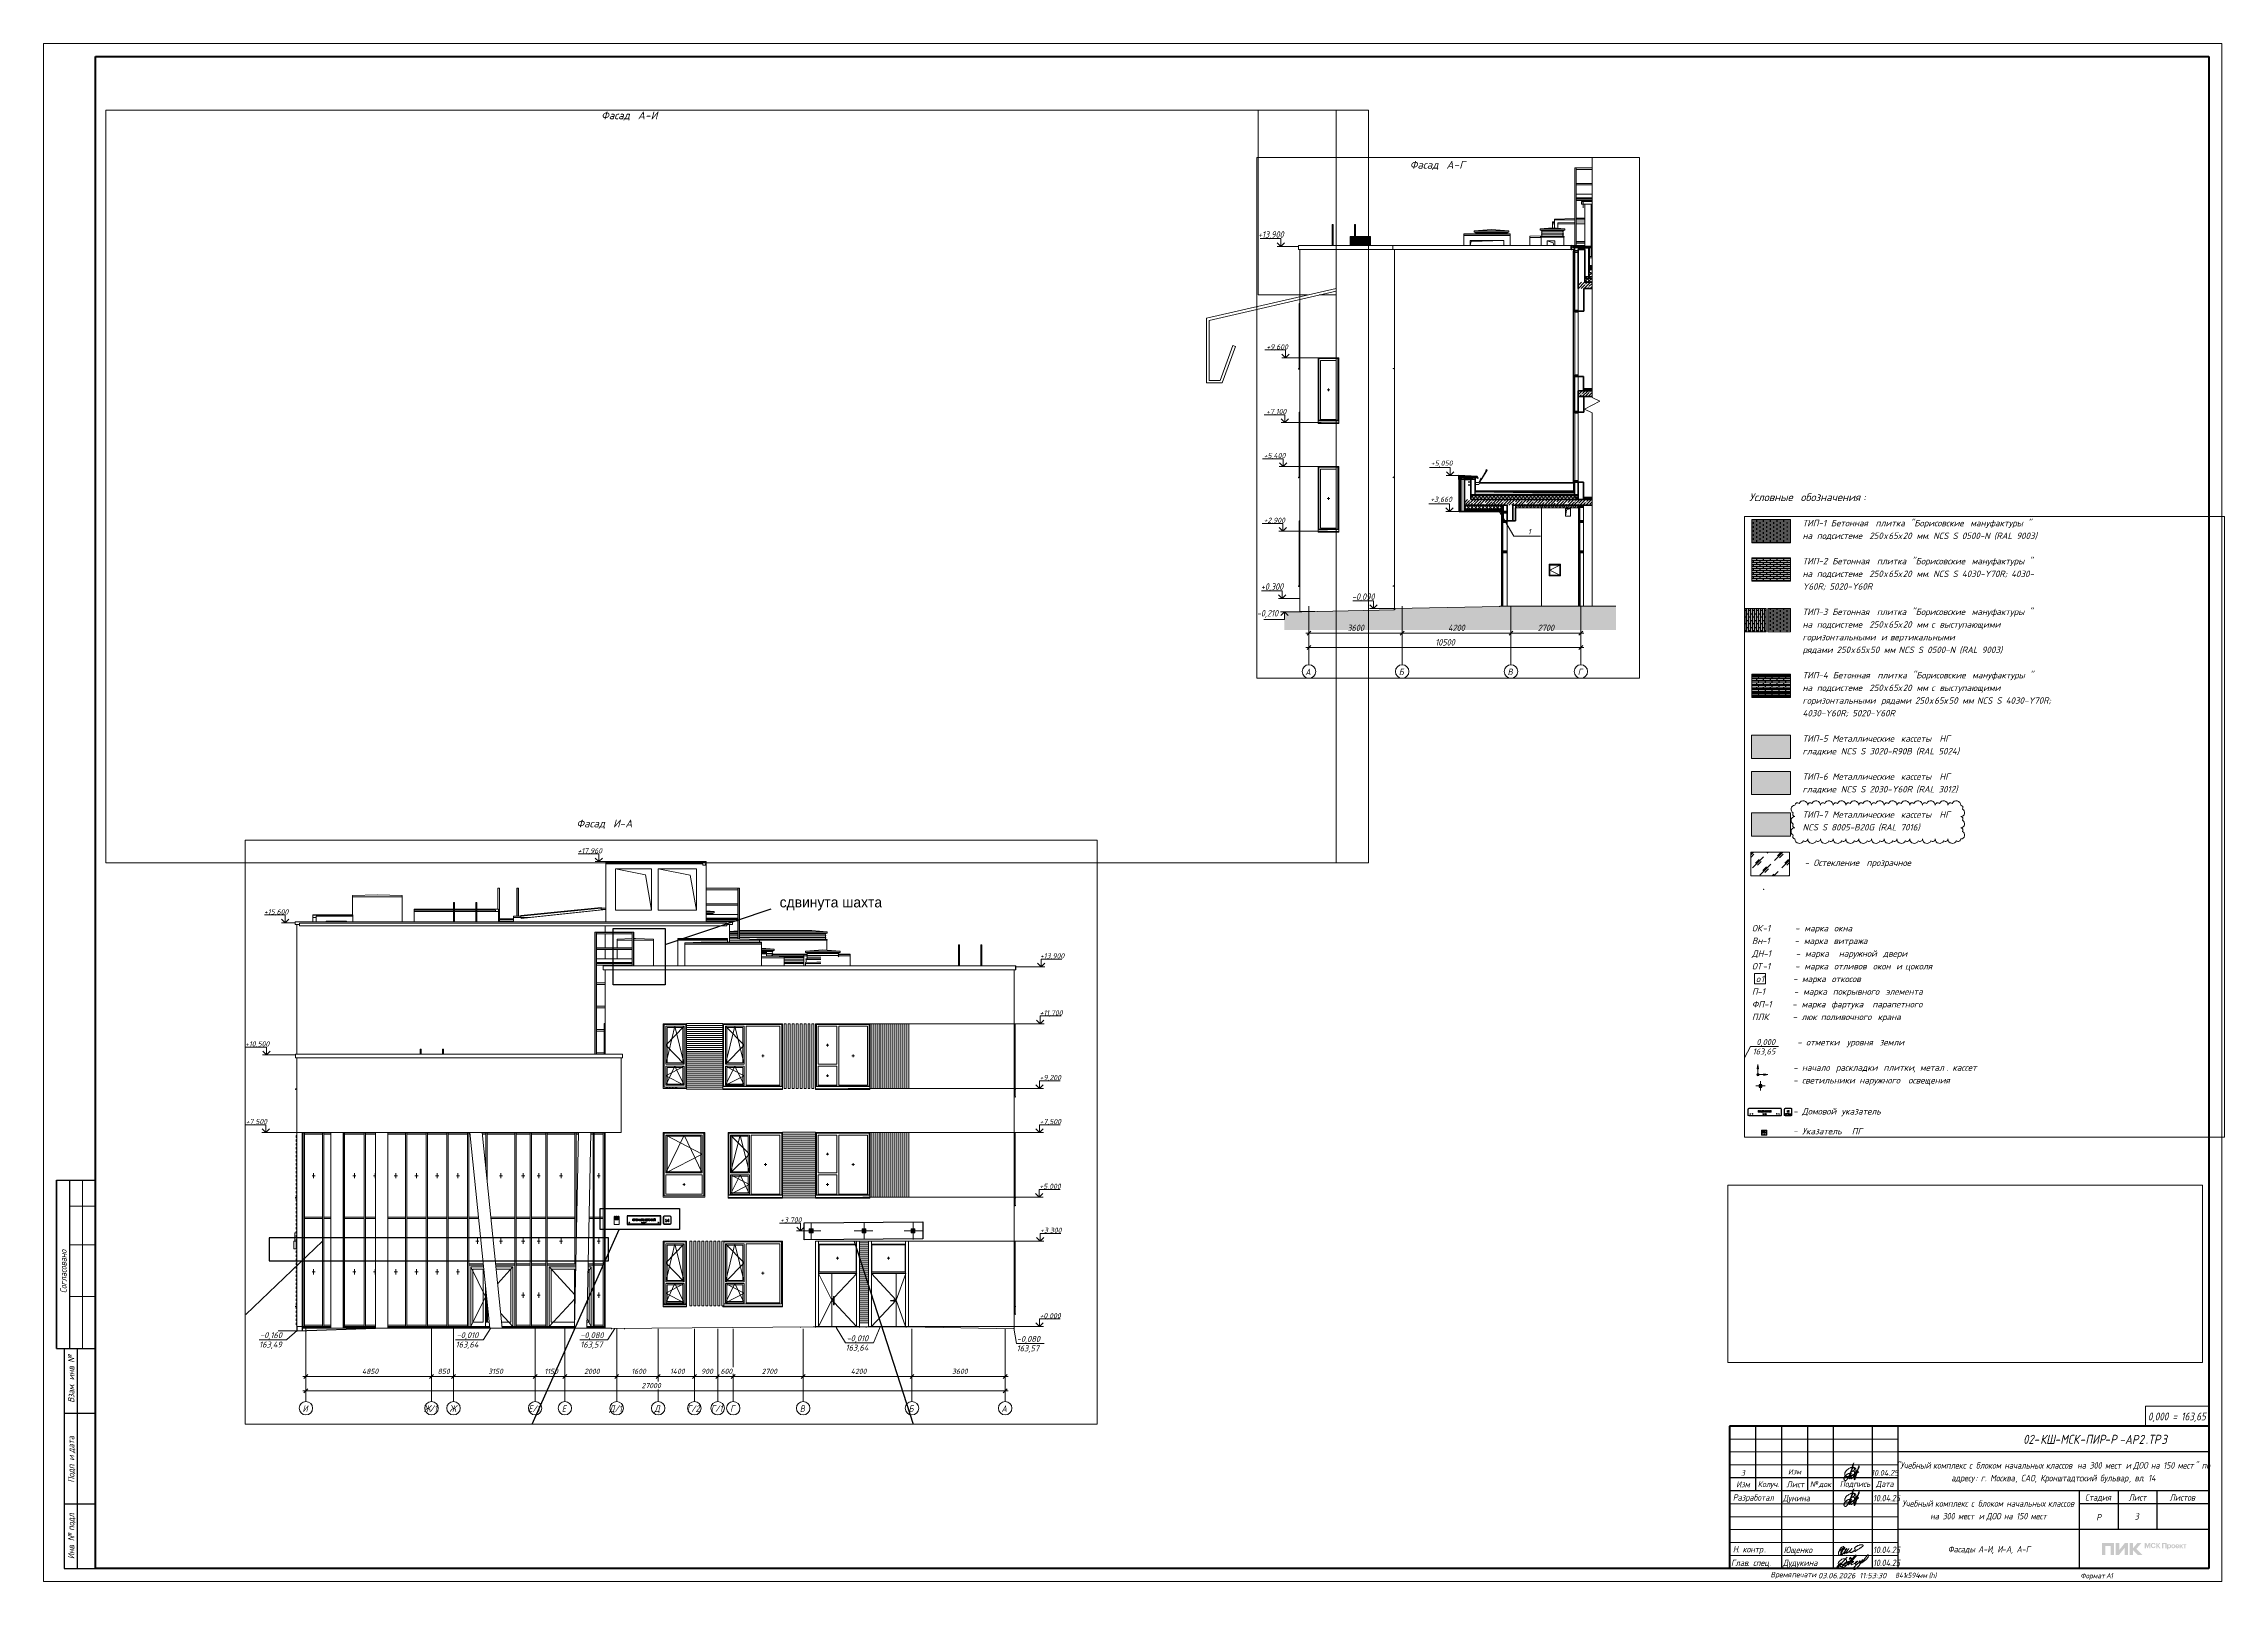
# Paper-space layout 'Layout1' of a CAD drawing. Header units: millimetres. Extents: x -849 to -7, y 3 to 597.
# The model-space entities are those that its viewports show. They can reach past a viewport. Long polylines and large blocks are cut down to what shows.
import ezdxf

# ---------------------------------------------------------------- set-up
doc = ezdxf.new("R2010")
doc.units = ezdxf.units.MM
for name, pattern in [('200_ШТРИХ__ш1_п0_6_', [160, 100, -60]), ('200_ШТРИХ_ш1п0_6_', [160, 100, -60]), ('50_200_ШТРИХ_1Т_ш5_п1_п1_', [700, 500, -100, 0, -100]), ('IMPORT-Невидимая', [391.222223, 282.222223, -109]), ('Штрих', [635, 317.5, -317.5]), ('Штриховая', [600, 400, -200])]:
    doc.linetypes.add(name, pattern=pattern)
for name, color, linetype, lineweight in [('0-1', 7, 'Continuous', 9), ('2D - Общий_Ном__пера__1', 7, 'Continuous', 9), ('A-ANNO-DIMS', 7, 'Continuous', 9), ('A-ANNO-DIMS-100', 7, 'Continuous', 9), ('A-ANNO-NOTE', 7, 'Continuous', 9), ('A-ANNO-SYMB', 7, 'Continuous', 9), ('A-ANNO-SYMB-1', 7, 'Continuous', 20), ('A-CLNG', 7, 'Continuous', 9), ('A-CLNG-1', 7, 'Continuous', 13), ('A-CLNG-PATT-1', 7, 'Continuous', 5), ('A-COLS', 7, 'Continuous', 9), ('A-DETL', 7, 'Continuous', 9), ('A-DETL-1', 7, 'Continuous', 5), ('A-DETL-2', 7, 'IMPORT-Невидимая', 5), ('A-DETL-3', 7, 'Continuous', 25), ('A-DETL-4', 7, 'Continuous', 13), ('A-DETL-5', 7, 'Continuous', 35), ('A-DETL-CNTR', 7, '50_200_ШТРИХ_1Т_ш5_п1_п1_', 9), ('A-DETL-GENF', 7, 'Continuous', 9), ('A-DETL-HDLN', 7, '200_ШТРИХ__ш1_п0_6_', 13), ('A-DETL-WIDE', 7, 'Continuous', 25), ('A-DOOR', 7, 'Continuous', 9), ('A-DOOR-1', 7, 'Continuous', 5), ('A-DOOR-2', 7, '200_ШТРИХ__ш1_п0_6_', 5), ('A-DOOR-FRAM', 7, 'Continuous', 5), ('A-DOOR-HDLN', 7, 'Штрих', 5), ('A-FLOR', 7, 'Continuous', 9), ('A-FLOR-1', 7, 'Continuous', 35), ('A-FLOR-MCUT', 7, 'Continuous', 5), ('A-FLOR-PATT-1', 7, 'Continuous', 5), ('A-GENM', 7, 'Continuous', 9), ('A-GENM-1', 7, 'Continuous', 25), ('A-GENM-HDLN', 7, 'Штрих', 5), ('A-GLAZ', 7, 'Continuous', 9), ('A-GLAZ-1', 7, 'Continuous', 5), ('A-GLAZ-2', 7, 'Штрих', 5), ('A-GLAZ-3', 7, 'Штриховая', 5), ('A-GLAZ-CURT', 7, 'Continuous', 9), ('A-GLAZ-CURT-1', 7, 'Continuous', 5), ('A-GLAZ-CURT-2', 7, 'Continuous', 25), ('A-GLAZ-CWMG', 7, 'Continuous', 9), ('A-GLAZ-CWMG-1', 7, 'Continuous', 25), ('A-ROOF', 7, 'Continuous', 9), ('A-ROOF-1', 7, 'Continuous', 25), ('A-ROOF-PATT-1', 7, 'Continuous', 5), ('A-WALL', 7, 'Continuous', 5), ('A-WALL-1', 7, 'Continuous', 35), ('A-WALL-PATT', 7, 'Continuous', 5), ('G-ANNO-DIMS', 7, 'Continuous', 9), ('G-ANNO-DIMS-1', 7, 'Continuous', 20), ('G-ANNO-SCHD', 7, 'Continuous', 9), ('G-ANNO-TEXT', 7, 'Continuous', 9), ('G-ANNO-TTLB', 7, 'Continuous', 9), ('I-WALL', 7, 'Continuous', 5), ('I-WALL-1', 7, 'Continuous', 35), ('S-BEAM', 7, 'Continuous', 9), ('S-COLS', 7, 'Continuous', 9), ('Ограждение', 7, 'Continuous', 9), ('Ограждение-1', 7, 'Continuous', 25), ('Оси', 7, 'Continuous', 9), ('Оси-1', 7, '50_200_ШТРИХ_1Т_ш5_п1_п1_', 9)]:
    doc.layers.add(name, color=color, linetype=linetype, lineweight=lineweight)
for name, color, linetype, lineweight, true_color in [('A-AREA', 7, '200_ШТРИХ_ш1п0_6_', 35, 0x0000a0), ('A-DETL-GENF-1', 7, 'Continuous', 9, 0xffffff), ('A-DETL-GENF-2', 7, 'Continuous', 9, 0x95c8db), ('A-DETL-GENF-3', 7, 'Continuous', 9, 0xe1bc66), ('A-DETL-GENF-4', 7, 'Continuous', 9, 0x696a6b), ('A-DETL-GENF-5', 7, 'Continuous', 5, 0x646464), ('A-DETL-GENF-6', 9, 'Continuous', 5, 0x808080), ('A-DETL-GENF-7', 7, 'Continuous', 5, 0xc0c0c0), ('G-ANNO-REVC', 1, 'Continuous', 20, 0xff0000)]:
    doc.layers.add(name, color=color, linetype=linetype, lineweight=lineweight, true_color=true_color)
doc.layers.add('G-ANNO-NPLT', color=7, linetype='Continuous', plot=False)
doc.layers.add('NPLT_DWG_SIGN', color=5, linetype='Continuous', lineweight=9, true_color=0x0000ff, plot=False)
doc.styles.add('ISOCPEUR_B_I', font='', dxfattribs={"height": 200})
doc.styles.add('ISOCPEUR_B_I_1', font='', dxfattribs={"height": 3})
doc.styles.add('ISOCPEUR_I', font='isocpeui.ttf', dxfattribs={"width": 0.9, "height": 250})
doc.styles.add('ISOCPEUR_I_1', font='isocpeui.ttf', dxfattribs={"width": 0.9, "height": 200})
doc.styles.add('ISOCPEUR_I_10', font='isocpeui.ttf', dxfattribs={"width": 0.85, "height": 2.1})
doc.styles.add('ISOCPEUR_I_11', font='isocpeui.ttf', dxfattribs={"width": 0.85, "height": 3.5})
doc.styles.add('ISOCPEUR_I_12', font='isocpeui.ttf', dxfattribs={"height": 2.1})
doc.styles.add('ISOCPEUR_I_13', font='isocpeui.ttf', dxfattribs={"width": 0.85, "height": 3})
doc.styles.add('ISOCPEUR_I_14', font='isocpeui.ttf', dxfattribs={"width": 0.75, "height": 2.5})
doc.styles.add('ISOCPEUR_I_15', font='isocpeui.ttf', dxfattribs={"width": 0.9, "height": 2.5})
doc.styles.add('ISOCPEUR_I_16', font='isocpeui.ttf', dxfattribs={"width": 0.9, "height": 2})
doc.styles.add('ISOCPEUR_I_17', font='isocpeui.ttf', dxfattribs={"width": 0.87, "height": 3.5})
doc.styles.add('ISOCPEUR_I_2', font='isocpeui.ttf', dxfattribs={"height": 230})
doc.styles.add('ISOCPEUR_I_5', font='isocpeui.ttf', dxfattribs={"height": 250})
doc.styles.add('ISOCPEUR_I_6', font='isocpeui.ttf', dxfattribs={"width": 0.85, "height": 2.5})
doc.styles.add('ISOCPEUR_I_7', font='isocpeui.ttf', dxfattribs={"width": 0.85, "height": 2.3})
doc.styles.add('ISOCPEUR_I_8', font='isocpeui.ttf', dxfattribs={"width": 0.85, "height": 2.2})
doc.styles.add('ISOCPEUR_I_9', font='isocpeui.ttf', dxfattribs={"width": 0.85, "height": 2})
doc.styles.get('ISOCPEUR_B_I').set_extended_font_data('ISOCPEUR', italic=True, bold=True)
doc.styles.get('ISOCPEUR_B_I_1').set_extended_font_data('ISOCPEUR', italic=True, bold=True)
doc.dimstyles.new('ISO-2_0_0_9К_Средний_с_подложкой_1', dxfattribs={"dimscale": 304.8, "dimtxt": 199.196235, "dimasz": 0.492126, "dimexe": 0.393701, "dimexo": 0, "dimgap": 0.131234, "dimtad": 1, "dimdec": 0, "dimzin": 0, "dimdsep": 46, "dimtxsty": 'ISOCPEUR_I_1', "dimblk1": 'OBLIQUE', "dimblk2": 'OBLIQUE', "dimsah": 1, "dimcen": 0.09, "dimdle": 0.393701, "dimazin": 0, "dimtfac": 1, "dimtdec": 4, "dimtix": 1, "dimtmove": 2, "dimatfit": 3, "dimfxl": 1, "dimtvp": 1, "dimtfill": 1, "dimtolj": 1, "dimtzin": 0, "dimarcsym": 2})
doc.dimstyles.new('ISO-2_5_0_9К_БОЛЬШОЙ', dxfattribs={"dimscale": 304.8, "dimtxt": 248.995294, "dimasz": 0.492126, "dimexe": 0.393701, "dimexo": 0, "dimgap": 0, "dimtad": 1, "dimdec": 0, "dimzin": 0, "dimdsep": 46, "dimtxsty": 'ISOCPEUR_I', "dimblk1": 'OBLIQUE', "dimblk2": 'OBLIQUE', "dimsah": 1, "dimcen": 0.09, "dimdle": 0.393701, "dimazin": 0, "dimtfac": 1, "dimtdec": 4, "dimtix": 1, "dimtmove": 0, "dimatfit": 3, "dimfxl": 1, "dimtvp": 1, "dimtolj": 1, "dimtzin": 0, "dimarcsym": 2})
pattern_1 = [(45, (108537.23, 4946), (-75.4342, 75.4342), [106.68, -17.78, 3.556, -17.78]), (45, (108537.23, 5021.39), (-75.4342, 75.4342), []), (50, (108537.23, 4946), (127.5292, -11.1576), [13.335, -146.685]), (355, (108537.23, 4946), (-24.6697, 133.74), [10.668, -117.348]), (100.451, (108547.85, 4945.07), (102.8597, 122.5818), [11.333, -124.663]), (46.184, (108537.23, 4981.56), (189.7552, -29.4304), [20.003, -220.028]), (96.636, (108553.04, 4979.1), (166.1822, 173.1996), [17, -186.995]), (351.184, (108537.23, 4981.56), (166.184, 173.1976), [16.002, -176.022]), (21, (108555.01, 4972.67), (106.1303, -71.586), [13.335, -146.685]), (326, (108555.01, 4972.67), (43.2619, 128.9318), [10.668, -117.348]), (71.451, (108563.85, 4966.7), (149.392, 57.345), [11.333, -124.663]), (37.5, (108537.227, 4946), (2.16223, 59.18836), [3.353, -112.573, 3.353, -115.773, -117.792]), (37.5, (108537.227, 4946), (2.16223, 59.18836), [-235.052, 3.353, -114.44]), (7.5, (108537.23, 4946), (46.77386, 70.12615), [3.353, -64.567, 3.353, -109.906, -44.895]), (7.5, (108537.23, 4946), (46.77386, 70.12615), [-181.178, 3.353, -41.542]), (327.5, (108497.58, 4946), (94.91367, -4.0101), [3.353, -41.097, 3.353, -135.331, -184.023]), (327.5, (108497.58, 4946), (94.91367, -4.0101), [-183.134, 3.353, -180.67]), (317.5, (108479.8, 4946), (103.6906, 17.7988), [3.353, -54.432, 3.353, -88.748, -130.683]), (317.5, (108479.8, 4946), (103.6906, 17.7988), [-149.885, 3.353, -127.33])]
pattern_2 = [(306.87, (108672.66, 5325.21), (677.1656, -677.163), [33.858, -3351.962]), (333.435, (108659.12, 5331.98), (677.164, 0.0006), [15.142, -1499.043]), (345.964, (108632.03, 5338.76), (677.1643, 0.0024), [27.92, -2764.1]), (206.565, (108645.57, 5122.06), (-677.165, -677.1635), [15.142, -1499.043]), (206.565, (108672.66, 5135.6), (-677.165, -677.1635), [30.284, -1483.9]), (225, (108686.2, 5149.15), (6e-14, -677.164), [19.153, -938.5]), (270, (108686.2, 5162.7), (677.164, 4e-14), [13.543, -663.62]), (288.435, (108679.43, 5183), (677.165, -1354.327), [21.414, -2119.967]), (315, (108665.9, 5196.55), (677.164, 0), [19.153, -938.5]), (348.69, (108632.03, 5203.32), (677.1641, -0.0006), [34.53, -3418.344]), (116.565, (108706.52, 5271.04), (-677.1635, 677.165), [30.284, -1483.9]), (90, (108706.5, 5250.7), (-677.164, 4e-14), [20.315, -656.85]), (63.435, (108692.98, 5223.64), (-0.0006, 677.164), [30.284, -1483.9]), (26.565, (108665.9, 5210.1), (677.165, 677.1635), [30.284, -1483.9]), (11.31, (108632.03, 5203.32), (2708.6556, 677.1675), [34.53, -3418.344]), (0, (108591.4, 5203.3), (0, 677.164), [40.63, -636.534]), (26.565, (108726.83, 5271.04), (677.165, 677.1635), [30.284, -1483.9]), (45, (108713.3, 5257.5), (0, 677.164), [19.153, -938.5]), (63.435, (108699.75, 5230.4), (-0.0006, 677.164), [30.284, -1483.9]), (75.964, (108692.98, 5203.32), (-0.0024, 677.1643), [27.92, -2764.1]), (90, (108693, 5176.24), (-677.164, 4e-14), [27.087, -650.077]), (104.036, (108699.75, 5149.15), (-677.155, 2031.4949), [27.92, -2764.1]), (135, (108713.3, 5135.6), (-677.164, 6e-14), [19.153, -938.5]), (153.435, (108740.38, 5122.06), (-677.164, -0.0006), [30.284, -1483.9]), (288.435, (108821.64, 5399.7), (677.165, -1354.327), [21.414, -2119.967]), (296.565, (108814.86, 5413.24), (677.1635, -677.165), [15.142, -1499.043]), (315, (108808.1, 5420), (677.164, 0), [9.577, -948.08]), (0, (108801.3, 5420), (0, 677.164), [6.77, -670.39]), (18.435, (108781, 5413.24), (1354.327, 677.165), [21.414, -2119.967]), (26.565, (108767.46, 5406.47), (677.165, 677.1635), [15.142, -1499.043]), (71.565, (108760.7, 5386.16), (0.0006, 677.164), [21.414, -2119.967]), (90, (108760.7, 5352.3), (-677.164, 4e-14), [33.86, -643.306]), (135, (108659.1, 5399.7), (-677.164, 6e-14), [9.577, -948.08]), (123.69, (108672.66, 5379.39), (-677.164, 677.165), [24.415, -2417.134]), (90, (108672.66, 5365.84), (-677.164, 4e-14), [13.543, -663.62]), (63.435, (108665.9, 5352.3), (-0.0006, 677.164), [15.142, -1499.043]), (18.435, (108645.57, 5345.53), (1354.327, 677.165), [21.414, -2119.967]), (0, (108611.7, 5345.5), (0, 677.164), [33.86, -643.306]), (326.31, (108591.4, 5359.07), (1354.329, -677.162), [24.415, -2417.134]), (0, (108591.4, 5338.76), (0, 677.164), [40.63, -636.534]), (14.036, (108564.31, 5331.98), (2031.4949, 677.155), [27.92, -2764.1]), (30.964, (108530.46, 5311.67), (2031.486, 1354.3369), [39.485, -3909.026]), (45, (108510.14, 5291.35), (0, 677.164), [28.73, -928.925]), (71.565, (108503.37, 5271.04), (0.0006, 677.164), [21.414, -2119.967]), (90, (108503.4, 5250.7), (-677.164, 4e-14), [20.315, -656.85]), (108.435, (108510.14, 5230.4), (-677.165, 1354.327), [21.414, -2119.967]), (108.435, (108516.91, 5210.1), (-677.165, 1354.327), [21.414, -2119.967]), (165.964, (108544, 5203.32), (-677.1643, -0.0024), [27.92, -2764.1]), (180, (108591.4, 5203.3), (-8e-14, -677.164), [47.4, -629.763]), (303.69, (108848.72, 5596.08), (677.164, -677.165), [24.415, -2417.134]), (326.31, (108828.4, 5609.62), (1354.329, -677.162), [24.415, -2417.134]), (0, (108808.1, 5609.6), (0, 677.164), [20.315, -656.85]), (14.036, (108781, 5602.85), (2031.4949, 677.155), [27.92, -2764.1]), (33.69, (108760.7, 5589.3), (677.165, 677.164), [24.415, -2417.134]), (56.31, (108747.15, 5569), (677.162, 1354.329), [24.415, -2417.134]), (75.964, (108740.38, 5541.9), (-0.0024, 677.1643), [27.92, -2764.1]), (104.036, (108747.15, 5514.82), (-677.155, 2031.4949), [27.92, -2764.1]), (135, (108753.9, 5508.05), (-677.164, 6e-14), [9.577, -948.08]), (168.69, (108787.78, 5501.27), (-677.1641, 0.0006), [34.53, -3418.344]), (161.565, (108706.52, 5521.59), (-677.164, 0.0006), [21.414, -2119.967]), (180, (108720.06, 5521.6), (-8e-14, -677.164), [13.543, -663.62]), (206.565, (108733.6, 5528.36), (-677.165, -677.1635), [15.142, -1499.043]), (243.435, (108740.38, 5541.9), (0.0006, -677.164), [15.142, -1499.043]), (161.565, (108733.6, 5677.34), (-677.164, 0.0006), [21.414, -2119.967]), (123.69, (108747.15, 5657.02), (-677.164, 677.165), [24.415, -2417.134]), (101.31, (108753.92, 5623.16), (-677.1675, 2708.6556), [34.53, -3418.344]), (90, (108753.9, 5589.3), (-677.164, 4e-14), [33.86, -643.306]), (71.565, (108747.15, 5569), (0.0006, 677.164), [21.414, -2119.967]), (14.036, (108760.69, 5670.56), (2031.4949, 677.155), [27.92, -2764.1]), (63.435, (108753.92, 5657.02), (-0.0006, 677.164), [15.142, -1499.043]), (90, (108753.9, 5629.94), (-677.164, 4e-14), [27.087, -650.077]), (135, (108767.46, 5616.4), (-677.164, 6e-14), [19.153, -938.5]), (165.964, (108794.55, 5609.62), (-677.1643, -0.0024), [27.92, -2764.1]), (180, (108828.4, 5609.6), (-8e-14, -677.164), [33.86, -643.306]), (206.565, (108841.95, 5616.4), (-677.165, -677.1635), [15.142, -1499.043]), (243.435, (108848.72, 5629.94), (0.0006, -677.164), [15.142, -1499.043]), (270, (108848.7, 5643.5), (677.164, 4e-14), [13.543, -663.62]), (315, (108828.4, 5663.8), (677.164, 0), [28.73, -928.925]), (341.565, (108787.78, 5677.34), (677.164, -0.0006), [42.828, -2098.553]), (270, (108869.04, 5555.45), (677.164, 4e-14), [13.543, -663.62]), (288.435, (108862.27, 5575.76), (677.165, -1354.327), [21.414, -2119.967]), (26.565, (108686.2, 5670.56), (677.165, 677.1635), [30.284, -1483.9]), (45, (108672.66, 5657), (0, 677.164), [19.153, -938.5]), (78.69, (108665.89, 5623.16), (0.0006, 677.1641), [34.53, -3418.344]), (90, (108665.9, 5589.3), (-677.164, 4e-14), [33.86, -643.306]), (90, (108665.9, 5569), (-677.164, 4e-14), [20.315, -656.85]), (108.435, (108672.66, 5548.68), (-677.165, 1354.327), [21.414, -2119.967]), (123.69, (108686.2, 5528.36), (-677.164, 677.165), [24.415, -2417.134]), (168.69, (108787.78, 5501.27), (-677.1641, 0.0006), [34.53, -3418.344]), (180, (108814.86, 5501.3), (-8e-14, -677.164), [27.087, -650.077]), (198.435, (108835.18, 5508.05), (-1354.327, -677.165), [21.414, -2119.967]), (225, (108855.5, 5528.36), (6e-14, -677.164), [28.73, -928.925]), (225, (108869.04, 5541.9), (6e-14, -677.164), [19.153, -938.5]), (168.69, (108699.75, 5406.47), (-677.1641, 0.0006), [34.53, -3418.344]), (180, (108726.8, 5406.5), (-8e-14, -677.164), [27.087, -650.077]), (188.13, (108774.23, 5413.24), (-4062.9849, -677.1562), [47.883, -4740.39]), (225, (108794.55, 5433.56), (6e-14, -677.164), [28.73, -928.925]), (270, (108794.55, 5453.9), (677.164, 4e-14), [20.315, -656.85]), (288.435, (108787.78, 5474.19), (677.165, -1354.327), [21.414, -2119.967]), (315, (108760.7, 5501.27), (677.164, 0), [38.306, -919.35]), (341.565, (108740.38, 5508.05), (677.164, -0.0006), [21.414, -2119.967]), (345.964, (108713.29, 5514.82), (677.1643, 0.0024), [27.92, -2764.1]), (0, (108686.2, 5514.8), (0, 677.164), [27.087, -650.077]), (18.435, (108665.89, 5508.05), (1354.327, 677.165), [21.414, -2119.967]), (33.69, (108645.57, 5494.5), (677.165, 677.164), [24.415, -2417.134]), (45, (108632.03, 5480.96), (0, 677.164), [19.153, -938.5]), (90, (108632, 5453.9), (-677.164, 4e-14), [27.087, -650.077]), (108.435, (108638.8, 5433.56), (-677.165, 1354.327), [21.414, -2119.967]), (116.565, (108645.57, 5420), (-677.1635, 677.165), [15.142, -1499.043]), (161.565, (108665.89, 5413.24), (-677.164, 0.0006), [21.414, -2119.967]), (291.801, (108862.27, 5081.43), (677.154, -1354.3326), [36.466, -3610.173]), (270, (108862.3, 5108.5), (677.164, 4e-14), [27.087, -650.077]), (251.565, (108869.04, 5128.83), (-0.0006, -677.164), [21.414, -2119.967]), (213.69, (108889.35, 5142.38), (-677.165, -677.164), [24.415, -2417.134]), (198.435, (108909.67, 5149.15), (-1354.327, -677.165), [21.414, -2119.967]), (180, (108943.5, 5149.15), (-8e-14, -677.164), [33.86, -643.306]), (153.435, (108970.6, 5135.6), (-677.164, -0.0006), [30.284, -1483.9]), (135, (108984.16, 5122.06), (-677.164, 6e-14), [19.153, -938.5]), (135, (109004.47, 5101.75), (-677.164, 6e-14), [28.73, -928.925]), (104.036, (109011.24, 5074.66), (-677.155, 2031.4949), [27.92, -2764.1]), (90, (109011.24, 5047.6), (-677.164, 4e-14), [27.087, -650.077]), (63.435, (108997.7, 5020.5), (-0.0006, 677.164), [30.284, -1483.9]), (14.036, (108970.61, 5013.72), (2031.4949, 677.155), [27.92, -2764.1]), (0, (108936.75, 5013.7), (0, 677.164), [33.86, -643.306]), (348.69, (108902.9, 5020.49), (677.1641, -0.0006), [34.53, -3418.344]), (326.31, (108882.58, 5034.03), (1354.329, -677.162), [24.415, -2417.134]), (296.565, (108875.8, 5047.57), (677.1635, -677.165), [15.142, -1499.043]), (45, (108828.4, 5420), (0, 677.164), [9.577, -948.08]), (0, (108814.86, 5420), (0, 677.164), [13.543, -663.62]), (315, (108801.3, 5433.56), (677.164, 0), [19.153, -938.5]), (281.31, (108794.55, 5467.42), (677.1675, -2708.6556), [34.53, -3418.344]), (0, (108808.1, 5494.5), (0, 677.164), [20.315, -656.85]), (45, (108794.55, 5480.96), (0, 677.164), [19.153, -938.5]), (90, (108794.55, 5467.4), (-677.164, 4e-14), [13.543, -663.62]), (135, (108672.66, 5535.13), (-677.164, 6e-14), [19.153, -938.5]), (90, (108672.66, 5521.6), (-677.164, 4e-14), [13.543, -663.62]), (63.435, (108665.9, 5508.05), (-0.0006, 677.164), [15.142, -1499.043]), (18.435, (108645.57, 5501.27), (1354.327, 677.165), [21.414, -2119.967]), (0, (108625.26, 5501.3), (0, 677.164), [20.315, -656.85]), (0, (109065.4, 5284.6), (0, 677.164), [6.77, -670.39]), (333.435, (109051.87, 5291.35), (677.164, 0.0006), [15.142, -1499.043]), (333.435, (109038.33, 5298.12), (677.164, 0.0006), [15.142, -1499.043]), (296.565, (109031.56, 5311.67), (677.1635, -677.165), [15.142, -1499.043]), (270, (109031.56, 5325.2), (677.164, 4e-14), [13.543, -663.62]), (251.565, (109038.33, 5345.53), (-0.0006, -677.164), [21.414, -2119.967]), (225, (109045.1, 5352.3), (6e-14, -677.164), [9.577, -948.08]), (180, (109051.9, 5352.3), (-8e-14, -677.164), [6.77, -670.39]), (45, (109038.33, 5379.4), (0, 677.164), [19.153, -938.5]), (0, (109024.8, 5379.4), (0, 677.164), [13.543, -663.62]), (341.565, (108957.07, 5399.7), (677.164, -0.0006), [21.414, -2119.967]), (315, (108943.53, 5413.24), (677.164, 0), [19.153, -938.5]), (270, (108943.5, 5426.8), (677.164, 4e-14), [13.543, -663.62]), (243.435, (108950.3, 5440.33), (0.0006, -677.164), [15.142, -1499.043]), (153.435, (108896.12, 5433.56), (-677.164, -0.0006), [15.142, -1499.043]), (146.31, (108916.44, 5420.02), (-1354.329, 677.162), [24.415, -2417.134]), (90, (108916.44, 5406.5), (-677.164, 4e-14), [13.543, -663.62]), (63.435, (108909.67, 5392.93), (-0.0006, 677.164), [15.142, -1499.043]), (45, (108902.9, 5386.16), (0, 677.164), [9.577, -948.08]), (18.435, (108848.72, 5365.84), (1354.327, 677.165), [21.414, -2119.967]), (333.435, (108835.18, 5372.6), (677.164, 0.0006), [15.142, -1499.043]), (296.565, (108828.4, 5386.16), (677.1635, -677.165), [15.142, -1499.043]), (180, (108821.64, 5277.8), (-8e-14, -677.164), [13.543, -663.62]), (206.565, (108835.18, 5284.58), (-677.165, -677.1635), [15.142, -1499.043]), (251.565, (108841.95, 5304.9), (-0.0006, -677.164), [21.414, -2119.967]), (270, (108841.95, 5332), (677.164, 4e-14), [27.087, -650.077]), (116.565, (108963.84, 5223.64), (-677.1635, 677.165), [15.142, -1499.043]), (104.036, (108970.61, 5196.55), (-677.155, 2031.4949), [27.92, -2764.1]), (90, (108970.6, 5176.24), (-677.164, 4e-14), [20.315, -656.85]), (45, (108957.07, 5162.7), (0, 677.164), [19.153, -938.5]), (18.435, (108936.75, 5155.92), (1354.327, 677.165), [21.414, -2119.967]), (0, (108909.7, 5155.9), (0, 677.164), [27.087, -650.077]), (333.435, (108896.12, 5162.7), (677.164, 0.0006), [15.142, -1499.043]), (0, (109031.56, 5081.4), (0, 677.164), [6.77, -670.39]), (26.565, (109018, 5074.66), (677.165, 677.1635), [15.142, -1499.043]), (63.435, (109011.24, 5061.12), (-0.0006, 677.164), [15.142, -1499.043]), (90, (109011.24, 5047.6), (-677.164, 4e-14), [13.543, -663.62]), (90, (109011.24, 5027.26), (-677.164, 4e-14), [20.315, -656.85]), (116.565, (109018, 5013.72), (-677.1635, 677.165), [15.142, -1499.043]), (123.69, (108896.12, 5013.72), (-677.164, 677.165), [24.415, -2417.134]), (90, (108896.1, 5006.94), (-677.164, 4e-14), [6.77, -670.39]), (168.69, (108896.12, 5250.72), (-677.1641, 0.0006), [34.53, -3418.344]), (189.462, (108936.75, 5257.5), (-3385.8235, -677.1448), [41.19, -4077.837]), (198.435, (108977.38, 5271.04), (-1354.327, -677.165), [42.828, -2098.553]), (210.964, (109011.24, 5291.35), (-2031.486, -1354.3369), [39.485, -3909.026]), (233.13, (109031.56, 5318.44), (-1354.3312, -2031.4894), [33.858, -3351.962]), (270, (109031.56, 5359.1), (677.164, 4e-14), [40.63, -636.534]), (288.435, (109024.79, 5379.39), (677.165, -1354.327), [21.414, -2119.967]), (333.435, (108997.7, 5392.93), (677.164, 0.0006), [30.284, -1483.9]), (0, (108950.3, 5392.9), (0, 677.164), [47.4, -629.763]), (8.13, (108902.9, 5386.16), (4062.9849, 677.1562), [47.883, -4740.39]), (21.801, (108869.04, 5372.61), (1354.3326, 677.154), [36.466, -3610.173]), (45, (108848.7, 5352.3), (0, 677.164), [28.73, -928.925]), (78.69, (108841.95, 5318.44), (0.0006, 677.1641), [34.53, -3418.344]), (90, (108841.95, 5291.35), (-677.164, 4e-14), [27.087, -650.077]), (108.435, (108848.72, 5271.04), (-677.165, 1354.327), [21.414, -2119.967]), (135, (108862.27, 5257.5), (-677.164, 6e-14), [19.153, -938.5]), (180, (108774.23, 5284.6), (-8e-14, -677.164), [20.315, -656.85]), (167.471, (108835.18, 5271.04), (-3385.8176, 677.1751), [62.43, -6180.712]), (143.13, (108862.27, 5250.72), (-2031.4894, 1354.3312), [33.858, -3351.962]), (135, (108869.04, 5243.95), (-677.164, 6e-14), [9.577, -948.08]), (111.801, (108882.58, 5210.1), (-677.154, 1354.3326), [36.466, -3610.173]), (90, (108882.6, 5183), (-677.164, 4e-14), [27.087, -650.077]), (90, (108882.6, 5155.9), (-677.164, 4e-14), [27.087, -650.077]), (71.565, (108875.8, 5135.6), (0.0006, 677.164), [21.414, -2119.967]), (33.69, (108855.5, 5122.06), (677.165, 677.164), [24.415, -2417.134]), (14.036, (108828.4, 5115.29), (2031.4949, 677.155), [27.92, -2764.1]), (0, (108794.55, 5115.3), (0, 677.164), [33.86, -643.306]), (352.875, (108740.38, 5122.06), (677.16416, 0.0003), [54.595, -5404.876]), (270, (109160.2, 5399.7), (677.164, 4e-14), [20.315, -656.85]), (288.435, (109153.45, 5420.02), (677.165, -1354.327), [21.414, -2119.967]), (303.69, (109139.9, 5440.33), (677.164, -677.165), [24.415, -2417.134]), (315, (109126.36, 5453.87), (677.164, 0), [19.153, -938.5]), (0, (109099.3, 5453.9), (0, 677.164), [27.087, -650.077]), (14.036, (109072.19, 5447.1), (2031.4949, 677.155), [27.92, -2764.1]), (56.31, (109058.64, 5426.79), (677.162, 1354.329), [24.415, -2417.134]), (75.964, (109051.87, 5399.7), (-0.0024, 677.1643), [27.92, -2764.1]), (270, (109051.9, 5426.8), (677.164, 4e-14), [20.315, -656.85]), (284.036, (109045.1, 5453.87), (677.155, -2031.4949), [27.92, -2764.1]), (303.69, (109031.56, 5474.19), (677.164, -677.165), [24.415, -2417.134]), (333.435, (109018, 5480.96), (677.164, 0.0006), [15.142, -1499.043]), (0, (108997.7, 5480.96), (0, 677.164), [20.315, -656.85]), (18.435, (108977.38, 5474.19), (1354.327, 677.165), [21.414, -2119.967]), (45, (108963.84, 5460.65), (0, 677.164), [19.153, -938.5]), (236.31, (108977.38, 5487.73), (-677.162, -1354.329), [24.415, -2417.134]), (270, (108977.4, 5508.05), (677.164, 4e-14), [20.315, -656.85]), (270, (108977.4, 5521.6), (677.164, 4e-14), [13.543, -663.62]), (303.69, (108963.84, 5541.9), (677.164, -677.165), [24.415, -2417.134]), (333.435, (108950.3, 5548.68), (677.164, 0.0006), [15.142, -1499.043]), (0, (108923.2, 5548.7), (0, 677.164), [27.087, -650.077]), (14.036, (108896.12, 5541.9), (2031.4949, 677.155), [27.92, -2764.1]), (210.964, (109018.01, 5602.85), (-2031.486, -1354.3369), [39.485, -3909.026]), (201.801, (109051.87, 5616.39), (-1354.3326, -677.154), [36.466, -3610.173]), (180, (109072.2, 5616.4), (-8e-14, -677.164), [20.315, -656.85]), (173.66, (109133.13, 5609.62), (-677.1637, -0.00205), [61.32, -6070.66]), (161.565, (109153.45, 5602.85), (-677.164, 0.0006), [21.414, -2119.967]), (116.565, (109167, 5575.76), (-677.1635, 677.165), [30.284, -1483.9]), (111.801, (109180.53, 5541.9), (-677.154, 1354.3326), [36.466, -3610.173]), (104.036, (109187.3, 5514.82), (-677.155, 2031.4949), [27.92, -2764.1]), (90, (109187.3, 5494.5), (-677.164, 4e-14), [20.315, -656.85]), (45, (109160.2, 5467.4), (0, 677.164), [38.306, -919.35]), (0, (109126.36, 5467.4), (0, 677.164), [33.86, -643.306]), (352.875, (109072.19, 5474.19), (677.16416, 0.0003), [54.595, -5404.876]), (344.055, (109024.79, 5487.73), (2708.6609, -677.145), [49.298, -4880.53]), (321.34, (108990.93, 5514.82), (2708.6491, -2031.5013), [43.36, -4292.606]), (296.565, (108977.38, 5541.9), (677.1635, -677.165), [30.284, -1483.9]), (270, (108977.4, 5562.2), (677.164, 4e-14), [20.315, -656.85]), (251.565, (108984.16, 5582.53), (-0.0006, -677.164), [21.414, -2119.967]), (116.565, (108699.75, 5298.12), (-677.1635, 677.165), [30.284, -1483.9]), (146.31, (108720.06, 5284.58), (-1354.329, 677.162), [24.415, -2417.134]), (180, (108740.4, 5284.6), (-8e-14, -677.164), [20.315, -656.85]), (198.435, (108760.7, 5291.35), (-1354.327, -677.165), [21.414, -2119.967]), (243.435, (108767.46, 5304.9), (0.0006, -677.164), [15.142, -1499.043]), (281.31, (108760.69, 5338.76), (677.1675, -2708.6556), [34.53, -3418.344]), (296.565, (108821.64, 5000.17), (677.1635, -677.165), [15.142, -1499.043]), (315, (108808.1, 5013.7), (677.164, 0), [19.153, -938.5]), (333.435, (108794.55, 5020.5), (677.164, 0.0006), [15.142, -1499.043]), (315, (108787.8, 5027.26), (677.164, 0), [9.577, -948.078]), (288.435, (108835.18, 5352.3), (677.165, -1354.327), [21.414, -2119.967]), (284.036, (108828.4, 5379.39), (677.155, -2031.4949), [27.92, -2764.1]), (90, (108760.7, 5352.3), (-677.164, 4e-14), [27.087, -650.077]), (101.31, (108767.46, 5318.44), (-677.1675, 2708.6556), [34.53, -3418.344]), (123.69, (108781, 5298.12), (-677.164, 677.165), [24.415, -2417.134]), (135, (108794.55, 5284.6), (-677.164, 6e-14), [19.153, -938.5]), (153.435, (108808.1, 5277.8), (-677.164, -0.0006), [15.142, -1499.043]), (270, (108774.23, 5088.2), (677.164, 4e-14), [27.087, -650.077]), (270, (108774.23, 5101.75), (677.164, 4e-14), [13.543, -663.62]), (315, (108760.7, 5115.3), (677.164, 0), [19.153, -938.5]), (341.565, (108740.38, 5122.06), (677.164, -0.0006), [21.414, -2119.967]), (18.435, (108720.06, 5115.3), (1354.327, 677.165), [21.414, -2119.967]), (26.565, (108706.52, 5108.52), (677.165, 677.1635), [15.142, -1499.043]), (63.435, (108699.75, 5094.98), (-0.0006, 677.164), [15.142, -1499.043]), (90, (108699.75, 5088.2), (-677.164, 4e-14), [6.77, -670.39]), (101.31, (108706.52, 5054.35), (-677.1675, 2708.6556), [34.53, -3418.344]), (90, (108706.5, 5027.26), (-677.164, 4e-14), [27.087, -650.077]), (116.565, (108713.3, 5013.72), (-677.1635, 677.165), [15.142, -1499.043]), (165.964, (108740.38, 5006.94), (-677.1643, -0.0024), [27.92, -2764.1]), (180, (108753.9, 5006.94), (-8e-14, -677.164), [13.543, -663.62]), (213.69, (108774.23, 5020.49), (-677.165, -677.164), [24.415, -2417.134]), (225, (108781, 5027.26), (6e-14, -677.164), [9.577, -948.078]), (270, (108781, 5040.8), (677.164, 4e-14), [13.543, -663.62]), (288.435, (108774.23, 5061.12), (677.165, -1354.327), [21.414, -2119.967]), (270, (108659.1, 5650.25), (677.164, 4e-14), [33.86, -643.306]), (315, (108652.35, 5657), (677.164, 0), [9.577, -948.08]), (0, (108645.6, 5657), (0, 677.164), [6.77, -670.39]), (26.565, (108632.03, 5650.25), (677.165, 677.1635), [15.142, -1499.043]), (45, (108625.26, 5643.5), (0, 677.164), [9.577, -948.08]), (71.565, (108618.49, 5623.16), (0.0006, 677.164), [21.414, -2119.967]), (90, (108604.94, 5575.76), (-677.164, 4e-14), [13.543, -663.62]), (116.565, (108611.72, 5562.22), (-677.1635, 677.165), [15.142, -1499.043]), (153.435, (108625.26, 5555.45), (-677.164, -0.0006), [15.142, -1499.043]), (180, (108632, 5555.45), (-8e-14, -677.164), [6.77, -670.39]), (198.435, (108652.35, 5562.22), (-1354.327, -677.165), [21.414, -2119.967]), (243.435, (108659.12, 5575.76), (0.0006, -677.164), [15.142, -1499.043]), (251.565, (108665.89, 5596.08), (-0.0006, -677.164), [21.414, -2119.967]), (288.435, (108659.12, 5616.4), (677.165, -1354.327), [21.414, -2119.967]), (71.565, (108611.72, 5602.85), (0.0006, 677.164), [21.414, -2119.967]), (180, (108571.1, 5562.2), (-8e-14, -677.164), [40.63, -636.534]), (198.435, (108591.4, 5569), (-1354.327, -677.165), [21.414, -2119.967]), (236.31, (108604.94, 5589.3), (-677.162, -1354.329), [24.415, -2417.134]), (243.435, (108611.72, 5602.85), (0.0006, -677.164), [15.142, -1499.043]), (255.964, (108618.49, 5629.94), (0.0024, -677.1643), [27.92, -2764.1]), (270, (108618.5, 5643.5), (677.164, 4e-14), [13.543, -663.62]), (303.69, (108604.94, 5663.8), (677.164, -677.165), [24.415, -2417.134]), (326.31, (108584.63, 5677.34), (1354.329, -677.162), [24.415, -2417.134]), (341.565, (108990.93, 5210.1), (677.164, -0.0006), [21.414, -2119.967]), (333.435, (108977.38, 5216.87), (677.164, 0.0006), [15.142, -1499.043]), (71.565, (109078.96, 5027.26), (0.0006, 677.164), [21.414, -2119.967]), (63.435, (109072.2, 5013.72), (-0.0006, 677.164), [15.142, -1499.043]), (45, (109065.4, 5006.94), (0, 677.164), [9.577, -948.08]), (0, (109058.64, 5006.94), (0, 677.164), [6.77, -670.39]), (0, (109051.9, 5006.94), (0, 677.164), [6.77, -670.39]), (333.435, (109038.33, 5013.72), (677.164, 0.0006), [15.142, -1499.043]), (0, (109018, 5013.7), (0, 677.164), [20.315, -656.85]), (153.435, (109051.87, 5074.66), (-677.164, -0.0006), [15.142, -1499.043]), (180, (109058.64, 5074.66), (-8e-14, -677.164), [6.77, -670.39]), (146.31, (109078.96, 5061.12), (-1354.329, 677.162), [24.415, -2417.134]), (116.565, (109085.73, 5047.57), (-677.1635, 677.165), [15.142, -1499.043]), (251.565, (108841.95, 5447.1), (-0.0006, -677.164), [21.414, -2119.967]), (270, (108841.95, 5474.2), (677.164, 4e-14), [27.087, -650.077]), (303.69, (108828.4, 5494.5), (677.164, -677.165), [24.415, -2417.134]), (180, (109045.1, 5203.3), (-8e-14, -677.164), [33.86, -643.306]), (191.31, (109078.96, 5210.1), (-2708.6556, -677.1675), [34.53, -3418.344]), (216.87, (109106.05, 5230.41), (-677.163, -677.1656), [33.858, -3351.962]), (270, (109106.05, 5250.7), (677.164, 4e-14), [20.315, -656.85]), (303.69, (109092.5, 5271.04), (677.164, -677.165), [24.415, -2417.134]), (338.199, (109058.64, 5284.58), (2031.4964, -677.1495), [36.466, -3610.173]), (0, (109024.8, 5284.6), (0, 677.164), [33.86, -643.306]), (14.036, (108997.7, 5277.81), (2031.4949, 677.155), [27.92, -2764.1]), (33.69, (108977.38, 5264.27), (677.165, 677.164), [24.415, -2417.134]), (71.565, (108970.61, 5243.95), (0.0006, 677.164), [21.414, -2119.967]), (90, (108970.6, 5230.4), (-677.164, 4e-14), [13.543, -663.62]), (116.565, (108977.38, 5216.87), (-677.1635, 677.165), [15.142, -1499.043]), (180, (108632, 4986.6), (-8e-14, -677.164), [6.77, -670.39]), (180, (108638.8, 4986.6), (-8e-14, -677.164), [6.77, -670.39]), (194.036, (108665.89, 4993.4), (-2031.4949, -677.155), [27.92, -2764.1]), (213.69, (108686.2, 5006.94), (-677.165, -677.164), [24.415, -2417.134]), (243.435, (108699.75, 5034.03), (0.0006, -677.164), [30.284, -1483.9]), (270, (108699.75, 5074.66), (677.164, 4e-14), [40.63, -636.534]), (281.31, (108692.98, 5108.52), (677.1675, -2708.6556), [34.53, -3418.344]), (315, (108679.43, 5122.06), (677.164, 0), [19.153, -938.5]), (0, (108652.35, 5122.06), (0, 677.164), [27.087, -650.077]), (21.801, (108618.49, 5108.52), (1354.3326, 677.154), [36.466, -3610.173]), (53.13, (108598.17, 5081.43), (1354.3312, 2031.4894), [33.858, -3351.962]), (75.964, (108591.4, 5054.35), (-0.0024, 677.1643), [27.92, -2764.1]), (104.036, (108598.17, 5027.26), (-677.155, 2031.4949), [27.92, -2764.1]), (108.435, (108604.94, 5006.94), (-677.165, 1354.327), [21.414, -2119.967]), (135, (108625.26, 4986.63), (-677.164, 6e-14), [28.73, -928.925]), (206.565, (109085.73, 5291.35), (-677.165, -677.1635), [15.142, -1499.043]), (243.435, (109092.5, 5304.9), (0.0006, -677.164), [15.142, -1499.043]), (284.036, (109085.73, 5331.98), (677.155, -2031.4949), [27.92, -2764.1]), (315, (109072.2, 5345.53), (677.164, 0), [19.153, -938.5]), (341.565, (109051.87, 5352.3), (677.164, -0.0006), [21.414, -2119.967]), (180, (108902.9, 5548.7), (-8e-14, -677.164), [6.77, -670.39]), (180, (108909.7, 5548.7), (-8e-14, -677.164), [6.77, -670.39]), (194.036, (108936.75, 5555.45), (-2031.4949, -677.155), [27.92, -2764.1]), (213.69, (108957.07, 5569), (-677.165, -677.164), [24.415, -2417.134]), (243.435, (108970.6, 5596.08), (0.0006, -677.164), [30.284, -1483.9]), (270, (108970.6, 5636.7), (677.164, 4e-14), [40.63, -636.534]), (281.31, (108963.84, 5670.56), (677.1675, -2708.6556), [34.53, -3418.344]), (315, (108950.3, 5684.1), (677.164, 0), [19.153, -938.5]), (0, (108923.2, 5684.1), (0, 677.164), [27.087, -650.077]), (21.801, (108889.35, 5670.56), (1354.3326, 677.154), [36.466, -3610.173]), (53.13, (108869.04, 5643.48), (1354.3312, 2031.4894), [33.858, -3351.962]), (75.964, (108862.27, 5616.4), (-0.0024, 677.1643), [27.92, -2764.1]), (104.036, (108869.04, 5589.3), (-677.155, 2031.4949), [27.92, -2764.1]), (108.435, (108875.8, 5569), (-677.165, 1354.327), [21.414, -2119.967]), (135, (108896.12, 5548.68), (-677.164, 6e-14), [28.73, -928.925]), (180, (108557.54, 5108.5), (-8e-14, -677.164), [6.77, -670.39]), (153.435, (108571.1, 5101.75), (-677.164, -0.0006), [15.142, -1499.043]), (135, (108584.63, 5088.2), (-677.164, 6e-14), [19.153, -938.5]), (90, (108584.6, 5074.66), (-677.164, 4e-14), [13.543, -663.62]), (108.435, (108591.4, 5054.35), (-677.165, 1354.327), [21.414, -2119.967]), (90, (108591.4, 5027.26), (-677.164, 4e-14), [27.087, -650.077]), (63.435, (108584.63, 5013.72), (-0.0006, 677.164), [15.142, -1499.043]), (18.435, (108564.31, 5006.94), (1354.327, 677.165), [21.414, -2119.967]), (0, (108537.2, 5006.94), (0, 677.164), [27.087, -650.077]), (0, (108523.7, 5006.94), (0, 677.164), [13.543, -663.62]), (341.565, (108503.37, 5013.72), (677.164, -0.0006), [21.414, -2119.967]), (315, (108489.83, 5027.26), (677.164, 0), [19.153, -938.5]), (243.435, (108496.6, 5040.8), (0.0006, -677.164), [15.142, -1499.043]), (270, (108496.6, 5067.9), (677.164, 4e-14), [27.087, -650.077]), (225, (108510.14, 5081.43), (6e-14, -677.164), [19.153, -938.5]), (216.87, (108537.23, 5101.75), (-677.163, -677.1656), [33.858, -3351.962]), (206.565, (108550.77, 5108.52), (-677.165, -677.1635), [15.142, -1499.043]), (341.565, (108936.75, 5243.95), (677.164, -0.0006), [21.414, -2119.967]), (0, (108909.7, 5243.95), (0, 677.164), [27.087, -650.077]), (26.565, (108896.12, 5237.18), (677.165, 677.1635), [15.142, -1499.043]), (63.435, (108889.35, 5223.64), (-0.0006, 677.164), [15.142, -1499.043]), (90, (108889.35, 5183), (-677.164, 4e-14), [40.63, -636.534]), (108.435, (108896.12, 5162.7), (-677.165, 1354.327), [21.414, -2119.967]), (284.036, (108774.23, 5074.66), (677.155, -2031.4949), [27.92, -2764.1]), (251.565, (108781, 5094.98), (-0.0006, -677.164), [21.414, -2119.967]), (243.435, (108787.78, 5108.52), (0.0006, -677.164), [15.142, -1499.043]), (194.036, (108814.86, 5115.29), (-2031.4949, -677.155), [27.92, -2764.1]), (180, (108841.95, 5115.3), (-8e-14, -677.164), [27.087, -650.077]), (135, (108855.5, 5101.75), (-677.164, 6e-14), [19.153, -938.5]), (108.435, (108862.27, 5081.43), (-677.165, 1354.327), [21.414, -2119.967]), (108.435, (108787.78, 5027.26), (-677.165, 1354.327), [21.414, -2119.967]), (165.964, (108855.5, 4979.86), (-677.1643, -0.0024), [27.92, -2764.1]), (194.036, (108882.58, 4986.63), (-2031.4949, -677.155), [27.92, -2764.1]), (236.31, (108896.12, 5006.94), (-677.162, -1354.329), [24.415, -2417.134]), (213.69, (108869.04, 5440.33), (-677.165, -677.164), [24.415, -2417.134]), (180, (108882.6, 5440.3), (-8e-14, -677.164), [13.543, -663.62]), (270, (108828.4, 5399.7), (677.164, 4e-14), [13.543, -663.62]), (243.435, (108835.18, 5413.24), (0.0006, -677.164), [15.142, -1499.043]), (225, (108848.7, 5426.8), (6e-14, -677.164), [19.153, -938.5]), (291.801, (108672.66, 5359.07), (677.154, -1354.3326), [36.466, -3610.173]), (270, (108672.66, 5386.16), (677.164, 4e-14), [27.087, -650.077]), (225, (108686.2, 5399.7), (6e-14, -677.164), [19.153, -938.5]), (206.565, (108699.75, 5406.47), (-677.165, -677.1635), [15.142, -1499.043]), (180, (108720.06, 5406.5), (-8e-14, -677.164), [20.315, -656.85]), (161.565, (108740.38, 5399.7), (-677.164, 0.0006), [21.414, -2119.967]), (135, (108747.15, 5392.93), (-677.164, 6e-14), [9.577, -948.08]), (104.036, (108753.92, 5365.84), (-677.155, 2031.4949), [27.92, -2764.1]), (104.036, (108760.69, 5338.76), (-677.155, 2031.4949), [27.92, -2764.1]), (284.036, (108530.46, 5155.92), (677.155, -2031.4949), [27.92, -2764.1]), (255.964, (108537.23, 5183), (0.0024, -677.1643), [27.92, -2764.1]), (225, (108550.77, 5196.55), (6e-14, -677.164), [19.153, -938.5]), (194.036, (108577.86, 5203.32), (-2031.4949, -677.155), [27.92, -2764.1]), (180, (108618.5, 5203.3), (-8e-14, -677.164), [40.63, -636.534]), (14.036, (108604.94, 5108.52), (2031.4949, 677.155), [27.92, -2764.1]), (0, (108577.86, 5108.5), (0, 677.164), [27.087, -650.077]), (341.565, (108557.54, 5115.3), (677.164, -0.0006), [21.414, -2119.967]), (326.31, (108537.23, 5128.83), (1354.329, -677.162), [24.415, -2417.134]), (225, (108869.04, 5535.13), (6e-14, -677.164), [28.73, -928.925]), (194.036, (108896.12, 5541.9), (-2031.4949, -677.155), [27.92, -2764.1]), (56.31, (108950.3, 5447.1), (677.162, 1354.329), [24.415, -2417.134]), (33.69, (108929.98, 5433.56), (677.165, 677.164), [24.415, -2417.134]), (0, (108909.7, 5433.56), (0, 677.164), [20.315, -656.85]), (341.565, (108889.35, 5440.33), (677.164, -0.0006), [21.414, -2119.967]), (341.565, (108869.04, 5447.1), (677.164, -0.0006), [21.414, -2119.967]), (326.31, (108848.72, 5460.65), (1354.329, -677.162), [24.415, -2417.134]), (284.036, (108841.95, 5487.73), (677.155, -2031.4949), [27.92, -2764.1]), (255.964, (108848.72, 5514.82), (0.0024, -677.1643), [27.92, -2764.1]), (243.435, (109051.87, 4952.77), (0.0006, -677.164), [15.142, -1499.043]), (251.565, (109058.64, 4973.09), (-0.0006, -677.164), [21.414, -2119.967]), (270, (109058.64, 4986.6), (677.164, 4e-14), [13.543, -663.62]), (315, (109045.1, 5000.17), (677.164, 0), [19.153, -938.5]), (333.435, (109031.56, 5006.94), (677.164, 0.0006), [15.142, -1499.043]), (0, (109018, 5006.94), (0, 677.164), [13.543, -663.62]), (26.565, (109004.47, 5000.17), (677.165, 677.1635), [15.142, -1499.043]), (45, (108997.7, 4993.4), (0, 677.164), [9.577, -948.08]), (26.565, (108984.16, 4986.63), (677.165, 677.1635), [15.142, -1499.043]), (56.31, (108970.61, 4966.31), (677.162, 1354.329), [24.415, -2417.134]), (90, (108970.6, 4952.8), (-677.164, 4e-14), [13.543, -663.62]), (108.435, (108977.38, 4932.46), (-677.165, 1354.327), [21.414, -2119.967]), (165.964, (109004.47, 4925.69), (-677.1643, -0.0024), [27.92, -2764.1]), (180, (109018, 4925.7), (-8e-14, -677.164), [13.543, -663.62]), (206.565, (109031.56, 4932.46), (-677.165, -677.1635), [15.142, -1499.043]), (206.565, (109045.1, 4939.23), (-677.165, -677.1635), [15.142, -1499.043]), (243.435, (108957.07, 5453.87), (0.0006, -677.164), [15.142, -1499.043]), (225, (108963.84, 5460.65), (6e-14, -677.164), [9.577, -948.08]), (90, (109051.9, 5386.16), (-677.164, 4e-14), [20.315, -656.85]), (333.435, (108503.37, 5575.76), (677.164, 0.0006), [30.284, -1483.9]), (296.565, (108489.83, 5602.85), (677.1635, -677.165), [30.284, -1483.9]), (288.435, (108483.05, 5623.16), (677.165, -1354.327), [21.414, -2119.967]), (270, (108483.05, 5643.5), (677.164, 4e-14), [20.315, -656.85]), (251.565, (108489.83, 5663.8), (-0.0006, -677.164), [21.414, -2119.967]), (225, (108503.37, 5677.34), (6e-14, -677.164), [19.153, -938.5]), (194.036, (108530.46, 5684.11), (-2031.4949, -677.155), [27.92, -2764.1]), (180, (108557.54, 5684.1), (-8e-14, -677.164), [27.087, -650.077]), (165.964, (108584.63, 5677.34), (-677.1643, -0.0024), [27.92, -2764.1]), (243.435, (109065.42, 4986.63), (0.0006, -677.164), [15.142, -1499.043]), (251.565, (109072.19, 5006.94), (-0.0006, -677.164), [21.414, -2119.967]), (251.565, (109085.73, 5047.57), (-0.0006, -677.164), [42.828, -2098.553]), (225, (109106.05, 5067.9), (6e-14, -677.164), [28.73, -928.925]), (206.565, (109119.6, 5074.66), (-677.165, -677.1635), [15.142, -1499.043]), (180, (109139.9, 5074.66), (-8e-14, -677.164), [20.315, -656.85]), (146.31, (109160.22, 5061.12), (-1354.329, 677.162), [24.415, -2417.134]), (116.565, (109167, 5047.57), (-677.1635, 677.165), [15.142, -1499.043]), (90, (109167, 5020.5), (-677.164, 4e-14), [27.087, -650.077]), (71.565, (109160.22, 5000.17), (0.0006, 677.164), [21.414, -2119.967]), (71.565, (109153.45, 4979.86), (0.0006, 677.164), [21.414, -2119.967]), (71.565, (109146.68, 4959.54), (0.0006, 677.164), [21.414, -2119.967]), (45, (109133.13, 4946), (0, 677.164), [19.153, -938.5]), (14.036, (109106.05, 4939.23), (2031.4949, 677.155), [27.92, -2764.1]), (0, (109085.7, 4939.2), (0, 677.164), [20.315, -656.85]), (341.565, (109065.42, 4946), (677.164, -0.0006), [21.414, -2119.967]), (296.565, (109058.64, 4959.54), (677.1635, -677.165), [15.142, -1499.043]), (270, (109058.64, 4973.1), (677.164, 4e-14), [13.543, -663.62]), (99.462, (109126.36, 5094.98), (-677.1448, 3385.8235), [41.19, -4077.837]), (116.565, (109133.13, 5081.43), (-677.1635, 677.165), [15.142, -1499.043]), (161.565, (109153.45, 5074.66), (-677.164, 0.0006), [21.414, -2119.967]), (180, (109167, 5074.66), (-8e-14, -677.164), [13.543, -663.62]), (206.565, (109180.53, 5081.43), (-677.165, -677.1635), [15.142, -1499.043]), (213.69, (109200.85, 5094.98), (-677.165, -677.164), [24.415, -2417.134]), (225, (109214.4, 5108.5), (6e-14, -677.164), [19.153, -938.5]), (270, (109214.4, 5115.3), (677.164, 4e-14), [6.77, -670.39]), (270, (109214.4, 5122.06), (677.164, 4e-14), [6.77, -670.39]), (281.31, (109207.62, 5155.92), (677.1675, -2708.6556), [34.53, -3418.344]), (270, (109207.6, 5183), (677.164, 4e-14), [27.087, -650.077]), (315, (109194.1, 5196.55), (677.164, 0), [19.153, -938.5]), (333.435, (109180.53, 5203.32), (677.164, 0.0006), [15.142, -1499.043]), (0, (109167, 5203.3), (0, 677.164), [13.543, -663.62]), (18.435, (109146.68, 5196.55), (1354.327, 677.165), [21.414, -2119.967]), (26.565, (109133.13, 5189.78), (677.165, 677.1635), [15.142, -1499.043]), (45, (109119.6, 5176.24), (0, 677.164), [19.153, -938.5]), (90, (109119.6, 5155.9), (-677.164, 4e-14), [20.315, -656.85]), (296.565, (109119.6, 5101.75), (677.1635, -677.165), [15.142, -1499.043]), (0, (109106.05, 5101.75), (0, 677.164), [13.543, -663.62]), (26.565, (109078.96, 5088.2), (677.165, 677.1635), [30.284, -1483.9]), (63.435, (109072.2, 5074.66), (-0.0006, 677.164), [15.142, -1499.043]), (90, (109072.2, 5067.9), (-677.164, 4e-14), [6.77, -670.39]), (153.435, (109085.73, 5061.12), (-677.164, -0.0006), [15.142, -1499.043]), (180, (109092.5, 5061.1), (-8e-14, -677.164), [6.77, -670.39]), (206.565, (109106.05, 5067.9), (-677.165, -677.1635), [15.142, -1499.043]), (206.565, (109119.6, 5074.66), (-677.165, -677.1635), [15.142, -1499.043]), (243.435, (109126.36, 5088.2), (0.0006, -677.164), [15.142, -1499.043]), (56.31, (109160.22, 5379.39), (677.162, 1354.329), [24.415, -2417.134]), (90, (109160.2, 5352.3), (-677.164, 4e-14), [27.087, -650.077]), (104.036, (109166.99, 5325.21), (-677.155, 2031.4949), [27.92, -2764.1]), (135, (109180.53, 5311.67), (-677.164, 6e-14), [19.153, -938.5]), (180, (109200.85, 5311.7), (-8e-14, -677.164), [20.315, -656.85]), (206.565, (109227.93, 5325.2), (-677.165, -677.1635), [30.284, -1483.9]), (236.31, (109241.48, 5345.53), (-677.162, -1354.329), [24.415, -2417.134]), (255.964, (109248.25, 5372.61), (0.0024, -677.1643), [27.92, -2764.1]), (270, (109248.25, 5392.9), (677.164, 4e-14), [20.315, -656.85]), (296.565, (109241.48, 5406.47), (677.1635, -677.165), [15.142, -1499.043]), (345.964, (109214.39, 5413.24), (677.1643, 0.0024), [27.92, -2764.1]), (14.036, (109187.3, 5406.47), (2031.4949, 677.155), [27.92, -2764.1]), (26.565, (109173.76, 5399.7), (677.165, 677.1635), [15.142, -1499.043]), (341.565, (109133.13, 5359.07), (677.164, -0.0006), [21.414, -2119.967]), (18.435, (109112.82, 5352.3), (1354.327, 677.165), [21.414, -2119.967]), (45, (109099.27, 5338.76), (0, 677.164), [19.153, -938.5]), (71.565, (109092.5, 5318.44), (0.0006, 677.164), [21.414, -2119.967]), (104.036, (109099.27, 5291.35), (-677.155, 2031.4949), [27.92, -2764.1]), (108.435, (109106.05, 5271.04), (-677.165, 1354.327), [21.414, -2119.967]), (108.435, (109112.82, 5250.72), (-677.165, 1354.327), [21.414, -2119.967]), (135, (109126.36, 5237.2), (-677.164, 6e-14), [19.153, -938.5]), (180, (109146.7, 5237.2), (-8e-14, -677.164), [20.315, -656.85]), (206.565, (109160.22, 5243.95), (-677.165, -677.1635), [15.142, -1499.043]), (236.31, (109173.76, 5264.27), (-677.162, -1354.329), [24.415, -2417.134]), (270, (109173.76, 5291.35), (677.164, 4e-14), [27.087, -650.077]), (270, (109173.76, 5311.7), (677.164, 4e-14), [20.315, -656.85]), (296.565, (109167, 5325.2), (677.1635, -677.165), [15.142, -1499.043]), (296.565, (109153.45, 5352.3), (677.1635, -677.165), [30.284, -1483.9]), (90, (109051.9, 5372.6), (-677.164, 4e-14), [27.087, -650.077]), (116.565, (109058.64, 5359.07), (-677.1635, 677.165), [15.142, -1499.043]), (135, (109065.4, 5352.3), (-677.164, 6e-14), [9.577, -948.08]), (180, (109092.5, 5352.3), (-8e-14, -677.164), [27.087, -650.077]), (180, (109106.05, 5352.3), (-8e-14, -677.164), [13.543, -663.62]), (198.435, (109126.36, 5359.07), (-1354.327, -677.165), [21.414, -2119.967]), (198.435, (109146.68, 5365.84), (-1354.327, -677.165), [21.414, -2119.967]), (225, (109160.2, 5379.4), (6e-14, -677.164), [19.153, -938.5]), (315, (109173.76, 5460.65), (677.164, 0), [19.153, -938.5]), (0, (109167, 5460.65), (0, 677.164), [6.77, -670.39]), (33.69, (109146.68, 5447.1), (677.165, 677.164), [24.415, -2417.134]), (90, (109146.7, 5433.56), (-677.164, 4e-14), [13.543, -663.62]), (123.69, (109160.22, 5413.24), (-677.164, 677.165), [24.415, -2417.134]), (153.435, (109173.76, 5406.47), (-677.164, -0.0006), [15.142, -1499.043]), (180, (109187.3, 5406.5), (-8e-14, -677.164), [13.543, -663.62]), (225, (109200.85, 5420), (6e-14, -677.164), [19.153, -938.5]), (270, (109200.85, 5426.8), (677.164, 4e-14), [6.77, -670.39]), (303.69, (109187.3, 5447.1), (677.164, -677.165), [24.415, -2417.134]), (180, (108645.6, 5555.45), (-8e-14, -677.164), [6.77, -670.39]), (153.435, (108659.12, 5548.68), (-677.164, -0.0006), [15.142, -1499.043]), (315, (108604.94, 5521.6), (677.164, 0), [28.73, -928.925]), (270, (108604.94, 5535.1), (677.164, 4e-14), [13.543, -663.62]), (225, (108618.5, 5548.68), (6e-14, -677.164), [19.153, -938.5]), (198.435, (108638.8, 5555.45), (-1354.327, -677.165), [21.414, -2119.967]), (45, (108598.17, 5521.6), (0, 677.164), [9.577, -948.08]), (0, (108557.54, 5521.6), (0, 677.164), [40.63, -636.534]), (18.435, (108537.23, 5514.82), (1354.327, 677.165), [21.414, -2119.967]), (0, (108523.7, 5514.8), (0, 677.164), [13.543, -663.62]), (333.435, (108510.14, 5521.6), (677.164, 0.0006), [15.142, -1499.043]), (270, (108510.14, 5535.1), (677.164, 4e-14), [13.543, -663.62]), (243.435, (108516.9, 5548.68), (0.0006, -677.164), [15.142, -1499.043]), (206.565, (108530.46, 5555.45), (-677.165, -677.1635), [15.142, -1499.043]), (180, (108550.8, 5555.45), (-8e-14, -677.164), [20.315, -656.85]), (180, (108577.86, 5555.45), (-8e-14, -677.164), [27.087, -650.077]), (153.435, (108591.4, 5548.68), (-677.164, -0.0006), [15.142, -1499.043]), (135, (108604.94, 5535.13), (-677.164, 6e-14), [19.153, -938.5]), (180, (108571.1, 5413.24), (-8e-14, -677.164), [20.315, -656.85]), (198.435, (108591.4, 5420.02), (-1354.327, -677.165), [21.414, -2119.967]), (216.87, (108618.49, 5440.33), (-677.163, -677.1656), [33.858, -3351.962]), (236.31, (108632.03, 5460.65), (-677.162, -1354.329), [24.415, -2417.134]), (270, (108632, 5487.7), (677.164, 4e-14), [27.087, -650.077]), (296.565, (108625.26, 5501.27), (677.1635, -677.165), [15.142, -1499.043]), (323.13, (108598.17, 5521.59), (2031.4894, -1354.3312), [33.858, -3351.962]), (0, (108557.54, 5521.6), (0, 677.164), [40.63, -636.534]), (26.565, (108530.46, 5508.05), (677.165, 677.1635), [30.284, -1483.9]), (56.31, (108516.91, 5487.73), (677.162, 1354.329), [24.415, -2417.134]), (75.964, (108510.14, 5460.65), (-0.0024, 677.1643), [27.92, -2764.1]), (108.435, (108516.91, 5440.33), (-677.165, 1354.327), [21.414, -2119.967]), (116.565, (108523.68, 5426.8), (-677.1635, 677.165), [15.142, -1499.043]), (153.435, (108550.77, 5413.24), (-677.164, -0.0006), [30.284, -1483.9]), (303.69, (108577.86, 5379.39), (677.164, -677.165), [24.415, -2417.134]), (270, (108577.86, 5399.7), (677.164, 4e-14), [20.315, -656.85]), (225, (108591.4, 5413.24), (6e-14, -677.164), [19.153, -938.5]), (198.435, (108611.72, 5420.02), (-1354.327, -677.165), [21.414, -2119.967]), (180, (108625.26, 5420), (-8e-14, -677.164), [13.543, -663.62]), (153.435, (108652.35, 5406.47), (-677.164, -0.0006), [30.284, -1483.9]), (198.435, (109133.13, 5237.18), (-1354.327, -677.165), [21.414, -2119.967]), (180, (109153.45, 5237.2), (-8e-14, -677.164), [20.315, -656.85]), (153.435, (109167, 5230.4), (-677.164, -0.0006), [15.142, -1499.043]), (135, (109173.76, 5223.64), (-677.164, 6e-14), [9.577, -948.08]), (90, (109173.76, 5210.1), (-677.164, 4e-14), [13.543, -663.62]), (45, (109167, 5203.3), (0, 677.164), [9.577, -948.08]), (14.036, (109139.9, 5196.55), (2031.4949, 677.155), [27.92, -2764.1]), (33.69, (109119.59, 5183), (677.165, 677.164), [24.415, -2417.134]), (0, (109112.8, 5183), (0, 677.164), [6.77, -670.39]), (333.435, (109099.27, 5189.78), (677.164, 0.0006), [15.142, -1499.043]), (333.435, (109085.73, 5196.55), (677.164, 0.0006), [15.142, -1499.043]), (270, (109085.7, 5203.3), (677.164, 4e-14), [6.77, -670.39]), (243.435, (109092.5, 5216.87), (0.0006, -677.164), [15.142, -1499.043]), (213.69, (109112.82, 5230.4), (-677.165, -677.164), [24.415, -2417.134]), (168.69, (109092.5, 5189.78), (-677.1641, 0.0006), [34.53, -3418.344]), (146.31, (109112.82, 5176.24), (-1354.329, 677.162), [24.415, -2417.134]), (108.435, (109119.59, 5155.92), (-677.165, 1354.327), [21.414, -2119.967]), (90, (109119.6, 5135.6), (-677.164, 4e-14), [20.315, -656.85]), (63.435, (109112.82, 5122.06), (-0.0006, 677.164), [15.142, -1499.043]), (56.31, (109099.27, 5101.75), (677.162, 1354.329), [24.415, -2417.134]), (26.565, (109072.2, 5088.2), (677.165, 677.1635), [30.284, -1483.9]), (0, (109045.1, 5088.2), (0, 677.164), [27.087, -650.077]), (338.199, (109011.24, 5101.75), (2031.4964, -677.1495), [36.466, -3610.173]), (315, (108997.7, 5115.3), (677.164, 0), [19.153, -938.5]), (315, (108984.16, 5128.83), (677.164, 0), [19.153, -938.5]), (284.036, (108977.38, 5155.92), (677.155, -2031.4949), [27.92, -2764.1]), (251.565, (108984.16, 5176.24), (-0.0006, -677.164), [21.414, -2119.967]), (225, (108997.7, 5189.8), (6e-14, -677.164), [19.153, -938.5]), (198.435, (109018.01, 5196.55), (-1354.327, -677.165), [21.414, -2119.967]), (180, (109038.3, 5196.55), (-8e-14, -677.164), [20.315, -656.85]), (0, (109038.3, 5196.55), (0, 677.164), [20.315, -656.85]), (180, (108963.84, 5013.7), (-8e-14, -677.164), [27.087, -650.077])]
pattern_3 = [(45, (108537.23, 4946), (-70.7107, 70.7107), []), (135, (108537.23, 4946), (-70.7107, -70.7107), [])]
pattern_4 = [(45, (108537.23, 4946), (-114.0493, 114.0493), []), (45, (108651.28, 4946), (-114.0493, 114.0493), [201.612, -40.322, 6.706, -33.617])]

psp = doc.layouts.get("Layout1")

# ---------------------------------------------------------------- texts
at = {"layer": 'A-ANNO-NOTE', "char_height": 2.5, "attachment_point": 1}
for s, insert, width, style in [('Дунина', (-177.48, 36.52), 12.1295, 'ISOCPEUR_I_6'), ('10.04.25', (-142.63, 36.52), 11.2437, 'ISOCPEUR_I_14'), ('Глав', (-197.48, 11.52), 7.8365, 'ISOCPEUR_I_6'), ('. ', (-191.02, 11.52), 2.4532, 'ISOCPEUR_I_6'), ('спец', (-188.99, 11.52), 7.5639, 'ISOCPEUR_I_6'), ('\\fISOCPEUR|b0|i1|c204|p34|;\\W.85;.', (-182.75, 11.52), 0.8177, 'ISOCPEUR_I_6'), ('Дудукина', (-177.48, 11.52), 15.9456, 'ISOCPEUR_I_6'), ('Ющенко', (-177.17, 16.52), 13.5646, 'ISOCPEUR_I_15'), ('10.04.25', (-142.63, 16.52), 11.2437, 'ISOCPEUR_I_14'), ('10.04.25', (-142.63, 11.52), 11.2437, 'ISOCPEUR_I_14')]:
    psp.add_mtext(s, dxfattribs=dict(at, insert=insert, width=width, style=style))
at = {"layer": 'G-ANNO-SCHD', "char_height": 2.3, "attachment_point": 2, "line_spacing_factor": 1.149209, "style": 'ISOCPEUR_I_7'}
for s, insert, width in [('\\fISOCPEUR|b0|i1|c204|p34|;\\W.85;3', (-192.92, 46.18), 1.6768), ('10.04.25', (-138.14, 46.18), 11.2702)]:
    psp.add_mtext(s, dxfattribs=dict(at, insert=insert, width=width))
at = {"layer": 'G-ANNO-TEXT', "attachment_point": 1}
for s, insert, char_height, width, style in [('ТР', (-36.37, 59.71), 3.5, 6.1377, 'ISOCPEUR_I_17'), ('\\fISOCPEUR|b0|i1|c204|p34|;\\W.87;3', (-31.3, 59.71), 3.5, 2.7201, 'ISOCPEUR_I_17'), ('\\fISOCPEUR|b0|i1|c204|p34|;\\W.87;.', (-37.35, 59.71), 3.5, 1.1857, 'ISOCPEUR_I_17'), ('Изм', (-175.47, 46.45), 2, 5.2671, 'ISOCPEUR_I_16'), ('\\fISOCPEUR|b0|i1|c204|p34|;\\W.9;.', (-171.13, 46.45), 2, 0.7215, 'ISOCPEUR_I_16')]:
    psp.add_mtext(s, dxfattribs=dict(at, insert=insert, char_height=char_height, width=width, style=style))
at = {"layer": 'G-ANNO-TTLB', "attachment_point": 1}
for s, insert, char_height, width, style in [('Фасад', (-633.74, 570.87), 3, 14.8312, 'ISOCPEUR_B_I_1'), ('\\fISOCPEUR|b1|i1|c204|p34|; ', (-621.5, 570.87), 3, 2.3249, 'ISOCPEUR_B_I_1'), ('\\fISOCPEUR|b1|i1|c204|p34|;А', (-619.58, 570.87), 3, 3.3671, 'ISOCPEUR_B_I_1'), ('\\fISOCPEUR|b1|i1|c204|p34|;-', (-616.8, 570.87), 3, 2.6456, 'ISOCPEUR_B_I_1'), ('\\fISOCPEUR|b1|i1|c204|p34|;И', (-614.62, 570.87), 3, 3.0464, 'ISOCPEUR_B_I_1'), ('Фасад', (-321.53, 551.8), 3, 14.8312, 'ISOCPEUR_B_I_1'), ('\\fISOCPEUR|b1|i1|c204|p34|; ', (-309.29, 551.8), 3, 2.3249, 'ISOCPEUR_B_I_1'), ('\\fISOCPEUR|b1|i1|c204|p34|;А', (-307.37, 551.8), 3, 3.3671, 'ISOCPEUR_B_I_1'), ('\\fISOCPEUR|b1|i1|c204|p34|;-', (-304.59, 551.8), 3, 2.6456, 'ISOCPEUR_B_I_1'), ('\\fISOCPEUR|b1|i1|c204|p34|;Г', (-302.41, 551.8), 3, 2.6456, 'ISOCPEUR_B_I_1'), ('Условные', (-190.42, 423.4), 3, 21.6456, 'ISOCPEUR_B_I_1'), ('\\fISOCPEUR|b1|i1|c204|p34|; ', (-172.56, 423.4), 3, 2.3249, 'ISOCPEUR_B_I_1'), ('обозначения', (-170.64, 423.4), 3, 29.3418, 'ISOCPEUR_B_I_1'), ('\\fISOCPEUR|b1|i1|c204|p34|;:', (-146.43, 423.4), 3, 1.2025, 'ISOCPEUR_B_I_1'), ('Фасад', (-643.31, 297.34), 3, 14.8312, 'ISOCPEUR_B_I_1'), ('\\fISOCPEUR|b1|i1|c204|p34|; ', (-631.08, 297.34), 3, 2.3249, 'ISOCPEUR_B_I_1'), ('\\fISOCPEUR|b1|i1|c204|p34|;И', (-629.16, 297.34), 3, 3.0464, 'ISOCPEUR_B_I_1'), ('\\fISOCPEUR|b1|i1|c204|p34|;-', (-626.64, 297.34), 3, 2.6456, 'ISOCPEUR_B_I_1'), ('\\fISOCPEUR|b1|i1|c204|p34|;А', (-624.46, 297.34), 3, 3.3671, 'ISOCPEUR_B_I_1'), ('0,000 = 163,65', (-36.48, 68.32), 3, 27.1892, 'ISOCPEUR_I_13'), ('АР', (-45.34, 59.68), 3.5, 6.4055, 'ISOCPEUR_I_11'), ('\\fISOCPEUR|b0|i1|c204|p34|;\\W.85;2', (-40.06, 59.68), 3.5, 2.6576, 'ISOCPEUR_I_11'), ('\\fISOCPEUR|b0|i1|c204|p34|;\\W.85;-', (-47.53, 59.68), 3.5, 2.6576, 'ISOCPEUR_I_11'), ('Фасады', (-113.77, 16.78), 2.5, 12.5384, 'ISOCPEUR_I_6'), ('\\fISOCPEUR|b0|i1|c204|p34|;\\W.85; ', (-103.42, 16.78), 2.5, 1.6354, 'ISOCPEUR_I_6'), ('\\fISOCPEUR|b0|i1|c204|p34|;\\W.85;А', (-102.07, 16.78), 2.5, 2.385, 'ISOCPEUR_I_6'), ('\\fISOCPEUR|b0|i1|c204|p34|;\\W.85;-', (-100.1, 16.78), 2.5, 1.908, 'ISOCPEUR_I_6'), ('\\fISOCPEUR|b0|i1|c204|p34|;\\W.85;И', (-98.53, 16.78), 2.5, 2.1124, 'ISOCPEUR_I_6'), (', ', (-96.79, 16.78), 2.5, 2.5895, 'ISOCPEUR_I_6'), ('\\fISOCPEUR|b0|i1|c204|p34|;\\W.85;И', (-94.65, 16.78), 2.5, 2.1124, 'ISOCPEUR_I_6'), ('\\fISOCPEUR|b0|i1|c204|p34|;\\W.85;-', (-92.91, 16.78), 2.5, 1.908, 'ISOCPEUR_I_6'), ('\\fISOCPEUR|b0|i1|c204|p34|;\\W.85;А', (-91.33, 16.78), 2.5, 2.385, 'ISOCPEUR_I_6'), (', ', (-89.37, 16.78), 2.5, 2.5895, 'ISOCPEUR_I_6'), ('\\fISOCPEUR|b0|i1|c204|p34|;\\W.85;А', (-87.23, 16.78), 2.5, 2.385, 'ISOCPEUR_I_6'), ('\\fISOCPEUR|b0|i1|c204|p34|;\\W.85;-', (-85.26, 16.78), 2.5, 1.908, 'ISOCPEUR_I_6'), ('\\fISOCPEUR|b0|i1|c204|p34|;\\W.85;Г', (-83.69, 16.78), 2.5, 1.908, 'ISOCPEUR_I_6')]:
    psp.add_mtext(s, dxfattribs=dict(at, insert=insert, char_height=char_height, width=width, style=style))
at = {"layer": 'G-ANNO-TTLB', "insert": (-163.85, 6.39), "char_height": 2.1, "width": 29.2648, "attachment_point": 1, "line_spacing_factor": 1.149209, "style": 'ISOCPEUR_I_12'}
psp.add_mtext('03.06.2026 11:53:30', dxfattribs=at)

msp = doc.modelspace()

# ---------------------------------------------------------------- texts
at = {"color": 1}
msp.add_text('сдвинута шахта', height=400, dxfattribs=at).set_placement((58569, 16193))
at = {"color": 1, "insert": (43615, -3916), "char_height": 400, "attachment_point": 1}
msp.add_mtext_dynamic_manual_height_columns('добавить флагодержатель и адресный указатель', width=7085, gutter_width=1, heights=[0], dxfattribs=at)
at = {"layer": 'A-ANNO-DIMS', "char_height": 200, "attachment_point": 1, "line_spacing_factor": 1.149209, "style": 'ISOCPEUR_I_1', "bg_fill": 3, "box_fill_scale": 1.25, "bg_fill_color": 256, "bg_fill_true_color": 13158600, "bg_fill_transparency": 0}
for s, insert, width in [('4850', (42440.26, -1626.24), 625.1697), ('850', (45361.13, -1626.24), 455.0868), ('3150', (47317.08, -1626.24), 560.814), ('1150', (49486.23, -1626.24), 514.8457), ('2000', (51022.93, -1626.24), 606.7824), ('1600', (52842.08, -1626.24), 560.814), ('1400', (54334.42, -1626.24), 579.2014), ('900', (55536.13, -1626.24), 455.0868), ('2700', (57872.93, -1626.24), 606.7824), ('4200', (61315.26, -1626.24), 625.1697), ('3600', (65222.93, -1626.24), 606.7824)]:
    msp.add_mtext(s, dxfattribs=dict(at, insert=insert, width=width))
at = {"layer": 'A-ANNO-NOTE', "style": 'ISOCPEUR_I_2'}
for s, p in [('-0,160', (38505.03, -445.42)), ('-0,010', (46093.6, -445.42)), ('-0,080', (50870.6, -445.42)), ('-0,010', (61150.95, -565.45)), ('-0,080', (67722.27, -591.6)), ('163,49', (38468.02, -807.49)), ('163,64', (46056.59, -807.49)), ('163,57', (50866.59, -807.49)), ('163,64', (61113.95, -927.52)), ('163,57', (67718.27, -953.68))]:
    msp.add_text(s, height=230, dxfattribs=at).set_placement(p)
at = {"layer": 'A-ANNO-NOTE', "insert": (83086.05, -14894.73), "char_height": 230, "width": 1042.1937, "attachment_point": 1, "style": 'ISOCPEUR_I_2'}
msp.add_mtext('163,65', dxfattribs=at)
at = {"layer": 'A-ANNO-SYMB', "insert": (113240.56, 2983.39), "char_height": 200, "width": 136.2869, "attachment_point": 1, "style": 'ISOCPEUR_B_I'}
msp.add_mtext('\\fISOCPEUR|b1|i1|c204|p34|;1', dxfattribs=at)
at = {"layer": 'G-ANNO-DIMS', "style": 'ISOCPEUR_I_1', "width": 0.9}
for s, p in [('+17,960', (50766.31, 18280.89)), ('+15,600', (38656.5, 15921.29)), ('+13,900', (68618.23, 14221.03)), ('+11,700', (68607.11, 12021.29)), ('+10,500', (37930.75, 10820.84)), ('+9,200', (68604.74, 9521.29)), ('+7,500', (37949.42, 7821.29)), ('+7,500', (68604.74, 7821.29)), ('+5,000', (68597.18, 5321.29)), ('+3,700', (58591.05, 4021.29)), ('+3,300', (68628.92, 3621.29)), ('+0,000', (68606.11, 321.29))]:
    msp.add_text(s, height=200, dxfattribs=at).set_placement(p)
at = {"layer": 'G-ANNO-DIMS', "attachment_point": 1, "line_spacing_factor": 1.149209}
for s, insert, char_height, width, style in [('+13,900', (102818.77, 14486.64), 250, 1189.1233, 'ISOCPEUR_I'), ('+9,600', (103141.05, 10121.29), 200, 841.3771, 'ISOCPEUR_I_1'), ('+7,100', (103134.1, 7621.29), 200, 798.3521, 'ISOCPEUR_I_1'), ('+5,400', (103037.29, 5921.29), 200, 865.2798, 'ISOCPEUR_I_1'), ('+2,900', (103035.86, 3421.29), 200, 841.3771, 'ISOCPEUR_I_1'), ('+0,300', (102928.74, 886.61), 250, 1051.687, 'ISOCPEUR_I'), ('-0,090', (106446.71, 496.61), 250, 1051.687, 'ISOCPEUR_I'), ('-0,210', (102774.42, -144.08), 250, 997.9075, 'ISOCPEUR_I')]:
    msp.add_mtext(s, dxfattribs=dict(at, insert=insert, char_height=char_height, width=width, style=style))
at = {"layer": 'G-ANNO-DIMS', "char_height": 200, "width": 841.3771, "attachment_point": 1, "line_spacing_factor": 1.149209, "style": 'ISOCPEUR_I_1', "bg_fill": 3, "box_fill_scale": 1.25, "bg_fill_color": 256, "bg_fill_true_color": 13158600, "bg_fill_transparency": 0}
for s, insert in [('+5,050', (109493.53, 5626.41)), ('+3,660', (109475.47, 4231.29))]:
    msp.add_mtext(s, dxfattribs=dict(at, insert=insert))
at = {"layer": 'G-ANNO-TEXT', "char_height": 250, "attachment_point": 1, "style": 'ISOCPEUR_I_5'}
for s, insert, width in [(' "', (89006.64, 5523.51), 384.81), ('\\fISOCPEUR|b0|i1|c204|p34|;"', (93696.38, 5523.51), 192.405), ('ТИП', (85011.43, 5523.51), 745.5694), ('-1 ', (85626.59, 5523.51), 577.215), ('Бетонная', (86102.84, 5523.51), 1899.9994), ('Борисовские', (89324.14, 5523.51), 2429.1131), ('мануфактуры', (91487.11, 5523.51), 2677.6363), ('плитка', (87829.24, 5523.51), 1427.0038), ('. NCS S 0500-N (RAL 9003)', (89820.23, 5034.03), 5307.1713), (' 250', (87425.76, 5034.03), 865.8225), ('65', (88325.34, 5034.03), 448.945), ('20 ', (88880.96, 5034.03), 641.35), ('на', (85011.43, 5034.03), 472.9956), ('подсистеме', (85560.44, 5034.03), 2260.7587), ('\\fISOCPEUR|b0|i1|c204|p34|;х', (88140.13, 5034.03), 224.4725), ('\\fISOCPEUR|b0|i1|c204|p34|;х', (88695.76, 5034.03), 224.4725), ('мм', (89410.13, 5034.03), 497.0462), (' "', (89059.56, 4055.07), 384.81), ('\\fISOCPEUR|b0|i1|c204|p34|;"', (93749.3, 4055.07), 192.405), ('ТИП', (85011.43, 4055.07), 745.5694), ('-2 ', (85626.59, 4055.07), 641.35), ('Бетонная', (86155.76, 4055.07), 1899.9994), ('Борисовские', (89377.06, 4055.07), 2429.1131), ('мануфактуры', (91540.03, 4055.07), 2677.6362), ('плитка', (87882.16, 4055.07), 1427.0038), (' 250', (87425.76, 3565.59), 865.8225), ('65', (88325.34, 3565.59), 448.945), ('20 ', (88880.96, 3565.59), 641.35), ('. NCS S 4030-Y70R; 4030-', (89820.23, 3565.59), 5218.9856), ('на', (85011.43, 3565.59), 472.9956), ('подсистеме', (85560.44, 3565.59), 2260.7587), ('\\fISOCPEUR|b0|i1|c204|p34|;х', (88140.13, 3565.59), 224.4725), ('\\fISOCPEUR|b0|i1|c204|p34|;х', (88695.76, 3565.59), 224.4725), ('мм', (89410.13, 3565.59), 497.0462), ('Y60R; 5020-Y60R', (85011.43, 3076.11), 3383.1213), (' "', (89059.56, 2097.16), 384.81), ('\\fISOCPEUR|b0|i1|c204|p34|;"', (93749.3, 2097.16), 192.405), ('ТИП', (85011.43, 2097.16), 745.5694), ('-3 ', (85626.59, 2097.16), 641.35), ('Бетонная', (86155.76, 2097.16), 1899.9994), ('Борисовские', (89377.06, 2097.16), 2429.1131), ('мануфактуры', (91540.03, 2097.16), 2677.6362), ('плитка', (87882.16, 2097.16), 1427.0038), (' 250', (87425.76, 1607.68), 865.8225), ('65', (88325.34, 1607.68), 448.945), ('20 ', (88880.96, 1607.68), 641.35), ('на', (85011.43, 1607.68), 472.9956), ('подсистеме', (85560.44, 1607.68), 2260.7587), ('\\fISOCPEUR|b0|i1|c204|p34|;х', (88140.13, 1607.68), 224.4725), ('\\fISOCPEUR|b0|i1|c204|p34|;х', (88695.76, 1607.68), 224.4725), ('мм', (89410.13, 1607.68), 497.0462), ('\\fISOCPEUR|b0|i1|c204|p34|;с', (89978.98, 1607.68), 192.405), ('выступающими', (90296.48, 1607.68), 2918.1425), ('горизонтальными', (85011.43, 1118.2), 3479.3238), ('вертикальными', (88384.87, 1118.2), 3046.4125), ('\\fISOCPEUR|b0|i1|c204|p34|;и', (88040.91, 1118.2), 224.4725), (' NCS S 0500-N (RAL 9003)', (88556.85, 628.72), 5210.9687), (' 250', (86162.37, 628.72), 865.8225), ('65', (87061.95, 628.72), 448.945), ('50 ', (87617.58, 628.72), 641.35), ('рядами', (85011.43, 628.72), 1394.9362), ('\\fISOCPEUR|b0|i1|c204|p34|;х', (86876.74, 628.72), 224.4725), ('\\fISOCPEUR|b0|i1|c204|p34|;х', (87432.37, 628.72), 224.4725), ('мм', (88146.74, 628.72), 497.0463), (' "', (89079.4, -350.24), 384.81), ('\\fISOCPEUR|b0|i1|c204|p34|;"', (93769.14, -350.24), 192.405), ('ТИП', (85011.43, -350.24), 745.5694), ('-4 ', (85626.59, -350.24), 665.4006), ('Бетонная', (86175.6, -350.24), 1899.9994), ('Борисовские', (89396.9, -350.24), 2429.1131), ('мануфактуры', (91559.87, -350.24), 2677.6363), ('плитка', (87902.01, -350.24), 1427.0037), (' 250', (87425.76, -839.72), 865.8225), ('65', (88325.34, -839.72), 448.945), ('20 ', (88880.96, -839.72), 641.35), ('на', (85011.43, -839.72), 472.9956), ('подсистеме', (85560.44, -839.72), 2260.7587), ('\\fISOCPEUR|b0|i1|c204|p34|;х', (88140.13, -839.72), 224.4725), ('\\fISOCPEUR|b0|i1|c204|p34|;х', (88695.76, -839.72), 224.4725), ('мм', (89410.13, -839.72), 497.0462), ('\\fISOCPEUR|b0|i1|c204|p34|;с', (89978.98, -839.72), 192.405), ('выступающими', (90296.48, -839.72), 2918.1425), (' 250', (89191.85, -1329.2), 865.8225), ('65', (90091.43, -1329.2), 448.945), ('50 ', (90647.06, -1329.2), 641.35), (' NCS S 4030-Y70R; ', (91586.33, -1329.2), 3976.37), ('горизонтальными', (85011.43, -1329.2), 3479.3238), ('рядами', (88040.91, -1329.2), 1394.9362), ('\\fISOCPEUR|b0|i1|c204|p34|;х', (89906.22, -1329.2), 224.4725), ('\\fISOCPEUR|b0|i1|c204|p34|;х', (90461.85, -1329.2), 224.4725), ('мм', (91176.22, -1329.2), 497.0462), ('4030-Y60R; 5020-Y60R', (85011.43, -1818.68), 4529.5344), ('ТИП', (85011.43, -2797.64), 745.5694), ('-5 ', (85626.59, -2797.64), 641.35), ('Металлические', (86155.76, -2797.64), 3022.3619), ('НГ', (90296.48, -2797.64), 472.9956), ('кассеты', (88808.2, -2797.64), 1611.3919), (' NCS S 3020-R90B (RAL 5024)', (86327.73, -3287.11), 5932.4875), ('гладкие', (85011.43, -3287.11), 1595.3581), ('ТИП', (85011.43, -4266.07), 745.5694), ('-6 ', (85626.59, -4266.07), 641.35), ('Металлические', (86155.76, -4266.07), 3022.3619), ('НГ', (90296.48, -4266.07), 472.9956), ('кассеты', (88808.2, -4266.07), 1611.3919), (' NCS S 2030-Y60R (RAL 3012)', (86327.73, -4755.55), 5876.3694), ('гладкие', (85011.43, -4755.55), 1595.3581), ('ТИП', (85011.43, -5734.51), 745.5694), ('-7 ', (85626.59, -5734.51), 641.35), ('Металлические', (86155.76, -5734.51), 3022.3619), ('НГ', (90296.48, -5734.51), 472.9956), ('кассеты', (88808.2, -5734.51), 1611.3919), ('NCS S 8005-B20G (RAL 7016)', (85011.43, -6223.99), 5651.8969), ('Остекление', (85429.09, -7596.35), 2292.8263), ('прозрачное', (87479.61, -7596.35), 2252.7419), ('- ', (85085.13, -7596.35), 416.8775), ('ОК', (83055.34, -10124.24), 497.0462), ('-1      - ', (83465.45, -10124.24), 1956.1175), ('марка', (85079.41, -10124.24), 1194.5144), ('окна', (86223.73, -10124.24), 921.9406), ('Вн', (83055.34, -10613.72), 472.9956), ('-1      - ', (83445.6, -10613.72), 1956.1175), ('марка', (85059.56, -10613.72), 1194.5144), ('витража', (86203.88, -10613.72), 1731.645), ('ДН', (83055.34, -11103.2), 529.1137), ('-1      - ', (83491.91, -11103.2), 1956.1175), ('наружной', (86408.94, -11103.2), 1875.9487), ('марка', (85105.86, -11103.2), 1194.5144), ('двери', (88115.5, -11103.2), 1122.3625), ('ОТ', (83055.34, -11592.68), 497.0462), ('-1      - ', (83465.45, -11592.68), 1956.1175), ('марка', (85079.41, -11592.68), 1194.5144), ('отливов', (86223.73, -11592.68), 1627.4256), ('окон', (87725.24, -11592.68), 897.89), ('\\fISOCPEUR|b0|i1|c204|p34|;и', (88624.82, -11592.68), 224.4725), ('цоколя', (88968.78, -11592.68), 1370.8856), ('1       - ', (83399.3, -12082.16), 1924.05), ('\\fISOCPEUR|b0|i1|c204|p34|;о', (83214.09, -12082.16), 224.4725), ('марка', (84986.8, -12082.16), 1194.5144), ('откосов', (86131.12, -12082.16), 1595.3581), ('\\fISOCPEUR|b0|i1|c204|p34|;П', (83055.34, -12571.64), 248.5231), ('-1       - ', (83260.4, -12571.64), 2148.5225), ('марка', (85033.1, -12571.64), 1194.5144), ('покрывного', (86177.43, -12571.64), 2268.7756), ('элемента', (88208.1, -12571.64), 1899.9994), ('ФП', (83055.34, -13061.12), 561.1812), ('-1     - ', (83518.36, -13061.12), 1763.7125), ('фартука', (86117.9, -13061.12), 1731.645), ('марка', (84973.57, -13061.12), 1194.5144), ('парапетного', (87705.4, -13061.12), 2573.4169), ('ПЛК', (83055.34, -13550.6), 745.5694), ('поливочного', (85714.41, -13550.6), 2469.1975), ('крана', (87910.45, -13550.6), 1170.4637), ('люк', (84966.96, -13550.6), 713.5019), ('      - ', (83670.5, -13550.6), 1571.3075), ('земли', (87983.21, -14529.56), 1130.3794), ('отметки', (85145.55, -14529.56), 1707.5944), ('уровня', (86713.21, -14529.56), 1346.835), ('           - ', (83055.34, -14529.56), 2533.3325), ('начало', (84986.8, -15508.51), 1394.9362), ('раскладки', (86296.49, -15508.51), 2036.2863), ('плитки', (88135.34, -15508.51), 1402.9531), ('метал', (89544.25, -15508.51), 1226.5819), ('кассет', (90794.41, -15508.51), 1362.8688), ('          - ', (83055.34, -15508.51), 2340.9275), ('. ', (90556.28, -15508.51), 288.6075), (', ', (89292.9, -15508.51), 304.6413), ('светильники', (84986.8, -15997.99), 2493.2481), ('наружного', (87202.69, -15997.99), 2100.4212), ('освещения', (89094.46, -15997.99), 2076.3706), ('  - ', (84325.34, -15997.99), 801.6875), ('Домовой', (84989.99, -17196.33), 1651.4762), ('указатель', (86511.35, -17196.33), 2108.4381), ('- ', (84646.03, -17196.33), 416.8775), ('Указатель', (84989.99, -17963.86), 2132.4887), ('ПГ', (86908.22, -17963.86), 472.9956), ('- ', (84646.03, -17963.86), 416.8775)]:
    msp.add_mtext(s, dxfattribs=dict(at, insert=insert, width=width))
at = {"layer": 'Оси', "char_height": 250, "attachment_point": 1, "style": 'ISOCPEUR_I'}
for s, insert, width in [('\\fISOCPEUR|b0|i1|c204|p34|;\\W.9;А', (104642.8, -2409.94), 252.5316), ('\\fISOCPEUR|b0|i1|c204|p34|;\\W.9;Б', (108254.5, -2409.94), 223.6708), ('\\fISOCPEUR|b0|i1|c204|p34|;\\W.9;В', (112454.5, -2409.94), 223.6708), ('\\fISOCPEUR|b0|i1|c204|p34|;\\W.9;Г', (115163.5, -2409.94), 202.0252), ('\\fISOCPEUR|b0|i1|c204|p34|;\\W.9;И', (40145.07, -3042.88), 223.6708), ('\\fISOCPEUR|b0|i1|c204|p34|;\\W.9;Ж', (44828.57, -3042.88), 281.3923), ('/1', (45060.75, -3042.88), 346.329), ('\\fISOCPEUR|b0|i1|c204|p34|;\\W.9;Ж', (45821.22, -3042.88), 281.3923), ('\\fISOCPEUR|b0|i1|c204|p34|;\\W.9;Е', (48861.42, -3042.88), 202.0252), ('/1', (49028.11, -3042.88), 346.329), ('\\fISOCPEUR|b0|i1|c204|p34|;\\W.9;Е', (50154.07, -3042.88), 202.0252), ('\\fISOCPEUR|b0|i1|c204|p34|;\\W.9;Д', (51990.27, -3042.88), 252.5316), ('/1', (52198.63, -3042.88), 346.329), ('\\fISOCPEUR|b0|i1|c204|p34|;\\W.9;Д', (53733.37, -3042.88), 252.5316), ('\\fISOCPEUR|b0|i1|c204|p34|;\\W.9;Г', (54987.57, -3042.88), 202.0252), ('/2', (55154.26, -3042.88), 404.0505), ('\\fISOCPEUR|b0|i1|c204|p34|;\\W.9;Г', (55911.42, -3042.88), 202.0252), ('/1', (56078.11, -3042.88), 346.329), ('\\fISOCPEUR|b0|i1|c204|p34|;\\W.9;Г', (56654.07, -3042.88), 202.0252), ('\\fISOCPEUR|b0|i1|c204|p34|;\\W.9;В', (59345.07, -3042.88), 223.6708), ('\\fISOCPEUR|b0|i1|c204|p34|;\\W.9;Б', (63545.07, -3042.88), 223.6708), ('\\fISOCPEUR|b0|i1|c204|p34|;\\W.9;А', (67133.37, -3042.88), 252.5316)]:
    msp.add_mtext(s, dxfattribs=dict(at, insert=insert, width=width))

# ---------------------------------------------------------------- blocks, each defined once
blk = doc.blocks.new('020_Основная надпись Форма 3_МСК Проект - МСК_Генеральный подрядчик_new_ПИК_МСК_Проект_Лого-29242422-Фасады А-И_ И-А_ А-Г')
at = {"lineweight": 5}
h = blk.add_hatch(color=256, dxfattribs=at)
h.paths.add_polyline_path([(8161, 9900), (2100, 9900), (2100, 3800), (3812, 3800), (3812, 8429), (6449, 8429), (6449, 3800), (8161, 3800)], flags=0)
h.paths.add_polyline_path([(10746, 8108), (10746, 8108), (10745, 9900), (9033, 9900), (9033, 3800), (10573, 3800), (11995, 5592), (13418, 7384), (13421, 3800), (15133, 3800), (15133, 9900), (13594, 9900), (12186, 8125), (11647, 7446), (11189, 6870), (10746, 6313)], flags=0)
h.paths.add_polyline_path([(21476, 9440), (20491, 8268), (19376, 6939), (19801, 6510), (20261, 6046), (20809, 5493), (21364, 4934), (21858, 4435), (22272, 4017), (22362, 3926), (22485, 3800), (20162, 3801), (18942, 5052), (17721, 6303), (17718, 3800), (16006, 3800), (16006, 9900), (17718, 9900), (17721, 7314), (19862, 9900), (21866, 9900), (21814, 9840)], flags=0)
h = blk.add_hatch(color=256, dxfattribs=at)
h.paths.add_polyline_path([(43864, 8819), (44433, 8823), (44435, 9010), (44437, 9197), (42770, 9197), (42772, 9010), (42773, 8823), (43343, 8819), (43343, 7283), (43864, 7283)], flags=0)
edge = h.paths.add_edge_path(flags=0)
edge.add_line((41556, 8182), (41853, 7760))
edge.add_line((41853, 7760), (41969, 7596))
edge.add_line((41969, 7596), (42069, 7454))
edge.add_line((42069, 7454), (42156, 7332))
edge.add_arc((43716, 8433), 1910, 215.216298, 215.991028)
edge.add_line((42171, 7311), (42191, 7283))
edge.add_line((42191, 7283), (42487, 7283))
edge.add_line((42487, 7283), (42601, 7283))
edge.add_arc((42543, 16552), 9269, 270.354105, 270.944825)
edge.add_line((42696, 7284), (42781, 7286))
edge.add_arc((42781, 7288), 1.96, 270.975537, 395.47259)
edge.add_line((42783, 7289), (42673, 7443))
edge.add_line((42673, 7443), (42552, 7611))
edge.add_line((42552, 7611), (42408, 7809))
edge.add_line((42408, 7809), (42034, 8325))
edge.add_line((42034, 8325), (42382, 8761))
edge.add_line((42382, 8761), (42731, 9197))
edge.add_line((42731, 9197), (42167, 9197))
edge.add_line((42167, 9197), (41860, 8789))
edge.add_line((41860, 8789), (41553, 8382))
edge.add_line((41553, 8382), (41553, 9197))
edge.add_line((41553, 9197), (41025, 9197))
edge.add_line((41025, 9197), (41025, 7283))
edge.add_line((41025, 7283), (41287, 7284))
edge.add_line((41287, 7284), (41549, 7286))
edge.add_line((41549, 7286), (41556, 8182))
edge = h.paths.add_edge_path(flags=0)
edge.add_arc((39883, 8451), 427, 359.667519, 540.332481)
edge.add_line((39456, 8448), (40310, 8448))
edge = h.paths.add_edge_path(flags=0)
edge.add_arc((40169, 7947), 648, 307.110861, 321.208475)
edge.add_arc((40170, 7946), 646, 321.208435, 335.323145)
edge.add_arc((40039, 8006), 790, 335.323145, 347.461479)
edge.add_line((40810, 7835), (40822, 7888))
edge.add_line((40822, 7888), (40317, 7888))
edge.add_line((40317, 7888), (40313, 7866))
edge.add_arc((40152, 7896), 164, 336.40329, 349.374742, ccw=False)
edge.add_arc((39943, 7988), 392, 329.641352, 336.40329, ccw=False)
edge.add_arc((39932, 7994), 405, 322.926472, 329.641352, ccw=False)
edge.add_arc((40077, 7884), 223, 312.425415, 322.926472, ccw=False)
edge.add_arc((39998, 7971), 340, 300.117466, 312.425415, ccw=False)
edge.add_arc((40006, 7956), 323, 287.323736, 300.117466, ccw=False)
edge.add_arc((39978, 8048), 419, 276.293012, 287.323736, ccw=False)
edge.add_arc((39922, 8552), 926, 270.193302, 276.293012, ccw=False)
edge.add_arc((39918, 9839), 2214, 268.841673, 270.193302, ccw=False)
edge.add_arc((39882, 8064), 439, 264.354103, 268.841673, ccw=False)
edge.add_arc((39866, 7903), 276, 258.377317, 264.354103, ccw=False)
edge.add_arc((39897, 8052), 429, 254.081009, 258.377317, ccw=False)
edge.add_arc((39910, 8101), 479, 236.676087, 254.081009, ccw=False)
edge.add_arc((39859, 8023), 386, 216.224994, 236.676087, ccw=False)
edge.add_arc((39911, 8061), 450, 197.504965, 216.224994, ccw=False)
edge.add_arc((40251, 8168), 807, 185.416472, 197.504965, ccw=False)
edge.add_line((39448, 8092), (39445, 8123))
edge.add_line((39445, 8123), (40824, 8123))
edge.add_line((40824, 8123), (40824, 8246))
edge.add_arc((39058, 8246), 1765, 360, 367.392279)
edge.add_arc((39794, 8342), 1024, 7.392279, 18.509452)
edge.add_arc((39963, 8398), 845, 18.509452, 30.867445)
edge.add_arc((39994, 8417), 809, 30.867445, 43.637808)
edge.add_arc((39994, 8417), 808, 43.637903, 56.584517)
edge.add_arc((39971, 8381), 852, 56.584517, 69.03359)
edge.add_arc((39941, 8304), 935, 69.03359, 80.880678)
edge.add_arc((39899, 8040), 1201, 80.880678, 90.694704)
edge.add_arc((39931, 5400), 3842, 90.694704, 91.210551)
edge.add_arc((39915, 6122), 3120, 91.210551, 91.812886)
edge.add_arc((39911, 6256), 2985, 91.812886, 92.345692)
edge.add_arc((39798, 9026), 213, 92.345692, 96.011033)
edge.add_arc((39844, 8584), 658, 96.011033, 100.30734)
edge.add_arc((40070, 7341), 1921, 100.30734, 102.239501)
edge.add_arc((40071, 7339), 1923, 102.239533, 104.173806)
edge.add_arc((39767, 8542), 682, 104.173806, 108.365752)
edge.add_arc((39856, 8273), 966, 108.365752, 123.203046)
edge.add_arc((39810, 8343), 881, 123.203046, 139.087307)
edge.add_arc((39827, 8329), 904, 139.087307, 154.76055)
edge.add_arc((39974, 8259), 1067, 154.76055, 168.601695)
edge.add_arc((39602, 8334), 687, 168.601695, 175.401685)
edge.add_arc((41220, 8204), 2310, 175.401685, 178.155068)
edge.add_arc((41237, 8204), 2328, 178.155068, 180.936659)
edge.add_arc((39795, 8180), 885, 180.936659, 186.658016)
edge.add_arc((39954, 8199), 1045, 186.658016, 203.226902)
edge.add_arc((39775, 8122), 850, 203.226902, 222.562119)
edge.add_arc((39775, 8122), 850, 222.562088, 241.900512)
edge.add_arc((39866, 8293), 1044, 241.900512, 258.481522)
edge.add_arc((39898, 8448), 1203, 258.481522, 267.713314)
edge.add_arc((39909, 8739), 1493, 267.713314, 275.561878)
edge.add_arc((39917, 8664), 1418, 275.561878, 283.590746)
edge.add_arc((40042, 8143), 882, 283.590746, 295.046433)
edge.add_arc((40078, 8066), 797, 295.046433, 307.110861)
edge = h.paths.add_edge_path(flags=0)
edge.add_arc((37803, 8062), 414, 240.008054, 254.632115)
edge.add_arc((37767, 7935), 282, 254.632115, 265.543257)
edge.add_arc((37822, 8634), 984, 265.543257, 274.151586)
edge.add_arc((37873, 7935), 282, 274.151586, 285.048109)
edge.add_arc((37827, 8107), 460, 285.048109, 296.635211)
edge.add_arc((37858, 8044), 390, 296.635211, 309.745352)
edge.add_arc((37855, 8047), 394, 309.745347, 322.784744)
edge.add_arc((37788, 8099), 479, 322.784744, 334.047379)
edge.add_arc((37649, 8166), 634, 334.047379, 342.559316)
edge.add_arc((37535, 8202), 753, 342.559316, 350.037582)
edge.add_arc((37429, 8221), 861, 350.037582, 357.012652)
edge.add_arc((37112, 8237), 1178, 357.012652, 362.529)
edge.add_arc((37160, 8240), 1130, 2.529, 9.751239)
edge.add_arc((37642, 8322), 641, 9.751239, 20.796899)
edge.add_arc((37763, 8368), 512, 20.796899, 33.287496)
edge.add_arc((37815, 8402), 450, 33.287496, 47.058163)
edge.add_arc((37855, 8445), 391, 47.058163, 54.395925)
edge.add_arc((37866, 8461), 371, 54.395925, 62.029384)
edge.add_arc((37858, 8445), 389, 62.029384, 69.468955)
edge.add_arc((37825, 8357), 483, 69.468955, 75.796484)
edge.add_arc((37853, 8470), 367, 75.796484, 84.552394)
edge.add_arc((37821, 8129), 709, 84.552394, 89.897069)
edge.add_arc((37821, 8127), 712, 89.897155, 95.236318)
edge.add_arc((37790, 8459), 379, 95.236318, 103.802461)
edge.add_arc((37803, 8409), 429, 103.802461, 120.768472)
edge.add_arc((37783, 8442), 391, 120.768472, 138.955962)
edge.add_arc((37826, 8404), 449, 138.955962, 155.785023)
edge.add_arc((38064, 8298), 709, 155.785023, 167.733637)
edge.add_arc((37911, 8331), 553, 167.733637, 171.762842)
edge.add_arc((37867, 8337), 508, 171.762842, 176.053105)
edge.add_arc((38280, 8309), 922, 176.053105, 179.039994)
edge.add_arc((42346, 8241), 4988, 179.039994, 179.895615)
edge.add_arc((40108, 8245), 2751, 179.895615, 181.947427)
edge.add_arc((38096, 8176), 737, 181.947427, 187.411748)
edge.add_arc((37892, 8150), 531, 187.411748, 194.078728)
edge.add_arc((38197, 8226), 846, 194.078728, 198.784259)
edge.add_arc((37873, 8116), 505, 198.784259, 211.530296)
edge.add_arc((37821, 8084), 443, 211.530296, 225.587453)
edge.add_arc((37807, 8069), 422, 225.587453, 240.008054)
edge = h.paths.add_edge_path(flags=0)
edge.add_arc((37912, 8170), 906, 316.524521, 329.26461)
edge.add_arc((37892, 8182), 929, 329.26461, 341.767972)
edge.add_arc((37460, 8325), 1385, 341.767972, 345.392852)
edge.add_arc((38254, 8118), 564, 345.392852, 352.482369)
edge.add_arc((38042, 8146), 778, 352.482369, 358.257047)
edge.add_arc((34691, 8248), 4130, 358.257047, 359.934224)
edge.add_arc((30519, 8253), 8303, 359.934224, 360.561925)
edge.add_arc((37446, 8321), 1375, 0.561925, 2.934637)
edge.add_arc((38168, 8358), 653, 2.934637, 6.625741)
edge.add_arc((38367, 8381), 451, 6.625741, 11.491485)
edge.add_arc((37710, 8247), 1123, 11.491485, 18.959608)
edge.add_arc((37889, 8309), 933, 18.959608, 27.542422)
edge.add_arc((37930, 8330), 887, 27.542422, 36.355318)
edge.add_arc((37922, 8324), 896, 36.355381, 45.099047)
edge.add_arc((37865, 8267), 978, 45.099047, 53.811746)
edge.add_arc((37930, 8356), 867, 53.811746, 63.34917)
edge.add_arc((37897, 8291), 940, 63.34917, 72.470379)
edge.add_arc((37767, 7877), 1374, 72.470379, 79.337493)
edge.add_arc((37932, 8754), 481, 79.337493, 86.944887)
edge.add_arc((37765, 5636), 3604, 86.944887, 88.670127)
edge.add_arc((37766, 5659), 3581, 88.670127, 90.405948)
edge.add_arc((37744, 8737), 503, 90.405948, 97.798655)
edge.add_arc((37834, 8083), 1164, 97.798655, 112.02703)
edge.add_arc((37754, 8280), 950, 112.02703, 128.588692)
edge.add_arc((37719, 8324), 894, 128.588692, 145.719379)
edge.add_arc((37739, 8311), 918, 145.719379, 162.508534)
edge.add_arc((38324, 8126), 1531, 162.508534, 165.833159)
edge.add_arc((37443, 8349), 623, 165.833159, 172.341966)
edge.add_arc((37601, 8328), 782, 172.341966, 177.980752)
edge.add_arc((40169, 8237), 3352, 177.980752, 179.894593)
edge.add_arc((44396, 8229), 7579, 179.894593, 180.570002)
edge.add_arc((37813, 8164), 996, 180.570002, 183.58424)
edge.add_arc((37338, 8134), 520, 183.58424, 188.135779)
edge.add_arc((37596, 8171), 781, 188.135779, 191.492751)
edge.add_arc((38213, 8296), 1410, 191.492751, 194.358693)
edge.add_arc((37680, 8160), 860, 194.358693, 198.509204)
edge.add_arc((37651, 8150), 830, 198.509204, 202.742848)
edge.add_arc((38010, 8300), 1218, 202.742848, 205.918822)
edge.add_arc((37689, 8145), 862, 205.918822, 215.567817)
edge.add_arc((37734, 8176), 917, 215.567817, 224.786626)
edge.add_arc((37740, 8183), 925, 224.786626, 233.948972)
edge.add_arc((37727, 8164), 903, 233.948972, 243.295159)
edge.add_arc((37760, 8231), 977, 243.295159, 256.596016)
edge.add_arc((37821, 8487), 1240, 256.596016, 267.726783)
edge.add_arc((37822, 8498), 1252, 267.726783, 278.793327)
edge.add_arc((37856, 8274), 1024, 278.793327, 291.665242)
edge.add_arc((37878, 8218), 965, 291.665242, 303.840681)
edge.add_arc((37907, 8176), 914, 303.840681, 316.524479)
edge = h.paths.add_edge_path(flags=0)
edge.add_arc((45927, 8233), 10653, 179.92948, 180.455109)
edge.add_arc((36187, 8156), 913, 180.455109, 183.63763)
edge.add_arc((35645, 8121), 369, 183.63763, 189.328714)
edge.add_arc((35724, 8134), 450, 189.328714, 194.241651)
edge.add_arc((35996, 8204), 731, 194.241651, 204.627357)
edge.add_arc((35709, 8072), 415, 204.627357, 220.486365)
edge.add_arc((35672, 8040), 365, 220.486365, 237.549113)
edge.add_arc((35723, 8120), 460, 237.549113, 251.897901)
edge.add_arc((35687, 8010), 345, 251.897901, 261.913223)
edge.add_arc((35751, 8460), 799, 261.913223, 267.253643)
edge.add_arc((35751, 8467), 806, 267.253643, 272.600592)
edge.add_arc((35770, 8040), 379, 272.600592, 281.991435)
edge.add_arc((35762, 8082), 421, 281.991435, 302.108556)
edge.add_arc((35795, 8028), 358, 302.108556, 324.829744)
edge.add_arc((35708, 8090), 465, 324.829744, 344.314584)
edge.add_arc((35198, 8233), 995, 344.314584, 355.352269)
edge.add_arc((35036, 8246), 1158, 355.352269, 361.578726)
edge.add_arc((35182, 8250), 1011, 1.578726, 8.468156)
edge.add_arc((35313, 8270), 878, 8.468156, 15.835939)
edge.add_arc((35633, 8360), 546, 15.835939, 26.352802)
edge.add_arc((35746, 8416), 420, 26.352802, 38.508495)
edge.add_arc((35734, 8407), 436, 38.508495, 50.334928)
edge.add_arc((35741, 8415), 425, 50.334928, 62.316769)
edge.add_arc((35765, 8461), 373, 62.316769, 75.522481)
edge.add_arc((35755, 8425), 411, 75.522481, 84.70483)
edge.add_arc((35736, 8219), 617, 84.70483, 91.470941)
edge.add_arc((35736, 8228), 608, 91.470941, 98.274524)
edge.add_arc((35702, 8462), 371, 98.274524, 108.125154)
edge.add_arc((35726, 8388), 449, 108.125154, 122.696332)
edge.add_arc((35691, 8442), 385, 122.696332, 139.05433)
edge.add_arc((35730, 8409), 436, 139.05433, 154.287821)
edge.add_arc((35984, 8287), 717, 154.287821, 164.784235)
edge.add_arc((35881, 8315), 611, 164.784235, 168.811434)
edge.add_arc((35575, 8375), 299, 168.811434, 175.688513)
edge.add_arc((36006, 8343), 732, 175.688513, 179.449701)
edge.add_line((35275, 8350), (35274, 8246))
edge = h.paths.add_edge_path(flags=0)
edge.add_arc((33480, 8292), 3249, 358.32084, 360.553766)
edge.add_arc((35798, 8315), 930, 0.553766, 6.208656)
edge.add_arc((35355, 8266), 1376, 6.208656, 14.115958)
edge.add_arc((35720, 8358), 999, 14.115958, 24.165156)
edge.add_arc((35827, 8406), 882, 24.165156, 34.90236)
edge.add_arc((35895, 8454), 799, 34.90236, 46.471061)
edge.add_arc((35925, 8485), 756, 46.471061, 55.201758)
edge.add_arc((35946, 8515), 719, 55.201758, 64.270695)
edge.add_arc((35933, 8489), 748, 64.270695, 73.147613)
edge.add_arc((35889, 8343), 901, 73.147613, 80.870685)
edge.add_arc((35938, 8650), 590, 80.870685, 86.283659)
edge.add_arc((35894, 7970), 1272, 86.283659, 89.335662)
edge.add_arc((35894, 7983), 1259, 89.335662, 92.381827)
edge.add_arc((35864, 8724), 517, 92.381827, 98.31033)
edge.add_arc((35881, 8603), 640, 98.31033, 111.036753)
edge.add_arc((35936, 8459), 793, 111.036753, 121.867981)
edge.add_arc((35929, 8472), 778, 121.867981, 132.792982)
edge.add_arc((35794, 8618), 579, 132.792982, 146.425674)
edge.add_line((35311, 8938), (35287, 8902))
edge.add_line((35287, 8902), (35285, 9049))
edge.add_line((35285, 9049), (35283, 9197))
edge.add_line((35283, 9197), (34756, 9197))
edge.add_line((34756, 9197), (34756, 6632))
edge.add_line((34756, 6632), (35283, 6632))
edge.add_line((35283, 6632), (35285, 7102))
edge.add_line((35285, 7102), (35287, 7573))
edge.add_line((35287, 7573), (35310, 7537))
edge.add_arc((35753, 7825), 528, 213.041573, 221.109296)
edge.add_arc((35829, 7891), 629, 221.109296, 228.188686)
edge.add_arc((35848, 7912), 658, 228.188686, 235.106889)
edge.add_arc((35851, 7917), 664, 235.106889, 241.988299)
edge.add_arc((35959, 8119), 892, 241.988299, 245.370993)
edge.add_arc((35816, 7808), 550, 245.370993, 250.229906)
edge.add_arc((35833, 7855), 600, 250.229906, 254.847723)
edge.add_arc((36001, 8477), 1244, 254.847723, 257.524335)
edge.add_arc((35849, 7788), 539, 257.524335, 265.590308)
edge.add_arc((35897, 8408), 1161, 265.590308, 270.144659)
edge.add_arc((35897, 8425), 1177, 270.144659, 274.668866)
edge.add_arc((35942, 7868), 619, 274.668866, 282.000445)
edge.add_arc((35900, 8069), 825, 282.000445, 299.412911)
edge.add_arc((35947, 7986), 728, 299.412911, 318.526713)
edge.add_arc((35885, 8041), 812, 318.526713, 336.499675)
edge.add_arc((35514, 8202), 1216, 336.499675, 349.774218)
edge.add_arc((35939, 8125), 784, 349.774218, 356.122637)
edge.add_arc((33469, 8293), 3260, 356.122637, 358.32084)
h.paths.add_polyline_path([(32829, 9431), (33845, 9431), (33845, 7283), (34139, 7284), (34434, 7286), (34436, 8593), (34436, 9900), (32237, 9900), (32237, 7283), (32829, 7283)], flags=0)
h.paths.add_polyline_path([(30325, 8666), (30874, 9352), (31312, 9900), (30762, 9900), (30217, 9177), (29830, 8665), (29830, 9900), (29268, 9900), (29268, 7283), (29597, 7285), (29826, 7288), (29835, 8414), (30745, 7283), (31404, 7283)], flags=0)
edge = h.paths.add_edge_path(flags=0)
edge.add_arc((27913, 8826), 1117, 7.914741, 91.248342)
edge.add_line((27889, 9943), (27735, 9943))
edge.add_arc((27834, 8697), 1250, 94.552991, 176.304475)
edge.add_line((26587, 8777), (26587, 8407))
edge.add_arc((27838, 8536), 1258, 185.913922, 265.325682)
edge.add_line((27735, 7283), (27889, 7283))
edge.add_line((27889, 7283), (27874, 7283))
edge.add_arc((27913, 8400), 1117, 267.972245, 352.078311)
edge.add_line((29020, 8246), (28416, 8246))
edge.add_arc((27896, 8259), 521, 269.258789, 358.529893, ccw=False)
edge.add_line((27889, 7738), (27762, 7738))
edge.add_arc((27937, 8456), 739, 182.166382, 256.26849, ccw=False)
edge.add_line((27199, 8428), (27199, 8798))
edge.add_arc((27841, 8846), 644, 98.846757, 184.282766, ccw=False)
edge.add_line((27742, 9483), (27889, 9488))
edge.add_arc((27906, 8994), 494, -1.628331, 91.954567, ccw=False)
edge.add_line((28400, 8980), (29020, 8980))
edge.add_line((29020, 8980), (29020, 8980))
h.paths.add_polyline_path([(24342, 9900), (24944, 8409), (25547, 9900), (26310, 9900), (26310, 7283), (25773, 7283), (25773, 9028), (25069, 7283), (24820, 7283), (24116, 9028), (24116, 7283), (23579, 7283), (23579, 9900)], flags=0)
blk = doc.blocks.new('020_Основная надпись Форма 3_МСК Проект - МСК_Генеральный подрядчик_new-29242421-Фасады А-И_ И-А_ А-Г')
at = {"xscale": 0.003, "yscale": 0.003, "zscale": 0.003}
blk.add_blockref('020_Основная надпись Форма 3_МСК Проект - МСК_Генеральный подрядчик_new_ПИК_МСК_Проект_Лого-29242422-Фасады А-И_ И-А_ А-Г', (0.3, -2.1), dxfattribs=at)
blk = doc.blocks.new('020_Основная надпись Форма 3_МСК Проект - АР2_ТР3-37432372-Фасады А-И_ И-А_ А-Г')
at = {"layer": 'A-ANNO-NOTE', "lineweight": 30}
for p, q in [((-836, 155), (-836, 90)), ((-836, 155), (-821, 155)), ((-836, 90), (-836, 155)), ((-831, 155), (-831, 90)), ((-836, 90), (-821, 90)), ((-833, 90), (-833, 5)), ((-833, 90), (-821, 90)), ((-828, 90), (-828, 5)), ((-833, 65), (-821, 65)), ((-180, 60), (-180, 35)), ((-170, 60), (-170, 5)), ((-160, 60), (-160, 35)), ((-150, 60), (-150, 5)), ((-135, 60), (-135, 5)), ((-125, 60), (-125, 5)), ((-5, 50), (-125, 50)), ((-125, 40), (-190, 40)), ((-125, 35), (-190, 35)), ((-5, 35), (-125, 35)), ((-55, 35), (-55, 5)), ((-40, 35), (-40, 30)), ((-25, 35), (-25, 30)), ((-833, 30), (-821, 30)), ((-5, 30), (-55, 30)), ((-40, 30), (-40, 20)), ((-25, 30), (-25, 20)), ((-5, 20), (-125, 20)), ((-833, 5), (-821, 5))]:
    blk.add_line(p, q, dxfattribs=at)
at = {"layer": 'A-ANNO-NOTE'}
for p, q in [((-826, 155), (-826, 90)), ((-821, 155), (-821, 90)), ((-831, 145), (-821, 145)), ((-831, 130), (-821, 130)), ((-831, 110), (-821, 110)), ((-5, 60), (-5, 70)), ((-5, 60), (-15, 60)), ((-125, 55), (-190, 55)), ((-125, 50), (-190, 50)), ((-125, 45), (-190, 45)), ((-125, 30), (-190, 30)), ((-125, 25), (-190, 25)), ((-125, 20), (-190, 20)), ((-125, 15), (-190, 15)), ((-125, 10), (-190, 10))]:
    blk.add_line(p, q, dxfattribs=at)
at = {"layer": 'A-ANNO-NOTE', "lineweight": 40}
for p, q in [((-190, 60), (-190, 5)), ((-5, 60), (-190, 60))]:
    blk.add_line(p, q, dxfattribs=at)
at = {"layer": 'G-ANNO-TTLB', "lineweight": 20}
for p, q in [((-841, 0), (-841, 594)), ((-841, 594), (0, 594)), ((0, 594), (0, 0)), ((0, 0), (-841, 0))]:
    blk.add_line(p, q, dxfattribs=at)
at = {"layer": 'G-ANNO-TTLB', "lineweight": 40}
for p, q in [((-821, 5), (-821, 589)), ((-821, 589), (-5, 589)), ((-5, 589), (-5, 5)), ((-5, 5), (-821, 5))]:
    blk.add_line(p, q, dxfattribs=at)
at = {"xscale": 0.25715, "yscale": 0.25715, "zscale": 0.25715}
blk.add_blockref('020_Основная надпись Форма 3_МСК Проект - МСК_Генеральный подрядчик_new-29242421-Фасады А-И_ И-А_ А-Г', (-47.96, 7.75), dxfattribs=at)
at = {"layer": 'G-ANNO-TTLB', "char_height": 2.5, "attachment_point": 1, "rotation": 90, "style": 'ISOCPEUR_I_6'}
for s, insert, width in [('Согласовано', (-834.63, 111.39), 21.1245), ('\\fISOCPEUR|b0|i1|c204|p34|;\\W.85;№', (-831.63, 84.48), 3.2027), ('инв', (-831.63, 77.73), 5.724), ('. ', (-831.63, 82.46), 2.4532), ('. ', (-831.63, 75.71), 2.4532), ('Взам', (-831.63, 69.02), 8.1091), ('дата', (-831.63, 49.57), 8.5179), ('Подп', (-831.63, 38.16), 7.8365), ('\\fISOCPEUR|b0|i1|c204|p34|;\\W.85; ', (-831.63, 48.22), 1.6354), ('\\fISOCPEUR|b0|i1|c204|p34|;\\W.85;и', (-831.63, 46.65), 1.908), ('. ', (-831.63, 44.62), 2.4532), ('подл', (-831.63, 19.56), 7.6321), ('\\fISOCPEUR|b0|i1|c204|p34|;\\W.85;.', (-831.63, 25.86), 0.8177), ('\\fISOCPEUR|b0|i1|c204|p34|;\\W.85;№', (-831.63, 15.57), 3.2027), ('\\fISOCPEUR|b0|i1|c204|p34|;\\W.85; ', (-831.63, 18.21), 1.6354), ('Инв', (-831.63, 8.65), 5.9285), ('. ', (-831.63, 13.54), 2.4532)]:
    blk.add_mtext(s, dxfattribs=dict(at, insert=insert, width=width))
at = {"layer": 'G-ANNO-TTLB', "attachment_point": 1}
for s, insert, char_height, width, style in [('02-', (-76.65, 56.63), 3.5, 7.9728, 'ISOCPEUR_I_11'), ('КШ', (-70.07, 56.63), 3.5, 6.7462, 'ISOCPEUR_I_11'), ('\\fISOCPEUR|b0|i1|c204|p34|;\\W.85;-', (-64.5, 56.63), 3.5, 2.6576, 'ISOCPEUR_I_11'), ('МСК', (-62.31, 56.63), 3.5, 9.0631, 'ISOCPEUR_I_11'), ('\\fISOCPEUR|b0|i1|c204|p34|;\\W.85;-', (-54.83, 56.63), 3.5, 2.6576, 'ISOCPEUR_I_11'), ('ПИР', (-52.64, 56.63), 3.5, 8.9949, 'ISOCPEUR_I_11'), ('\\fISOCPEUR|b0|i1|c204|p34|;\\W.85;-', (-45.22, 56.63), 3.5, 2.6576, 'ISOCPEUR_I_11'), ('\\fISOCPEUR|b0|i1|c204|p34|;\\W.85;Р', (-43.02, 56.63), 3.5, 2.9983, 'ISOCPEUR_I_11'), ('\\fISOCPEUR|b0|i1|c204|p34|;\\W.85;"', (-125.51, 46.06), 2.5, 1.6354, 'ISOCPEUR_I_6'), ('Учебный', (-124.16, 46.06), 2.5, 13.765, 'ISOCPEUR_I_6'), ('\\fISOCPEUR|b0|i1|c204|p34|;\\W.85; ', (-112.81, 46.06), 2.5, 1.6354, 'ISOCPEUR_I_6'), ('комплекс', (-111.46, 46.06), 2.5, 15.196, 'ISOCPEUR_I_6'), ('\\fISOCPEUR|b0|i1|c204|p34|;\\W.85; ', (-98.92, 46.06), 2.5, 1.6354, 'ISOCPEUR_I_6'), ('\\fISOCPEUR|b0|i1|c204|p34|;\\W.85;с', (-97.57, 46.06), 2.5, 1.6354, 'ISOCPEUR_I_6'), ('\\fISOCPEUR|b0|i1|c204|p34|;\\W.85; ', (-96.22, 46.06), 2.5, 1.6354, 'ISOCPEUR_I_6'), ('блоком', (-94.87, 46.06), 2.5, 11.6525, 'ISOCPEUR_I_6'), ('\\fISOCPEUR|b0|i1|c204|p34|;\\W.85; ', (-85.26, 46.06), 2.5, 1.6354, 'ISOCPEUR_I_6'), ('начальных', (-83.91, 46.06), 2.5, 17.7854, 'ISOCPEUR_I_6'), ('\\fISOCPEUR|b0|i1|c204|p34|;\\W.85; ', (-69.23, 46.06), 2.5, 1.6354, 'ISOCPEUR_I_6'), ('классов', (-67.88, 46.06), 2.5, 13.0154, 'ISOCPEUR_I_6'), ('\\fISOCPEUR|b0|i1|c204|p34|;\\W.85; ', (-57.15, 46.06), 2.5, 1.6354, 'ISOCPEUR_I_6'), ('на', (-55.8, 46.06), 2.5, 4.0205, 'ISOCPEUR_I_6'), (' 300 ', (-52.48, 46.06), 2.5, 8.9949, 'ISOCPEUR_I_6'), ('мест', (-45.06, 46.06), 2.5, 8.0409, 'ISOCPEUR_I_6'), ('\\fISOCPEUR|b0|i1|c204|p34|;\\W.85; ', (-38.42, 46.06), 2.5, 1.6354, 'ISOCPEUR_I_6'), ('\\fISOCPEUR|b0|i1|c204|p34|;\\W.85;и', (-37.07, 46.06), 2.5, 1.908, 'ISOCPEUR_I_6'), ('\\fISOCPEUR|b0|i1|c204|p34|;\\W.85; ', (-35.5, 46.06), 2.5, 1.6354, 'ISOCPEUR_I_6'), ('ДОО', (-34.15, 46.06), 2.5, 6.6099, 'ISOCPEUR_I_6'), ('\\fISOCPEUR|b0|i1|c204|p34|;\\W.85; ', (-28.7, 46.06), 2.5, 1.6354, 'ISOCPEUR_I_6'), ('на', (-27.35, 46.06), 2.5, 4.0205, 'ISOCPEUR_I_6'), (' 150 ', (-24.03, 46.06), 2.5, 8.4498, 'ISOCPEUR_I_6'), ('мест', (-17.06, 46.06), 2.5, 8.0409, 'ISOCPEUR_I_6'), ('" ', (-10.42, 46.06), 2.5, 3.2709, 'ISOCPEUR_I_6'), ('по', (-7.72, 46.06), 2.5, 3.816, 'ISOCPEUR_I_6'), ('Изм', (-187.5, 38.65), 2.3, 5.3833, 'ISOCPEUR_I_7'), ('\\fISOCPEUR|b0|i1|c204|p34|;\\W.85;.', (-183.06, 38.65), 2.3, 0.7496, 'ISOCPEUR_I_7'), ('Кол', (-179.15, 38.68), 2.2, 5.1108, 'ISOCPEUR_I_8'), ('\\fISOCPEUR|b0|i1|c204|p34|;\\W.85;.', (-174.94, 38.68), 2.2, 0.6814, 'ISOCPEUR_I_8'), ('уч', (-174.37, 38.68), 2.2, 3.2709, 'ISOCPEUR_I_8'), ('\\fISOCPEUR|b0|i1|c204|p34|;\\W.85;.', (-171.67, 38.68), 2.2, 0.6814, 'ISOCPEUR_I_8'), ('Лист', (-168.03, 38.65), 2.3, 7.2232, 'ISOCPEUR_I_7'), ('\\fISOCPEUR|b0|i1|c204|p34|;\\W.85;№', (-159, 38.68), 2.2, 2.7939, 'ISOCPEUR_I_8'), ('\\fISOCPEUR|b0|i1|c204|p34|;\\W.85; ', (-156.69, 38.68), 2.2, 1.3629, 'ISOCPEUR_I_8'), ('док', (-155.57, 38.68), 2.2, 4.9063, 'ISOCPEUR_I_8'), ('\\fISOCPEUR|b0|i1|c204|p34|;\\W.85;.', (-151.52, 38.68), 2.2, 0.6814, 'ISOCPEUR_I_8'), ('Подпись', (-147.46, 38.8), 2.3, 11.857, 'ISOCPEUR_I_7'), ('Дата', (-133.49, 38.8), 2.3, 8.1772, 'ISOCPEUR_I_7'), ('адресу', (-104.43, 41.16), 2.5, 11.38, 'ISOCPEUR_I_6'), (': ', (-95.04, 41.16), 2.5, 2.4532, 'ISOCPEUR_I_6'), ('\\fISOCPEUR|b0|i1|c204|p34|;\\W.85;г', (-93.02, 41.16), 2.5, 1.908, 'ISOCPEUR_I_6'), ('. ', (-91.44, 41.16), 2.5, 2.4532, 'ISOCPEUR_I_6'), ('Москва', (-89.42, 41.16), 2.5, 11.857, 'ISOCPEUR_I_6'), (', ', (-79.63, 41.16), 2.5, 2.5895, 'ISOCPEUR_I_6'), ('САО', (-77.5, 41.16), 2.5, 6.4055, 'ISOCPEUR_I_6'), (', ', (-72.21, 41.16), 2.5, 2.5895, 'ISOCPEUR_I_6'), ('Кронштадтский', (-70.08, 41.16), 2.5, 26.3715, 'ISOCPEUR_I_6'), ('Стадия', (-52.77, 33.68), 2.5, 12.1295, 'ISOCPEUR_I_6'), ('\\fISOCPEUR|b0|i1|c204|p34|;\\W.85; ', (-48.32, 41.16), 2.5, 1.6354, 'ISOCPEUR_I_6'), ('бульвар', (-46.97, 41.16), 2.5, 13.5605, 'ISOCPEUR_I_6'), (', ', (-35.78, 41.16), 2.5, 2.5895, 'ISOCPEUR_I_6'), ('вл', (-33.64, 41.16), 2.5, 3.816, 'ISOCPEUR_I_6'), ('. 14', (-30.5, 41.16), 2.5, 5.9285, 'ISOCPEUR_I_6'), ('Разработал', (-188.77, 33.66), 2.5, 20.2386, 'ISOCPEUR_I_6'), ('Учебный', (-123.4, 31.34), 2.5, 13.765, 'ISOCPEUR_I_6'), ('на', (-112.55, 26.45), 2.5, 4.0205, 'ISOCPEUR_I_6'), ('\\fISOCPEUR|b0|i1|c204|p34|;\\W.85; ', (-112.04, 31.34), 2.5, 1.6354, 'ISOCPEUR_I_6'), ('комплекс', (-110.69, 31.34), 2.5, 15.196, 'ISOCPEUR_I_6'), (' 300 ', (-109.23, 26.45), 2.5, 8.9949, 'ISOCPEUR_I_6'), ('мест', (-101.81, 26.45), 2.5, 8.0409, 'ISOCPEUR_I_6'), ('\\fISOCPEUR|b0|i1|c204|p34|;\\W.85; ', (-98.15, 31.34), 2.5, 1.6354, 'ISOCPEUR_I_6'), ('\\fISOCPEUR|b0|i1|c204|p34|;\\W.85;с', (-96.8, 31.34), 2.5, 1.6354, 'ISOCPEUR_I_6'), ('\\fISOCPEUR|b0|i1|c204|p34|;\\W.85; ', (-95.45, 31.34), 2.5, 1.6354, 'ISOCPEUR_I_6'), ('\\fISOCPEUR|b0|i1|c204|p34|;\\W.85; ', (-95.17, 26.45), 2.5, 1.6354, 'ISOCPEUR_I_6'), ('блоком', (-94.1, 31.34), 2.5, 11.6525, 'ISOCPEUR_I_6'), ('\\fISOCPEUR|b0|i1|c204|p34|;\\W.85;и', (-93.82, 26.45), 2.5, 1.908, 'ISOCPEUR_I_6'), ('\\fISOCPEUR|b0|i1|c204|p34|;\\W.85; ', (-92.25, 26.45), 2.5, 1.6354, 'ISOCPEUR_I_6'), ('ДОО', (-90.9, 26.45), 2.5, 6.6099, 'ISOCPEUR_I_6'), ('\\fISOCPEUR|b0|i1|c204|p34|;\\W.85; ', (-85.45, 26.45), 2.5, 1.6354, 'ISOCPEUR_I_6'), ('\\fISOCPEUR|b0|i1|c204|p34|;\\W.85; ', (-84.49, 31.34), 2.5, 1.6354, 'ISOCPEUR_I_6'), ('на', (-84.1, 26.45), 2.5, 4.0205, 'ISOCPEUR_I_6'), ('начальных', (-83.14, 31.34), 2.5, 17.7854, 'ISOCPEUR_I_6'), (' 150 ', (-80.78, 26.45), 2.5, 8.4498, 'ISOCPEUR_I_6'), ('мест', (-73.81, 26.45), 2.5, 8.0409, 'ISOCPEUR_I_6'), ('\\fISOCPEUR|b0|i1|c204|p34|;\\W.85; ', (-68.47, 31.34), 2.5, 1.6354, 'ISOCPEUR_I_6'), ('классов', (-67.12, 31.34), 2.5, 13.0154, 'ISOCPEUR_I_6'), ('\\fISOCPEUR|b0|i1|c204|p34|;\\W.85;Р', (-48.44, 26.02), 2.5, 2.1124, 'ISOCPEUR_I_6'), ('Лист', (-35.94, 33.68), 2.5, 8.0409, 'ISOCPEUR_I_6'), ('\\fISOCPEUR|b0|i1|c204|p34|;\\W.85;3', (-33.62, 26.34), 2.5, 1.908, 'ISOCPEUR_I_6'), ('Листов', (-20.12, 33.68), 2.5, 11.857, 'ISOCPEUR_I_6'), ('\\fISOCPEUR|b0|i1|c204|p34|;\\W.85;Н', (-188.77, 13.66), 2.5, 2.1124, 'ISOCPEUR_I_6'), ('. ', (-187.03, 13.66), 2.5, 2.4532, 'ISOCPEUR_I_6'), ('контр', (-185, 13.66), 2.5, 10.0171, 'ISOCPEUR_I_6'), ('\\fISOCPEUR|b0|i1|c204|p34|;\\W.85;.', (-176.74, 13.66), 2.5, 0.8177, 'ISOCPEUR_I_6'), ('Время', (-174.22, 3.68), 2.1, 8.5861, 'ISOCPEUR_I_10'), ('\\fISOCPEUR|b0|i1|c204|p34|;\\W.85; ', (-167.13, 3.68), 2.1, 1.3629, 'ISOCPEUR_I_10'), ('печати', (-166.01, 3.68), 2.1, 10.4941, 'ISOCPEUR_I_10'), ('\\fISOCPEUR|b0|i1|c204|p34|;\\W.85;:', (-157.35, 3.68), 2.1, 0.6814, 'ISOCPEUR_I_10'), ('841', (-126.13, 3.35), 2, 4.3612, 'ISOCPEUR_I_9'), ('\\fISOCPEUR|b0|i1|c204|p34|;\\W.85;х', (-122.53, 3.35), 2, 1.4992, 'ISOCPEUR_I_9'), ('594', (-121.29, 3.35), 2, 4.77, 'ISOCPEUR_I_9'), ('мм', (-117.36, 3.35), 2, 3.5435, 'ISOCPEUR_I_9'), (' (h)', (-114.43, 3.35), 2, 4.5656, 'ISOCPEUR_I_9'), ('Формат', (-54.55, 3.18), 2, 10.6985, 'ISOCPEUR_I_9'), ('\\fISOCPEUR|b0|i1|c204|p34|;\\W.85; ', (-45.72, 3.18), 2, 1.2947, 'ISOCPEUR_I_9'), ('\\fISOCPEUR|b0|i1|c204|p34|;\\W.85;А', (-44.65, 3.18), 2, 1.9762, 'ISOCPEUR_I_9'), ('\\fISOCPEUR|b0|i1|c204|p34|;\\W.85;1', (-43.02, 3.18), 2, 1.0903, 'ISOCPEUR_I_9')]:
    blk.add_mtext(s, dxfattribs=dict(at, insert=insert, char_height=char_height, width=width, style=style))
blk = doc.blocks.new('022_Дудукина ДА - lib_подпись_Дудукина_dwg_Листы - АР - подпись_Дудукина Д_dwg-13250763-Разрезы 1-1_ 2-2_ 3-3_ 4-4_ 5-5_ 6-6_ 7-7-24988344-Фасады А-И_ И-А_ А-Г')
at = {"layer": '2D - Общий_Ном__пера__1', "lineweight": 5}
for p, q in [((987843, 1886949), (986924, 1885969)), ((987106, 1886273), (987250, 1886402)), ((987305, 1886353), (987195, 1886175)), ((987889, 1886213), (988627, 1887031)), ((988015, 1886866), (988134, 1886924)), ((988159, 1886898), (988032, 1886795)), ((988066, 1886761), (988246, 1886839)), ((988218, 1886411), (988185, 1886329)), ((988869, 1886438), (988979, 1886525)), ((989193, 1886560), (989249, 1886637))]:
    blk.add_line(p, q, dxfattribs=at)
at = {"layer": '2D - Общий_Ном__пера__1', "lineweight": 5, "flags": 128}
for points in [[(988587, 1887130), (987961, 1886425), (987702, 1886165)], [(988073, 1886583), (988326, 1886755), (988497, 1886887)], [(988636, 1886239), (989042, 1886550), (989314, 1886702)], [(989652, 1887109), (989315, 1886688), (989010, 1886334)]]:
    blk.add_lwpolyline(points, dxfattribs=at)
at = {"layer": '2D - Общий_Ном__пера__1', "lineweight": 5}
for centre, radius, start, end in [((986966, 1886008), 58, 155.89029, 223.32996), ((987571, 1885704), 735, 129.24056, 153.47736), ((987545, 1886241), 531, 123.10321, 165.34504), ((987137, 1886370), 106, 176.71055, 278.67069), ((987201, 1887526), 1262, 267.84762, 284.35325), ((987259, 1886156), 67.3, 163.32761, 286.67239), ((987295, 1886352), 67.1, 76.27254, 132.25649), ((987592, 1886256), 546, 78.94787, 128.11721), ((986675, 1887329), 1378, 296.00245, 320.46036), ((987275, 1886388), 46.2, 310.23273, 38.71219), ((987419, 1886060), 61, 141.76719, 308.23281), ((988721, 1884709), 1936, 123.56255, 134.17976), ((987219, 1886667), 697, 290.0348, 313.92366), ((987565, 1886257), 64.3, 151.8649, 281.02399), ((988065, 1885912), 671, 89.26529, 146.00026), ((987361, 1887887), 1707, 277.26816, 300.14044), ((989554, 1883702), 3239, 117.20292, 125.99034), ((987513, 1886598), 268, 326.97345, 46.55765), ((988050, 1886780), 24.1, 140.05872, 309.94128), ((988018, 1886501), 98.8, 327.30905, 55.85345), ((988143, 1886908), 18.5, 328.35938, 121.64062), ((988234, 1886317), 50.1, 166.26826, 307.3186), ((988558, 1886250), 376, 122.0316, 154.60396), ((988122, 1886765), 367, 285.13446, 319.28094), ((987987, 1887315), 1074, 284.94255, 303.51294), ((988377, 1886545), 30.1, 320.94589, 129.05411), ((988486, 1885913), 86.6, 152.27728, 289.03624), ((989184, 1885573), 863, 129.42729, 153.82241), ((987278, 1887544), 2113, 305.818, 325.04608), ((988738, 1886345), 190, 146.46576, 173.08453), ((988612, 1886363), 61.7, 176.17529, 317.03292), ((988906, 1886226), 394, 116.25271, 145.57606), ((988367, 1886904), 530, 293.69176, 317.81602), ((988605, 1887102), 33.1, 14.32165, 122.07554), ((988548, 1887081), 93.2, 327.43098, 18.31899), ((987945, 1887875), 1709, 294.6151, 302.74763), ((988740, 1886559), 22.7, 331.88111, 112.66627), ((988919, 1886477), 48, 159.64664, 271.18747), ((989050, 1886443), 184, 118.39451, 163.92382), ((988906, 1886678), 250, 273.10062, 302.53716), ((988971, 1886576), 29.1, 4.04964, 106.56006), ((988943, 1886571), 58.2, 308.41168, 7.45252), ((988784, 1887065), 650, 293.25357, 308.99137), ((989184, 1886510), 107, 161.35441, 219.39728), ((989515, 1886292), 501, 127.47056, 149.7572), ((989137, 1886478), 51.1, 225.61023, 289.98883), ((987262, 1889153), 3315, 304.78807, 315.2474), ((989221, 1886657), 34, 324.88445, 108.85535), ((989270, 1887195), 512, 312.69655, 345.031), ((989708, 1887085), 60.5, 338.39509, 157.04861)]:
    blk.add_arc(centre, radius, start, end, dxfattribs=at)
blk = doc.blocks.new('022_Дудукина ДА - lib_подпись_Дудукина_dwg-24988346-Фасады А-И_ И-А_ А-Г')
at = {"xscale": 0.004305162578827862, "yscale": 0.004305162578827862, "zscale": 0.004305162578827862}
blk.add_blockref('022_Дудукина ДА - lib_подпись_Дудукина_dwg_Листы - АР - подпись_Дудукина Д_dwg-13250763-Разрезы 1-1_ 2-2_ 3-3_ 4-4_ 5-5_ 6-6_ 7-7-24988344-Фасады А-И_ И-А_ А-Г', (-4247.24, -8119.31), dxfattribs=at)
blk = doc.blocks.new('022_Дудукина ДА - Глав_ спец_-24988348-Фасады А-И_ И-А_ А-Г')
blk.add_blockref('022_Дудукина ДА - lib_подпись_Дудукина_dwg-24988346-Фасады А-И_ И-А_ А-Г', (39.83, 0.08))
blk = doc.blocks.new('022_Н_контроль_Ющенко - Разработал-24946155-Фасады А-И_ И-А_ А-Г')
at = {"layer": 'A-ANNO-NOTE'}
blk.add_open_spline([(42.83, 2.07), (42.82, 2.06), (42.81, 2.03), (42.79, 1.99), (42.78, 1.96), (42.76, 1.93), (42.74, 1.92), (42.73, 1.91), (42.72, 1.91), (42.71, 1.9), (42.69, 1.9), (42.67, 1.9), (42.64, 1.9), (42.62, 1.91), (42.6, 1.92), (42.58, 1.93), (42.56, 1.94), (42.54, 1.95), (42.53, 1.96), (42.51, 1.98), (42.5, 2), (42.49, 2.01), (42.48, 2.03), (42.47, 2.04), (42.47, 2.06), (42.47, 2.08), (42.47, 2.09), (42.47, 2.11), (42.47, 2.13), (42.48, 2.15), (42.49, 2.18), (42.49, 2.2), (42.5, 2.23), (42.52, 2.27), (42.54, 2.32), (42.56, 2.36), (42.58, 2.42), (42.63, 2.51), (42.69, 2.62), (42.8, 2.78), (42.95, 2.94), (43.15, 3.11), (43.39, 3.24), (43.6, 3.34), (43.74, 3.4), (43.8, 3.42), (43.84, 3.44), (43.89, 3.46), (43.93, 3.47), (43.96, 3.48), (43.98, 3.49), (44, 3.49), (44.01, 3.49), (44.02, 3.49), (44.04, 3.49), (44.05, 3.48), (44.06, 3.47), (44.07, 3.46), (44.08, 3.45), (44.08, 3.44), (44.09, 3.42), (44.09, 3.41), (44.1, 3.39), (44.1, 3.37), (44.11, 3.34), (44.11, 3.3), (44.1, 3.27), (44.1, 3.21), (44.08, 3.13), (44.04, 3.02), (44.01, 2.91), (43.95, 2.76), (43.86, 2.55), (43.74, 2.28), (43.62, 2.01), (43.5, 1.74), (43.4, 1.49), (43.32, 1.27), (43.24, 1.06), (43.17, 0.88), (43.09, 0.71), (43.01, 0.57), (42.92, 0.44), (42.85, 0.34), (42.79, 0.26), (42.74, 0.2), (42.69, 0.14), (42.63, 0.09), (42.57, 0.04), (42.51, 0.02), (42.46, 0), (42.43, 0), (42.39, 0), (42.37, 0.01), (42.35, 0.02), (42.32, 0.03), (42.29, 0.06), (42.25, 0.1), (42.2, 0.18), (42.14, 0.27), (42.08, 0.39), (42.03, 0.51), (42, 0.64), (41.97, 0.78), (41.97, 0.92), (41.99, 1.05), (42.03, 1.19), (42.09, 1.37), (42.2, 1.58), (42.38, 1.8), (42.54, 1.95), (42.67, 2.07), (42.8, 2.18), (42.93, 2.28), (43.07, 2.37), (43.2, 2.45), (43.34, 2.54), (43.51, 2.63), (43.63, 2.7), (43.74, 2.76), (43.85, 2.83), (43.95, 2.89), (44.04, 2.95), (44.1, 2.98), (44.15, 3.01), (44.19, 3.04), (44.23, 3.06), (44.26, 3.07), (44.28, 3.08), (44.3, 3.1), (44.33, 3.11), (44.34, 3.12), (44.36, 3.13), (44.37, 3.13), (44.38, 3.14), (44.39, 3.14), (44.4, 3.15), (44.41, 3.15), (44.41, 3.15), (44.42, 3.16), (44.43, 3.16), (44.43, 3.16), (44.44, 3.16), (44.45, 3.16), (44.45, 3.15), (44.45, 3.15), (44.45, 3.14), (44.44, 3.13), (44.44, 3.12), (44.43, 3.11), (44.43, 3.1), (44.42, 3.1), (44.42, 3.08), (44.41, 3.07), (44.4, 3.06), (44.39, 3.04), (44.38, 3.02), (44.36, 3), (44.35, 2.98), (44.32, 2.95), (44.3, 2.92), (44.27, 2.88), (44.23, 2.83), (44.17, 2.75), (44.09, 2.66), (43.99, 2.57), (43.9, 2.49), (43.8, 2.42), (43.69, 2.35), (43.59, 2.27), (43.49, 2.18), (43.4, 2.08), (43.33, 1.98), (43.26, 1.89), (43.19, 1.79), (43.12, 1.68), (43.06, 1.58), (43.02, 1.49), (42.99, 1.41), (42.97, 1.33), (42.95, 1.25), (42.94, 1.17), (42.93, 1.09), (42.92, 0.97), (42.91, 0.84), (42.92, 0.71), (42.93, 0.62), (42.95, 0.54), (42.97, 0.48), (43, 0.42), (43.03, 0.39), (43.06, 0.36), (43.09, 0.35), (43.13, 0.33), (43.19, 0.33), (43.26, 0.33), (43.33, 0.35), (43.39, 0.38), (43.46, 0.41), (43.52, 0.44), (43.59, 0.5), (43.67, 0.57), (43.79, 0.71), (43.92, 0.87), (44.05, 1.05), (44.16, 1.21), (44.26, 1.34), (44.34, 1.45), (44.4, 1.53), (44.46, 1.61), (44.54, 1.71), (44.62, 1.83), (44.68, 1.94), (44.71, 2.03), (44.73, 2.1), (44.74, 2.14), (44.75, 2.18), (44.75, 2.22), (44.75, 2.26), (44.74, 2.3), (44.73, 2.33), (44.71, 2.35), (44.69, 2.38), (44.66, 2.41), (44.63, 2.44), (44.59, 2.46), (44.56, 2.48), (44.5, 2.51), (44.45, 2.53), (44.39, 2.54), (44.35, 2.54), (44.31, 2.54), (44.25, 2.52), (44.19, 2.5), (44.12, 2.47), (44.03, 2.41), (43.92, 2.33), (43.81, 2.22), (43.7, 2.08), (43.59, 1.91), (43.5, 1.74), (43.44, 1.6), (43.39, 1.49), (43.34, 1.38), (43.3, 1.27), (43.27, 1.17), (43.24, 1.08), (43.21, 1), (43.19, 0.92), (43.17, 0.85), (43.15, 0.79), (43.14, 0.73), (43.14, 0.69), (43.14, 0.66), (43.14, 0.63), (43.15, 0.6), (43.17, 0.57), (43.19, 0.55), (43.2, 0.53), (43.22, 0.52), (43.23, 0.52), (43.25, 0.51), (43.28, 0.51), (43.31, 0.52), (43.33, 0.52), (43.35, 0.53), (43.38, 0.54), (43.41, 0.56), (43.44, 0.58), (43.47, 0.6), (43.51, 0.62), (43.56, 0.65), (43.62, 0.69), (43.69, 0.74), (43.79, 0.81), (43.91, 0.89), (44.03, 0.99), (44.14, 1.09), (44.26, 1.21), (44.38, 1.34), (44.49, 1.49), (44.58, 1.62), (44.64, 1.73), (44.72, 1.87), (44.79, 2.03), (44.86, 2.19), (44.9, 2.27), (44.94, 2.34), (44.98, 2.41), (45.03, 2.48), (45.06, 2.53), (45.09, 2.56), (45.12, 2.6), (45.14, 2.63), (45.16, 2.65), (45.17, 2.67), (45.18, 2.68), (45.19, 2.69), (45.2, 2.69), (45.2, 2.7), (45.21, 2.71), (45.22, 2.71), (45.22, 2.72), (45.23, 2.72), (45.23, 2.73), (45.24, 2.73), (45.25, 2.74), (45.25, 2.74), (45.25, 2.73), (45.26, 2.73), (45.26, 2.72), (45.26, 2.71), (45.25, 2.71), (45.25, 2.7), (45.25, 2.7), (45.25, 2.69), (45.24, 2.69), (45.24, 2.68), (45.24, 2.67), (45.23, 2.66), (45.22, 2.65), (45.22, 2.64), (45.21, 2.63), (45.19, 2.61), (45.18, 2.59), (45.17, 2.57), (45.15, 2.54), (45.13, 2.51), (45.11, 2.48), (45.09, 2.45), (45.06, 2.4), (45.02, 2.34), (44.96, 2.25), (44.89, 2.13), (44.81, 2), (44.74, 1.88), (44.68, 1.77), (44.61, 1.66), (44.55, 1.55), (44.5, 1.45), (44.45, 1.36), (44.4, 1.27), (44.35, 1.18), (44.31, 1.1), (44.28, 1.04), (44.26, 0.99), (44.23, 0.94), (44.22, 0.9), (44.21, 0.87), (44.2, 0.84), (44.19, 0.82), (44.19, 0.79), (44.19, 0.78), (44.19, 0.76), (44.19, 0.74), (44.2, 0.71), (44.22, 0.7), (44.25, 0.69), (44.27, 0.69), (44.3, 0.7), (44.33, 0.7), (44.37, 0.72), (44.42, 0.75), (44.46, 0.78), (44.51, 0.82), (44.58, 0.88), (44.65, 0.95), (44.72, 1.03), (44.8, 1.11), (44.88, 1.21), (44.98, 1.32), (45.07, 1.43), (45.16, 1.54), (45.25, 1.65), (45.36, 1.79), (45.49, 1.95), (45.63, 2.13), (45.73, 2.26), (45.8, 2.34), (45.84, 2.4), (45.89, 2.46), (45.93, 2.52), (45.96, 2.56), (45.98, 2.59), (46, 2.62), (46.01, 2.64), (46.02, 2.65), (46.03, 2.66), (46.04, 2.67), (46.04, 2.68), (46.05, 2.69), (46.05, 2.69), (46.05, 2.7), (46.05, 2.71), (46.06, 2.71), (46.06, 2.72), (46.06, 2.72), (46.06, 2.73), (46.05, 2.73), (46.05, 2.73), (46.04, 2.73), (46.04, 2.72), (46.03, 2.72), (46.03, 2.71), (46.02, 2.71), (46.02, 2.7), (46.01, 2.69), (46.01, 2.69), (46, 2.68), (45.98, 2.66), (45.97, 2.64), (45.95, 2.61), (45.93, 2.59), (45.92, 2.56), (45.9, 2.53), (45.88, 2.5), (45.85, 2.46), (45.81, 2.39), (45.76, 2.32), (45.71, 2.23), (45.65, 2.14), (45.6, 2.05), (45.54, 1.95), (45.48, 1.85), (45.42, 1.74), (45.36, 1.65), (45.31, 1.56), (45.27, 1.49), (45.22, 1.41), (45.18, 1.34), (45.14, 1.26), (45.1, 1.2), (45.08, 1.15), (45.06, 1.11), (45.05, 1.07), (45.04, 1.04), (45.03, 1.02), (45.03, 1), (45.03, 0.98), (45.04, 0.96), (45.04, 0.95), (45.05, 0.94), (45.05, 0.94), (45.06, 0.93), (45.06, 0.93), (45.07, 0.93), (45.08, 0.92), (45.1, 0.92), (45.12, 0.92), (45.14, 0.92), (45.17, 0.93), (45.2, 0.94), (45.24, 0.96), (45.27, 0.97), (45.31, 0.99), (45.36, 1.02), (45.42, 1.05), (45.48, 1.09), (45.56, 1.14), (45.65, 1.19), (45.75, 1.26), (45.84, 1.32), (45.95, 1.4), (46.08, 1.5), (46.23, 1.62), (46.38, 1.76), (46.55, 1.92), (46.7, 2.07), (46.8, 2.19), (46.86, 2.26), (46.91, 2.32), (46.95, 2.37), (47, 2.43), (47.04, 2.48), (47.06, 2.51), (47.08, 2.53), (47.09, 2.55), (47.1, 2.56), (47.11, 2.58), (47.11, 2.59), (47.12, 2.59), (47.12, 2.6), (47.13, 2.61), (47.13, 2.62), (47.13, 2.62), (47.14, 2.63), (47.14, 2.63), (47.14, 2.63), (47.14, 2.64), (47.15, 2.64), (47.15, 2.65), (47.15, 2.65), (47.15, 2.66), (47.15, 2.66), (47.15, 2.67), (47.15, 2.67), (47.14, 2.67), (47.13, 2.66), (47.13, 2.66), (47.12, 2.65), (47.12, 2.65), (47.11, 2.64), (47.1, 2.64), (47.1, 2.63), (47.09, 2.62), (47.08, 2.61), (47.07, 2.6), (47.06, 2.58), (47.03, 2.54), (46.99, 2.49), (46.94, 2.42), (46.89, 2.35), (46.84, 2.28), (46.8, 2.21), (46.74, 2.12), (46.67, 2.01), (46.6, 1.9), (46.54, 1.79), (46.48, 1.69), (46.44, 1.6), (46.4, 1.53), (46.38, 1.48), (46.36, 1.42), (46.35, 1.36), (46.34, 1.31), (46.35, 1.28), (46.35, 1.26), (46.36, 1.24), (46.37, 1.22), (46.39, 1.2), (46.41, 1.18), (46.45, 1.16), (46.51, 1.14), (46.57, 1.13), (46.64, 1.12), (46.74, 1.13), (46.85, 1.14), (46.98, 1.17), (47.11, 1.22), (47.28, 1.29), (47.47, 1.39), (47.67, 1.52), (47.85, 1.64), (47.99, 1.75), (48.1, 1.85), (48.18, 1.92), (48.26, 2), (48.33, 2.08), (48.39, 2.15), (48.43, 2.22), (48.45, 2.27), (48.47, 2.32), (48.47, 2.37), (48.47, 2.43), (48.45, 2.48), (48.42, 2.52), (48.38, 2.57), (48.35, 2.61), (48.31, 2.65), (48.28, 2.7), (48.25, 2.75), (48.24, 2.79), (48.24, 2.83), (48.25, 2.88), (48.28, 2.93), (48.32, 2.98), (48.36, 3.03), (48.41, 3.09), (48.49, 3.16), (48.59, 3.24), (48.69, 3.31), (48.82, 3.41), (48.99, 3.52), (49.21, 3.64), (49.43, 3.75), (49.68, 3.87), (49.95, 3.97), (50.25, 4.07), (50.56, 4.13), (50.83, 4.15), (51.04, 4.15), (51.17, 4.13), (51.27, 4.11), (51.35, 4.08), (51.42, 4.05), (51.47, 4.01), (51.5, 3.97), (51.52, 3.93), (51.53, 3.89), (51.54, 3.84), (51.52, 3.77), (51.48, 3.7), (51.44, 3.64), (51.37, 3.56), (51.28, 3.48), (51.17, 3.39), (51.07, 3.31), (50.96, 3.23), (50.82, 3.14), (50.64, 3.02), (50.42, 2.88), (50.2, 2.75), (49.91, 2.57), (49.58, 2.37), (49.21, 2.15), (48.95, 1.98), (48.77, 1.85), (48.67, 1.77), (48.6, 1.71), (48.53, 1.64), (48.49, 1.58), (48.46, 1.52), (48.44, 1.48), (48.43, 1.43), (48.43, 1.4), (48.44, 1.38)], degree=3, knots=[0, 0, 0, 0, 0.004934, 0.009869, 0.014803, 0.017271, 0.019738, 0.021892, 0.02297, 0.024047, 0.026202, 0.028356, 0.032665, 0.03482, 0.036974, 0.040831, 0.042759, 0.044687, 0.046616, 0.048544, 0.0524, 0.054329, 0.056257, 0.058185, 0.060114, 0.062042, 0.06397, 0.065898, 0.067827, 0.07072, 0.073613, 0.076506, 0.079398, 0.085184, 0.09097, 0.096756, 0.102542, 0.114114, 0.130499, 0.146883, 0.179651, 0.208471, 0.237291, 0.275658, 0.286302, 0.291624, 0.296946, 0.302784, 0.308621, 0.311539, 0.314458, 0.315917, 0.317377, 0.318836, 0.320295, 0.322294, 0.324292, 0.325292, 0.326291, 0.32829, 0.330289, 0.332287, 0.334286, 0.336285, 0.340282, 0.344279, 0.348277, 0.352274, 0.365242, 0.37821, 0.391178, 0.404146, 0.436646, 0.469146, 0.504889, 0.540633, 0.569739, 0.598846, 0.623149, 0.647452, 0.667228, 0.687005, 0.703609, 0.720214, 0.729411, 0.738609, 0.747806, 0.757003, 0.767793, 0.773187, 0.778582, 0.783977, 0.786674, 0.789371, 0.792069, 0.794766, 0.800161, 0.807707, 0.815253, 0.830345, 0.845436, 0.860528, 0.876507, 0.892485, 0.908464, 0.924443, 0.94113, 0.957817, 0.991191, 1.022237, 1.053283, 1.068227, 1.083171, 1.11306, 1.126403, 1.139747, 1.166434, 1.18501, 1.203585, 1.216267, 1.22895, 1.247447, 1.256696, 1.265945, 1.271741, 1.277538, 1.283334, 1.286232, 1.289131, 1.292029, 1.294927, 1.297825, 1.299274, 1.300723, 1.302172, 1.303622, 1.305071, 1.305795, 1.30652, 1.307244, 1.307969, 1.308693, 1.309418, 1.310143, 1.310867, 1.311592, 1.312316, 1.313407, 1.314498, 1.315589, 1.31668, 1.317771, 1.318862, 1.321044, 1.323226, 1.325408, 1.32759, 1.329773, 1.334137, 1.338501, 1.342865, 1.347229, 1.355957, 1.364685, 1.382141, 1.396306, 1.410471, 1.424636, 1.438801, 1.454464, 1.470127, 1.485789, 1.501452, 1.512535, 1.523618, 1.545784, 1.556106, 1.566427, 1.576749, 1.58707, 1.596342, 1.605613, 1.614885, 1.624156, 1.647168, 1.658674, 1.670179, 1.678359, 1.686538, 1.694717, 1.698807, 1.702897, 1.706986, 1.711076, 1.719255, 1.727435, 1.735614, 1.743571, 1.751529, 1.759486, 1.767443, 1.783358, 1.799273, 1.827904, 1.856535, 1.876074, 1.895612, 1.913351, 1.922221, 1.931091, 1.949109, 1.967127, 1.979949, 1.992772, 1.999183, 2.005594, 2.0088, 2.012005, 2.018416, 2.023359, 2.02583, 2.028302, 2.033244, 2.038187, 2.04313, 2.048072, 2.053015, 2.057958, 2.067843, 2.072786, 2.077728, 2.082671, 2.087614, 2.097499, 2.106475, 2.115451, 2.133402, 2.151354, 2.169306, 2.196174, 2.223043, 2.235908, 2.248773, 2.264074, 2.279376, 2.289707, 2.300039, 2.31037, 2.320701, 2.328145, 2.335588, 2.343032, 2.346754, 2.350475, 2.354197, 2.357919, 2.361641, 2.365362, 2.367223, 2.369084, 2.370945, 2.372806, 2.376528, 2.38025, 2.382271, 2.384293, 2.388336, 2.392379, 2.396422, 2.400465, 2.404509, 2.412595, 2.420681, 2.428768, 2.44494, 2.462437, 2.479933, 2.497429, 2.514926, 2.537242, 2.559558, 2.580897, 2.591567, 2.602237, 2.635978, 2.652848, 2.661284, 2.669719, 2.680211, 2.690703, 2.69595, 2.701196, 2.706442, 2.711688, 2.714311, 2.716934, 2.718246, 2.719557, 2.720869, 2.72218, 2.723492, 2.724803, 2.725459, 2.726115, 2.726771, 2.727426, 2.728082, 2.728738, 2.729394, 2.73005, 2.730705, 2.731361, 2.732017, 2.732673, 2.733328, 2.733984, 2.73464, 2.735296, 2.736607, 2.737919, 2.73923, 2.740542, 2.743165, 2.745788, 2.748411, 2.751034, 2.753657, 2.758449, 2.763241, 2.768033, 2.772825, 2.78241, 2.791994, 2.811162, 2.83033, 2.84511, 2.859889, 2.874668, 2.889448, 2.901594, 2.91374, 2.925886, 2.938031, 2.950177, 2.95625, 2.962323, 2.968396, 2.974469, 2.977506, 2.980542, 2.983579, 2.986615, 2.988102, 2.989589, 2.992563, 2.995537, 2.998511, 3.001486, 3.00446, 3.007434, 3.010408, 3.016356, 3.022304, 3.028252, 3.0342, 3.046097, 3.057993, 3.069889, 3.081785, 3.098575, 3.115365, 3.132155, 3.148945, 3.16436, 3.179775, 3.20971, 3.239645, 3.257586, 3.266556, 3.275527, 3.284497, 3.293468, 3.297953, 3.302438, 3.306923, 3.309166, 3.311409, 3.313222, 3.314128, 3.315035, 3.315941, 3.316848, 3.317754, 3.31866, 3.31934, 3.32002, 3.3207, 3.32138, 3.32206, 3.32274, 3.323193, 3.324099, 3.325006, 3.325912, 3.326819, 3.327725, 3.328632, 3.329538, 3.331351, 3.333164, 3.33679, 3.340416, 3.344042, 3.347668, 3.351293, 3.354919, 3.362171, 3.369423, 3.381127, 3.392831, 3.404535, 3.416239, 3.430339, 3.44444, 3.458541, 3.472642, 3.482707, 3.492772, 3.502837, 3.512902, 3.522967, 3.533032, 3.538065, 3.543097, 3.54813, 3.550646, 3.553162, 3.555489, 3.557817, 3.560144, 3.561307, 3.562471, 3.563634, 3.564216, 3.564798, 3.565962, 3.567125, 3.569452, 3.571779, 3.574106, 3.576434, 3.581088, 3.585742, 3.590396, 3.595051, 3.599705, 3.609013, 3.618322, 3.62763, 3.641005, 3.65438, 3.667755, 3.68113, 3.701783, 3.722437, 3.747724, 3.77301, 3.804721, 3.820577, 3.828504, 3.836432, 3.844987, 3.853541, 3.862096, 3.866373, 3.868511, 3.87065, 3.872789, 3.874927, 3.875997, 3.877066, 3.878135, 3.879205, 3.880274, 3.880809, 3.881343, 3.881878, 3.882413, 3.882947, 3.883482, 3.884017, 3.884551, 3.885086, 3.885621, 3.886155, 3.886824, 3.887759, 3.888828, 3.889363, 3.889898, 3.890967, 3.892036, 3.893106, 3.894175, 3.895244, 3.896314, 3.898452, 3.900591, 3.904868, 3.914637, 3.924406, 3.934175, 3.943944, 3.953712, 3.963481, 3.983019, 3.996736, 4.010453, 4.02417, 4.037887, 4.044745, 4.051604, 4.058462, 4.065321, 4.07218, 4.075609, 4.077323, 4.079038, 4.082467, 4.085897, 4.089326, 4.092755, 4.100747, 4.108738, 4.11673, 4.124722, 4.140705, 4.156689, 4.172672, 4.188655, 4.220622, 4.245851, 4.27108, 4.296309, 4.308923, 4.321537, 4.334152, 4.346766, 4.359381, 4.365688, 4.371995, 4.378302, 4.384609, 4.390917, 4.397224, 4.403531, 4.409838, 4.416145, 4.422453, 4.429603, 4.436754, 4.440329, 4.443904, 4.451055, 4.458206, 4.465356, 4.472507, 4.479658, 4.493959, 4.50826, 4.522561, 4.536862, 4.565465, 4.594067, 4.62267, 4.651272, 4.687894, 4.724515, 4.761136, 4.797758, 4.816069, 4.834379, 4.843535, 4.85269, 4.861845, 4.871001, 4.875578, 4.880156, 4.884734, 4.889311, 4.898467, 4.907622, 4.916777, 4.925933, 4.944243, 4.959193, 4.974143, 4.989092, 5.004042, 5.033941, 5.063841, 5.09374, 5.12364, 5.183438, 5.227206, 5.270974, 5.292858, 5.3038, 5.314742, 5.325684, 5.336626, 5.342097, 5.347568, 5.353039, 5.35851, 5.35851, 5.35851, 5.35851], dxfattribs=at)
blk = doc.blocks.new('022_Дунина АВ - lib_Р-АР-Подпись_Дунина_dwg-24993270-Фасады А-И_ И-А_ А-Г')
at = {"layer": 'NPLT_DWG_SIGN', "lineweight": 5}
for points, knots in [([(7.6, 2.1), (7.7, 2.1), (7.4, 2.3), (7.3, 2.4), (7.1, 2.5), (6.9, 2.5), (6.7, 2.6), (6.5, 2.6), (6.3, 2.6), (6.1, 2.5), (5.9, 2.5), (5.7, 2.4), (5.6, 2.3), (5.3, 2.2), (5, 2), (4.7, 1.8), (4.5, 1.5), (4.3, 1.3), (4.1, 1.1), (3.9, 0.9), (3.7, 0.6), (3.6, 0.3), (3.6, 0.1), (3.5, -0.1), (3.5, -0.3), (3.6, -0.5), (3.6, -0.7), (3.7, -0.9), (3.9, -1), (4, -1.1), (4.2, -1.1), (4.4, -1.1), (4.5, -1.1), (4.7, -1), (4.9, -0.8), (5, -0.7), (5.1, -0.6), (5.2, -0.4), (5.4, -0.2), (5.6, 0.1), (5.9, 0.7), (6.3, 1.7), (6.9, 3.2), (7.4, 4.7), (7.7, 5.7), (7.8, 6.3), (7.9, 6.6), (8, 6.8), (8, 7), (8.1, 7.1), (8.2, 7.3), (8.3, 7.4), (8.4, 7.5)], [0, 0, 0, 0, 0.0006667, 0.00133339, 0.00200009, 0.00266679, 0.00333348, 0.00400018, 0.00466688, 0.00533357, 0.00600027, 0.00666697, 0.00733366, 0.00800036, 0.00933375, 0.01066715, 0.01200054, 0.01266724, 0.01333393, 0.01466733, 0.01600072, 0.01666742, 0.01733411, 0.01800081, 0.01866751, 0.0193342, 0.0200009, 0.0206676, 0.02133429, 0.02188064, 0.02242699, 0.02297333, 0.02351968, 0.02415408, 0.02478849, 0.02542289, 0.02605729, 0.02664647, 0.02723565, 0.02878652, 0.03033739, 0.03343913, 0.0396426, 0.04584608, 0.04894782, 0.05049868, 0.05127412, 0.05204955, 0.05261881, 0.05318806, 0.05375732, 0.05478132, 0.05478132, 0.05478132, 0.05478132]), ([(8.5, 8), (8.3, 7.1), (7.9, 5.8), (7.5, 4), (7.2, 2.9), (6.9, 2.1), (6.8, 1.6), (6.7, 1.2), (6.6, 0.9), (6.5, 0.7), (6.5, 0.4), (6.4, 0.1), (6.2, -0.4), (6.3, -0.1), (6.3, 0.3), (6.4, 0.5), (6.4, 0.6), (6.5, 0.8), (6.6, 1.1), (6.6, 1.4), (6.7, 1.8), (6.8, 2.1), (6.9, 2.4), (7, 2.7), (7.1, 3.2), (7.3, 3.8), (7.5, 4.3), (7.7, 4.7), (7.8, 4.9), (7.9, 5.1), (8.1, 5.3), (8.2, 5.5), (8.4, 5.5), (8.6, 5.5), (8.8, 5.4), (8.9, 5.2), (8.9, 5), (8.9, 4.9), (8.9, 4.7), (8.8, 4.4), (8.7, 4.2), (8.6, 4), (8.4, 3.9), (8.1, 3.8), (7.8, 3.6), (7.3, 3.4), (7.7, 3.6), (7.9, 3.6), (8.1, 3.7), (8.4, 3.7), (8.6, 3.6), (8.8, 3.5), (9, 3.2), (9, 2.9), (9, 2.6), (9, 2.3), (8.9, 2), (8.8, 1.7), (8.7, 1.5), (8.6, 1.2), (8.4, 0.9), (8.3, 0.7), (8.1, 0.4), (7.9, 0.2), (7.7, 0.1), (7.5, -0.1), (7.4, -0.2), (7.1, -0.2), (7, -0.1), (6.9, 0.1), (6.9, 0.3), (6.9, 0.5), (6.9, 0.7), (7.1, 0.9), (7.2, 1), (7.4, 1.1), (7.7, 1.3), (8.1, 1.6), (8.4, 1.8), (8.7, 2), (8.9, 2.3), (9.2, 2.7), (9.5, 3.2), (9.6, 3.8), (9.7, 4.4), (9.6, 4.8), (9.5, 5.1), (9.3, 5.3), (9, 5.5), (8.7, 5.6), (8.4, 5.7), (8.1, 5.7), (7.7, 5.6), (7.3, 5.6), (6.7, 5.4), (6, 5), (5.2, 4.5), (4.6, 3.9), (4.3, 3.4), (4.1, 3), (3.9, 2.6), (3.9, 2.2), (3.9, 1.8), (4, 1.6), (4.1, 1.4), (4.2, 1.2), (4.4, 1.1), (4.6, 1), (4.9, 1), (5.2, 1), (5.4, 1), (5.7, 1), (6, 1.1), (6.4, 1.2), (6.7, 1.3), (7.2, 1.4), (7.7, 1.6), (8.1, 1.8), (8.4, 2), (8.6, 2.1), (8.8, 2.2), (9, 2.3), (9.1, 2.5), (9.3, 2.6), (9.4, 2.8), (9.6, 3.1), (9.8, 3.4), (10, 3.6), (10.2, 3.9), (10.4, 4.3), (10.6, 4.6), (10.8, 4.9), (11, 5.2), (11.1, 5.4), (11.2, 5.5), (11.3, 5.7), (11.4, 5.9), (11.4, 6.1), (11.4, 6.3), (11.3, 6.6), (11.2, 6.3), (11.1, 6), (11, 5.8), (10.9, 5.6), (10.9, 5.4), (10.8, 5.2), (10.8, 5.1), (10.8, 4.8), (10.6, 4.4), (10.5, 3.9), (10.3, 3.3), (10.2, 2.9), (10.1, 2.4), (9.9, 2), (9.8, 1.5), (9.7, 1.1), (9.6, 0.8), (9.5, 0.6), (9.4, 0.4), (9.4, 0.2), (9.3, 0), (9.2, -0.3), (9.1, -0.4), (9.1, -0.7), (8.9, -0.7), (8.8, -0.5), (8.8, -0.3), (8.8, -0.1), (8.8, 0.2), (8.9, 0.4), (9, 0.7), (9.1, 0.9), (9.2, 1.2), (9.3, 1.5), (9.5, 1.8), (9.6, 2.1), (9.7, 2.4), (9.9, 2.8), (10.1, 3.1), (10.2, 3.3), (10.3, 3.5), (10.4, 3.7), (10.5, 3.9), (10.6, 3.7), (10.6, 3.4), (10.6, 3.2), (10.5, 3), (10.5, 2.7), (10.6, 2.9), (10.8, 3.1), (11, 3.3), (11.1, 3.3), (11.1, 3.3)], [0, 0, 0, 0, 0.0090404, 0.0135607, 0.0180809, 0.0200835, 0.0220861, 0.0230874, 0.0240887, 0.02509, 0.0260913, 0.0267483, 0.0274054, 0.0293766, 0.0300337, 0.0306907, 0.0313478, 0.0320049, 0.0326619, 0.0339761, 0.0352902, 0.0366043, 0.0373529, 0.0381015, 0.0395987, 0.0420595, 0.0445204, 0.0451772, 0.0459058, 0.0469252, 0.0479446, 0.0484543, 0.048964, 0.0497285, 0.050493, 0.0510027, 0.0515124, 0.0520221, 0.0525318, 0.0535512, 0.0544339, 0.0553166, 0.0561993, 0.057082, 0.0579647, 0.0588474, 0.0597301, 0.0603921, 0.0611056, 0.0620913, 0.0628305, 0.0635697, 0.0645554, 0.065541, 0.0665267, 0.0675123, 0.0684979, 0.0694836, 0.0704692, 0.0714549, 0.0724405, 0.0734262, 0.0744118, 0.0753974, 0.0761367, 0.0767907, 0.0776059, 0.0782172, 0.0788286, 0.0793381, 0.0800514, 0.0808666, 0.0814779, 0.0820893, 0.0829045, 0.0837197, 0.0845349, 0.0861652, 0.0877956, 0.0886107, 0.0894259, 0.0914543, 0.0934828, 0.0955112, 0.0975396, 0.0985538, 0.099568, 0.1005822, 0.1015965, 0.1026107, 0.1036249, 0.1046391, 0.1056533, 0.10724, 0.1088267, 0.1120002, 0.1151736, 0.118347, 0.1197519, 0.1211567, 0.1225616, 0.1239665, 0.1253713, 0.1260738, 0.1267762, 0.1274786, 0.128181, 0.1288835, 0.1295859, 0.1308574, 0.1314931, 0.1321288, 0.1334003, 0.1346718, 0.1359432, 0.1372147, 0.1397576, 0.1408169, 0.1418761, 0.1429353, 0.1434649, 0.1439945, 0.1446744, 0.1453542, 0.1463779, 0.1474016, 0.1484252, 0.1494489, 0.1507016, 0.1519544, 0.1532071, 0.1544599, 0.1557127, 0.156339, 0.1569654, 0.1575918, 0.1582182, 0.1588445, 0.1594709, 0.1600973, 0.1613501, 0.1619764, 0.1626028, 0.1632292, 0.1638556, 0.1644819, 0.1651083, 0.1657347, 0.1669875, 0.169493, 0.1710405, 0.172588, 0.1741355, 0.175683, 0.1772305, 0.178778, 0.1795518, 0.1803255, 0.1810993, 0.181873, 0.1826709, 0.1834689, 0.1840673, 0.184566, 0.1852642, 0.1858627, 0.1863614, 0.1869598, 0.1878575, 0.1890544, 0.1898524, 0.1906503, 0.1914482, 0.1930441, 0.193842, 0.19464, 0.1959935, 0.197347, 0.1987005, 0.1993773, 0.200054, 0.2007308, 0.2013652, 0.2020843, 0.202761, 0.2034378, 0.2041146, 0.2047913, 0.206017, 0.206566, 0.207115, 0.2076639, 0.2076639, 0.2076639, 0.2076639])]:
    blk.add_open_spline(points, degree=3, knots=knots, dxfattribs=at)
blk = doc.blocks.new('022_Дунина АВ - Разработал-24993295-Фасады А-И_ И-А_ А-Г')
at = {"xscale": 0.75094050796919, "yscale": 0.75094050796919, "zscale": 0.75094050796919}
blk.add_blockref('022_Дунина АВ - lib_Р-АР-Подпись_Дунина_dwg-24993270-Фасады А-И_ И-А_ А-Г', (41.51, -0.2), dxfattribs=at)
blk = doc.blocks.new('022_Дунина АВ - Разработал-36015442-Фасады А-И_ И-А_ А-Г')
at = {"xscale": 0.75094050796919, "yscale": 0.75094050796919, "zscale": 0.75094050796919}
blk.add_blockref('022_Дунина АВ - lib_Р-АР-Подпись_Дунина_dwg-24993270-Фасады А-И_ И-А_ А-Г', (41.51, -0.2), dxfattribs=at)
blk = doc.blocks.new('Family - ___-17665052-АР2_Фасады_Условные обозначения')
at = {"layer": 'A-GENM'}
for p, q in [((5316.82, -17199.89), (4086.82, -17199.89)), ((5716.82, -17199.89), (5486.82, -17199.89)), ((5316.82, -17209.89), (4086.82, -17209.89)), ((5716.82, -17209.89), (5486.82, -17209.89)), ((4086.82, -17214.89), (5316.82, -17214.89)), ((5486.82, -17214.89), (5716.82, -17214.89)), ((4051.82, -17234.89), (4051.82, -17464.89)), ((4061.82, -17234.89), (4061.82, -17464.89)), ((4066.82, -17464.89), (4066.82, -17234.89)), ((5336.82, -17234.89), (5336.82, -17464.89)), ((5341.82, -17464.89), (5341.82, -17234.89)), ((5351.82, -17464.89), (5351.82, -17234.89)), ((5451.82, -17234.89), (5451.82, -17464.89)), ((5461.82, -17234.89), (5461.82, -17464.89)), ((5466.82, -17464.89), (5466.82, -17234.89)), ((5736.82, -17234.89), (5736.82, -17464.89)), ((5741.82, -17464.89), (5741.82, -17234.89)), ((5751.82, -17464.89), (5751.82, -17234.89)), ((4469.59, -17289.53), (4451.74, -17289.53)), ((4451.74, -17289.53), (4451.84, -17292)), ((4451.84, -17292), (4454.11, -17298.98)), ((4467.45, -17298.98), (4469.37, -17292)), ((4469.37, -17292), (4469.59, -17289.53)), ((4503.68, -17289.53), (4485.83, -17289.53)), ((4485.83, -17289.53), (4486.05, -17292)), ((4486.05, -17292), (4487.97, -17298.98)), ((4501.31, -17298.98), (4503.56, -17292)), ((4503.56, -17292), (4503.68, -17289.53)), ((4550.75, -17288.03), (4536.86, -17292)), ((4536.86, -17292), (4540.69, -17294.74)), ((4540.69, -17294.74), (4539.78, -17302.1)), ((4571.38, -17348.23), (4550.75, -17288.03)), ((4603.91, -17288.03), (4585.73, -17292)), ((4585.73, -17292), (4587.45, -17305.86)), ((4595.09, -17297.37), (4602.19, -17294.69)), ((4602.19, -17294.69), (4609.29, -17297.46)), ((4619.5, -17292.87), (4603.91, -17288.03)), ((4625.1, -17305.11), (4619.5, -17292.87)), ((4663.69, -17289.75), (4642.29, -17289.75)), ((4642.29, -17289.75), (4642.51, -17292.22)), ((4642.51, -17292.22), (4644.56, -17299.2)), ((4658.75, -17295.86), (4661.86, -17295.11)), ((4661.86, -17295.11), (4669.21, -17297.53)), ((4679.66, -17293.46), (4663.69, -17289.75)), ((4683.65, -17298.09), (4679.66, -17293.46)), ((4732.13, -17288.03), (4718.24, -17292)), ((4718.24, -17292), (4722.07, -17294.74)), ((4722.07, -17294.74), (4721.16, -17302.1)), ((4752.76, -17348.23), (4732.13, -17288.03)), ((4788.3, -17289.53), (4770.45, -17289.53)), ((4770.45, -17289.53), (4770.55, -17292)), ((4770.55, -17292), (4772.82, -17298.98)), ((4786.16, -17298.98), (4788.08, -17292)), ((4788.08, -17292), (4788.3, -17289.53)), ((4822.39, -17289.53), (4804.54, -17289.53)), ((4804.54, -17289.53), (4804.76, -17292)), ((4804.76, -17292), (4806.68, -17298.98)), ((4820.02, -17298.98), (4822.27, -17292)), ((4822.27, -17292), (4822.39, -17289.53)), ((4842.03, -17289.75), (4841.6, -17291.67)), ((4841.6, -17291.67), (4844.3, -17298.03)), ((4858.69, -17289.75), (4842.03, -17289.75)), ((4880.63, -17289.75), (4856.64, -17341.67)), ((4856.64, -17298.03), (4859.13, -17291.67)), ((4859.13, -17291.67), (4858.69, -17289.75)), ((4894.07, -17289.75), (4880.63, -17289.75)), ((4892.13, -17298.03), (4894.5, -17291.67)), ((4894.5, -17291.67), (4894.07, -17289.75)), ((4952.76, -17289.75), (4914.26, -17289.75)), ((4914.26, -17289.75), (4914.36, -17292.22)), ((4914.36, -17292.22), (4916.63, -17299.2)), ((4953.61, -17304.36), (4952.76, -17289.75)), ((5580.14, -17293.15), (5558.52, -17302.5)), ((5583.91, -17293.15), (5580.14, -17293.15)), ((5583.46, -17307.99), (5583.91, -17293.15)), ((5605.67, -17293.9), (5601.26, -17330.04)), ((5617.82, -17294.22), (5605.67, -17293.9)), ((5641.58, -17292.73), (5617.82, -17294.22)), ((5638.89, -17306.92), (5641.58, -17292.73)), ((4454.11, -17298.98), (4454.11, -17350.07)), ((4467.45, -17317.91), (4467.45, -17298.98)), ((4487.97, -17298.98), (4487.22, -17317.91)), ((4501.31, -17350.07), (4501.31, -17298.98)), ((4539.78, -17302.1), (4522.02, -17350.07)), ((4590.36, -17305.86), (4595.09, -17297.37)), ((4609.29, -17297.46), (4611.66, -17305.76)), ((4644.56, -17299.2), (4644.56, -17351.35)), ((4657.77, -17298.78), (4658.75, -17295.86)), ((4657.77, -17319.85), (4657.77, -17298.78)), ((4669.21, -17297.53), (4671.66, -17304.79)), ((4684.98, -17304.59), (4683.65, -17298.09)), ((4721.16, -17302.1), (4703.4, -17350.07)), ((4772.82, -17298.98), (4772.82, -17350.07)), ((4786.16, -17317.91), (4786.16, -17298.98)), ((4806.68, -17298.98), (4805.94, -17317.91)), ((4820.02, -17350.07), (4820.02, -17298.98)), ((4844.3, -17298.03), (4844.3, -17351.25)), ((4856.64, -17341.67), (4856.64, -17298.03)), ((4892.13, -17351.25), (4892.13, -17298.03)), ((4916.63, -17299.2), (4916.63, -17350.07)), ((4929.97, -17319.53), (4930.71, -17295.86)), ((4930.71, -17295.86), (4932.96, -17295.86)), ((4932.96, -17295.86), (4939.37, -17296.41)), ((4939.37, -17296.41), (4945.39, -17298.83)), ((4945.39, -17298.83), (4951.24, -17304.36)), ((5558.52, -17302.5), (5560.14, -17307.99)), ((4537.41, -17331.25), (4544.94, -17310.28)), ((4544.94, -17310.28), (4552.02, -17331.25)), ((4587.45, -17305.86), (4590.36, -17305.86)), ((4611.66, -17305.76), (4608.84, -17316.16)), ((4621.44, -17315.6), (4625.1, -17305.11)), ((4671.66, -17304.79), (4668.19, -17315.55)), ((4681.44, -17314.79), (4684.98, -17304.59)), ((4718.79, -17331.25), (4726.32, -17310.28)), ((4726.32, -17310.28), (4733.4, -17331.25)), ((4863.43, -17345.11), (4879.66, -17310.38)), ((4879.66, -17310.38), (4879.66, -17351.25)), ((4951.24, -17304.36), (4953.61, -17304.36)), ((5560.14, -17307.99), (5564.98, -17307.24)), ((5564.98, -17307.24), (5569.72, -17306.39)), ((5569.72, -17306.39), (5569.72, -17349.51)), ((5583.46, -17349.51), (5583.46, -17307.99)), ((5609.54, -17321.01), (5611.36, -17306.07)), ((5611.36, -17306.07), (5620.61, -17305.84)), ((5620.61, -17305.84), (5638.89, -17306.92)), ((4487.22, -17317.91), (4467.45, -17317.91)), ((4595.85, -17319.2), (4595.85, -17327.7)), ((4600.36, -17319.63), (4595.85, -17319.2)), ((4608.84, -17316.16), (4600.36, -17319.63)), ((4611.66, -17322.22), (4621.44, -17315.6)), ((4668.19, -17315.55), (4657.77, -17319.85)), ((4671.22, -17321.25), (4681.44, -17314.79)), ((4805.94, -17317.91), (4786.16, -17317.91)), ((4932.64, -17319.53), (4929.97, -17319.53)), ((4946.85, -17317.81), (4932.64, -17319.53)), ((4946.85, -17328.03), (4946.85, -17317.81)), ((5619.54, -17319.71), (5609.54, -17321.01)), ((5635.51, -17325.04), (5619.54, -17319.71)), ((4467.45, -17350.07), (4468.2, -17326.09)), ((4468.2, -17326.09), (4487.97, -17326.09)), ((4487.97, -17326.09), (4487.97, -17350.07)), ((4595.85, -17327.7), (4602.61, -17326.73)), ((4602.61, -17326.73), (4611.01, -17330.09)), ((4623.16, -17328.23), (4611.66, -17322.22)), ((4627.67, -17340.17), (4623.16, -17328.23)), ((4657.77, -17346.94), (4657.77, -17325.66)), ((4657.77, -17325.66), (4669.71, -17329.82)), ((4683.48, -17327.59), (4671.22, -17321.25)), ((4687.57, -17338.66), (4683.48, -17327.59)), ((4786.16, -17350.07), (4786.91, -17326.09)), ((4786.91, -17326.09), (4806.68, -17326.09)), ((4806.68, -17326.09), (4806.68, -17350.07)), ((4929.97, -17352.54), (4929.97, -17326.31)), ((4929.97, -17326.31), (4932.64, -17326.31)), ((4932.64, -17326.31), (4946.85, -17328.03)), ((5601.26, -17330.04), (5613.73, -17328.31)), ((5613.73, -17328.31), (5623.95, -17331.92)), ((5640.06, -17331.26), (5635.51, -17325.04)), ((4552.02, -17331.25), (4537.41, -17331.25)), ((4611.01, -17330.09), (4613.81, -17340.17)), ((4669.71, -17329.82), (4673.69, -17340.6)), ((4733.4, -17331.25), (4718.79, -17331.25)), ((5623.95, -17331.92), (5627.07, -17341.11)), ((5641.58, -17339.29), (5640.06, -17331.26)), ((4530.85, -17349.63), (4534.49, -17339.2)), ((4534.49, -17339.2), (4554.72, -17339.2)), ((4554.72, -17339.2), (4558.26, -17349.75)), ((4586.05, -17342.42), (4584.01, -17357.38)), ((4588.97, -17342.42), (4586.05, -17342.42)), ((4593.46, -17351.62), (4588.97, -17342.42)), ((4613.81, -17340.17), (4610.42, -17350.97)), ((4626.05, -17348.87), (4627.67, -17340.17)), ((4673.69, -17340.6), (4671.11, -17349.31)), ((4685.76, -17347.34), (4687.57, -17338.66)), ((4712.23, -17349.63), (4715.87, -17339.2)), ((4715.87, -17339.2), (4736.1, -17339.2)), ((4736.1, -17339.2), (4739.64, -17349.75)), ((4855.79, -17359.53), (4863.43, -17345.11)), ((4951.57, -17344.14), (4944.28, -17350.73)), ((4953.93, -17344.14), (4951.57, -17344.14)), ((4953.08, -17359.53), (4953.93, -17344.14)), ((5599.74, -17340.58), (5597.07, -17355.32)), ((5603.4, -17340.68), (5599.74, -17340.58)), ((5607.27, -17350.28), (5603.4, -17340.68)), ((5627.07, -17341.11), (5624.16, -17349.98)), ((5639.98, -17347.97), (5641.58, -17339.29)), ((4454.11, -17350.07), (4452.16, -17357.06)), ((4469.69, -17357.06), (4467.45, -17350.07)), ((4487.97, -17350.07), (4485.73, -17357.06)), ((4503.26, -17357.06), (4501.31, -17350.07)), ((4522.02, -17350.07), (4517.93, -17357.06)), ((4530.75, -17357.06), (4530.85, -17349.63)), ((4558.26, -17349.75), (4557.83, -17359.63)), ((4576.23, -17357.06), (4571.38, -17348.23)), ((4601.54, -17354.69), (4593.46, -17351.62)), ((4610.42, -17350.97), (4601.54, -17354.69)), ((4621.16, -17355.82), (4626.05, -17348.87)), ((4644.56, -17351.35), (4642.09, -17357.71)), ((4659.12, -17351.62), (4657.77, -17346.94)), ((4663.38, -17352.97), (4659.12, -17351.62)), ((4660.37, -17359.53), (4680.32, -17353.78)), ((4671.11, -17349.31), (4663.38, -17352.97)), ((4680.32, -17353.78), (4685.76, -17347.34)), ((4703.4, -17350.07), (4699.31, -17357.06)), ((4712.13, -17357.06), (4712.23, -17349.63)), ((4739.64, -17349.75), (4739.21, -17359.63)), ((4757.61, -17357.06), (4752.76, -17348.23)), ((4772.82, -17350.07), (4770.87, -17357.06)), ((4788.4, -17357.06), (4786.16, -17350.07)), ((4806.68, -17350.07), (4804.44, -17357.06)), ((4821.97, -17357.06), (4820.02, -17350.07)), ((4844.3, -17351.25), (4841.81, -17357.58)), ((4879.66, -17351.25), (4877.74, -17357.06)), ((4894.72, -17357.58), (4892.13, -17351.25)), ((4916.63, -17350.07), (4914.68, -17357.06)), ((4944.28, -17350.73), (4929.97, -17352.54)), ((5569.72, -17349.51), (5567.67, -17357.14)), ((5585.83, -17357.14), (5583.46, -17349.51)), ((5616.1, -17353.48), (5607.27, -17350.28)), ((5624.16, -17349.98), (5616.1, -17353.48)), ((5635.18, -17354.88), (5639.98, -17347.97)), ((4452.16, -17357.06), (4451.96, -17359.53)), ((4451.96, -17359.53), (4469.8, -17359.53)), ((4469.8, -17359.53), (4469.69, -17357.06)), ((4485.73, -17357.06), (4485.61, -17359.53)), ((4485.61, -17359.53), (4503.46, -17359.53)), ((4503.46, -17359.53), (4503.26, -17357.06)), ((4517.93, -17357.06), (4517.93, -17359.63)), ((4517.93, -17359.63), (4530.75, -17357.06)), ((4557.83, -17359.63), (4576.23, -17357.06)), ((4584.01, -17357.38), (4602.19, -17361.9)), ((4602.19, -17361.9), (4613.17, -17360.38)), ((4613.17, -17360.38), (4621.16, -17355.82)), ((4642.09, -17357.71), (4642.41, -17359.53)), ((4642.41, -17359.53), (4660.37, -17359.53)), ((4699.31, -17357.06), (4699.31, -17359.63)), ((4699.31, -17359.63), (4712.13, -17357.06)), ((4739.21, -17359.63), (4757.61, -17357.06)), ((4770.87, -17357.06), (4770.67, -17359.53)), ((4770.67, -17359.53), (4788.51, -17359.53)), ((4788.51, -17359.53), (4788.4, -17357.06)), ((4804.44, -17357.06), (4804.32, -17359.53)), ((4804.32, -17359.53), (4822.17, -17359.53)), ((4822.17, -17359.53), (4821.97, -17357.06)), ((4841.81, -17357.58), (4842.25, -17359.53)), ((4842.25, -17359.53), (4855.79, -17359.53)), ((4877.74, -17357.06), (4877.52, -17359.53)), ((4877.52, -17359.53), (4894.3, -17359.53)), ((4894.3, -17359.53), (4894.72, -17357.58)), ((4914.68, -17357.06), (4914.48, -17359.53)), ((4914.48, -17359.53), (4953.08, -17359.53)), ((5567.67, -17357.14), (5567.45, -17359.61)), ((5567.45, -17359.61), (5585.95, -17359.61)), ((5585.95, -17359.61), (5585.83, -17357.14)), ((5597.07, -17355.32), (5605.77, -17359.51)), ((5605.77, -17359.51), (5617.27, -17360.91)), ((5617.27, -17360.91), (5627.51, -17359.4)), ((5627.51, -17359.4), (5635.18, -17354.88)), ((4227.09, -17410.65), (4219.37, -17413.99)), ((4228.27, -17415.95), (4227.09, -17410.65)), ((4240.04, -17410.65), (4232.32, -17413.99)), ((4241.23, -17415.95), (4240.04, -17410.65)), ((4639.08, -17411.89), (4631.25, -17413.77)), ((4640.51, -17419.76), (4639.08, -17411.89)), ((4654.71, -17411.89), (4647.65, -17412.99)), ((4647.65, -17412.99), (4647.93, -17415.9)), ((4652.77, -17414.56), (4654.71, -17411.89)), ((4679.94, -17411.98), (4663.39, -17413.87)), ((4678.92, -17416.03), (4679.94, -17411.98)), ((4695.48, -17411.98), (4688.16, -17412.81)), ((4688.16, -17412.81), (4689.31, -17415.53)), ((4694.61, -17415.53), (4695.48, -17411.98)), ((4704.89, -17411.98), (4694.61, -17434.24)), ((4710.65, -17411.98), (4704.89, -17411.98)), ((4709.81, -17415.53), (4710.65, -17411.98)), ((4726.91, -17411.89), (4719.34, -17412.95)), ((4719.34, -17412.95), (4720.31, -17415.94)), ((4725.98, -17415.94), (4726.91, -17411.89)), ((4741.14, -17411.89), (4733.63, -17412.95)), ((4733.63, -17412.95), (4734.46, -17415.94)), ((4740.13, -17415.94), (4741.14, -17411.89)), ((4762.84, -17411.25), (4756.89, -17412.95)), ((4756.89, -17412.95), (4758.53, -17414.12)), ((4771.68, -17437.05), (4762.84, -17411.25)), ((5164.54, -17410.65), (5156.82, -17413.99)), ((5165.73, -17415.95), (5164.54, -17410.65)), ((5178.27, -17410.39), (5170.43, -17413.38)), ((5173, -17418.87), (5177.65, -17412.96)), ((5177.65, -17412.96), (5180.41, -17416.91)), ((5183.53, -17412.06), (5178.27, -17410.39)), ((5185.6, -17417.03), (5183.53, -17412.06)), ((5503.96, -17411.89), (5496.35, -17412.95)), ((5496.35, -17412.95), (5497.33, -17415.94)), ((5503.04, -17415.94), (5503.96, -17411.89)), ((5511.84, -17411.98), (5507.51, -17419.17)), ((5516.54, -17411.98), (5511.84, -17411.98)), ((5513.31, -17416.54), (5516.54, -17411.98)), ((5527.99, -17412.76), (5524.3, -17416.54)), ((5533.84, -17411.38), (5527.99, -17412.76)), ((5538.7, -17412.32), (5533.84, -17411.38)), ((5542.13, -17414.77), (5538.7, -17412.32)), ((5558.11, -17411.98), (5552.49, -17413.04)), ((5552.49, -17413.04), (5553.36, -17416.03)), ((5562.34, -17411.89), (5558.11, -17411.98)), ((5569.49, -17413.91), (5562.34, -17411.89)), ((5599.78, -17411.98), (5577.95, -17412.51)), ((5577.95, -17412.51), (5578.95, -17416.03)), ((5598.76, -17416.03), (5599.78, -17411.98)), ((5614.32, -17411.89), (5606.49, -17413.77)), ((5615.75, -17419.76), (5614.32, -17411.89)), ((5629.94, -17411.89), (5622.89, -17412.99)), ((5622.89, -17412.99), (5623.17, -17415.9)), ((5628.01, -17414.56), (5629.94, -17411.89)), ((5647.24, -17411.38), (5637.26, -17415.71)), ((5654.34, -17413.64), (5647.24, -17411.38)), ((5683.21, -17413.08), (5675.58, -17416.93)), ((5690.83, -17416.79), (5683.21, -17413.08)), ((4138.77, -17414.53), (4125.91, -17424.58)), ((4138.77, -17422.48), (4138.77, -17414.53)), ((4150.91, -17414.58), (4143.01, -17422.48)), ((4149.08, -17422.48), (4156.97, -17414.58)), ((4156.97, -17414.58), (4150.91, -17414.58)), ((4160.91, -17414.58), (4153.01, -17422.48)), ((4156.98, -17424.58), (4166.97, -17414.58)), ((4166.97, -17414.58), (4160.91, -17414.58)), ((4219.37, -17413.99), (4219.95, -17415.95)), ((4219.95, -17415.95), (4221.67, -17415.68)), ((4221.67, -17415.68), (4223.36, -17415.38)), ((4223.36, -17415.38), (4223.36, -17430.78)), ((4228.27, -17430.78), (4228.27, -17415.95)), ((4232.32, -17413.99), (4232.9, -17415.95)), ((4232.9, -17415.95), (4234.63, -17415.68)), ((4234.63, -17415.68), (4236.32, -17415.38)), ((4236.32, -17415.38), (4236.32, -17430.78)), ((4241.23, -17430.78), (4241.23, -17415.95)), ((4631.25, -17413.77), (4632.52, -17415.69)), ((4632.52, -17415.69), (4633.6, -17417.95)), ((4633.6, -17417.95), (4634.66, -17420.48)), ((4634.66, -17420.48), (4635.49, -17422.49)), ((4643.74, -17427.23), (4640.51, -17419.76)), ((4647.93, -17415.9), (4643.74, -17427.23)), ((4644.52, -17434.33), (4651.71, -17416.54)), ((4651.71, -17416.54), (4652.77, -17414.56)), ((4663.81, -17419.17), (4662.67, -17432.71)), ((4663.39, -17413.87), (4663.81, -17419.17)), ((4667.36, -17424.47), (4667.52, -17415.64)), ((4667.52, -17415.64), (4673.2, -17415.48)), ((4673.2, -17415.48), (4673.2, -17437.84)), ((4678.92, -17437.84), (4678.92, -17416.03)), ((4689.31, -17415.53), (4689.31, -17438.34)), ((4694.61, -17434.24), (4694.61, -17415.53)), ((4697.51, -17435.71), (4704.47, -17420.82)), ((4704.47, -17420.82), (4704.47, -17438.34)), ((4709.81, -17438.34), (4709.81, -17415.53)), ((4720.31, -17415.94), (4720.31, -17437.84)), ((4725.98, -17438.38), (4725.98, -17415.94)), ((4734.46, -17415.94), (4734.14, -17438.38)), ((4740.13, -17436.17), (4740.13, -17415.94)), ((4758.14, -17417.27), (4750.53, -17437.84)), ((4757.12, -17429.77), (4760.35, -17420.78)), ((4758.53, -17414.12), (4758.14, -17417.27)), ((4760.35, -17420.78), (4763.39, -17429.77)), ((5156.82, -17413.99), (5157.4, -17415.95)), ((5157.4, -17415.95), (5159.13, -17415.68)), ((5159.13, -17415.68), (5160.82, -17415.38)), ((5160.82, -17415.38), (5160.82, -17430.78)), ((5165.73, -17430.78), (5165.73, -17415.95)), ((5170.43, -17413.38), (5173, -17418.87)), ((5180.41, -17416.91), (5178.02, -17423.55)), ((5181.61, -17424.84), (5184.49, -17420.98)), ((5184.49, -17420.98), (5185.6, -17417.03)), ((5242.74, -17414.58), (5236.67, -17414.58)), ((5236.67, -17414.58), (5246.67, -17424.58)), ((5250.64, -17422.48), (5242.74, -17414.58)), ((5252.74, -17414.58), (5246.67, -17414.58)), ((5246.67, -17414.58), (5254.57, -17422.48)), ((5260.64, -17422.48), (5252.74, -17414.58)), ((5264.88, -17414.53), (5264.88, -17422.48)), ((5277.74, -17424.58), (5264.88, -17414.53)), ((5497.33, -17415.94), (5497.33, -17437.84)), ((5503.04, -17425.48), (5503.04, -17415.94)), ((5507.51, -17419.17), (5503.04, -17425.48)), ((5507.69, -17424.79), (5513.31, -17416.54)), ((5522.53, -17421.5), (5522, -17427.05)), ((5524.3, -17416.54), (5522.53, -17421.5)), ((5528.08, -17424.19), (5528.52, -17420.94)), ((5528.52, -17420.94), (5529.46, -17417.72)), ((5529.46, -17417.72), (5531.19, -17415.39)), ((5531.19, -17415.39), (5533.84, -17414.42)), ((5533.84, -17414.42), (5536.95, -17415.73)), ((5536.95, -17415.73), (5538.77, -17419.24)), ((5538.77, -17419.24), (5539.51, -17423.2)), ((5544.26, -17418.34), (5542.13, -17414.77)), ((5545.41, -17422.49), (5544.26, -17418.34)), ((5553.36, -17416.03), (5553.36, -17437.84)), ((5559.07, -17414.88), (5561.24, -17414.84)), ((5559.07, -17426.31), (5559.07, -17414.88)), ((5561.24, -17414.84), (5564.93, -17416.03)), ((5565.98, -17419.4), (5564.12, -17424.17)), ((5564.93, -17416.03), (5565.98, -17419.4)), ((5571.93, -17419.68), (5569.49, -17413.91)), ((5570.75, -17424.07), (5571.93, -17419.68)), ((5578.95, -17416.03), (5578.95, -17437.84)), ((5584.66, -17437.84), (5584.98, -17415.48)), ((5584.98, -17415.48), (5593.04, -17415.48)), ((5593.04, -17415.48), (5593.04, -17437.84)), ((5598.76, -17437.84), (5598.76, -17416.03)), ((5606.49, -17413.77), (5607.75, -17415.69)), ((5607.75, -17415.69), (5608.83, -17417.95)), ((5608.83, -17417.95), (5609.9, -17420.48)), ((5609.9, -17420.48), (5610.73, -17422.49)), ((5618.98, -17427.23), (5615.75, -17419.76)), ((5623.17, -17415.9), (5618.98, -17427.23)), ((5619.76, -17434.33), (5626.95, -17416.54)), ((5626.95, -17416.54), (5628.01, -17414.56)), ((5637.26, -17415.71), (5633.6, -17427.92)), ((5639.64, -17427.18), (5641.6, -17418.29)), ((5641.6, -17418.29), (5647.24, -17414.74)), ((5647.24, -17414.74), (5653.97, -17419.68)), ((5653.97, -17419.68), (5654.34, -17413.64)), ((5675.58, -17416.93), (5672.97, -17427.79)), ((5679.15, -17427.79), (5680.07, -17418.87)), ((5680.07, -17418.87), (5683.21, -17415.99)), ((5683.21, -17415.99), (5686.39, -17418.82)), ((5686.39, -17418.82), (5687.31, -17427.79)), ((5693.48, -17427.79), (5690.83, -17416.79)), ((5705.8, -17413.41), (5696.54, -17417.41)), ((5696.54, -17417.41), (5697.23, -17419.76)), ((5697.23, -17419.76), (5699.3, -17419.44)), ((5699.3, -17419.44), (5701.33, -17419.08)), ((5701.33, -17419.08), (5701.33, -17437.56)), ((5707.42, -17413.41), (5705.8, -17413.41)), ((5707.22, -17419.76), (5707.42, -17413.41)), ((5707.22, -17437.56), (5707.22, -17419.76)), ((4125.91, -17424.58), (4138.77, -17434.63)), ((4143.01, -17422.48), (4138.77, -17422.48)), ((4138.77, -17434.63), (4138.77, -17426.68)), ((4138.77, -17426.68), (4143.01, -17426.68)), ((4143.01, -17426.68), (4150.91, -17434.58)), ((4153.01, -17422.48), (4149.08, -17422.48)), ((4156.97, -17434.58), (4149.08, -17426.68)), ((4149.08, -17426.68), (4153.01, -17426.68)), ((4153.01, -17426.68), (4160.91, -17434.58)), ((4166.97, -17434.58), (4156.98, -17424.58)), ((4635.49, -17422.49), (4641.02, -17434.7)), ((4666.93, -17430.44), (4667.36, -17424.47)), ((4763.39, -17429.77), (4757.12, -17429.77)), ((5178.02, -17423.55), (5170.85, -17430.17)), ((5175.19, -17430.2), (5178.27, -17427.94)), ((5178.27, -17427.94), (5181.61, -17424.84)), ((5182.7, -17429.88), (5178.61, -17430.2)), ((5185.94, -17429.12), (5182.7, -17429.88)), ((5185.29, -17434.39), (5185.94, -17429.12)), ((5246.67, -17424.58), (5236.67, -17434.58)), ((5242.74, -17434.58), (5250.64, -17426.68)), ((5254.57, -17426.68), (5246.67, -17434.58)), ((5254.57, -17422.48), (5250.64, -17422.48)), ((5250.64, -17426.68), (5254.57, -17426.68)), ((5252.74, -17434.58), (5260.64, -17426.68)), ((5264.88, -17422.48), (5260.64, -17422.48)), ((5260.64, -17426.68), (5264.88, -17426.68)), ((5264.88, -17434.63), (5277.74, -17424.58)), ((5264.88, -17426.68), (5264.88, -17434.63)), ((5503.04, -17427.32), (5511.56, -17441.89)), ((5503.04, -17437.84), (5503.04, -17427.32)), ((5511.68, -17431.22), (5507.69, -17424.79)), ((5522, -17427.05), (5522.55, -17432.54)), ((5527.98, -17427.05), (5528.08, -17424.19)), ((5528.17, -17430.71), (5527.98, -17427.05)), ((5539.6, -17429.72), (5539.16, -17432.97)), ((5539.51, -17423.2), (5539.7, -17426.86)), ((5539.7, -17426.86), (5539.6, -17429.72)), ((5545.73, -17426.86), (5545.41, -17422.49)), ((5545.43, -17431.29), (5545.73, -17426.86)), ((5564.12, -17424.17), (5559.07, -17426.31)), ((5559.07, -17429.03), (5563.52, -17428.59)), ((5559.07, -17437.84), (5559.07, -17429.03)), ((5563.52, -17428.59), (5567.64, -17427.05)), ((5567.64, -17427.05), (5570.75, -17424.07)), ((5610.73, -17422.49), (5616.26, -17434.7)), ((5633.6, -17427.92), (5636.87, -17438.62)), ((5641.52, -17435.69), (5639.64, -17427.18)), ((5672.97, -17427.79), (5675.62, -17438.73)), ((5680.07, -17436.68), (5679.15, -17427.79)), ((5687.31, -17427.79), (5686.39, -17436.68)), ((5690.93, -17438.6), (5693.48, -17427.79)), ((4150.91, -17434.58), (4156.97, -17434.58)), ((4160.91, -17434.58), (4166.97, -17434.58)), ((4223.36, -17430.78), (4222.56, -17434.39)), ((4222.56, -17434.39), (4229.12, -17433.51)), ((4229.12, -17433.51), (4228.27, -17430.78)), ((4236.32, -17430.78), (4235.51, -17434.39)), ((4235.51, -17434.39), (4242.08, -17433.51)), ((4242.08, -17433.51), (4241.23, -17430.78)), ((4635.03, -17437.56), (4634.29, -17442.07)), ((4638.63, -17437.37), (4635.03, -17437.56)), ((4641.02, -17434.7), (4638.63, -17437.37)), ((4641.87, -17439.72), (4643.33, -17437.23)), ((4643.33, -17437.23), (4644.52, -17434.33)), ((4657.99, -17437.1), (4657.12, -17441.57)), ((4662.67, -17432.71), (4657.99, -17437.1)), ((4663.27, -17440.34), (4665.72, -17435.99)), ((4665.72, -17435.99), (4666.93, -17430.44)), ((4673.2, -17437.84), (4672.19, -17441.89)), ((4679.75, -17440.83), (4678.92, -17437.84)), ((4689.31, -17438.34), (4688.44, -17441.89)), ((4694.24, -17441.89), (4697.51, -17435.71)), ((4704.47, -17438.34), (4703.55, -17441.89)), ((4710.92, -17441.05), (4709.81, -17438.34)), ((4720.31, -17437.84), (4719.39, -17441.89)), ((4734.14, -17438.38), (4725.98, -17438.38)), ((4741.88, -17438.24), (4740.13, -17436.17)), ((4744.41, -17438.11), (4741.88, -17438.24)), ((4744.41, -17447.61), (4744.41, -17438.11)), ((4750.53, -17437.84), (4748.78, -17441.93)), ((4754.27, -17440.83), (4754.31, -17437.65)), ((4754.31, -17437.65), (4755.87, -17433.18)), ((4755.87, -17433.18), (4764.54, -17433.18)), ((4764.54, -17433.18), (4766.06, -17437.7)), ((4766.06, -17437.7), (4765.88, -17441.93)), ((4773.76, -17440.83), (4771.68, -17437.05)), ((5160.82, -17430.78), (5160.01, -17434.39)), ((5160.01, -17434.39), (5166.57, -17433.51)), ((5166.57, -17433.51), (5165.73, -17430.78)), ((5170.85, -17430.17), (5170.85, -17434.39)), ((5170.85, -17434.39), (5178.58, -17434.19)), ((5178.61, -17430.2), (5175.19, -17430.2)), ((5178.58, -17434.19), (5185.29, -17434.39)), ((5236.67, -17434.58), (5242.74, -17434.58)), ((5246.67, -17434.58), (5252.74, -17434.58)), ((5497.33, -17437.84), (5496.41, -17441.89)), ((5504.01, -17440.83), (5503.04, -17437.84)), ((5515.76, -17437.74), (5511.68, -17431.22)), ((5518.52, -17440.87), (5515.76, -17437.74)), ((5522.55, -17432.54), (5524.35, -17437.42)), ((5524.35, -17437.42), (5528.01, -17441.15)), ((5528.91, -17434.67), (5528.17, -17430.71)), ((5530.73, -17438.18), (5528.91, -17434.67)), ((5533.84, -17439.49), (5530.73, -17438.18)), ((5538.22, -17436.2), (5536.49, -17438.53)), ((5539.16, -17432.97), (5538.22, -17436.2)), ((5542.18, -17439.12), (5544.3, -17435.48)), ((5544.3, -17435.48), (5545.43, -17431.29)), ((5553.36, -17437.84), (5552.43, -17441.89)), ((5560.04, -17440.83), (5559.07, -17437.84)), ((5578.95, -17437.84), (5578.03, -17441.89)), ((5585.63, -17440.83), (5584.66, -17437.84)), ((5593.04, -17437.84), (5592.04, -17441.89)), ((5599.59, -17440.83), (5598.76, -17437.84)), ((5610.27, -17437.56), (5609.53, -17442.07)), ((5613.86, -17437.37), (5610.27, -17437.56)), ((5616.26, -17434.7), (5613.86, -17437.37)), ((5617.11, -17439.72), (5618.56, -17437.23)), ((5618.56, -17437.23), (5619.76, -17434.33)), ((5647.15, -17438.52), (5641.52, -17435.69)), ((5650.79, -17437.46), (5647.15, -17438.52)), ((5653.42, -17433.96), (5650.79, -17437.46)), ((5654.02, -17440.46), (5653.42, -17433.96)), ((5683.21, -17439.54), (5680.07, -17436.68)), ((5686.39, -17436.68), (5683.21, -17439.54)), ((5701.33, -17437.56), (5700.36, -17441.89)), ((5708.24, -17440.83), (5707.22, -17437.56)), ((4634.29, -17442.07), (4636.74, -17442.49)), ((4636.74, -17442.49), (4639.66, -17441.8)), ((4639.66, -17441.8), (4641.87, -17439.72)), ((4657.12, -17441.57), (4659.47, -17441.98)), ((4659.47, -17441.98), (4663.27, -17440.34)), ((4672.19, -17441.89), (4679.75, -17440.83)), ((4688.44, -17441.89), (4694.24, -17441.89)), ((4703.55, -17441.89), (4710.92, -17441.05)), ((4719.39, -17441.89), (4738.1, -17441.89)), ((4738.1, -17441.89), (4742.8, -17447.61)), ((4748.78, -17441.93), (4754.27, -17440.83)), ((4765.88, -17441.93), (4773.76, -17440.83)), ((5496.41, -17441.89), (5504.01, -17440.83)), ((5511.56, -17441.89), (5518.52, -17440.87)), ((5528.01, -17441.15), (5533.84, -17442.53)), ((5536.49, -17438.53), (5533.84, -17439.49)), ((5533.84, -17442.53), (5538.75, -17441.59)), ((5538.75, -17441.59), (5542.18, -17439.12)), ((5552.43, -17441.89), (5560.04, -17440.83)), ((5578.03, -17441.89), (5585.63, -17440.83)), ((5592.04, -17441.89), (5599.59, -17440.83)), ((5609.53, -17442.07), (5611.97, -17442.49)), ((5611.97, -17442.49), (5614.9, -17441.8)), ((5614.9, -17441.8), (5617.11, -17439.72)), ((5636.87, -17438.62), (5646.46, -17442.53)), ((5646.46, -17442.53), (5654.02, -17440.46)), ((5675.62, -17438.73), (5683.21, -17442.44)), ((5683.21, -17442.44), (5690.93, -17438.6)), ((5700.36, -17441.89), (5708.24, -17440.83)), ((4742.8, -17447.61), (4744.41, -17447.61)), ((5316.82, -17484.89), (4086.82, -17484.89)), ((5716.82, -17484.89), (5486.82, -17484.89)), ((4086.82, -17489.89), (5316.82, -17489.89)), ((5486.82, -17489.89), (5716.82, -17489.89)), ((4086.82, -17499.89), (5316.82, -17499.89)), ((5486.82, -17499.89), (5716.82, -17499.89))]:
    blk.add_line(p, q, dxfattribs=at)
for centre, radius, start, end in [((4086.82, -17234.89), 35, 90, 180), ((5316.82, -17234.89), 35, 0, 90), ((5486.82, -17234.89), 35, 90, 180), ((5716.82, -17234.89), 35, 360, 90), ((4086.82, -17234.89), 25, 90, 180), ((5316.82, -17234.89), 25, 0, 90), ((5486.82, -17234.89), 25, 90, 180), ((5716.82, -17234.89), 25, 0, 90), ((4086.82, -17234.89), 20, 90, 180), ((5316.82, -17234.89), 20, 0, 90), ((5486.82, -17234.89), 20, 90, 180), ((5716.82, -17234.89), 20, 0, 90), ((4086.82, -17464.89), 35, 180, 270), ((4086.82, -17464.89), 25, 180, 270), ((4086.82, -17464.89), 20, 180, 270), ((5316.82, -17464.89), 25, 270, 0), ((5316.82, -17464.89), 20, 270, 0), ((5316.82, -17464.89), 35, 270, 0), ((5486.82, -17464.89), 35, 180, 270), ((5486.82, -17464.89), 25, 180, 270), ((5486.82, -17464.89), 20, 180, 270), ((5716.82, -17464.89), 25, 270, 0), ((5716.82, -17464.89), 20, 270, 0), ((5716.82, -17464.89), 35, 270, 0)]:
    blk.add_arc(centre, radius, start, end, dxfattribs=at)
blk = doc.blocks.new('Family - ___-17665106-АР2_Фасады_Условные обозначения')
at = {"layer": '0-1'}
h = blk.add_hatch(color=256, dxfattribs=at)
h.paths.add_polyline_path([(4773.11, -18240.97), (4773.11, -18054.97), (4587.11, -18054.97), (4587.11, -18240.97)], flags=0)
h.paths.add_polyline_path([(4597.11, -18230.97), (4597.11, -18064.97), (4763.11, -18064.97), (4763.11, -18230.97)], flags=0)
h.paths.add_polyline_path([(4680.63, -18223.82), (4688.8, -18213.76), (4688.8, -18207.2), (4683.3, -18213.76), (4683.3, -18167.81), (4677.96, -18167.81), (4677.96, -18213.76), (4672.45, -18207.2), (4672.45, -18214.08), (4677.96, -18220.64)], flags=0)
h.paths.add_polyline_path([(4619.63, -18156.18), (4626.51, -18156.18), (4619.95, -18150.67), (4665.9, -18150.67), (4665.9, -18145.33), (4619.95, -18145.33), (4626.51, -18139.83), (4619.63, -18139.83), (4609.88, -18148), (4613.07, -18150.67)], flags=0)
h.paths.add_polyline_path([(4741.63, -18156.18), (4751.37, -18148), (4741.3, -18139.83), (4734.75, -18139.83), (4741.3, -18145.33), (4695.36, -18145.33), (4695.36, -18150.67), (4741.3, -18150.67), (4734.75, -18156.18), (4741.3, -18156.18)], flags=0)
h.paths.add_polyline_path([(4697.81, -18123.08), (4697.81, -18085.84), (4712.81, -18085.84), (4712.81, -18075.84), (4687.81, -18075.84), (4687.81, -18123.08)], flags=0)
h.paths.add_polyline_path([(4679.28, -18123.08), (4679.28, -18075.84), (4645.83, -18075.84), (4645.83, -18123.08), (4655.82, -18123.08), (4655.82, -18085.84), (4669.28, -18085.84), (4669.28, -18123.08)], flags=0)
at = {"layer": 'A-GENM'}
for p, q in [((4780.11, -18047.97), (4580.11, -18047.97)), ((4580.11, -18047.97), (4580.11, -18247.97)), ((4780.11, -18247.97), (4780.11, -18047.97)), ((4773.11, -18054.97), (4587.11, -18054.97)), ((4587.11, -18054.97), (4587.11, -18240.97)), ((4773.11, -18240.97), (4773.11, -18054.97)), ((4597.11, -18230.97), (4597.11, -18064.97)), ((4597.11, -18064.97), (4763.11, -18064.97)), ((4763.11, -18064.97), (4763.11, -18230.97)), ((4679.28, -18075.84), (4645.83, -18075.84)), ((4645.83, -18075.84), (4645.83, -18123.08)), ((4679.28, -18123.08), (4679.28, -18075.84)), ((4712.81, -18075.84), (4687.81, -18075.84)), ((4687.81, -18075.84), (4687.81, -18123.08)), ((4712.81, -18085.84), (4712.81, -18075.84)), ((4655.82, -18123.08), (4655.82, -18085.84)), ((4655.82, -18085.84), (4669.28, -18085.84)), ((4669.28, -18085.84), (4669.28, -18123.08)), ((4697.81, -18123.08), (4697.81, -18085.84)), ((4697.81, -18085.84), (4712.81, -18085.84)), ((4645.83, -18123.08), (4655.82, -18123.08)), ((4669.28, -18123.08), (4679.28, -18123.08)), ((4687.81, -18123.08), (4697.81, -18123.08)), ((4619.63, -18139.83), (4609.88, -18148)), ((4626.51, -18139.83), (4619.63, -18139.83)), ((4619.95, -18145.33), (4626.51, -18139.83)), ((4665.9, -18145.33), (4619.95, -18145.33)), ((4665.9, -18150.67), (4665.9, -18145.33)), ((4741.3, -18145.33), (4695.36, -18145.33)), ((4695.36, -18145.33), (4695.36, -18150.67)), ((4741.63, -18139.83), (4734.75, -18139.83)), ((4734.75, -18139.83), (4741.3, -18145.33)), ((4751.37, -18148), (4741.63, -18139.83)), ((4609.88, -18148), (4619.63, -18156.18)), ((4626.51, -18156.18), (4619.95, -18150.67)), ((4619.95, -18150.67), (4665.9, -18150.67)), ((4695.36, -18150.67), (4741.3, -18150.67)), ((4741.3, -18150.67), (4734.75, -18156.18)), ((4741.63, -18156.18), (4751.37, -18148)), ((4619.63, -18156.18), (4626.51, -18156.18)), ((4734.75, -18156.18), (4741.63, -18156.18)), ((4683.3, -18167.81), (4677.96, -18167.81)), ((4677.96, -18167.81), (4677.96, -18213.76)), ((4683.3, -18213.76), (4683.3, -18167.81)), ((4677.96, -18213.76), (4672.45, -18207.2)), ((4672.45, -18207.2), (4672.45, -18214.08)), ((4688.8, -18207.2), (4683.3, -18213.76)), ((4688.8, -18214.08), (4688.8, -18207.2)), ((4672.45, -18214.08), (4680.63, -18223.82)), ((4680.63, -18223.82), (4688.8, -18214.08)), ((4763.11, -18230.97), (4597.11, -18230.97)), ((4587.11, -18240.97), (4773.11, -18240.97)), ((4580.11, -18247.97), (4780.11, -18247.97))]:
    blk.add_line(p, q, dxfattribs=at)
blk = doc.blocks.new('парапет - парапет-18575254-АР2_Фасад в А-Г копия 1')
at = {"layer": 'A-GENM'}
for p, q in [((-398.07, 13930.02), (3241.93, 13930.02)), ((-398.07, 13930.02), (-398.07, 13783.04)), ((3241.93, 13930.02), (10630, 13930.02)), ((3241.93, 13783.04), (3241.93, 13930.02)), ((10630, 13930.02), (10630, 13907.7)), ((10630, 13905.7), (10630, 13880)), ((-390.95, 13775.92), (3249.05, 13775.92)), ((3249.05, 13775.92), (10250, 13775.92))]:
    blk.add_line(p, q, dxfattribs=at)
for points, knots in [([(-398.07, 13783.04), (-398.07, 13782.47), (-397.94, 13781.34), (-397.44, 13780.01), (-396.86, 13779.03), (-396.34, 13778.36), (-395.74, 13777.75), (-395.08, 13777.22), (-394.36, 13776.77), (-393.59, 13776.41), (-392.78, 13776.14), (-391.95, 13775.97), (-391.1, 13775.91), (-390.53, 13775.93), (-390.25, 13775.96)], [0, 0, 0, 0, 0.1111111, 0.2222222, 0.2777778, 0.3333333, 0.3888889, 0.4444444, 0.5, 0.5555556, 0.6111111, 0.6666667, 0.7222222, 0.7777778, 0.7777778, 0.7777778, 0.7777778]), ([(3249.75, 13775.96), (3249.47, 13775.93), (3248.9, 13775.91), (3248.05, 13775.97), (3247.22, 13776.14), (3246.41, 13776.41), (3245.64, 13776.77), (3244.92, 13777.22), (3244.26, 13777.75), (3243.66, 13778.36), (3243.14, 13779.03), (3242.56, 13780.01), (3242.06, 13781.34), (3241.93, 13782.47), (3241.93, 13783.04)], [-0.7777778, -0.7777778, -0.7777778, -0.7777778, -0.7222222, -0.6666667, -0.6111111, -0.5555556, -0.5, -0.4444444, -0.3888889, -0.3333333, -0.2777778, -0.2222222, -0.1111111, 0, 0, 0, 0])]:
    blk.add_open_spline(points, degree=3, knots=knots, dxfattribs=at)
for points in [[(-390.95, 13775.92), (-390.72, 13775.92), (-390.48, 13775.93), (-390.25, 13775.96)], [(3249.05, 13775.92), (3249.28, 13775.92), (3249.52, 13775.93), (3249.75, 13775.96)]]:
    blk.add_open_spline(points, degree=3, dxfattribs=at)
blk = doc.blocks.new('Окно_СКБ_1Ст_БезПР - ОК-22_800х2500_h_ глухое-34006729-АР2_Фасад в А-Г копия 1')
at = {"layer": 'A-GLAZ-1'}
for p, q in [((350, 9600), (350, 7102.54)), ((1150, 9600), (350, 9600)), ((1150, 7102.54), (1150, 9600)), ((380, 7185), (380, 9570)), ((380, 9570), (450, 9570)), ((450, 9570), (1050, 9570)), ((1050, 9570), (1120, 9570)), ((1120, 9570), (1120, 7185)), ((450, 9500), (450, 7220)), ((450, 9500), (1050, 9500)), ((1050, 7220), (1050, 9500)), ((450, 7220), (1050, 7220))]:
    blk.add_line(p, q, dxfattribs=at)
at = {"layer": 'A-GLAZ-2'}
for p, q in [((750, 8410), (750, 8310)), ((800, 8360), (700, 8360))]:
    blk.add_line(p, q, dxfattribs=at)
blk = doc.blocks.new('Дверь_Витражная_СКБ_2Ст - ДВН_ДАО E30_Второй вход ДОО_1800 в свету-26352293-АР2_Фасад в А-Г копия 1')
at = {"layer": 'A-GLAZ-CURT-2'}
for p, q in [((7487.97, 2085), (7447.97, 2085)), ((7447.97, 2085), (7447.97, 0)), ((7487.97, 0), (7487.97, 2085))]:
    blk.add_line(p, q, dxfattribs=at)
blk = doc.blocks.new('Прямоугольный импост - Рядовой 50х220-26751927-АР2_Фасад в А-Г копия 1')
at = {"layer": 'A-GLAZ-CWMG'}
for p, q in [((7429.97, 2075), (7429.97, 0)), ((7446.97, 2075), (7446.97, 0)), ((7488.97, 2075), (7488.97, 0)), ((7649.97, 2075), (7649.97, 0))]:
    blk.add_line(p, q, dxfattribs=at)
blk = doc.blocks.new('DRS_ДПУ_распашная__2Ст_Прямоугольная1 - Нр_ДО_1100х2200-23741250-АР2_Фасад в А-Г копия 1')
at = {"layer": 'A-GLAZ-CURT-2'}
for p, q in [((10473, 2085), (10413, 2085)), ((10413, 2085), (10413, 0)), ((10473, 0), (10473, 2085))]:
    blk.add_line(p, q, dxfattribs=at)
blk = doc.blocks.new('Прямоугольный импост - Рядовой 50х195-26606765-АР2_Фасад в А-Г копия 1')
at = {"layer": 'A-GLAZ-CWMG'}
for p, q in [((10405, 2075), (10405, 0)), ((10600, 2075), (10600, 0))]:
    blk.add_line(p, q, dxfattribs=at)
blk = doc.blocks.new('PNS_Панель прямоугольная - Нр_Стекло - 42мм-35737562-АР2_Фасад в А-Г копия 1')
at = {"layer": 'A-GLAZ-1'}
for p, q in [((10464, 3260), (10422, 3260)), ((10422, 3260), (10422, 2115)), ((10464, 2115), (10464, 3260)), ((10422, 2115), (10464, 2115))]:
    blk.add_line(p, q, dxfattribs=at)
blk = doc.blocks.new('Прямоугольный импост - Рядовой 50х195-26180761-АР2_Фасад в А-Г копия 1')
at = {"layer": 'A-GLAZ-CWMG'}
blk.add_hatch(color=256, dxfattribs=at).paths.add_polyline_path([(10473, 2075), (10600, 2075), (10600, 2125), (10464, 2125), (10464, 2115), (10422, 2115), (10422, 2125), (10405, 2125), (10405, 2075), (10413, 2075), (10413, 2085), (10473, 2084.34)], flags=0)
at = {"layer": 'A-GLAZ-CWMG-1'}
for p, q in [((10422, 2125), (10405, 2125)), ((10405, 2125), (10405, 2075)), ((10422, 2115), (10422, 2125)), ((10600, 2125), (10464, 2125)), ((10464, 2125), (10464, 2115)), ((10600, 2075), (10600, 2125)), ((10464, 2115), (10422, 2115)), ((10422, 2075), (10422, 2085)), ((10422, 2085), (10464, 2085)), ((10464, 2085), (10464, 2075)), ((10405, 2075), (10422, 2075)), ((10464, 2075), (10600, 2075))]:
    blk.add_line(p, q, dxfattribs=at)
blk = doc.blocks.new('Прямоугольный импост - Рядовой 50х195-26180857-АР2_Фасад в А-Г копия 1')
at = {"layer": 'A-GLAZ-CWMG'}
for p, q in [((10405, 3250), (10405, 2125)), ((10600, 3250), (10600, 2125))]:
    blk.add_line(p, q, dxfattribs=at)
blk = doc.blocks.new('Прямоугольный импост - Рядовой 50х220-26752263-АР2_Фасад в А-Г копия 1')
at = {"layer": 'A-GLAZ-CWMG'}
blk.add_hatch(color=256, dxfattribs=at).paths.add_polyline_path([(7649.97, 2075), (7649.97, 2125), (7488.97, 2125), (7488.97, 2115), (7446.97, 2115), (7446.97, 2125), (7429.97, 2125), (7429.97, 2075), (7446.97, 2075), (7447.97, 2085), (7488.97, 2085), (7488.97, 2075), (7617.77, 2075)], flags=0)
at = {"layer": 'A-GLAZ-CWMG-1'}
for p, q in [((7446.97, 2125), (7429.97, 2125)), ((7429.97, 2125), (7429.97, 2075)), ((7446.97, 2115), (7446.97, 2125)), ((7649.97, 2125), (7488.97, 2125)), ((7488.97, 2125), (7488.97, 2115)), ((7649.97, 2075), (7649.97, 2125)), ((7488.97, 2115), (7446.97, 2115)), ((7446.97, 2075), (7446.97, 2085)), ((7446.97, 2085), (7488.97, 2085)), ((7488.97, 2085), (7488.97, 2075)), ((7429.97, 2075), (7446.97, 2075)), ((7488.97, 2075), (7649.97, 2075))]:
    blk.add_line(p, q, dxfattribs=at)
blk = doc.blocks.new('Прямоугольный импост - Рядовой 50х220-39658709-АР2_Фасад в А-Г копия 1')
at = {"layer": 'A-GLAZ-CWMG'}
for p, q in [((7624.97, 3280), (7649.97, 3280)), ((7649.97, 3280), (7649.97, 2125)), ((7429.97, 3255), (7429.97, 2125))]:
    blk.add_line(p, q, dxfattribs=at)
blk = doc.blocks.new('парапет4 - парапет-20644611-АР2_Фасад в А-Г копия 1')
at = {"layer": 'A-GENM-1'}
for p, q in [((10885.31, 13896.48), (10121.93, 13930.02)), ((10121.93, 13930.02), (10121.93, 13783.04)), ((10123.93, 13783.04), (10123.93, 13927.93)), ((10123.93, 13927.93), (10884.13, 13894.53)), ((10884.13, 13894.53), (10919.19, 13833.8)), ((10920.92, 13834.8), (10885.31, 13896.48)), ((10863.93, 13864), (10179.93, 13864)), ((10179.93, 13864), (10179.93, 13832)), ((10181.93, 13832), (10181.93, 13862)), ((10181.93, 13862), (10861.93, 13862)), ((10861.93, 13862), (10861.93, 13832)), ((10863.93, 13832), (10863.93, 13864)), ((10905.38, 13835.73), (10903.92, 13834.26)), ((10909.67, 13828.3), (10905.38, 13835.73)), ((10179.93, 13832), (10181.93, 13832)), ((10861.93, 13832), (10863.93, 13832)), ((10903.92, 13834.26), (10907.93, 13827.3)), ((10150.65, 13790.96), (10131.83, 13778.75)), ((10132.92, 13777.07), (10152.09, 13789.52)), ((10152.09, 13789.52), (10150.65, 13790.96))]:
    blk.add_line(p, q, dxfattribs=at)
for centre, radius, start, end in [((10914.43, 13831.05), 7.5, 210, 30), ((10914.43, 13831.05), 5.5, 210, 30), ((10129.05, 13783.04), 7.12, 180, 303), ((10129.05, 13783.04), 5.12, 180, 303)]:
    blk.add_arc(centre, radius, start, end, dxfattribs=at)
blk = doc.blocks.new('ОП_Труба - ОП_Труба 40x40x4_Угловая-30591808-АР2_Фасад в А-Г копия 1')
at = {"layer": 'A-GENM'}
for p, q in [((900, 14055.01), (900, 13930.02)), ((940, 13930.02), (940, 14055.01))]:
    blk.add_line(p, q, dxfattribs=at)
blk = doc.blocks.new('ОП_Поручень_Наклонный - ОП_Поручень_Наклонный-30591813-АР2_Фасад в А-Г копия 1')
at = {"layer": 'A-GENM'}
for p, q in [((932, 14743.43), (908, 14743.43)), ((900, 14735.43), (900, 14073.94)), ((940, 14073.94), (940, 14735.43)), ((932, 14080.24), (908, 14080.24)), ((900, 14073.94), (900, 14055.01)), ((904, 14055.01), (904, 14073.94)), ((908, 14077.09), (932, 14077.09)), ((936, 14073.94), (936, 14055.01)), ((940, 14055.01), (940, 14073.94)), ((932, 14051.86), (908, 14051.86)), ((908, 14048.71), (932, 14048.71))]:
    blk.add_line(p, q, dxfattribs=at)
at = {"layer": 'A-GENM', "flags": 128}
for points in [[(908, 14743.43), (906.22, 14743.23), (904.53, 14742.64), (903.01, 14741.69), (901.75, 14740.42), (900.79, 14738.9), (900.2, 14737.21), (900, 14735.43)], [(940, 14735.43), (939.8, 14737.21), (939.21, 14738.9), (938.25, 14740.42), (936.99, 14741.69), (935.47, 14742.64), (933.78, 14743.23), (932, 14743.43)]]:
    blk.add_lwpolyline(points, dxfattribs=at)
at = {"layer": 'A-GENM'}
for centre, major_axis, start_param, end_param in [((908, 14073.94), (8, 0), 1.570796, 3.141593), ((932, 14073.94), (8, 0), 0, 1.570796), ((908, 14073.94), (4, 0), 1.570796, 3.141593), ((932, 14073.94), (4, 0), 0, 1.570796), ((908, 14055.01), (8, 0), 3.141593, 4.712389), ((908, 14055.01), (4, 0), 3.141593, 4.712389), ((932, 14055.01), (8, 0), 4.712389, 6.283185), ((932, 14055.01), (4, 0), 4.712389, 6.283185)]:
    blk.add_ellipse(centre, major_axis=major_axis, ratio=0.788418, start_param=start_param, end_param=end_param, dxfattribs=at)
blk = doc.blocks.new('ОП_Поручень_Наклонный - ОП_Поручень_Наклонный-V96-АР2_Фасад в А-Г копия 1')
at = {"layer": 'A-GENM'}
for p, q in [((1792, 14743.43), (1768, 14743.43)), ((1760, 14735.43), (1760, 14280)), ((1800, 14280), (1800, 14735.43))]:
    blk.add_line(p, q, dxfattribs=at)
at = {"layer": 'A-GENM', "flags": 128}
for points in [[(1768, 14743.43), (1766.22, 14743.23), (1764.53, 14742.64), (1763.01, 14741.69), (1761.75, 14740.42), (1760.79, 14738.9), (1760.2, 14737.21), (1760, 14735.43)], [(1800, 14735.43), (1799.8, 14737.21), (1799.21, 14738.9), (1798.25, 14740.42), (1796.99, 14741.69), (1795.47, 14742.64), (1793.78, 14743.23), (1792, 14743.43)]]:
    blk.add_lwpolyline(points, dxfattribs=at)
blk = doc.blocks.new('ОП_Поручень_Прямой - ОП_Поручень_Прямой-30591817-АР2_Фасад в А-Г копия 1')
at = {"layer": 'A-GENM'}
blk.add_line((908, 14743.43), (932, 14743.43), dxfattribs=at)
at = {"layer": 'A-GENM', "flags": 128}
for points in [[(900, 14735.43), (900.2, 14737.21), (900.79, 14738.9), (901.75, 14740.42), (903.01, 14741.69), (904.53, 14742.64), (906.22, 14743.23), (908, 14743.43)], [(932, 14743.43), (933.78, 14743.23), (935.47, 14742.64), (936.99, 14741.69), (938.25, 14740.42), (939.21, 14738.9), (939.8, 14737.21), (940, 14735.43)]]:
    blk.add_lwpolyline(points, dxfattribs=at)
blk = doc.blocks.new('парапет9 - парапет-22867712-АР2_Фасад в А-Г копия 1')
at = {"layer": 'A-GENM-1'}
for p, q in [((6490.5, 5018.89), (5782, 5050.02)), ((5782, 5050.02), (5782, 4903.03)), ((5784, 4903.03), (5784, 5047.93)), ((5784, 5047.93), (6489.31, 5016.94)), ((6527.5, 4954.8), (6490.5, 5018.89)), ((6489.31, 5016.94), (6525.77, 4953.8)), ((6470.64, 4984), (5839.64, 4984)), ((5839.64, 4984), (5839.64, 4952)), ((5841.64, 4952), (5841.64, 4982)), ((5841.64, 4982), (6468.64, 4982)), ((6468.64, 4982), (6468.64, 4952)), ((6470.64, 4952), (6470.64, 4984)), ((5839.64, 4952), (5841.64, 4952)), ((6468.64, 4952), (6470.64, 4952)), ((6511.96, 4955.72), (6510.49, 4954.26)), ((6510.49, 4954.26), (6514.51, 4947.3)), ((6516.24, 4948.3), (6511.96, 4955.72)), ((5810.72, 4910.96), (5791.91, 4898.74)), ((5793, 4897.06), (5812.17, 4909.51)), ((5812.17, 4909.51), (5810.72, 4910.96))]:
    blk.add_line(p, q, dxfattribs=at)
for centre, radius, start, end in [((6521.01, 4951.05), 7.5, 210, 30), ((6521.01, 4951.05), 5.5, 210, 30), ((5789.12, 4903.03), 7.12, 180, 303), ((5789.12, 4903.03), 5.12, 180, 303)]:
    blk.add_arc(centre, radius, start, end, dxfattribs=at)
blk = doc.blocks.new('Системная панель - Сэндвич - 42 мм_-31131818-АР2_Фасад в А-Г копия 1')
at = {"layer": 'A-GLAZ-CURT-2'}
for p, q in [((10422, 3835), (10422, 3290)), ((10464, 3835), (10422, 3835)), ((10464, 3290), (10464, 3835)), ((10422, 3290), (10464, 3290))]:
    blk.add_line(p, q, dxfattribs=at)
blk = doc.blocks.new('Прямоугольный импост - Рядовой 50х195-26606505-АР2_Фасад в А-Г копия 1')
at = {"layer": 'A-GLAZ-CWMG'}
for p, q in [((10422, 3875), (10464, 3875)), ((10600, 3825), (10600, 3300)), ((10405, 3800), (10405, 3300))]:
    blk.add_line(p, q, dxfattribs=at)
blk = doc.blocks.new('ОМ_Уголок_ГОСТ 8509-93 - ОМ_Уголок_ГОСТ 8509-93-30774130-АР2_Фасад в А-Г копия 1')
at = {"layer": 'A-GENM'}
for p, q in [((10650, 14087), (10323, 14087)), ((10323, 14024), (10650, 14024))]:
    blk.add_line(p, q, dxfattribs=at)
at = {"layer": 'A-GENM-HDLN'}
blk.add_line((10323, 14081), (10650, 14081), dxfattribs=at)
blk = doc.blocks.new('ОМ_Уголок_ГОСТ 8509-93 - ОМ_Уголок_ГОСТ 8509-93-30774131-АР2_Фасад в А-Г копия 1')
at = {"layer": 'A-GENM'}
for p, q in [((10936.13, 15737), (10323, 15737)), ((10323, 15674), (10936.13, 15674))]:
    blk.add_line(p, q, dxfattribs=at)
at = {"layer": 'A-GENM-HDLN'}
blk.add_line((10323, 15731), (10936.13, 15731), dxfattribs=at)
blk = doc.blocks.new('ОМ_Уголок_ГОСТ 8509-93 - ОМ_Уголок_ГОСТ 8509-93-35624736-АР2_Фасад в А-Г копия 1')
at = {"layer": 'A-GENM'}
for p, q in [((10260, 16937), (10323, 16937)), ((10260, 16937), (10260, 13930.02)), ((10323, 13930.02), (10323, 16937))]:
    blk.add_line(p, q, dxfattribs=at)
at = {"layer": 'A-GENM-HDLN'}
for p, q in [((10266, 16937), (10260, 16937)), ((10323, 16937), (10266, 16937)), ((10266, 13930.02), (10266, 16937))]:
    blk.add_line(p, q, dxfattribs=at)
blk = doc.blocks.new('ОМ_Лист_Прокат_ГОСТ 19903-2015 - ОМ_Лист_Прокат_ГОСТ 19903-2015-30774132-АР2_Фасад в А-Г копия 1')
at = {"layer": 'A-GENM'}
for p, q in [((10323, 15917), (10936.13, 15917)), ((10323, 15777), (10936.13, 15777))]:
    blk.add_line(p, q, dxfattribs=at)
blk = doc.blocks.new('ЗВ_Общее_Ламель_СКБ_Полоса - ЗВ_Общее_Ламель_СКБ_Полоса-28283678-АР2_Фасад в А-Г копия 1')
at = {"layer": 'S-BEAM'}
for p, q in [((8976.66, 14350.86), (9005.4, 14412.5)), ((8981.19, 14348.75), (8976.66, 14350.86))]:
    blk.add_line(p, q, dxfattribs=at)
blk = doc.blocks.new('ЗВ_Общее_Ламель_СКБ_Полоса - ЗВ_Общее_Ламель_СКБ_Полоса-V97-АР2_Фасад в А-Г копия 1')
at = {"layer": 'S-BEAM'}
for p, q in [((9794.6, 14412.5), (9823.34, 14350.86)), ((9823.34, 14350.86), (9818.81, 14348.75))]:
    blk.add_line(p, q, dxfattribs=at)
blk = doc.blocks.new('ЗВ_Общее_Ламель_СКБ_Полоса - ЗВ_Общее_Ламель_СКБ_Полоса-28279588-АР2_Фасад в А-Г копия 1')
at = {"layer": 'S-BEAM'}
for p, q in [((9005.4, 14412.5), (8976.66, 14350.86)), ((9823.34, 14350.86), (9794.6, 14412.5)), ((8976.66, 14350.86), (8981.19, 14348.75)), ((9823.34, 14350.86), (8976.66, 14350.86)), ((8981.19, 14348.75), (9818.81, 14348.75)), ((9818.81, 14348.75), (9823.34, 14350.86))]:
    blk.add_line(p, q, dxfattribs=at)
blk = doc.blocks.new('ЗВ_Общее_Ламель_СКБ_Полоса - ЗВ_Общее_Ламель_СКБ_Полоса-V98-АР2_Фасад в А-Г копия 1')
at = {"layer": 'S-BEAM'}
for p, q in [((9010.47, 14487.11), (8976.66, 14414.61)), ((9789.53, 14487.11), (9010.47, 14487.11)), ((9823.34, 14414.61), (9789.53, 14487.11)), ((8976.66, 14414.61), (8981.19, 14412.5)), ((9823.34, 14414.61), (8976.66, 14414.61)), ((8981.19, 14412.5), (9818.81, 14412.5)), ((9818.81, 14412.5), (9823.34, 14414.61))]:
    blk.add_line(p, q, dxfattribs=at)
blk = doc.blocks.new('ЗВ_Общее_Труба профильная_СКБ - ЗВ_Общее_Труба профильная_СКБ-28279590-АР2_Фасад в А-Г копия 1')
at = {"layer": 'S-BEAM'}
for p, q in [((8975, 14501), (8975, 14525)), ((9825, 14525), (9825, 14501)), ((8981, 14495), (9819, 14495))]:
    blk.add_line(p, q, dxfattribs=at)
at = {"layer": 'S-BEAM', "flags": 128}
for points in [[(8981, 14495), (8979.66, 14495.15), (8978.4, 14495.59), (8977.26, 14496.31), (8976.31, 14497.26), (8975.59, 14498.4), (8975.15, 14499.66), (8975, 14501)], [(9825, 14501), (9824.85, 14499.66), (9824.41, 14498.4), (9823.69, 14497.26), (9822.74, 14496.31), (9821.6, 14495.59), (9820.34, 14495.15), (9819, 14495)]]:
    blk.add_lwpolyline(points, dxfattribs=at)
blk = doc.blocks.new('ЗВ_Общее_Покрывной элемент_СКБ - ЗВ_Общее_Покрывной элемент_СКБ-28283681-АР2_Фасад в А-Г копия 1')
at = {"layer": 'S-BEAM'}
for p, q in [((9400, 14616.56), (9875, 14575)), ((9875, 14575), (9875, 14525))]:
    blk.add_line(p, q, dxfattribs=at)
blk = doc.blocks.new('ЗВ_Общее_Покрывной элемент_СКБ - ЗВ_Общее_Покрывной элемент_СКБ-V99-АР2_Фасад в А-Г копия 1')
at = {"layer": 'S-BEAM'}
for p, q in [((8925, 14575), (9400, 14616.56)), ((8925, 14525), (8925, 14575))]:
    blk.add_line(p, q, dxfattribs=at)
blk = doc.blocks.new('ЗВ_Общее_Покрывной элемент_СКБ - ЗВ_Общее_Покрывной элемент_СКБ-28283682-АР2_Фасад в А-Г копия 1')
at = {"layer": 'S-BEAM'}
for p, q in [((9400, 14616.56), (8925, 14575)), ((9875, 14575), (9400, 14616.56)), ((8925, 14575), (8925, 14525)), ((9875, 14575), (8925, 14575)), ((9875, 14525), (9875, 14575)), ((9875, 14525), (8925, 14525))]:
    blk.add_line(p, q, dxfattribs=at)
blk = doc.blocks.new('ЗВ_Общее_Отлив_СКБ - ЗВ_Общее_Отлив_СКБ-28283683-АР2_Фасад в А-Г копия 1')
at = {"layer": 'S-BEAM'}
for p, q in [((9005.49, 14285), (8940, 14278.12)), ((9860, 14278.12), (9794.51, 14285)), ((8940, 14278.12), (9860, 14278.12)), ((8940, 14278.12), (8940, 14253.12)), ((9860, 14253.12), (9860, 14278.12)), ((8940, 14253.12), (9860, 14253.12))]:
    blk.add_line(p, q, dxfattribs=at)
blk = doc.blocks.new('ЗВ_Общее_Ламель_СКБ_Полоса - ЗВ_Общее_Ламель_СКБ_Полоса-37153897-АР2_Фасад в А-Г копия 1')
at = {"layer": 'S-BEAM'}
blk.add_line((6445.61, 14380.25), (6460.47, 14412.11), dxfattribs=at)
blk = doc.blocks.new('ЗВ_Общее_Ламель_СКБ_Полоса - ЗВ_Общее_Ламель_СКБ_Полоса-V100-АР2_Фасад в А-Г копия 1')
at = {"layer": 'S-BEAM'}
blk.add_line((7629.53, 14412.11), (7644.39, 14380.25), dxfattribs=at)
blk = doc.blocks.new('ЗВ_Общее_Ламель_СКБ_Полоса - ЗВ_Общее_Ламель_СКБ_Полоса-V101-АР2_Фасад в А-Г копия 1')
at = {"layer": 'S-BEAM'}
for p, q in [((6460.47, 14412.11), (6445.61, 14380.25)), ((7629.53, 14412.11), (6460.47, 14412.11)), ((7644.39, 14380.25), (7629.53, 14412.11))]:
    blk.add_line(p, q, dxfattribs=at)
blk = doc.blocks.new('ЗВ_Общее_Труба профильная_СКБ - ЗВ_Общее_Труба профильная_СКБ-37153900-АР2_Фасад в А-Г копия 1')
at = {"layer": 'S-BEAM'}
for p, q in [((6425, 14426), (6425, 14450)), ((7665, 14450), (7665, 14426)), ((6431, 14420), (7659, 14420))]:
    blk.add_line(p, q, dxfattribs=at)
at = {"layer": 'S-BEAM', "flags": 128}
for points in [[(6431, 14420), (6429.66, 14420.15), (6428.4, 14420.59), (6427.26, 14421.31), (6426.31, 14422.26), (6425.59, 14423.4), (6425.15, 14424.66), (6425, 14426)], [(7665, 14426), (7664.85, 14424.66), (7664.41, 14423.4), (7663.69, 14422.26), (7662.74, 14421.31), (7661.6, 14420.59), (7660.34, 14420.15), (7659, 14420)]]:
    blk.add_lwpolyline(points, dxfattribs=at)
blk = doc.blocks.new('ЗВ_Общее_Труба профильная_СКБ - ЗВ_Общее_Труба профильная_СКБ-V102-АР2_Фасад в А-Г копия 1')
at = {"layer": 'S-BEAM'}
blk.add_line((6425, 14450), (6425, 14426), dxfattribs=at)
at = {"layer": 'S-BEAM', "flags": 128}
blk.add_lwpolyline([(6425, 14426), (6425.15, 14424.66), (6425.59, 14423.4), (6426.31, 14422.26), (6427.26, 14421.31), (6428.4, 14420.59), (6429.66, 14420.15), (6431, 14420)], dxfattribs=at)
blk = doc.blocks.new('ЗВ_Общее_Покрывной элемент_СКБ - ЗВ_Общее_Покрывной элемент_СКБ-37153901-АР2_Фасад в А-Г копия 1')
at = {"layer": 'S-BEAM'}
for p, q in [((6375, 14500), (7045, 14558.62)), ((6375, 14450), (6375, 14500))]:
    blk.add_line(p, q, dxfattribs=at)
blk = doc.blocks.new('О_Общий_Балясина наклонная_Труба_ГОСТ 8645-68 - О_Общий_Балясина наклонная_Труба_ГОСТ 8645-68-31027892-АР2_Фасад в А-Г копия 1')
at = {"layer": 'Ограждение'}
for p, q in [((6846.18, 5247.61), (6638.68, 4888.21)), ((6846.18, 5247.61), (6863.5, 5237.61)), ((6863.5, 5237.61), (6656, 4878.21)), ((6656, 4878.21), (6638.68, 4888.21))]:
    blk.add_line(p, q, dxfattribs=at)
blk = doc.blocks.new('О_Общий_Пластина_Вырез наклонный_Прокат_ГОСТ 103-2006_ГОСТ 82-70 - О_Общий_Пластина_Вырез наклонный_Прокат_ГОСТ 103-2006_ГОСТ 82-70-31027893-АР2_Фасад в А-Г копия 1')
at = {"layer": 'Ограждение'}
for p, q in [((6621.36, 4898.21), (6556, 4785)), ((6556, 4705), (6656, 4878.21)), ((6556, 4785), (6420, 4785)), ((6420, 4705), (6556, 4705))]:
    blk.add_line(p, q, dxfattribs=at)
blk = doc.blocks.new('ОГР_Влож_Анкер клиновой - ОГР_Влож_Анкер клиновой МКТ В 12-10-25_105-30966006-АР2_Фасад в А-Г копия 1')
at = {"layer": 'Ограждение'}
for p, q in [((6260, 4809), (6256, 4809)), ((6270, 4806), (6151, 4806)), ((6151, 4794), (6270, 4794)), ((6256, 4791), (6260, 4791))]:
    blk.add_line(p, q, dxfattribs=at)
blk = doc.blocks.new('ОГР_Влож_Полоса_Трапеция прямоугольная_Прокат_ГОСТ 103-2006 - ОГР_Влож_Полоса_Трапеция прямоугольная_Прокат_ГОСТ 103-2006-30966422-АР2_Фасад в А-Г копия 1')
at = {"layer": 'Ограждение-1'}
for p, q in [((6256, 4820), (6250, 4820)), ((6250, 4820), (6250, 4670)), ((6256, 4670), (6256, 4820)), ((6250, 4670), (6256, 4670))]:
    blk.add_line(p, q, dxfattribs=at)
blk = doc.blocks.new('ОГР_Влож_Поручень_Труба_ГОСТ 8645-68 - ОГР_Влож_Поручень_Труба_ГОСТ 8645-68-31075305-АР2_Фасад в А-Г копия 1')
at = {"layer": 'Ограждение-1'}
for p, q in [((6847.8, 5269.93), (6837.8, 5252.61)), ((6841.9, 5253.7), (6848.9, 5265.83)), ((6882.44, 5249.93), (6847.8, 5269.93)), ((6848.9, 5265.83), (6878.34, 5248.83)), ((6837.8, 5252.61), (6872.44, 5232.61)), ((6871.34, 5236.7), (6841.9, 5253.7)), ((6878.34, 5248.83), (6871.34, 5236.7)), ((6872.44, 5232.61), (6882.44, 5249.93))]:
    blk.add_line(p, q, dxfattribs=at)
blk = doc.blocks.new('ОГР_Влож_Поручень_Труба_ГОСТ 8645-68 - ОГР_Влож_Поручень_Труба_ГОСТ 8645-68-31075306-АР2_Фасад в А-Г копия 1')
at = {"layer": 'Ограждение-1'}
for p, q in [((6641.18, 4932.85), (6621.18, 4898.21)), ((6625.28, 4899.3), (6642.28, 4928.75)), ((6658.5, 4922.85), (6641.18, 4932.85)), ((6642.28, 4928.75), (6654.4, 4921.75)), ((6654.4, 4921.75), (6637.4, 4892.3)), ((6638.5, 4888.21), (6658.5, 4922.85)), ((6621.18, 4898.21), (6638.5, 4888.21)), ((6637.4, 4892.3), (6625.28, 4899.3))]:
    blk.add_line(p, q, dxfattribs=at)
blk = doc.blocks.new('Фартук_СКБ_Полоса - Ф1_860 мм_Стена 650 мм-34563020-АР2_Фасад в А-Г копия 1')
at = {"layer": 'A-GENM'}
for p, q in [((10524.21, 15629.89), (10524.21, 15529.95)), ((10524.21, 15629.89), (10590, 15629.89)), ((10590, 15628.24), (10524.21, 15629.89)), ((10526.3, 15531.87), (10526.3, 15628.83)), ((10526.3, 15628.83), (10590, 15627.24)), ((10524.21, 15529.95), (10558.56, 15541.43)), ((10557.35, 15542.24), (10526.3, 15531.87)), ((10557.35, 15542.24), (10590, 15542.24)), ((10558.56, 15541.43), (10557.35, 15542.24)), ((10558.56, 15541.43), (10590, 15541.43)), ((10590, 15529.95), (10524.21, 15529.95))]:
    blk.add_line(p, q, dxfattribs=at)
blk = doc.blocks.new('Фартук_СКБ_Полоса - Ф1_860 мм_Стена 650 мм-31996410-АР2_Фасад в А-Г копия 1')
at = {"layer": 'A-GENM'}
blk.add_line((10590, 15629.89), (10590, 15529.95), dxfattribs=at)
blk = doc.blocks.new('Л_Общий_Лючок - Лючок-32629181-АР2_Фасад в А-Г копия 1')
at = {"layer": 'A-GLAZ'}
for p, q in [((9271, 1176), (9271, 1624)), ((9271, 1624), (9719, 1624)), ((9719, 1624), (9719, 1176)), ((9689, 1594), (9301, 1400)), ((9301, 1594), (9301, 1206)), ((9689, 1594), (9301, 1594)), ((9689, 1206), (9689, 1594)), ((9301, 1400), (9689, 1206)), ((9301, 1206), (9689, 1206)), ((9719, 1176), (9271, 1176))]:
    blk.add_line(p, q, dxfattribs=at)
blk = doc.blocks.new('Стакан ОВ_5 - Стакан ОВ_2-32669352-АР2_Фасад в А-Г копия 1')
at = {"layer": 'A-WALL-PATT'}
blk.add_hatch(color=256, dxfattribs=at).paths.add_polyline_path([(2048.14, 13930.02), (2373, 13930.02), (2373, 14280), (1587, 14280), (1587, 13930.02), (1833.92, 13930.02)], flags=0)
at = {"layer": 'A-WALL'}
for p, q in [((1587, 14280), (2373, 14280)), ((1587, 13930.02), (1587, 14280)), ((2373, 13930.02), (2373, 14280))]:
    blk.add_line(p, q, dxfattribs=at)
blk = doc.blocks.new('AR_Отверстие прямоугольное _в стене__БезПР - AR_Отверстие прямоугольное _в стене__БезПР-33313331-АР2_Фасад в А-Г копия 1')
at = {"layer": 'A-GLAZ-1'}
for p, q in [((6260.83, 14084.17), (7530, 14125)), ((6230, 13930.02), (6260.83, 14084.17))]:
    blk.add_line(p, q, dxfattribs=at)
blk = doc.blocks.new('AR_Отверстие прямоугольное _в стене__БезПР - AR_Отверстие прямоугольное _в стене__БезПР-35794757-АР2_Фасад в А-Г копия 1')
at = {"layer": 'A-GLAZ-1'}
for p, q in [((9425, 14040), (9200, 14115)), ((9461.66, 13930.02), (9425, 14040))]:
    blk.add_line(p, q, dxfattribs=at)
blk = doc.blocks.new('WNW_Отлив - Отлив_металлический-33965102-АР2_Фасад в А-Г копия 1')
at = {"layer": 'A-GLAZ-1'}
for p, q in [((-380, 9193.82), (-399, 9188.29)), ((-399, 9187.25), (-380, 9192.78)), ((-394, 9163), (-388.87, 9177.1)), ((-388.87, 9177.1), (-389.81, 9177.44)), ((-400, 9166), (-400, 9163)), ((-400, 9163), (-394, 9163)), ((-399, 9164), (-399, 9166)), ((-394.7, 9164), (-399, 9164)), ((-393.97, 9166), (-394.7, 9164))]:
    blk.add_line(p, q, dxfattribs=at)
blk = doc.blocks.new('WNW_Отлив - Отлив_металлический-33822956-АР2_Фасад в А-Г копия 1')
at = {"layer": 'A-GLAZ-1'}
for p, q in [((-399, 4987.25), (-355.6, 4999.88)), ((-367.21, 4997.54), (-399, 4988.29)), ((-394, 4963), (-388.87, 4977.1)), ((-388.87, 4977.1), (-389.81, 4977.44)), ((-400, 4966), (-400, 4963)), ((-400, 4963), (-394, 4963)), ((-399, 4964), (-399, 4966)), ((-394.7, 4964), (-399, 4964)), ((-393.97, 4966), (-394.7, 4964))]:
    blk.add_line(p, q, dxfattribs=at)
blk = doc.blocks.new('WNW_Отлив - Отлив_металлический-33828275-АР2_Фасад в А-Г копия 1')
at = {"layer": 'A-GLAZ-1'}
for p, q in [((-350, 9202.54), (-400, 9191)), ((-399, 9190.2), (-350, 9201.51)), ((-400, 9191), (-400, 9166)), ((-399, 9167), (-399, 9190.2)), ((-389.81, 9180.44), (-394.7, 9167)), ((-394, 9166), (-388.87, 9180.1)), ((-388.87, 9180.1), (-389.81, 9180.44)), ((-400, 9166), (-394, 9166)), ((-394.7, 9167), (-399, 9167))]:
    blk.add_line(p, q, dxfattribs=at)
blk = doc.blocks.new('WNW_Отлив - Отлив_металлический-V103-АР2_Фасад в А-Г копия 1')
at = {"layer": 'A-GLAZ-1'}
for p, q in [((3299.83, 5002.5), (3250, 4991)), ((3251, 4990.2), (3282.79, 4997.54)), ((3250, 4991), (3250, 4988)), ((3251, 4988.29), (3251, 4990.2)), ((3260.19, 4980.44), (3255.3, 4967)), ((3260.16, 4977.44), (3261.13, 4980.1)), ((3261.13, 4980.1), (3260.19, 4980.44)), ((3250.92, 4966), (3256, 4966)), ((3255.3, 4967), (3251, 4967))]:
    blk.add_line(p, q, dxfattribs=at)
blk = doc.blocks.new('WNW_Отлив - Отлив_металлический-33966382-АР2_Фасад в А-Г копия 1')
at = {"layer": 'A-GLAZ-1'}
for p, q in [((3300, 5002.55), (3250, 4988)), ((3251, 4987.25), (3300, 5001.51)), ((3250, 4988), (3250, 4963)), ((3251, 4964), (3251, 4987.25)), ((3260.19, 4977.44), (3255.3, 4964)), ((3256, 4963), (3261.13, 4977.1)), ((3261.13, 4977.1), (3260.19, 4977.44)), ((3250, 4963), (3256, 4963)), ((3255.3, 4964), (3251, 4964))]:
    blk.add_line(p, q, dxfattribs=at)
blk = doc.blocks.new('WNW_Отлив - Отлив_металлический-V104-АР2_Фасад в А-Г копия 1')
at = {"layer": 'A-GLAZ-1'}
for p, q in [((3300, 802.55), (3250, 788)), ((3251, 787.25), (3300, 801.51)), ((3250, 788), (3250, 763)), ((3251, 764), (3251, 787.25)), ((3260.19, 777.44), (3255.3, 764)), ((3256, 763), (3261.13, 777.1)), ((3261.13, 777.1), (3260.19, 777.44)), ((3250, 763), (3256, 763)), ((3255.3, 764), (3251, 764))]:
    blk.add_line(p, q, dxfattribs=at)
blk = doc.blocks.new('AR_Отверстие прямоугольное _в стене__БезПР - AR_Отверстие прямоугольное _в стене__БезПР-35780056-АР2_Фасад в А-Г копия 1')
at = {"layer": 'A-GLAZ-1'}
for p, q in [((9950, 3730), (10100, 3780)), ((9900, 3480), (9950, 3730))]:
    blk.add_line(p, q, dxfattribs=at)
blk = doc.blocks.new('WNW_Отлив - Отлив_металлический-34006731-АР2_Фасад в А-Г копия 1')
at = {"layer": 'A-GLAZ-1'}
for p, q in [((1150, 7185), (350, 7185)), ((1150, 7160), (350, 7160)), ((350, 7091), (350, 7102.54)), ((1150, 7102.54), (1150, 7091)), ((350, 7066), (350, 7091)), ((350, 7091), (1150, 7091)), ((1150, 7091), (1150, 7066)), ((1150, 7066), (350, 7066))]:
    blk.add_line(p, q, dxfattribs=at)
blk = doc.blocks.new('ЗВ_Общее_Покрывной элемент_СКБ - ЗВ_Общее_Покрывной элемент_СКБ-V105-АР2_Фасад в А-Г копия 1')
at = {"layer": 'S-BEAM'}
for p, q in [((7045, 14558.62), (6375, 14500)), ((7715, 14500), (7045, 14558.62)), ((6375, 14500), (6375, 14450)), ((7715, 14500), (6375, 14500)), ((7715, 14450), (7715, 14500)), ((7715, 14450), (6375, 14450))]:
    blk.add_line(p, q, dxfattribs=at)
blk = doc.blocks.new('PNS_Панель прямоугольная - Нр_Стекло - 42мм-39561845-АР2_Фасад в А-Г копия 1')
at = {"layer": 'A-GLAZ-1'}
for p, q in [((10261, 7485), (10219, 7485)), ((10219, 7485), (10219, 4840)), ((10261, 4840), (10261, 7485)), ((10219, 4840), (10261, 4840))]:
    blk.add_line(p, q, dxfattribs=at)
blk = doc.blocks.new('Прямоугольный импост - Рядовой 50х195-39561511-АР2_Фасад в А-Г копия 1')
at = {"layer": 'A-GLAZ-CWMG'}
blk.add_hatch(color=256, dxfattribs=at).paths.add_polyline_path([(10219, 4800), (10219, 4810), (10261, 4810), (10261, 4800), (10397, 4800), (10397, 4850), (10261, 4850), (10261, 4840), (10219, 4840), (10219, 4850), (10202, 4850), (10202, 4800)], flags=0)
at = {"layer": 'A-GLAZ-CWMG-1'}
for p, q in [((10219, 4850), (10202, 4850)), ((10202, 4850), (10202, 4800)), ((10219, 4840), (10219, 4850)), ((10397, 4850), (10261, 4850)), ((10261, 4850), (10261, 4840)), ((10397, 4800), (10397, 4850)), ((10261, 4840), (10219, 4840)), ((10219, 4800), (10219, 4810)), ((10219, 4810), (10261, 4810)), ((10261, 4810), (10261, 4800)), ((10202, 4800), (10219, 4800)), ((10261, 4800), (10397, 4800))]:
    blk.add_line(p, q, dxfattribs=at)
blk = doc.blocks.new('Прямоугольный импост - Рядовой 50х195-39561558-АР2_Фасад в А-Г копия 1')
at = {"layer": 'A-GLAZ-CWMG'}
for p, q in [((10219, 13730), (10250, 13730)), ((10202, 11425), (10202, 13680))]:
    blk.add_line(p, q, dxfattribs=at)
blk = doc.blocks.new('Прямоугольный импост - Рядовой 50х195-39561512-АР2_Фасад в А-Г копия 1')
at = {"layer": 'A-GLAZ-CWMG'}
blk.add_hatch(color=256, dxfattribs=at).paths.add_polyline_path([(10219, 13680), (10219, 13690), (10250, 13690), (10250, 13720), (10219, 13720), (10219, 13730), (10202, 13730), (10202, 13680)], flags=0)
at = {"layer": 'A-GLAZ-CWMG-1'}
for p, q in [((10219, 13730), (10202, 13730)), ((10202, 13730), (10202, 13680)), ((10219, 13720), (10219, 13730)), ((10397, 13730), (10261, 13730)), ((10261, 13730), (10261, 13720)), ((10397, 13680), (10397, 13730)), ((10261, 13720), (10219, 13720)), ((10219, 13680), (10219, 13690)), ((10219, 13690), (10261, 13690)), ((10261, 13690), (10261, 13680)), ((10202, 13680), (10219, 13680)), ((10261, 13680), (10397, 13680))]:
    blk.add_line(p, q, dxfattribs=at)
blk = doc.blocks.new('PNS_Панель прямоугольная - Нр_Стемалит - 42 мм-39561648-АР2_Фасад в А-Г копия 1')
at = {"layer": 'A-GLAZ-1'}
for p, q in [((10261, 13690), (10219, 13690)), ((10219, 13690), (10219, 11415)), ((10261, 11415), (10261, 13690)), ((10219, 11415), (10261, 11415))]:
    blk.add_line(p, q, dxfattribs=at)
blk = doc.blocks.new('Прямоугольный импост - Рядовой 50х195-39561523-АР2_Фасад в А-Г копия 1')
at = {"layer": 'A-GLAZ-CWMG'}
for p, q in [((10202, 8925), (10202, 11375)), ((10397, 8925), (10397, 11375))]:
    blk.add_line(p, q, dxfattribs=at)
blk = doc.blocks.new('Прямоугольный импост - Рядовой 50х195-39561515-АР2_Фасад в А-Г копия 1')
at = {"layer": 'A-GLAZ-CWMG'}
blk.add_hatch(color=256, dxfattribs=at).paths.add_polyline_path([(10397, 11375), (10397, 11400), (10250, 11400), (10250, 11415), (10219, 11415), (10219, 11425), (10202, 11425), (10202, 11375), (10219, 11375), (10219, 11385), (10261, 11385), (10261, 11375), (10393.75, 11375)], flags=0)
at = {"layer": 'A-GLAZ-CWMG-1'}
for p, q in [((10219, 11425), (10202, 11425)), ((10202, 11425), (10202, 11375)), ((10219, 11415), (10219, 11425)), ((10397, 11425), (10261, 11425)), ((10261, 11425), (10261, 11415)), ((10397, 11375), (10397, 11425)), ((10261, 11415), (10219, 11415)), ((10219, 11375), (10219, 11385)), ((10219, 11385), (10261, 11385)), ((10261, 11385), (10261, 11375)), ((10202, 11375), (10219, 11375)), ((10261, 11375), (10397, 11375))]:
    blk.add_line(p, q, dxfattribs=at)
blk = doc.blocks.new('PNS_Панель прямоугольная - Нр_Стекло - 42мм-39561829-АР2_Фасад в А-Г копия 1')
at = {"layer": 'A-GLAZ-1'}
for p, q in [((10261, 11385), (10219, 11385)), ((10219, 11385), (10219, 8915)), ((10261, 8915), (10261, 11385)), ((10219, 8915), (10261, 8915))]:
    blk.add_line(p, q, dxfattribs=at)
blk = doc.blocks.new('Прямоугольный импост - Рядовой 50х195-39561525-АР2_Фасад в А-Г копия 1')
at = {"layer": 'A-GLAZ-CWMG'}
for p, q in [((10202, 7525), (10202, 8875)), ((10397, 8870), (10397, 8875))]:
    blk.add_line(p, q, dxfattribs=at)
blk = doc.blocks.new('PNS_Панель прямоугольная - Нр_Стемалит - 42 мм-39561745-АР2_Фасад в А-Г копия 1')
at = {"layer": 'A-GLAZ-1'}
for p, q in [((10261, 8885), (10219, 8885)), ((10219, 8885), (10219, 7515)), ((10261, 7515), (10261, 8885)), ((10219, 7515), (10261, 7515))]:
    blk.add_line(p, q, dxfattribs=at)
blk = doc.blocks.new('Прямоугольный импост - Рядовой 50х195-39561527-АР2_Фасад в А-Г копия 1')
at = {"layer": 'A-GLAZ-CWMG'}
for p, q in [((10202, 4850), (10202, 7475)), ((10397, 4850), (10397, 7475)), ((10230, 4800), (10219, 4800))]:
    blk.add_line(p, q, dxfattribs=at)
blk = doc.blocks.new('Прямоугольный импост - Рядовой 50х195-39656714-АР2_Фасад в А-Г копия 1')
at = {"layer": 'A-GLAZ-CWMG'}
blk.add_hatch(color=256, dxfattribs=at).paths.add_polyline_path([(7446.97, 3610), (7446.97, 3620), (7488.97, 3620), (7488.97, 3610), (7624.97, 3610), (7624.97, 3660), (7488.97, 3660), (7488.97, 3650), (7446.97, 3650), (7446.97, 3660), (7429.97, 3660), (7429.97, 3610)], flags=0)
at = {"layer": 'A-GLAZ-CWMG-1'}
for p, q in [((7446.97, 3660), (7429.97, 3660)), ((7429.97, 3660), (7429.97, 3610)), ((7446.97, 3650), (7446.97, 3660)), ((7624.97, 3660), (7488.97, 3660)), ((7488.97, 3660), (7488.97, 3650)), ((7624.97, 3610), (7624.97, 3660)), ((7488.97, 3650), (7446.97, 3650)), ((7446.97, 3610), (7446.97, 3620)), ((7446.97, 3620), (7488.97, 3620)), ((7488.97, 3620), (7488.97, 3610)), ((7429.97, 3610), (7446.97, 3610)), ((7488.97, 3610), (7624.97, 3610))]:
    blk.add_line(p, q, dxfattribs=at)
blk = doc.blocks.new('PNS_Панель прямоугольная - Нр_Стекло - 42мм-39658722-АР2_Фасад в А-Г копия 1')
at = {"layer": 'A-GLAZ-1'}
for p, q in [((7488.97, 3265), (7446.97, 3265)), ((7446.97, 3265), (7446.97, 2115)), ((7488.97, 2115), (7488.97, 3265)), ((7446.97, 2115), (7488.97, 2115))]:
    blk.add_line(p, q, dxfattribs=at)
blk = doc.blocks.new('PNS_Панель прямоугольная - Нр_Стемалит - 42 мм-39685883-АР2_Фасад в А-Г копия 1')
at = {"layer": 'A-GLAZ-1'}
for p, q in [((7488.97, 3620), (7446.97, 3620)), ((7446.97, 3620), (7446.97, 3295)), ((7488.97, 3295), (7488.97, 3620)), ((7446.97, 3295), (7488.97, 3295))]:
    blk.add_line(p, q, dxfattribs=at)
blk = doc.blocks.new('Прямоугольный импост - Рядовой 50х195-26615536-АР2_Фасад в А-Г копия 1')
at = {"layer": 'A-GLAZ-CWMG'}
blk.add_hatch(color=256, dxfattribs=at).paths.add_polyline_path([(7624.97, 3255), (7624.97, 3305), (7488.97, 3305), (7488.97, 3295), (7446.97, 3295), (7446.97, 3305), (7429.97, 3305), (7429.97, 3255), (7446.97, 3255), (7446.97, 3265), (7488.97, 3265), (7488.97, 3255), (7617.77, 3255)], flags=0)
at = {"layer": 'A-GLAZ-CWMG-1'}
for p, q in [((7446.97, 3305), (7429.97, 3305)), ((7429.97, 3305), (7429.97, 3255)), ((7446.97, 3295), (7446.97, 3305)), ((7624.97, 3305), (7488.97, 3305)), ((7488.97, 3305), (7488.97, 3295)), ((7624.97, 3255), (7624.97, 3305)), ((7488.97, 3295), (7446.97, 3295)), ((7446.97, 3255), (7446.97, 3265)), ((7446.97, 3265), (7488.97, 3265)), ((7488.97, 3265), (7488.97, 3255)), ((7429.97, 3255), (7446.97, 3255)), ((7488.97, 3255), (7624.97, 3255))]:
    blk.add_line(p, q, dxfattribs=at)
blk = doc.blocks.new('Прямоугольный импост - Рядовой 50х195-39685805-АР2_Фасад в А-Г копия 1')
at = {"layer": 'A-GLAZ-CWMG'}
for p, q in [((7446.97, 3660), (7488.97, 3660)), ((7429.97, 3610), (7429.97, 3305))]:
    blk.add_line(p, q, dxfattribs=at)
blk = doc.blocks.new('DET_L_Линия разрыва - М100-35794277-АР2_Фасад в А-Г копия 1')
at = {"layer": 'A-DETL-GENF'}
for p, q in [((10936.13, 17334.21), (10936.13, 8070.02)), ((10936.13, 8070.02), (11236.13, 7920.02)), ((11236.13, 7920.02), (10636.13, 7620.02)), ((10636.13, 7620.02), (10936.13, 7470.02)), ((10936.13, 7470.02), (10936.13, 0))]:
    blk.add_line(p, q, dxfattribs=at)
blk = doc.blocks.new('Ось сетки - Круг_Ø6_00__ISO-2_5_0_9K_ кружки поменьше-23056867-АР2_Фасад ___-А')
at = {"layer": 'Оси'}
blk.add_circle((0, -3151.66), 260, dxfattribs=at)
blk = doc.blocks.new('DIMBLOCK28-АР2_Фасад ___-А')
at = {"layer": 'A-ANNO-DIMS-100', "transparency": 16777216}
for p, q in [((40275.75, -2373.86), (40275.75, -2599.93)), ((40275.75, -2479.93), (40275.75, -2373.86)), ((67275.75, -2373.86), (67275.75, -2599.93)), ((67275.75, -2479.93), (67275.75, -2373.86)), ((40155.75, -2479.93), (67395.75, -2479.93))]:
    blk.add_line(p, q, dxfattribs=at)
at = {"layer": 'A-ANNO-DIMS-100', "lineweight": 20, "transparency": 16777216}
for p, q in [((40275.75, -2479.93), (40350.75, -2404.93)), ((67275.75, -2479.93), (67350.75, -2404.93)), ((40275.75, -2479.93), (40200.75, -2554.93)), ((67275.75, -2479.93), (67200.75, -2554.93))]:
    blk.add_line(p, q, dxfattribs=at)
at = {"layer": 'A-ANNO-DIMS-100', "color": 0, "transparency": 16777216, "insert": (53235.41, -2178.64), "char_height": 200, "width": 758.478, "attachment_point": 1, "line_spacing_factor": 1.149209, "style": 'ISOCPEUR_I_1', "bg_fill": 3, "box_fill_scale": 1.25, "bg_fill_color": 256, "bg_fill_true_color": 13158600, "bg_fill_transparency": 0}
blk.add_mtext('27000', dxfattribs=at)
blk = doc.blocks.new('_Oblique')
at = {"color": 0, "linetype": 'ByBlock', "lineweight": -2}
blk.add_line((-0.5, -0.5), (0.5, 0.5), dxfattribs=at)
blk = doc.blocks.new('ATP_Отметка аннотационная_Угол_ISO2_5 - ATP_Отметка аннатационная_Угол_ISO2_5-17238055-АР2_Фасады_Условные обозначения')
at = {"layer": 'A-ANNO-NOTE'}
blk.add_line((5230.27, -14821.35), (4155.47, -14821.35), dxfattribs=at)
at = {"layer": 'A-ANNO-NOTE', "insert": (4379.75, -14531.47), "char_height": 230, "width": 897.89, "attachment_point": 1, "style": 'ISOCPEUR_I_2'}
blk.add_mtext('0,000', dxfattribs=at)
blk = doc.blocks.new('Family - ___-39686415-АР2_Фасады_Условные обозначения')
at = {"layer": 'G-ANNO-REVC'}
for centre, radius, start, end in [((6189.23, -5502.37), 172.31, 0, 154.79123), ((6681.54, -5502.37), 172.31, 0, 154.79123), ((7173.85, -5502.37), 172.31, 0, 154.79123), ((7666.15, -5502.37), 172.31, 0, 154.79123), ((8158.46, -5502.37), 172.31, 0, 154.79123), ((8650.77, -5502.37), 172.31, 0, 154.79123), ((9143.08, -5502.37), 172.31, 0, 154.79123), ((9635.38, -5502.37), 172.31, 0, 154.79123), ((10127.69, -5502.37), 172.31, 0, 154.79123), ((10620, -5502.37), 172.31, 0, 154.79123), ((11112.31, -5502.37), 172.31, 0, 154.79123), ((11604.61, -5502.37), 172.31, 0, 154.79123), ((12096.92, -5502.37), 172.31, 0, 154.79123), ((5967.69, -5502.37), 98.46, 48.18969, 180), ((6460, -5502.37), 98.46, 48.18969, 180), ((6952.31, -5502.37), 98.46, 48.18969, 180), ((7444.61, -5502.37), 98.46, 48.18969, 180), ((7936.92, -5502.37), 98.46, 48.18969, 180), ((8429.23, -5502.37), 98.46, 48.18969, 180), ((8921.54, -5502.37), 98.46, 48.18969, 180), ((9413.85, -5502.37), 98.46, 48.18969, 180), ((9906.15, -5502.37), 98.46, 48.18969, 180), ((10398.46, -5502.37), 98.46, 48.18969, 180), ((10890.77, -5502.37), 98.46, 48.18969, 180), ((11383.08, -5502.37), 98.46, 48.18969, 180), ((11875.38, -5502.37), 98.46, 48.18969, 180), ((5869.23, -5654.03), 151.67, 90, 244.79123), ((12269.23, -5589.03), 86.67, 318.18969, 90), ((12269.23, -5784.03), 151.67, 270, 64.79123), ((5869.23, -5849.03), 86.67, 138.18969, 270), ((5869.23, -6087.37), 151.67, 90, 244.79123), ((12269.23, -6022.37), 86.67, 318.18969, 90), ((12269.23, -6217.37), 151.67, 270, 64.79123), ((5869.23, -6282.37), 86.67, 138.18969, 270), ((5869.23, -6520.7), 151.67, 90, 244.79123), ((12269.23, -6455.7), 86.67, 318.18969, 90), ((12269.23, -6650.7), 151.67, 270, 64.79123), ((5869.23, -6715.7), 86.67, 138.18969, 270), ((6041.54, -6802.37), 172.31, 180, 334.79123), ((6263.08, -6802.37), 98.46, 228.18969, 0), ((6533.85, -6802.37), 172.31, 180, 334.79123), ((6755.38, -6802.37), 98.46, 228.18969, 0), ((7026.15, -6802.37), 172.31, 180, 334.79123), ((7247.69, -6802.37), 98.46, 228.18969, 0), ((7518.46, -6802.37), 172.31, 180, 334.79123), ((7740, -6802.37), 98.46, 228.18969, 0), ((8010.77, -6802.37), 172.31, 180, 334.79123), ((8232.31, -6802.37), 98.46, 228.18969, 0), ((8503.08, -6802.37), 172.31, 180, 334.79123), ((8724.61, -6802.37), 98.46, 228.18969, 0), ((8995.38, -6802.37), 172.31, 180, 334.79123), ((9216.92, -6802.37), 98.46, 228.18969, 0), ((9487.69, -6802.37), 172.31, 180, 334.79123), ((9709.23, -6802.37), 98.46, 228.18969, 0), ((9980, -6802.37), 172.31, 180, 334.79123), ((10201.54, -6802.37), 98.46, 228.18969, 0), ((10472.31, -6802.37), 172.31, 180, 334.79123), ((10693.85, -6802.37), 98.46, 228.18969, 0), ((10964.61, -6802.37), 172.31, 180, 334.79123), ((11186.15, -6802.37), 98.46, 228.18969, 0), ((11456.92, -6802.37), 172.31, 180, 334.79123), ((11678.46, -6802.37), 98.46, 228.18969, 0), ((11949.23, -6802.37), 172.31, 180, 334.79123), ((12170.77, -6802.37), 98.46, 228.18969, 0)]:
    blk.add_arc(centre, radius, start, end, dxfattribs=at)
blk = doc.blocks.new('Ось сетки - Круг_Ø6_00__ISO-2_5_0_9K_ кружки поменьше-23056867-АР2_Фасад в А-Г копия 1')
at = {"layer": 'Оси'}
blk.add_circle((0, -2518.71), 260, dxfattribs=at)
blk = doc.blocks.new('DIMBLOCK29-АР2_Фасад в А-Г копия 1')
at = {"layer": 'A-ANNO-DIMS-100', "transparency": 16777216}
for p, q in [((104785.17, -931.6), (104785.17, -1157.66)), ((104785.17, -1037.66), (104785.17, -931.6)), ((108385.17, -931.6), (108385.17, -1157.66)), ((108385.17, -1037.66), (108385.17, -931.6)), ((104665.17, -1037.66), (108385.17, -1037.66))]:
    blk.add_line(p, q, dxfattribs=at)
at = {"layer": 'A-ANNO-DIMS-100', "lineweight": 20, "transparency": 16777216}
for p, q in [((104785.17, -1037.66), (104860.17, -962.66)), ((108385.17, -1037.66), (108460.17, -962.66)), ((104785.17, -1037.66), (104710.17, -1112.66)), ((108385.17, -1037.66), (108310.17, -1112.66))]:
    blk.add_line(p, q, dxfattribs=at)
at = {"layer": 'A-ANNO-DIMS-100', "color": 0, "transparency": 16777216, "insert": (106269.14, -711.05), "char_height": 250, "width": 758.478, "attachment_point": 1, "line_spacing_factor": 1.149209, "style": 'ISOCPEUR_I'}
blk.add_mtext('3600', dxfattribs=at)
blk = doc.blocks.new('DIMBLOCK30-АР2_Фасад в А-Г копия 1')
at = {"layer": 'A-ANNO-DIMS-100', "transparency": 16777216}
for p, q in [((108385.17, -931.6), (108385.17, -1157.66)), ((108385.17, -1037.66), (108385.17, -931.6)), ((112585.17, -931.6), (112585.17, -1157.66)), ((112585.17, -1037.66), (112585.17, -931.6)), ((108385.17, -1037.66), (112585.17, -1037.66))]:
    blk.add_line(p, q, dxfattribs=at)
at = {"layer": 'A-ANNO-DIMS-100', "lineweight": 20, "transparency": 16777216}
for p, q in [((108385.17, -1037.66), (108460.17, -962.66)), ((112585.17, -1037.66), (112660.17, -962.66)), ((108385.17, -1037.66), (108310.17, -1112.66)), ((112585.17, -1037.66), (112510.17, -1112.66))]:
    blk.add_line(p, q, dxfattribs=at)
at = {"layer": 'A-ANNO-DIMS-100', "color": 0, "transparency": 16777216, "insert": (110159.57, -711.05), "char_height": 250, "width": 781.4622, "attachment_point": 1, "line_spacing_factor": 1.149209, "style": 'ISOCPEUR_I'}
blk.add_mtext('4200', dxfattribs=at)
blk = doc.blocks.new('DIMBLOCK31-АР2_Фасад в А-Г копия 1')
at = {"layer": 'A-ANNO-DIMS-100', "transparency": 16777216}
for p, q in [((112585.17, -931.6), (112585.17, -1157.66)), ((112585.17, -1037.66), (112585.17, -931.6)), ((115285.17, -931.6), (115285.17, -1157.66)), ((115285.17, -1037.66), (115285.17, -931.6)), ((112585.17, -1037.66), (115405.17, -1037.66))]:
    blk.add_line(p, q, dxfattribs=at)
at = {"layer": 'A-ANNO-DIMS-100', "lineweight": 20, "transparency": 16777216}
for p, q in [((112585.17, -1037.66), (112660.17, -962.66)), ((115285.17, -1037.66), (115360.17, -962.66)), ((112585.17, -1037.66), (112510.17, -1112.66)), ((115285.17, -1037.66), (115210.17, -1112.66))]:
    blk.add_line(p, q, dxfattribs=at)
at = {"layer": 'A-ANNO-DIMS-100', "color": 0, "transparency": 16777216, "insert": (113619.14, -711.05), "char_height": 250, "width": 758.478, "attachment_point": 1, "line_spacing_factor": 1.149209, "style": 'ISOCPEUR_I'}
blk.add_mtext('2700', dxfattribs=at)
blk = doc.blocks.new('DIMBLOCK32-АР2_Фасад в А-Г копия 1')
at = {"layer": 'A-ANNO-DIMS-100', "transparency": 16777216}
for p, q in [((104785.17, -1488.08), (104785.17, -1714.15)), ((104785.17, -1594.15), (104785.17, -1488.08)), ((115285.17, -1488.08), (115285.17, -1714.15)), ((115285.17, -1594.15), (115285.17, -1488.08)), ((104665.17, -1594.15), (115405.17, -1594.15))]:
    blk.add_line(p, q, dxfattribs=at)
at = {"layer": 'A-ANNO-DIMS-100', "lineweight": 20, "transparency": 16777216}
for p, q in [((104785.17, -1594.15), (104860.17, -1519.15)), ((115285.17, -1594.15), (115360.17, -1519.15)), ((104785.17, -1594.15), (104710.17, -1669.15)), ((115285.17, -1594.15), (115210.17, -1669.15))]:
    blk.add_line(p, q, dxfattribs=at)
at = {"layer": 'A-ANNO-DIMS-100', "color": 0, "transparency": 16777216, "insert": (109664.08, -1267.53), "char_height": 250, "width": 890.637, "attachment_point": 1, "line_spacing_factor": 1.149209, "style": 'ISOCPEUR_I'}
blk.add_mtext('10500', dxfattribs=at)
blk = doc.blocks.new('Высотные отметки - Стрелка_Верх-17668718-АР2_Фасад в А-Г копия 1')
at = {"layer": 'G-ANNO-DIMS'}
for p, q in [((-1028.24, 600), (-1828.24, 600)), ((-1028.24, 300), (-1028.24, 600)), ((-876.63, 300), (-1176.6, 300))]:
    blk.add_line(p, q, dxfattribs=at)
at = {"layer": 'G-ANNO-DIMS-1'}
for q in [(-1169.66, 441.42), (-886.81, 441.42)]:
    blk.add_line((-1028.24, 300), q, dxfattribs=at)
blk = doc.blocks.new('Высотные отметки - Стрелка_Низ-17668717-АР2_Фасад в А-Г копия 1')
at = {"layer": 'G-ANNO-DIMS'}
for p, q in [((-797.81, -210), (-1097.81, -210)), ((-947.86, -210), (-947.86, -510)), ((-947.86, -510), (-1747.86, -510))]:
    blk.add_line(p, q, dxfattribs=at)
at = {"layer": 'G-ANNO-DIMS-1'}
for q in [(-1089.28, -351.42), (-806.44, -351.42)]:
    blk.add_line((-947.86, -210), q, dxfattribs=at)
blk = doc.blocks.new('Разрез - Узел-30653021-АР2_Фасад в А-Г копия 1')
at = {"layer": 'A-ANNO-SYMB-1'}
blk.add_line((8141.45, 2711.95), (8941.45, 2711.95), dxfattribs=at)

# ---------------------------------------------------------------- dimensions: what is measured, and where the dimension line sits
at = {"layer": 'A-ANNO-DIMS'}
for base, p1, p2, override, picture, middle in [((108385.17, -1037.66), (104785.17, -931.6), (108385.17, -931.6), {"dimpost": '<>', "dimfxl": 3600}, 'DIMBLOCK29-АР2_Фасад в А-Г копия 1', (106585.17, -912.66)), ((112585.17, -1037.66), (108385.17, -931.6), (112585.17, -931.6), {"dimpost": '<>', "dimfxl": 4200}, 'DIMBLOCK30-АР2_Фасад в А-Г копия 1', (110485.17, -912.66)), ((115285.17, -1037.66), (112585.17, -931.6), (115285.17, -931.6), {"dimpost": '<>', "dimfxl": 2700}, 'DIMBLOCK31-АР2_Фасад в А-Г копия 1', (113935.17, -911.05)), ((115285.17, -1594.15), (104785.17, -1488.08), (115285.17, -1488.08), {"dimpost": '<>', "dimfxl": 10500}, 'DIMBLOCK32-АР2_Фасад в А-Г копия 1', (110035.17, -1469.15))]:
    dim = msp.add_linear_dim(base=base, p1=p1, p2=p2, dimstyle='ISO-2_5_0_9К_БОЛЬШОЙ', override=override, dxfattribs=at)
    dim.commit()
    dim.dimension.update_dxf_attribs({"geometry": picture, "text_midpoint": middle})

# ---------------------------------------------------------------- hatches: boundary and pattern name
at = {"layer": 'A-CLNG-PATT-1'}
h = msp.add_hatch(dxfattribs=at)
h.set_pattern_fill('FP_87', color=256, style=0, pattern_type=2)
h.set_pattern_definition(pattern_3)
h.paths.add_polyline_path([(115117.56, 3800), (115190.17, 3800), (115190.17, 3900), (112755.17, 3900), (112755.17, 3800), (114973.54, 3800)], flags=0)
at = {"layer": 'A-DETL-GENF'}
for points in [[(83315.82, -15675.21), (83288.1, -15518.01), (83260.38, -15675.21)], [(83288.1, -15945.21), (83298.45, -15943.85), (83308.1, -15939.85), (83316.38, -15933.49), (83322.74, -15925.21), (83326.74, -15915.56), (83328.1, -15905.21), (83326.74, -15894.86), (83322.74, -15885.21), (83315.82, -15876.49), (83308.1, -15870.57), (83298.45, -15866.57), (83288.1, -15865.21), (83277.75, -15866.57), (83268.1, -15870.57), (83259.82, -15876.93), (83253.46, -15885.21), (83249.46, -15894.86), (83248.1, -15905.21), (83249.46, -15915.56), (83253.46, -15925.21), (83260.38, -15933.93), (83268.1, -15939.85), (83277.75, -15943.85)], [(83518.1, -15932.93), (83675.3, -15905.21), (83518.1, -15877.49), (83518.1, -15925.21)]]:
    msp.add_hatch(color=256, dxfattribs=at).paths.add_polyline_path(points, flags=0)
at = {"layer": 'A-DETL-GENF-1'}
for points in [[(59859.98, 3625), (59859.98, 3775), (59709.98, 3775), (59709.98, 3625)], [(61901.53, 3625), (61901.53, 3775), (61751.53, 3775), (61751.53, 3625)], [(63793.07, 3625), (63793.07, 3775), (63643.07, 3775), (63643.07, 3625), (63721.31, 3625)], [(103835.17, -913.78), (116635.17, -913.78), (116635.17, 0), (112150.17, 0), (112150.17, -10), (108085.17, -90), (108085.17, -140), (104505.17, -210), (103835.17, -210), (103835.17, -370)]]:
    msp.add_hatch(color=256, dxfattribs=at).paths.add_polyline_path(points, flags=0)
at = {"layer": 'A-DETL-GENF-2'}
msp.add_hatch(color=256, dxfattribs=at).paths.add_polyline_path([(83039.31, -3690.92), (84539.31, -3690.92), (84539.31, -2790.92), (83039.31, -2790.92)], flags=0)
at = {"layer": 'A-DETL-GENF-3'}
msp.add_hatch(color=256, dxfattribs=at).paths.add_polyline_path([(83039.31, -5090.92), (84539.31, -5090.92), (84539.31, -4190.92), (83039.31, -4190.92)], flags=0)
at = {"layer": 'A-DETL-GENF-4'}
msp.add_hatch(color=256, dxfattribs=at).paths.add_polyline_path([(84510.02, -6690.92), (84539.31, -6690.92), (84539.31, -5790.92), (83039.31, -5790.92), (83039.31, -6690.92)], flags=0)
at = {"layer": 'A-DETL-GENF-5'}
h = msp.add_hatch(dxfattribs=at)
h.set_pattern_fill('FP_68', color=256, style=0, pattern_type=2)
h.set_pattern_definition([(180, (75371.64, -13367.01), (-2e-14, -154), [125, -137]), (90, (75371.64, -13432), (-262, 2e-14), [65, -89]), (180, (75371.64, -13432.01), (-2e-14, -154), [125, -137]), (90, (75383.64, -13432), (-262, 2e-14), [65, -89]), (180, (75508.64, -13432.01), (-2e-14, -154), [125, -137]), (180, (75508.64, -13367.01), (-2e-14, -154), [125, -137]), (90, (75252.64, -13355), (-262, 2e-14), [65, -89]), (90, (75502.64, -13355), (-262, 2e-14), [65, -89]), (0, (75252.64, -13355.01), (0, -154), [250, -12]), (0, (75252.64, -13290.01), (0, -154), [250, -12])])
h.paths.add_polyline_path([(84546.64, 3161.99), (84546.64, 4061.99), (83046.64, 4061.99), (83046.64, 3161.99)], flags=0)
h = msp.add_hatch(dxfattribs=at)
h.set_pattern_fill('FP_73', color=256, style=0, pattern_type=2)
h.set_pattern_definition([(270, (100030.37, -6632.2), (154, 9e-15), [125, -137]), (180, (100095.37, -6632.2), (-3e-14, -262), [65, -89]), (270, (100095.37, -6632.2), (154, 9e-15), [125, -137]), (180, (100095.37, -6620.2), (-3e-14, -262), [65, -89]), (270, (100095.37, -6495.2), (154, 9e-15), [125, -137]), (270, (100030.37, -6495.2), (154, 9e-15), [125, -137]), (180, (100018.37, -6751.2), (-3e-14, -262), [65, -89]), (180, (100018.37, -6501.2), (-3e-14, -262), [65, -89]), (90, (100018.37, -6751.2), (154, -9e-15), [250, -12]), (90, (99953.37, -6751.2), (154, -9e-15), [250, -12])])
h.paths.add_polyline_path([(83084.15, 1201.8), (83084.15, 2101.8), (83005.62, 2101.8), (83005.62, 1201.8), (83046.64, 1201.8)], flags=0)
h.paths.add_polyline_path([(82851.62, 1201.8), (82930.15, 1201.8), (82930.15, 2101.8), (82851.62, 2101.8)], flags=0)
h.paths.add_polyline_path([(83467.62, 1201.8), (83546.15, 1201.8), (83546.15, 2101.8), (83467.62, 2101.8)], flags=0)
h.paths.add_polyline_path([(83238.15, 1201.8), (83238.15, 2101.8), (83159.62, 2101.8), (83159.62, 1201.8)], flags=0)
h.paths.add_polyline_path([(83392.15, 1201.8), (83392.15, 2101.8), (83313.62, 2101.8), (83313.62, 1201.8)], flags=0)
h = msp.add_hatch(dxfattribs=at)
h.set_pattern_fill('FP_79', color=256, style=0, pattern_type=2)
h.set_pattern_definition([(180, (75889.88, -15133.44), (-2e-14, -154), [125, -137]), (90, (75889.88, -15198.44), (-262, 2e-14), [65, -89]), (180, (75889.88, -15198.44), (-2e-14, -154), [125, -137]), (90, (75901.88, -15198.44), (-262, 2e-14), [65, -89]), (180, (76026.88, -15198.44), (-2e-14, -154), [125, -137]), (180, (76026.88, -15133.44), (-2e-14, -154), [125, -137]), (90, (75770.88, -15121.44), (-262, 2e-14), [65, -89]), (90, (76020.88, -15121.44), (-262, 2e-14), [65, -89]), (0, (75770.88, -15121.44), (0, -154), [250, -12]), (0, (75770.88, -15056.44), (0, -154), [250, -12])])
h.paths.add_polyline_path([(83673.11, 1195.53), (84546.64, 1196.51), (84546.64, 1274.06), (83673.11, 1274.06), (83673.11, 1196.51)], flags=0)
h.paths.add_polyline_path([(84546.64, 1349.53), (84546.64, 1428.06), (83673.11, 1428.06), (83673.11, 1349.53)], flags=0)
h.paths.add_polyline_path([(83673.11, 1503.53), (84546.64, 1503.53), (84546.64, 1582.06), (83673.11, 1582.06)], flags=0)
h.paths.add_polyline_path([(83673.11, 1657.53), (84546.64, 1657.53), (84546.64, 1736.06), (83673.11, 1736.06)], flags=0)
h.paths.add_polyline_path([(83673.11, 1811.53), (84546.64, 1811.53), (84546.64, 1890.06), (83673.11, 1890.06)], flags=0)
h.paths.add_polyline_path([(83673.11, 1965.53), (84546.64, 1965.53), (84546.64, 2044.06), (83673.11, 2044.06)], flags=0)
h = msp.add_hatch(dxfattribs=at)
h.set_pattern_fill('FP_71', color=256, style=0, pattern_type=2)
h.set_pattern_definition([(180, (75371.64, -17867.01), (-2e-14, -154), [125, -137]), (90, (75371.64, -17932), (-262, 2e-14), [65, -89]), (180, (75371.64, -17932.01), (-2e-14, -154), [125, -137]), (90, (75383.64, -17932), (-262, 2e-14), [65, -89]), (180, (75508.64, -17932.01), (-2e-14, -154), [125, -137]), (180, (75508.64, -17867.01), (-2e-14, -154), [125, -137]), (90, (75252.64, -17855), (-262, 2e-14), [65, -89]), (90, (75502.64, -17855), (-262, 2e-14), [65, -89]), (0, (75252.64, -17855.01), (0, -154), [250, -12]), (0, (75252.64, -17790.01), (0, -154), [250, -12])])
h.paths.add_polyline_path([(83046.64, -1338.01), (84546.64, -1338.01), (84546.64, -1266.01), (83046.64, -1266.01)], flags=0)
h.paths.add_polyline_path([(83673.11, -1177.01), (84546.64, -1177.01), (84546.64, -1100.01), (83046.64, -1100.01), (83046.64, -1177.01)], flags=0)
h.paths.add_polyline_path([(83046.64, -1011.01), (84546.64, -1011.01), (84546.64, -936.01), (83046.64, -936.01)], flags=0)
h.paths.add_polyline_path([(83673.11, -847.01), (84546.64, -847.01), (84546.64, -770.01), (83046.64, -770.01), (83046.64, -847.01)], flags=0)
h.paths.add_polyline_path([(84546.64, -681.01), (84546.64, -596.01), (83046.64, -596.01), (83046.64, -681.01), (83673.11, -681.01)], flags=0)
h.paths.add_polyline_path([(84546.64, -507.01), (84546.64, -438.01), (83046.64, -438.01), (83046.64, -507.01), (83673.11, -507.01)], flags=0)
h = msp.add_hatch(dxfattribs=at)
h.set_pattern_fill('FP_75', color=256, style=0, pattern_type=2)
h.set_pattern_definition([(180, (74919.65, -17936.01), (-2e-14, -154), [125, -137]), (90, (74919.65, -18001), (-262, 2e-14), [65, -89]), (180, (74919.65, -18001.01), (-2e-14, -154), [125, -137]), (90, (74931.65, -18001), (-262, 2e-14), [65, -89]), (180, (75056.65, -18001.01), (-2e-14, -154), [125, -137]), (180, (75056.65, -17936.01), (-2e-14, -154), [125, -137]), (90, (74800.65, -17924), (-262, 2e-14), [65, -89]), (90, (75050.65, -17924), (-262, 2e-14), [65, -89]), (0, (74800.65, -17924.01), (0, -154), [250, -12]), (0, (74800.65, -17859.01), (0, -154), [250, -12])])
h.paths.add_polyline_path([(83673.11, -596.01), (84546.64, -596.01), (84546.64, -507.01), (83046.64, -507.01), (83046.64, -596.01)], flags=0)
h = msp.add_hatch(dxfattribs=at)
h.set_pattern_fill('FP_74', color=256, style=0, pattern_type=2)
h.set_pattern_definition([(180, (74919.65, -18110.01), (-2e-14, -154), [125, -137]), (90, (74919.65, -18175), (-262, 2e-14), [65, -89]), (180, (74919.65, -18175.01), (-2e-14, -154), [125, -137]), (90, (74931.65, -18175), (-262, 2e-14), [65, -89]), (180, (75056.65, -18175.01), (-2e-14, -154), [125, -137]), (180, (75056.65, -18110.01), (-2e-14, -154), [125, -137]), (90, (74800.65, -18098), (-262, 2e-14), [65, -89]), (90, (75050.65, -18098), (-262, 2e-14), [65, -89]), (0, (74800.65, -18098.01), (0, -154), [250, -12]), (0, (74800.65, -18033.01), (0, -154), [250, -12])])
h.paths.add_polyline_path([(84546.64, -770.01), (84546.64, -681.01), (83046.64, -681.01), (83046.64, -770.01), (83673.11, -770.01)], flags=0)
h = msp.add_hatch(dxfattribs=at)
h.set_pattern_fill('FP_76', color=256, style=0, pattern_type=2)
h.set_pattern_definition([(180, (74919.65, -18276.01), (-2e-14, -154), [125, -137]), (90, (74919.65, -18341), (-262, 2e-14), [65, -89]), (180, (74919.65, -18341.01), (-2e-14, -154), [125, -137]), (90, (74931.65, -18341), (-262, 2e-14), [65, -89]), (180, (75056.65, -18341.01), (-2e-14, -154), [125, -137]), (180, (75056.65, -18276.01), (-2e-14, -154), [125, -137]), (90, (74800.65, -18264), (-262, 2e-14), [65, -89]), (90, (75050.65, -18264), (-262, 2e-14), [65, -89]), (0, (74800.65, -18264.01), (0, -154), [250, -12]), (0, (74800.65, -18199.01), (0, -154), [250, -12])])
h.paths.add_polyline_path([(83046.64, -936.01), (84546.64, -936.01), (84546.64, -847.01), (83046.64, -847.01)], flags=0)
h = msp.add_hatch(dxfattribs=at)
h.set_pattern_fill('FP_77', color=256, style=0, pattern_type=2)
h.set_pattern_definition([(180, (74919.65, -18440.01), (-2e-14, -154), [125, -137]), (90, (74919.65, -18505), (-262, 2e-14), [65, -89]), (180, (74919.65, -18505.01), (-2e-14, -154), [125, -137]), (90, (74931.65, -18505), (-262, 2e-14), [65, -89]), (180, (75056.65, -18505.01), (-2e-14, -154), [125, -137]), (180, (75056.65, -18440.01), (-2e-14, -154), [125, -137]), (90, (74800.65, -18428), (-262, 2e-14), [65, -89]), (90, (75050.65, -18428), (-262, 2e-14), [65, -89]), (0, (74800.65, -18428.01), (0, -154), [250, -12]), (0, (74800.65, -18363.01), (0, -154), [250, -12])])
h.paths.add_polyline_path([(83046.64, -1100.01), (84546.64, -1100.01), (84546.64, -1011.01), (83046.64, -1011.01)], flags=0)
h = msp.add_hatch(dxfattribs=at)
h.set_pattern_fill('FP_78', color=256, style=0, pattern_type=2)
h.set_pattern_definition([(180, (74919.65, -18606.01), (-2e-14, -154), [125, -137]), (90, (74919.65, -18671), (-262, 2e-14), [65, -89]), (180, (74919.65, -18671.01), (-2e-14, -154), [125, -137]), (90, (74931.65, -18671), (-262, 2e-14), [65, -89]), (180, (75056.65, -18671.01), (-2e-14, -154), [125, -137]), (180, (75056.65, -18606.01), (-2e-14, -154), [125, -137]), (90, (74800.65, -18594), (-262, 2e-14), [65, -89]), (90, (75050.65, -18594), (-262, 2e-14), [65, -89]), (0, (74800.65, -18594.01), (0, -154), [250, -12]), (0, (74800.65, -18529.01), (0, -154), [250, -12])])
h.paths.add_polyline_path([(83046.64, -1266.01), (84546.64, -1266.01), (84546.64, -1177.01), (83046.64, -1177.01)], flags=0)
at = {"layer": 'A-DETL-GENF-6'}
h = msp.add_hatch(dxfattribs=at)
h.set_pattern_fill('FP_41', color=256, style=0, pattern_type=2)
h.set_pattern_definition([(45, (78748.73, 100), (-282.843, 282.843), [200, -600]), (45, (78548.73, 0), (-282.843, 282.843), [600, -200]), (45, (78948.73, -100), (-282.843, 282.843), [200, -600])])
h.paths.add_polyline_path([(84510.02, -8224.56), (84510.02, -7313.7), (83010.02, -7313.7), (83010.02, -8224.56)], flags=0)
at = {"layer": 'A-DETL-GENF-7'}
h = msp.add_hatch(dxfattribs=at)
h.set_pattern_fill('FP_69', color=256, style=0, pattern_type=2)
h.set_pattern_definition([(180, (75371.64, -11892.49), (-2e-14, -154), [125, -137]), (90, (75371.64, -11957.5), (-262, 2e-14), [65, -89]), (180, (75371.64, -11957.49), (-2e-14, -154), [125, -137]), (90, (75383.64, -11957.5), (-262, 2e-14), [65, -89]), (180, (75508.64, -11957.49), (-2e-14, -154), [125, -137]), (180, (75508.64, -11892.49), (-2e-14, -154), [125, -137]), (90, (75252.64, -11880.5), (-262, 2e-14), [65, -89]), (90, (75502.64, -11880.5), (-262, 2e-14), [65, -89]), (0, (75252.64, -11880.49), (0, -154), [250, -12]), (0, (75252.64, -11815.49), (0, -154), [250, -12])])
h.paths.add_polyline_path([(84546.64, 4636.51), (84546.64, 5536.51), (83046.64, 5536.51), (83046.64, 4636.51)], flags=0)
h = msp.add_hatch(dxfattribs=at)
h.set_pattern_fill('FP_72', color=256, style=0, pattern_type=2)
h.set_pattern_definition([(270, (99876.16, -6880.74), (154, 9e-15), [125, -137]), (180, (99941.16, -6880.74), (-3e-14, -262), [65, -89]), (270, (99941.16, -6880.74), (154, 9e-15), [125, -137]), (180, (99941.16, -6868.74), (-3e-14, -262), [65, -89]), (270, (99941.16, -6743.74), (154, 9e-15), [125, -137]), (270, (99876.16, -6743.74), (154, 9e-15), [125, -137]), (180, (99864.16, -6999.74), (-3e-14, -262), [65, -89]), (180, (99864.16, -6749.74), (-3e-14, -262), [65, -89]), (90, (99864.16, -6999.74), (154, -9e-15), [250, -12]), (90, (99799.16, -6999.74), (154, -9e-15), [250, -12])])
h.paths.add_polyline_path([(83159.62, 1201.8), (83159.62, 2101.8), (83084.15, 2101.8), (83084.15, 1201.8)], flags=0)
h.paths.add_polyline_path([(82851.62, 1201.8), (82851.62, 2101.8), (82790.32, 2101.8), (82790.32, 1201.8)], flags=0)
h.paths.add_polyline_path([(83600.59, 1201.8), (83600.59, 2101.8), (83546.15, 2101.8), (83546.15, 1201.8)], flags=0)
h.paths.add_polyline_path([(82930.15, 1201.8), (83005.62, 1201.8), (83005.62, 2101.8), (82930.15, 2101.8)], flags=0)
h.paths.add_polyline_path([(83467.62, 1201.8), (83467.62, 2101.8), (83392.15, 2101.8), (83392.15, 1201.8)], flags=0)
h.paths.add_polyline_path([(83313.62, 1201.8), (83313.62, 2101.8), (83238.15, 2101.8), (83238.15, 1201.8)], flags=0)
h = msp.add_hatch(dxfattribs=at)
h.set_pattern_fill('FP_70', color=256, style=0, pattern_type=2)
h.set_pattern_definition([(180, (75371.64, -15287.49), (-2e-14, -154), [125, -137]), (90, (75371.64, -15352.5), (-262, 2e-14), [65, -89]), (180, (75371.64, -15352.49), (-2e-14, -154), [125, -137]), (90, (75383.64, -15352.5), (-262, 2e-14), [65, -89]), (180, (75508.64, -15352.49), (-2e-14, -154), [125, -137]), (180, (75508.64, -15287.49), (-2e-14, -154), [125, -137]), (90, (75252.64, -15275.5), (-262, 2e-14), [65, -89]), (90, (75502.64, -15275.5), (-262, 2e-14), [65, -89]), (0, (75252.64, -15275.49), (0, -154), [250, -12]), (0, (75252.64, -15210.49), (0, -154), [250, -12])])
h.paths.add_polyline_path([(83673.11, 1274.06), (84546.64, 1274.06), (84546.64, 1349.53), (83673.11, 1349.53)], flags=0)
h.paths.add_polyline_path([(83673.11, 1428.06), (84546.64, 1428.06), (84546.64, 1503.53), (83673.11, 1503.53)], flags=0)
h.paths.add_polyline_path([(84546.64, 1582.06), (84546.64, 1657.53), (83673.11, 1657.53), (83673.11, 1582.06)], flags=0)
h.paths.add_polyline_path([(84546.64, 1736.06), (84546.64, 1811.53), (83673.11, 1811.53), (83673.11, 1736.06)], flags=0)
h.paths.add_polyline_path([(83673.11, 1890.06), (84546.64, 1890.06), (84546.64, 1965.53), (83673.11, 1965.53)], flags=0)
h.paths.add_polyline_path([(83673.11, 2044.06), (84546.64, 2044.06), (84546.64, 2096.51), (83673.11, 2096.51)], flags=0)
at = {"layer": 'A-FLOR-PATT-1'}
h = msp.add_hatch(dxfattribs=at)
h.set_pattern_fill('FP_90', color=256, style=0, pattern_type=2)
h.set_pattern_definition(pattern_1)
h.paths.add_polyline_path([(115185.17, 13830), (115435.17, 13831.05), (115435.17, 13832.22), (115605.17, 13832.22), (115605.17, 13862), (115600.94, 13862), (115602, 13864), (115605.17, 13864), (115605.17, 13870), (115185.17, 13870), (115185.17, 13841.43)], flags=0)
h = msp.add_hatch(dxfattribs=at)
h.set_pattern_fill('FP_87', color=256, style=0, pattern_type=2)
h.set_pattern_definition(pattern_3)
h.paths.add_polyline_path([(115185.17, 13780), (115435.17, 13780), (115435.17, 13830), (115185.17, 13830), (115185.17, 13783.04)], flags=0)
h = msp.add_hatch(dxfattribs=at)
h.set_pattern_fill('FP_88', color=256, style=0, pattern_type=2)
h.set_pattern_definition(pattern_4)
h.paths.add_polyline_path([(115721.31, 12280), (115721.31, 12520), (115185.17, 12520), (115185.17, 12280), (115585.17, 12280)], flags=0)
h = msp.add_hatch(dxfattribs=at)
h.set_pattern_fill('FP_90', color=256, style=0, pattern_type=2)
h.set_pattern_definition(pattern_1)
h.paths.add_polyline_path([(115385.17, 8320), (115721.31, 8320), (115721.31, 8385), (115385.17, 8385)], flags=0)
h = msp.add_hatch(dxfattribs=at)
h.set_pattern_fill('FP_88', color=256, style=0, pattern_type=2)
h.set_pattern_definition(pattern_4)
h.paths.add_polyline_path([(115405.17, 8100), (115721.31, 8100), (115721.31, 8320), (115185.17, 8320), (115185.17, 8100)], flags=0)
h = msp.add_hatch(dxfattribs=at)
h.set_pattern_fill('FP_90', color=256, style=0, pattern_type=2)
h.set_pattern_definition(pattern_1)
h.paths.add_polyline_path([(110903.43, 4950), (111205.17, 4950), (111205.17, 4982), (111201.17, 4982), (111202.17, 4984), (111205.17, 4984), (111205.17, 4990), (110635.17, 4990), (110635.17, 4950), (110835.17, 4950)], flags=0)
h = msp.add_hatch(dxfattribs=at)
h.set_pattern_fill('FP_87', color=256, style=0, pattern_type=2)
h.set_pattern_definition(pattern_3)
h.paths.add_polyline_path([(110675.17, 4900), (111185.17, 4900), (111185.17, 4950), (110635.17, 4950), (110635.17, 4900)], flags=0)
h = msp.add_hatch(dxfattribs=at)
h.set_pattern_fill('FP_90', color=256, style=0, pattern_type=2)
h.set_pattern_definition(pattern_1)
h.paths.add_polyline_path([(115385.17, 4120), (115721.31, 4120), (115721.31, 4185), (115385.17, 4185)], flags=0)
h = msp.add_hatch(dxfattribs=at)
h.set_pattern_fill('FP_88', color=256, style=0, pattern_type=2)
h.set_pattern_definition(pattern_4)
h.paths.add_polyline_path([(112435.17, 3900), (115721.31, 3900), (115721.31, 4120), (110785.17, 4120), (110785.17, 3900), (112429.41, 3900)], flags=0)
h = msp.add_hatch(dxfattribs=at)
h.set_pattern_fill('FP_87', color=256, style=0, pattern_type=2)
h.set_pattern_definition(pattern_3)
h.paths.add_polyline_path([(111546.08, 3750), (112215.15, 3750), (112215.15, 3900), (110785.17, 3900), (110785.17, 3750), (111188.06, 3750)], flags=0)
at = {"layer": 'A-GENM'}
for points in [[(39815.15, 3125.51), (39815.15, 3127.76), (39813.95, 3127.76), (39813.95, 3125.51)], [(39813.95, 3123.88), (39815.15, 3123.88), (39815.15, 3125.51), (39813.95, 3125.51)], [(39815.15, 3119.16), (39815.15, 3123.88), (39813.95, 3123.88), (39813.95, 3119.16)], [(39815.15, 3113.41), (39815.15, 3119.16), (39813.95, 3119.16), (39813.95, 3113.41)], [(39813.95, 3110.07), (39815.15, 3110.81), (39815.15, 3113.41), (39813.95, 3112.93), (39813.95, 3110.81)], [(39813.95, 3045.21), (39815.15, 3045.21), (39815.15, 3065.31), (39813.95, 3065.31), (39813.95, 3048.9)]]:
    msp.add_hatch(color=256, dxfattribs=at).paths.add_polyline_path(points, flags=0)
at = {"layer": 'A-ROOF-PATT-1'}
h = msp.add_hatch(dxfattribs=at)
h.set_pattern_fill('FP_92', color=256, style=0, pattern_type=2)
h.set_pattern_definition([(50, (108537.23, 4946), (72.87376, -6.37607), [7.62, -83.82]), (355, (108537.23, 4946), (-14.097, 76.42244), [6.096, -67.056]), (100.451, (108543.3, 4945.47), (58.77696, 70.04687), [6.476, -71.236]), (46.184, (108537.23, 4966.32), (108.4314, -16.81745), [11.43, -125.73]), (96.636, (108546.26, 4964.92), (94.961, 98.9709), [9.714, -106.854]), (351.184, (108537.23, 4966.32), (94.9623, 98.9702), [9.144, -100.584]), (21, (108547.39, 4961.24), (60.64565, -40.90654), [7.62, -83.82]), (326, (108547.39, 4961.24), (24.72083, 73.67493), [6.096, -67.056]), (71.451, (108552.44, 4957.83), (85.3669, 32.76874), [6.476, -71.236]), (37.5, (108537.227, 4946), (1.235525, 33.82243), [3.353, -62.89, 3.353, -64.719, -67.31]), (37.5, (108537.227, 4946), (1.235525, 33.82243), [-134.315, 3.353, -63.957]), (7.5, (108537.227, 4946), (26.72815, 40.07255), [3.353, -35.458, 3.353, -61.366, -25.654]), (7.5, (108537.227, 4946), (26.72815, 40.07255), [-103.53, 3.353, -22.301]), (327.5, (108514.57, 4946), (54.23632, -2.29212), [3.353, -22.047, 3.353, -75.895, -105.156]), (327.5, (108514.57, 4946), (54.23632, -2.29212), [-104.648, 3.353, -101.803]), (317.5, (108504.41, 4946), (59.25158, 10.17014), [3.353, -29.667, 3.353, -49.276, -74.676]), (317.5, (108504.41, 4946), (59.25158, 10.17014), [-85.649, 3.353, -71.323])])
h.paths.add_polyline_path([(115585.17, 13110), (115721.31, 13110), (115721.31, 13160), (115585.17, 13160)], flags=0)
h = msp.add_hatch(dxfattribs=at)
h.set_pattern_fill('FP_93', color=256, style=0, pattern_type=2)
h.set_pattern_definition([(45, (108537.227, 4946), (21.38362, 78.40895), [100.806, -20.161, 3.353, -16.808])])
h.paths.add_polyline_path([(115605.17, 13060), (115721.31, 13060), (115721.31, 13110), (115585.17, 13110), (115585.17, 13060)], flags=0)
h = msp.add_hatch(dxfattribs=at)
h.set_pattern_fill('FP_90', color=256, style=0, pattern_type=2)
h.set_pattern_definition(pattern_1)
h.paths.add_polyline_path([(115605.17, 13015.06), (115721.31, 13015.84), (115721.31, 13055.07), (115605.17, 13055.07)], flags=0)
h = msp.add_hatch(dxfattribs=at)
h.set_pattern_fill('FP_91', color=256, style=0, pattern_type=2)
h.set_pattern_definition(pattern_2)
h.paths.add_polyline_path([(115585.17, 12720), (115721.31, 12720), (115721.31, 13015.06), (115605.17, 13015.06), (115605.17, 12987.98), (115585.17, 12987.98), (115585.17, 12772.21)], flags=0)
h = msp.add_hatch(dxfattribs=at)
h.set_pattern_fill('FP_87', color=256, style=0, pattern_type=2)
h.set_pattern_definition(pattern_3)
h.paths.add_polyline_path([(115721.31, 12680), (115721.31, 12720), (115435.17, 12720), (115435.17, 12680), (115585.17, 12680)], flags=0)
h = msp.add_hatch(dxfattribs=at)
h.set_pattern_fill('FP_87', color=256, style=0, pattern_type=2)
h.set_pattern_definition(pattern_3)
h.paths.add_polyline_path([(115721.31, 12520), (115721.31, 12680), (115435.17, 12680), (115435.17, 12520), (115585.17, 12520)], flags=0)
h = msp.add_hatch(dxfattribs=at)
h.set_pattern_fill('FP_90', color=256, style=0, pattern_type=2)
h.set_pattern_definition(pattern_1)
h.paths.add_polyline_path([(113421.53, 4387.18), (115002.07, 4387.18), (115035.17, 4393.51), (115035.17, 4434.01), (115033.99, 4434.01), (114998.44, 4427.21), (113412.64, 4427.32), (111185.17, 4460.75), (111185.17, 4420.74), (113259.81, 4389.61)], flags=0)
h = msp.add_hatch(dxfattribs=at)
h.set_pattern_fill('FP_91', color=256, style=0, pattern_type=2)
h.set_pattern_definition(pattern_2)
h.paths.add_polyline_path([(111477.96, 4320), (115035.17, 4320), (115035.17, 4393.51), (115002.07, 4387.18), (113421.53, 4387.18), (111185.17, 4420.74), (111185.17, 4320), (111205.17, 4320)], flags=0)
h = msp.add_hatch(dxfattribs=at)
h.set_pattern_fill('FP_87', color=256, style=0, pattern_type=2)
h.set_pattern_definition(pattern_3)
h.paths.add_polyline_path([(112779.17, 4280), (115185.17, 4280), (115035.17, 4320), (111035.17, 4320), (111035.17, 4280), (112484.7, 4280)], flags=0)
h = msp.add_hatch(dxfattribs=at)
h.set_pattern_fill('FP_87', color=256, style=0, pattern_type=2)
h.set_pattern_definition(pattern_3)
h.paths.add_polyline_path([(112435.17, 4120), (115185.17, 4120), (115185.17, 4280), (111035.17, 4280), (111035.17, 4120), (112433.64, 4120)], flags=0)

# ---------------------------------------------------------------- linework, layer by layer
at = {"color": 1}
for p, q in [((54149, 14756), (58244, 16134)), ((52134, 15375), (54149, 15375)), ((52134, 13196), (52134, 15375)), ((54149, 15375), (54149, 13196)), ((54149, 13196), (52134, 13196)), ((51634, 4560), (54697, 4560)), ((51634, 3753), (51634, 4560)), ((54697, 4560), (54697, 3753)), ((59511, 4003), (64093.93, 4051.5)), ((64093.93, 4051.5), (64093.93, 3394.25)), ((59511, 3345.75), (59511, 4003)), ((54697, 3753), (51634, 3753)), ((51956, 3432), (38861, 3432)), ((38861, 3432), (38861, 2535)), ((51956, 2535), (51956, 3432)), ((64093.93, 3394.25), (59511, 3345.75)), ((37960, 464), (40920.75, 3300.21)), ((38861, 2535), (51956, 2535))]:
    msp.add_line(p, q, dxfattribs=at)
for p, q in [((39925.75, 0), (39925.75, -160)), ((40125.75, 0), (40125.75, -154.08)), ((39936.83, -160), (42966.75, -65))]:
    msp.add_line(p, q)
at = {"layer": 'A-ANNO-DIMS'}
for p, q in [((40275.75, -1821.47), (40275.75, -2047.53)), ((40275.75, -1927.53), (40275.75, -1821.47)), ((45125.75, -1821.47), (45125.75, -2047.53)), ((45125.75, -1927.53), (45125.75, -1821.47)), ((45125.75, -1821.47), (45125.75, -2047.53)), ((45125.75, -1927.53), (45125.75, -1821.47)), ((45975.75, -1821.47), (45975.75, -2047.53)), ((45975.75, -1927.53), (45975.75, -1821.47)), ((45975.75, -1821.47), (45975.75, -2047.53)), ((45975.75, -1927.53), (45975.75, -1821.47)), ((49125.75, -1821.47), (49125.75, -2047.53)), ((49125.75, -1927.53), (49125.75, -1821.47)), ((49125.75, -1821.47), (49125.75, -2047.53)), ((49125.75, -1927.53), (49125.75, -1821.47)), ((50275.75, -1821.47), (50275.75, -2047.53)), ((50275.75, -1927.53), (50275.75, -1821.47)), ((50275.75, -1821.47), (50275.75, -2047.53)), ((50275.75, -1927.53), (50275.75, -1821.47)), ((52275.75, -1821.47), (52275.75, -2047.53)), ((52275.75, -1927.53), (52275.75, -1821.47)), ((52275.75, -1821.47), (52275.75, -2047.53)), ((52275.75, -1927.53), (52275.75, -1821.47)), ((53875.75, -1821.47), (53875.75, -2047.53)), ((53875.75, -1927.53), (53875.75, -1821.47)), ((53875.75, -1821.47), (53875.75, -2047.53)), ((53875.75, -1927.53), (53875.75, -1821.47)), ((55275.75, -1821.47), (55275.75, -2047.53)), ((55275.75, -1927.53), (55275.75, -1821.47)), ((55275.75, -1821.47), (55275.75, -2047.53)), ((55275.75, -1927.53), (55275.75, -1821.47)), ((56175.75, -1821.47), (56175.75, -2047.53)), ((56175.75, -1927.53), (56175.75, -1821.47)), ((56175.75, -1821.47), (56175.75, -2047.53)), ((56175.75, -1927.53), (56175.75, -1821.47)), ((56775.75, -1821.47), (56775.75, -2047.53)), ((56775.75, -1927.53), (56775.75, -1821.47)), ((59475.75, -1821.47), (59475.75, -2047.53)), ((59475.75, -1927.53), (59475.75, -1821.47)), ((59475.75, -1821.47), (59475.75, -2047.53)), ((59475.75, -1927.53), (59475.75, -1821.47)), ((63675.75, -1821.47), (63675.75, -2047.53)), ((63675.75, -1927.53), (63675.75, -1821.47)), ((63675.75, -1821.47), (63675.75, -2047.53)), ((63675.75, -1927.53), (63675.75, -1821.47)), ((67275.75, -1821.47), (67275.75, -2047.53)), ((67275.75, -1927.53), (67275.75, -1821.47)), ((40155.75, -1927.53), (45125.75, -1927.53)), ((45125.75, -1927.53), (45975.75, -1927.53)), ((45975.75, -1927.53), (49125.75, -1927.53)), ((49125.75, -1927.53), (50275.75, -1927.53)), ((50275.75, -1927.53), (52275.75, -1927.53)), ((52275.75, -1927.53), (53875.75, -1927.53)), ((53875.75, -1927.53), (55275.75, -1927.53)), ((55275.75, -1927.53), (56175.75, -1927.53)), ((56175.75, -1927.53), (56775.75, -1927.53)), ((56775.75, -1927.53), (59475.75, -1927.53)), ((59475.75, -1927.53), (63675.75, -1927.53)), ((63675.75, -1927.53), (67395.75, -1927.53))]:
    msp.add_line(p, q, dxfattribs=at)
at = {"layer": 'A-ANNO-DIMS', "lineweight": 20}
for p, q in [((40275.75, -1927.53), (40350.75, -1852.53)), ((45125.75, -1927.53), (45200.75, -1852.53)), ((45125.75, -1927.53), (45200.75, -1852.53)), ((45975.75, -1927.53), (46050.75, -1852.53)), ((45975.75, -1927.53), (46050.75, -1852.53)), ((49125.75, -1927.53), (49200.75, -1852.53)), ((49125.75, -1927.53), (49200.75, -1852.53)), ((50275.75, -1927.53), (50350.75, -1852.53)), ((50275.75, -1927.53), (50350.75, -1852.53)), ((52275.75, -1927.53), (52350.75, -1852.53)), ((52275.75, -1927.53), (52350.75, -1852.53)), ((53875.75, -1927.53), (53950.75, -1852.53)), ((53875.75, -1927.53), (53950.75, -1852.53)), ((55275.75, -1927.53), (55350.75, -1852.53)), ((55275.75, -1927.53), (55350.75, -1852.53)), ((56175.75, -1927.53), (56250.75, -1852.53)), ((56175.75, -1927.53), (56250.75, -1852.53)), ((56775.75, -1927.53), (56850.75, -1852.53)), ((59475.75, -1927.53), (59550.75, -1852.53)), ((59475.75, -1927.53), (59550.75, -1852.53)), ((63675.75, -1927.53), (63750.75, -1852.53)), ((63675.75, -1927.53), (63750.75, -1852.53)), ((67275.75, -1927.53), (67350.75, -1852.53)), ((40275.75, -1927.53), (40200.75, -2002.53)), ((45125.75, -1927.53), (45050.75, -2002.53)), ((45125.75, -1927.53), (45050.75, -2002.53)), ((45975.75, -1927.53), (45900.75, -2002.53)), ((45975.75, -1927.53), (45900.75, -2002.53)), ((49125.75, -1927.53), (49050.75, -2002.53)), ((49125.75, -1927.53), (49050.75, -2002.53)), ((50275.75, -1927.53), (50200.75, -2002.53)), ((50275.75, -1927.53), (50200.75, -2002.53)), ((52275.75, -1927.53), (52200.75, -2002.53)), ((52275.75, -1927.53), (52200.75, -2002.53)), ((53875.75, -1927.53), (53800.75, -2002.53)), ((53875.75, -1927.53), (53800.75, -2002.53)), ((55275.75, -1927.53), (55200.75, -2002.53)), ((55275.75, -1927.53), (55200.75, -2002.53)), ((56175.75, -1927.53), (56100.75, -2002.53)), ((56175.75, -1927.53), (56100.75, -2002.53)), ((56775.75, -1927.53), (56700.75, -2002.53)), ((56775.75, -1927.53), (56700.75, -2002.53)), ((59475.75, -1927.53), (59400.75, -2002.53)), ((59475.75, -1927.53), (59400.75, -2002.53)), ((63675.75, -1927.53), (63600.75, -2002.53)), ((63675.75, -1927.53), (63600.75, -2002.53)), ((67275.75, -1927.53), (67200.75, -2002.53))]:
    msp.add_line(p, q, dxfattribs=at)
at = {"layer": 'A-ANNO-NOTE'}
for p, q in [((62449.25, -9.18), (62186.77, -621.03)), ((60753.15, -33.85), (61111.97, -621.03)), ((67614.23, -62.58), (67706.29, -647.18)), ((47404.97, -71.18), (47129.41, -501)), ((52204.97, -71.18), (51929.41, -501)), ((39941.69, -155.81), (39540.84, -501)), ((39540.84, -504.11), (38466.04, -504.11)), ((47129.41, -504.11), (46054.61, -504.11)), ((51929.41, -504.11), (50854.61, -504.11)), ((62186.77, -624.14), (61111.97, -624.14)), ((68781.09, -650.3), (67706.29, -650.3)), ((82762.81, -15254.8), (83004.21, -14821.35))]:
    msp.add_line(p, q, dxfattribs=at)
at = {"layer": 'A-ANNO-SYMB'}
for p, q in [((111946.68, 3981.27), (112695.29, 2711.91)), ((112695.29, 2711.91), (112926.63, 2711.93))]:
    msp.add_line(p, q, dxfattribs=at)
at = {"layer": 'A-AREA'}
msp.add_line((40175.75, 0), (40125.75, 0), dxfattribs=at)
at = {"layer": 'A-CLNG'}
msp.add_line((112755.17, 3900), (112755.17, 3800), dxfattribs=at)
at = {"layer": 'A-CLNG-1'}
for p, q in [((115190.17, 3800), (115190.17, 3900)), ((112755.17, 3800), (115190.17, 3800))]:
    msp.add_line(p, q, dxfattribs=at)
at = {"layer": 'A-COLS'}
for p, q in [((41236.75, 7500), (41236.75, -54.07)), ((41714.75, -54.07), (41714.75, 7500)), ((42966.75, 7500), (42966.75, -48.1)), ((43444.75, -48.1), (43444.75, 7500)), ((46608.03, 7500), (47379.53, -53.88)), ((47857.53, -53.88), (47086.03, 7500)), ((50803.96, 7500), (50642.77, -59.02)), ((51120.77, -59.02), (51281.96, 7500))]:
    msp.add_line(p, q, dxfattribs=at)
at = {"layer": 'A-DETL'}
for p, q in [((83288.1, -15518.01), (83260.38, -15675.21)), ((83315.82, -15675.21), (83288.1, -15518.01)), ((83260.38, -15675.21), (83315.82, -15675.21)), ((83675.3, -15905.21), (83518.1, -15877.49)), ((83518.1, -15877.49), (83518.1, -15932.93)), ((83518.1, -15932.93), (83675.3, -15905.21))]:
    msp.add_line(p, q, dxfattribs=at)
for start, end in [(0, 180), (180, 0)]:
    msp.add_arc((83288.1, -15905.21), 40, start, end, dxfattribs=at)
at = {"layer": 'A-DETL-1'}
for p, q in [((39865.75, 15600), (39685.75, 15600)), ((67673.82, 13899.74), (67793.82, 13899.74)), ((104387.1, 13900.02), (104337.1, 13900.02)), ((39875.68, 10499.55), (39750.68, 10499.55)), ((84546.64, 5536.51), (83046.64, 5536.51)), ((83046.64, 5536.51), (83046.64, 4636.51)), ((84546.64, 4636.51), (84546.64, 5536.51)), ((83046.64, 4636.51), (84546.64, 4636.51)), ((84546.64, 4061.99), (83046.64, 4061.99)), ((83046.64, 4061.99), (83046.64, 3161.99)), ((84546.64, 3161.99), (84546.64, 4061.99)), ((59709.98, 3775), (59709.98, 3625)), ((59859.98, 3775), (59709.98, 3775)), ((59859.98, 3625), (59859.98, 3775)), ((61901.53, 3775), (61751.53, 3775)), ((61751.53, 3775), (61751.53, 3625)), ((61901.53, 3625), (61901.53, 3775)), ((63643.07, 3775), (63643.07, 3625)), ((63793.07, 3775), (63643.07, 3775)), ((63793.07, 3625), (63793.07, 3775)), ((59709.98, 3625), (59859.98, 3625)), ((61751.53, 3625), (61901.53, 3625)), ((63643.07, 3625), (63793.07, 3625)), ((83046.64, 3161.99), (84546.64, 3161.99)), ((82851.62, 2101.8), (82790.32, 2101.8)), ((82790.32, 2101.8), (82790.32, 1201.8)), ((82930.15, 2101.8), (82851.62, 2101.8)), ((82851.62, 2101.8), (82851.62, 1201.8)), ((83005.62, 2101.8), (82930.15, 2101.8)), ((82930.15, 1201.8), (82930.15, 2101.8)), ((83084.15, 2101.8), (83005.62, 2101.8)), ((83005.62, 2101.8), (83005.62, 1201.8)), ((83159.62, 2101.8), (83084.15, 2101.8)), ((83084.15, 1201.8), (83084.15, 2101.8)), ((83238.15, 2101.8), (83159.62, 2101.8)), ((83159.62, 2101.8), (83159.62, 1201.8)), ((83313.62, 2101.8), (83238.15, 2101.8)), ((83238.15, 1201.8), (83238.15, 2101.8)), ((83392.15, 2101.8), (83313.62, 2101.8)), ((83313.62, 2101.8), (83313.62, 1201.8)), ((83467.62, 2101.8), (83392.15, 2101.8)), ((83392.15, 1201.8), (83392.15, 2101.8)), ((83546.15, 2101.8), (83467.62, 2101.8)), ((83467.62, 2101.8), (83467.62, 1201.8)), ((83600.59, 2101.8), (83546.15, 2101.8)), ((83546.15, 1201.8), (83546.15, 2101.8)), ((83600.59, 1201.8), (83600.59, 2101.8)), ((84546.64, 2096.51), (83673.11, 2096.51)), ((83673.11, 2096.51), (83673.11, 2044.06)), ((84546.64, 2044.06), (84546.64, 2096.51)), ((84546.64, 2044.06), (83673.11, 2044.06)), ((83673.11, 2044.06), (83673.11, 1965.53)), ((84546.64, 1965.53), (84546.64, 2044.06)), ((83673.11, 1965.53), (83673.11, 1890.06)), ((83673.11, 1965.53), (84546.64, 1965.53)), ((84546.64, 1890.06), (84546.64, 1965.53)), ((84546.64, 1890.06), (83673.11, 1890.06)), ((83673.11, 1890.06), (83673.11, 1811.53)), ((84546.64, 1811.53), (84546.64, 1890.06)), ((83673.11, 1811.53), (83673.11, 1736.06)), ((83673.11, 1811.53), (84546.64, 1811.53)), ((84546.64, 1736.06), (84546.64, 1811.53)), ((84546.64, 1736.06), (83673.11, 1736.06)), ((83673.11, 1736.06), (83673.11, 1657.53)), ((84546.64, 1657.53), (84546.64, 1736.06)), ((83673.11, 1657.53), (83673.11, 1582.06)), ((83673.11, 1657.53), (84546.64, 1657.53)), ((84546.64, 1582.06), (84546.64, 1657.53)), ((84546.64, 1582.06), (83673.11, 1582.06)), ((83673.11, 1582.06), (83673.11, 1503.53)), ((84546.64, 1503.53), (84546.64, 1582.06)), ((83673.11, 1503.53), (83673.11, 1428.06)), ((83673.11, 1503.53), (84546.64, 1503.53)), ((84546.64, 1428.06), (84546.64, 1503.53)), ((84546.64, 1428.06), (83673.11, 1428.06)), ((83673.11, 1428.06), (83673.11, 1349.53)), ((84546.64, 1349.53), (84546.64, 1428.06)), ((83673.11, 1349.53), (83673.11, 1274.06)), ((83673.11, 1349.53), (84546.64, 1349.53)), ((84546.64, 1274.06), (84546.64, 1349.53)), ((84546.64, 1274.06), (83673.11, 1274.06)), ((83673.11, 1274.06), (83673.11, 1195.53)), ((84546.64, 1195.53), (84546.64, 1274.06)), ((82790.32, 1201.8), (82851.62, 1201.8)), ((82851.62, 1201.8), (82930.15, 1201.8)), ((82930.15, 1201.8), (83005.62, 1201.8)), ((83005.62, 1201.8), (83084.15, 1201.8)), ((83084.15, 1201.8), (83159.62, 1201.8)), ((83159.62, 1201.8), (83238.15, 1201.8)), ((83238.15, 1201.8), (83313.62, 1201.8)), ((83313.62, 1201.8), (83392.15, 1201.8)), ((83392.15, 1201.8), (83467.62, 1201.8)), ((83467.62, 1201.8), (83546.15, 1201.8)), ((83546.15, 1201.8), (83600.59, 1201.8)), ((83673.11, 1195.53), (84546.64, 1195.53)), ((116635.17, 0), (112150.17, 0)), ((112150.17, -10), (108085.17, -90)), ((108085.17, -140), (104505.17, -210)), ((40125.75, -160), (39205.75, -160)), ((104505.17, -210), (103835.17, -210)), ((84546.64, -438.01), (83046.64, -438.01)), ((83046.64, -438.01), (83046.64, -507.01)), ((84546.64, -507.01), (84546.64, -438.01)), ((84546.64, -507.01), (83046.64, -507.01)), ((83046.64, -507.01), (83046.64, -596.01)), ((84546.64, -596.01), (84546.64, -507.01)), ((83046.64, -596.01), (83046.64, -681.01)), ((83046.64, -596.01), (84546.64, -596.01)), ((84546.64, -681.01), (84546.64, -596.01)), ((84546.64, -681.01), (83046.64, -681.01)), ((83046.64, -681.01), (83046.64, -770.01)), ((84546.64, -770.01), (84546.64, -681.01)), ((83046.64, -770.01), (83046.64, -847.01)), ((83046.64, -770.01), (84546.64, -770.01)), ((84546.64, -847.01), (84546.64, -770.01)), ((84546.64, -847.01), (83046.64, -847.01)), ((83046.64, -847.01), (83046.64, -936.01)), ((84546.64, -936.01), (84546.64, -847.01)), ((83046.64, -936.01), (83046.64, -1011.01)), ((83046.64, -936.01), (84546.64, -936.01)), ((84546.64, -1011.01), (84546.64, -936.01)), ((84546.64, -1011.01), (83046.64, -1011.01)), ((83046.64, -1011.01), (83046.64, -1100.01)), ((84546.64, -1100.01), (84546.64, -1011.01)), ((83046.64, -1100.01), (83046.64, -1177.01)), ((83046.64, -1100.01), (84546.64, -1100.01)), ((84546.64, -1177.01), (84546.64, -1100.01)), ((84546.64, -1177.01), (83046.64, -1177.01)), ((83046.64, -1177.01), (83046.64, -1266.01)), ((84546.64, -1266.01), (84546.64, -1177.01)), ((83046.64, -1266.01), (83046.64, -1338.01)), ((83046.64, -1266.01), (84546.64, -1266.01)), ((84546.64, -1338.01), (84546.64, -1266.01)), ((83046.64, -1338.01), (84546.64, -1338.01)), ((84539.31, -2790.92), (83039.31, -2790.92)), ((83039.31, -2790.92), (83039.31, -3690.92)), ((84539.31, -3690.92), (84539.31, -2790.92)), ((83039.31, -3690.92), (84539.31, -3690.92)), ((84539.31, -4190.92), (83039.31, -4190.92)), ((83039.31, -4190.92), (83039.31, -5090.92)), ((84539.31, -5090.92), (84539.31, -4190.92)), ((83039.31, -5090.92), (84539.31, -5090.92)), ((84539.31, -5790.92), (83039.31, -5790.92)), ((83039.31, -5790.92), (83039.31, -6690.92)), ((84539.31, -6690.92), (84539.31, -5790.92)), ((83039.31, -6690.92), (84539.31, -6690.92)), ((84510.02, -7313.7), (83010.02, -7313.7)), ((83010.02, -7313.7), (83010.02, -8224.56)), ((84510.02, -8224.56), (84510.02, -7313.7)), ((83010.02, -8224.56), (84510.02, -8224.56)), ((83154.82, -12003.9), (83574.82, -12003.9)), ((83154.82, -12403.9), (83154.82, -12003.9)), ((83574.82, -12003.9), (83574.82, -12403.9)), ((83574.82, -12403.9), (83154.82, -12403.9))]:
    msp.add_line(p, q, dxfattribs=at)
at = {"layer": 'A-DETL-2'}
msp.add_line((51855.75, 17959.6), (51675.75, 17959.6), dxfattribs=at)
at = {"layer": 'A-DETL-3'}
for p, q in [((53974.5, 4275), (52674.5, 4275)), ((52674.5, 4275), (52674.5, 3950)), ((53974.5, 3950), (53974.5, 4275)), ((52674.5, 3950), (53974.5, 3950))]:
    msp.add_line(p, q, dxfattribs=at)
at = {"layer": 'A-DETL-4'}
for p, q in [((83505.42, -8743.07), (83510.42, -8743.07)), ((83505.42, -8748.07), (83505.42, -8743.07)), ((83510.42, -8748.07), (83505.42, -8748.07)), ((83510.42, -8743.07), (83510.42, -8748.07)), ((83288.1, -15675.21), (83288.1, -15865.21)), ((83518.1, -15905.21), (83328.1, -15905.21))]:
    msp.add_line(p, q, dxfattribs=at)
at = {"layer": 'A-DETL-5'}
for p, q in [((112150.17, 0), (112150.17, -10)), ((108085.17, -90), (108085.17, -140))]:
    msp.add_line(p, q, dxfattribs=at)
at = {"layer": 'A-DETL-CNTR'}
for p, q in [((59784.98, 3370), (59784.98, 4010)), ((61826.53, 3370), (61826.53, 4010)), ((63718.07, 3370), (63718.07, 4010)), ((59440.83, 3700), (60160.83, 3700)), ((62170.67, 3700), (61450.67, 3700)), ((63373.93, 3700), (64093.93, 3700))]:
    msp.add_line(p, q, dxfattribs=at)
at = {"layer": 'A-DETL-GENF'}
for p, q in [((115375.17, 15385), (115375.17, 15529.95)), ((115375.17, 15529.95), (115375.17, 15385)), ((115375.17, 15385), (115375.17, 15529.95)), ((115375.17, 15529.95), (115375.17, 15385))]:
    msp.add_line(p, q, dxfattribs=at)
at = {"layer": 'A-DETL-HDLN'}
for p, q in [((83388.1, -16163.34), (83388.1, -16523.34)), ((83208.1, -16343.34), (83568.1, -16343.34))]:
    msp.add_line(p, q, dxfattribs=at)
at = {"layer": 'A-DETL-WIDE'}
for p, q in [((83438.1, -16293.34), (83338.1, -16293.34)), ((83338.1, -16293.34), (83338.1, -16393.34)), ((83438.1, -16393.34), (83438.1, -16293.34)), ((83338.1, -16393.34), (83438.1, -16393.34))]:
    msp.add_line(p, q, dxfattribs=at)
at = {"layer": 'A-DOOR'}
for p, q in [((60070.75, 3185), (60070.75, 2100)), ((61540.75, 3185), (60070.75, 3185)), ((61540.75, 2100), (61540.75, 3185)), ((62112.3, 3185), (62112.3, 2100)), ((63432.3, 3185), (62112.3, 3185)), ((63432.3, 2100), (63432.3, 3185)), ((60090.75, 3165), (61520.75, 3165)), ((60090.75, 2120), (60090.75, 3165)), ((61520.75, 3165), (61520.75, 2120)), ((62132.3, 3165), (63412.3, 3165)), ((62132.3, 2120), (62132.3, 3165)), ((63412.3, 3165), (63412.3, 2120)), ((61520.75, 2120), (60090.75, 2120)), ((63412.3, 2120), (62132.3, 2120)), ((60070.75, 2100), (61540.75, 2100)), ((62112.3, 2100), (63432.3, 2100)), ((60648.25, 1150), (60648.25, 850)), ((60648.25, 1150), (60648.25, 850)), ((60673.25, 850), (60673.25, 1150)), ((60673.25, 850), (60673.25, 1150)), ((62862.3, 1010), (62992.3, 1010)), ((62992.3, 1010), (62958.76, 1010)), ((62992.3, 990), (62862.3, 990)), ((62958.76, 990), (62992.3, 990))]:
    msp.add_line(p, q, dxfattribs=at)
for centre, radius, start, end in [((54105.75, 9400), 10, 90.00005, 269.99995), ((54235.75, 9265), 30, 210.25525, 329.89411), ((60660.75, 1150), 12.5, 0, 180), ((62992.3, 1000), 35, 0, 163.39845), ((62862.3, 1000), 10, 90, 270), ((62992.3, 1000), 10, 270, 90), ((62992.3, 1000), 10, 270, 90), ((62992.3, 1000), 35, 196.60155, 0), ((60660.75, 850), 12.5, 180, 360)]:
    msp.add_arc(centre, radius, start, end, dxfattribs=at)
for points, knots in [([(60648.25, 1150), (60648.25, 1150.27), (60648.27, 1150.82), (60648.35, 1151.63), (60648.48, 1152.44), (60648.67, 1153.24), (60648.91, 1154.02), (60649.2, 1154.79), (60649.53, 1155.53), (60649.92, 1156.25), (60650.35, 1156.95), (60650.99, 1157.84), (60651.71, 1158.66), (60652.5, 1159.4), (60653.35, 1160.1), (60654.48, 1160.86), (60655.95, 1161.58), (60658.03, 1162.28), (60659.66, 1162.5), (60660.75, 1162.5)], [0.5, 0.5, 0.5, 0.5, 0.5208333, 0.5416667, 0.5625, 0.5833333, 0.6041667, 0.625, 0.6458333, 0.6666667, 0.6875, 0.7083333, 0.75, 0.7708333, 0.7916667, 0.8333333, 0.875, 0.9166667, 1, 1, 1, 1]), ([(60663.99, 1162.07), (60664.51, 1161.93), (60665.55, 1161.58), (60667.02, 1160.86), (60668.16, 1160.1), (60669, 1159.4), (60669.4, 1159.03), (60669.59, 1158.84)], [0.0833333, 0.0833333, 0.0833333, 0.0833333, 0.125, 0.1666667, 0.2083333, 0.2291667, 0.25, 0.25, 0.25, 0.25]), ([(60660.75, 837.5), (60659.66, 837.5), (60658.03, 837.71), (60655.95, 838.42), (60654.48, 839.14), (60653.35, 839.9), (60652.5, 840.6), (60651.71, 841.34), (60650.99, 842.16), (60650.35, 843.06), (60649.92, 843.75), (60649.53, 844.46), (60649.2, 845.21), (60648.91, 845.98), (60648.67, 846.76), (60648.48, 847.55), (60648.35, 848.37), (60648.27, 849.19), (60648.25, 849.73), (60648.25, 850)], [-1, -1, -1, -1, -0.9166667, -0.875, -0.8333333, -0.7916667, -0.7708333, -0.75, -0.7083333, -0.6875, -0.6666667, -0.6458333, -0.625, -0.6041667, -0.5833333, -0.5625, -0.5416667, -0.5208333, -0.5, -0.5, -0.5, -0.5]), ([(60660.75, 837.5), (60661.84, 837.5), (60663.48, 837.71), (60665.55, 838.42), (60667.02, 839.14), (60668.16, 839.9), (60669, 840.6), (60669.8, 841.34), (60670.7, 842.37), (60671.46, 843.51), (60671.97, 844.46), (60672.31, 845.21), (60672.6, 845.98), (60672.83, 846.76), (60673.02, 847.55), (60673.15, 848.37), (60673.23, 849.19), (60673.25, 849.73), (60673.25, 850)], [0, 0, 0, 0, 0.0833333, 0.125, 0.1666667, 0.2083333, 0.2291667, 0.25, 0.2916667, 0.3333333, 0.3541667, 0.375, 0.3958333, 0.4166667, 0.4375, 0.4583333, 0.4791667, 0.5, 0.5, 0.5, 0.5])]:
    msp.add_open_spline(points, degree=3, knots=knots, dxfattribs=at)
msp.add_open_spline([(60671.58, 1156.25), (60671.71, 1156.01), (60671.97, 1155.53), (60672.31, 1154.79), (60672.6, 1154.02), (60672.83, 1153.24), (60673.02, 1152.44), (60673.15, 1151.63), (60673.23, 1150.82), (60673.25, 1150.27), (60673.25, 1150)], degree=3, dxfattribs=at)
at = {"layer": 'A-DOOR-1'}
for p, q in [((54105.75, 10450), (54075.75, 10450)), ((54975.75, 10450), (54945.75, 10450)), ((54315.75, 9250), (54315.75, 9200)), ((54595.75, 9200), (54595.75, 9250)), ((46642.75, 0), (46642.75, 2303)), ((47139.35, 2303), (46642.75, 2303)), ((46642.75, 2303), (47205.75, 1151.5)), ((48268.75, 2303), (47616.31, 2303)), ((48268.75, 2303), (47680.79, 1666.08)), ((48268.75, 2303), (48268.75, 0)), ((49662.75, 0), (49662.75, 2303)), ((50693.15, 2303), (49662.75, 2303)), ((49662.75, 2303), (50665.75, 1216.5)), ((51288.75, 2303), (51165.77, 2051.46)), ((51288.75, 2303), (51171.12, 2303)), ((51288.75, 2303), (51288.75, 0)), ((46722.75, 2223), (46722.75, 170)), ((46722.75, 2223), (47125.75, 2223)), ((47125.75, 170), (47125.75, 2223)), ((47624.35, 2223), (48188.75, 2223)), ((48188.75, 2223), (48188.75, 170)), ((49742.75, 170), (49742.75, 2223)), ((49742.75, 2223), (50645.75, 2223)), ((50645.75, 2223), (50645.75, 170)), ((51169.42, 2223), (51208.75, 2223)), ((51208.75, 170), (51208.75, 2223)), ((60580.75, 2050), (60070.75, 2050)), ((60070.75, 2050), (60070.75, 0)), ((61540.75, 2050), (60580.75, 2050)), ((60580.75, 0), (60580.75, 2050)), ((60580.75, 0), (60580.75, 2050)), ((61540.75, 2050), (61540.75, 0)), ((63072.3, 2050), (62112.3, 2050)), ((62112.3, 0), (62112.3, 2050)), ((63072.3, 2050), (63072.3, 0)), ((63432.3, 2050), (63072.3, 2050)), ((63072.3, 2050), (63072.3, 0)), ((63432.3, 0), (63432.3, 2050)), ((47205.75, 1657.62), (47205.75, 0)), ((47205.75, 0), (47205.75, 1657.62)), ((47225.75, 1173.17), (47205.75, 1151.5)), ((47205.75, 1151.5), (46642.75, 0)), ((47205.75, 1151.5), (47225.75, 1129.83)), ((50665.75, 1086.5), (49662.75, 0)), ((47285.75, 170), (47285.75, 866.35)), ((47799.66, 508.14), (48268.75, 0)), ((51128.32, 328.14), (51288.75, 0)), ((46722.75, 170), (47125.75, 170)), ((47356.98, 170), (47285.75, 170)), ((48188.75, 170), (47834.35, 170)), ((50645.75, 170), (49742.75, 170)), ((51125.33, 170), (51208.75, 170)), ((47205.75, 0), (46642.75, 0)), ((51288.75, 0), (51121.73, 0)), ((47374.06, 0), (47205.75, 0)), ((48268.75, 0), (47851.78, 0)), ((50644.32, 0), (49662.75, 0))]:
    msp.add_line(p, q, dxfattribs=at)
at = {"layer": 'A-DOOR-2'}
for p, q in [((54945.75, 9855.19), (54975.75, 9804.41)), ((54075.75, 9838.26), (54105.75, 9787.48)), ((54208.48, 9250), (54179.01, 9200)), ((60069.37, 2050), (60580.75, 1025)), ((61542.14, 2050), (60673.25, 1123.62)), ((62110.91, 2050), (63072.3, 1025)), ((63433.69, 2050), (63072.3, 1025)), ((60648.25, 1096.97), (60580.75, 1025)), ((60580.75, 1025), (60070.75, 0)), ((60580.75, 1025), (60648.25, 952.93)), ((63072.3, 1025), (62112.3, 0)), ((63072.3, 1025), (63432.3, 0)), ((60673.25, 926.24), (61540.75, 0))]:
    msp.add_line(p, q, dxfattribs=at)
at = {"layer": 'A-DOOR-FRAM'}
for p, q in [((54075.75, 10500), (54105.75, 10500)), ((54945.75, 10500), (54975.75, 10500)), ((54105.75, 10450), (54075.75, 10450)), ((54975.75, 10450), (54945.75, 10450)), ((54315.75, 9250), (54315.75, 9200)), ((54570.75, 9250), (54570.75, 9200)), ((60070.75, 3185), (60070.75, 3300)), ((60070.75, 3300), (60070.75, 0)), ((61540.75, 3300), (61540.75, 3185)), ((61540.75, 3300), (61540.75, 0)), ((62112.3, 3185), (62112.3, 3300)), ((62112.3, 3300), (62112.3, 0)), ((63432.3, 3300), (63432.3, 3185)), ((63432.3, 3300), (63432.3, 0)), ((61540.75, 3185), (60070.75, 3185)), ((63432.3, 3185), (62112.3, 3185)), ((61540.75, 2100), (60070.75, 2100)), ((60070.75, 2100), (60070.75, 2050)), ((61540.75, 2050), (61540.75, 2100)), ((63432.3, 2100), (62112.3, 2100)), ((62112.3, 2100), (62112.3, 2050)), ((63432.3, 2050), (63432.3, 2100)), ((60070.75, 2050), (61540.75, 2050)), ((62112.3, 2050), (63432.3, 2050))]:
    msp.add_line(p, q, dxfattribs=at)
at = {"layer": 'A-DOOR-HDLN'}
for p, q in [((54105.75, 10500), (54075.75, 10500)), ((54105.75, 10500), (54075.75, 10500)), ((54975.75, 10500), (54945.75, 10500)), ((54975.75, 10500), (54945.75, 10500)), ((54365.75, 9200), (54365.75, 9250)), ((54365.75, 9200), (54365.75, 9250)), ((54545.75, 9200), (54545.75, 9250)), ((54545.75, 9200), (54545.75, 9250)), ((61655.75, 3300), (59955.75, 3300)), ((59955.75, 0), (59955.75, 3300)), ((61655.75, 3300), (59955.75, 3300)), ((59955.75, 0), (59955.75, 3300)), ((63547.3, 3300), (61997.3, 3300)), ((63547.3, 3300), (61997.3, 3300)), ((63547.3, 0), (63547.3, 3300)), ((63547.3, 0), (63547.3, 3300)), ((61655.75, 3157), (61655.75, 3234)), ((61655.75, 3157), (61655.75, 3234)), ((61997.3, 3157), (61997.3, 3234)), ((61997.3, 3157), (61997.3, 3234)), ((61655.75, 3003), (61655.75, 3080)), ((61655.75, 3003), (61655.75, 3080)), ((61997.3, 3003), (61997.3, 3080)), ((61997.3, 3003), (61997.3, 3080)), ((61655.75, 2849), (61655.75, 2926)), ((61655.75, 2849), (61655.75, 2926)), ((61997.3, 2849), (61997.3, 2926)), ((61997.3, 2849), (61997.3, 2926)), ((61655.75, 2695), (61655.75, 2772)), ((61655.75, 2695), (61655.75, 2772)), ((61997.3, 2695), (61997.3, 2772)), ((61997.3, 2695), (61997.3, 2772)), ((61655.75, 2541), (61655.75, 2618)), ((61655.75, 2541), (61655.75, 2618)), ((61997.3, 2541), (61997.3, 2618)), ((61997.3, 2541), (61997.3, 2618)), ((61655.75, 2387), (61655.75, 2464)), ((61655.75, 2387), (61655.75, 2464)), ((61997.3, 2387), (61997.3, 2464)), ((61997.3, 2387), (61997.3, 2464)), ((61655.75, 2233), (61655.75, 2310)), ((61655.75, 2233), (61655.75, 2310)), ((61997.3, 2233), (61997.3, 2310)), ((61997.3, 2233), (61997.3, 2310)), ((61655.75, 2079), (61655.75, 2156)), ((61655.75, 2079), (61655.75, 2156)), ((61997.3, 2079), (61997.3, 2156)), ((61997.3, 2079), (61997.3, 2156)), ((61655.75, 1925), (61655.75, 2002)), ((61655.75, 1925), (61655.75, 2002)), ((61997.3, 1925), (61997.3, 2002)), ((61997.3, 1925), (61997.3, 2002)), ((61655.75, 1771), (61655.75, 1848)), ((61655.75, 1771), (61655.75, 1848)), ((61997.3, 1771), (61997.3, 1848)), ((61997.3, 1771), (61997.3, 1848)), ((61655.75, 1617), (61655.75, 1694)), ((61655.75, 1617), (61655.75, 1694)), ((61997.3, 1617), (61997.3, 1694)), ((61997.3, 1617), (61997.3, 1694)), ((61655.75, 1463), (61655.75, 1540)), ((61655.75, 1463), (61655.75, 1540)), ((61997.3, 1463), (61997.3, 1540)), ((61997.3, 1463), (61997.3, 1540)), ((61655.75, 1309), (61655.75, 1386)), ((61655.75, 1309), (61655.75, 1386)), ((61997.3, 1309), (61997.3, 1386)), ((61997.3, 1309), (61997.3, 1386)), ((61655.75, 1155), (61655.75, 1232)), ((61655.75, 1155), (61655.75, 1232)), ((61997.3, 1155), (61997.3, 1232)), ((61997.3, 1155), (61997.3, 1232)), ((61655.75, 1001), (61655.75, 1078)), ((61655.75, 1001), (61655.75, 1078)), ((61997.3, 1001), (61997.3, 1078)), ((61997.3, 1001), (61997.3, 1078)), ((61655.75, 847), (61655.75, 924)), ((61655.75, 847), (61655.75, 924)), ((61997.3, 847), (61997.3, 924)), ((61997.3, 847), (61997.3, 924)), ((61655.75, 687), (61655.75, 770)), ((61655.75, 687), (61655.75, 770)), ((61997.3, 687), (61997.3, 770)), ((61997.3, 687), (61997.3, 770)), ((61655.75, 533), (61655.75, 610)), ((61655.75, 533), (61655.75, 610)), ((61997.3, 533), (61997.3, 610)), ((61997.3, 533), (61997.3, 610)), ((61655.75, 379), (61655.75, 456)), ((61655.75, 379), (61655.75, 456)), ((61997.3, 379), (61997.3, 456)), ((61997.3, 379), (61997.3, 456)), ((61655.75, 225), (61655.75, 302)), ((61655.75, 225), (61655.75, 302)), ((61997.3, 225), (61997.3, 302)), ((61997.3, 225), (61997.3, 302)), ((61655.75, 0), (61655.75, 148)), ((61655.75, 0), (61655.75, 148)), ((61997.3, 0), (61997.3, 148)), ((61997.3, 0), (61997.3, 148))]:
    msp.add_line(p, q, dxfattribs=at)
at = {"layer": 'A-FLOR'}
for p, q in [((51680.75, 16165), (48578.75, 15850)), ((51680.75, 16165), (51855.75, 16165)), ((51680.75, 16165), (51680.75, 16095.75)), ((51855.75, 16115), (51680.75, 16115)), ((48885.55, 15800), (51680.75, 16095.75)), ((48285.75, 15850), (48578.75, 15850)), ((48285.75, 15800), (48285.75, 15850)), ((48578.75, 15850), (48578.75, 15800)), ((48885.55, 15800), (48285.75, 15800)), ((40025.75, 15580), (56525.75, 15580)), ((40025.75, 15580), (40025.75, 15480)), ((56525.75, 15580), (56525.75, 15480)), ((56525.75, 15480), (40025.75, 15480)), ((115605.17, 13515), (115721.31, 13515)), ((115605.17, 13455), (115721.31, 13455)), ((115015.17, 4785), (111387.36, 4785)), ((111370.04, 4755), (115015.17, 4755)), ((40175.75, -15), (41236.8, -15)), ((41714.71, -15), (42966.8, -15)), ((43444.7, -15), (47375.6, -15)), ((47853.51, -15), (50644.1, -15)), ((51121.31, -15), (51825.75, -15)), ((59955.75, -10), (59955.75, -28.7)), ((61655.75, -10), (61655.75, -28.7)), ((61905.75, -10), (61905.75, -28.7)), ((63455.75, -10), (63455.75, -28.7)), ((52075.75, -65), (40175.75, -65)), ((52075.75, -62.37), (52075.75, -99.35))]:
    msp.add_line(p, q, dxfattribs=at)
at = {"layer": 'A-FLOR-1'}
for p, q in [((115605.17, 13880), (115035.17, 13880)), ((115035.17, 13880), (115035.17, 13870)), ((115605.17, 13832.22), (115605.17, 13880)), ((115185.17, 12520), (115185.17, 12280)), ((115405.17, 12280), (115721.31, 12280)), ((115721.31, 8400), (115385.17, 8400)), ((115385.17, 8400), (115385.17, 8320)), ((115721.31, 8320), (115185.17, 8320)), ((115405.17, 8100), (115721.31, 8100)), ((111205.17, 5000), (110635.17, 5000)), ((111205.17, 4950), (111205.17, 5000)), ((115721.31, 4200), (115385.17, 4200)), ((115385.17, 4200), (115385.17, 4120)), ((111035.17, 4120), (115721.31, 4120)), ((112285.17, 3900), (110785.17, 3900)), ((112215.15, 3660), (112215.15, 3900)), ((112755.17, 3900), (115721.31, 3900)), ((110785.17, 3660), (112215.15, 3660))]:
    msp.add_line(p, q, dxfattribs=at)
at = {"layer": 'A-FLOR-MCUT'}
for p, q in [((115605.17, 13875), (115035.17, 13875)), ((115605.17, 13870), (115035.17, 13870)), ((115435.17, 13830), (115185.17, 13830)), ((115435.17, 13832.22), (115605.17, 13832.22)), ((115721.31, 8395), (115385.17, 8395)), ((115721.31, 8385), (115385.17, 8385)), ((110635.17, 5000), (110635.17, 4900)), ((111205.17, 4995), (110635.17, 4995)), ((111205.17, 4990), (110635.17, 4990)), ((111205.17, 4950), (110635.17, 4950)), ((111185.17, 4900), (111185.17, 4950)), ((115721.31, 4195), (115385.17, 4195)), ((115721.31, 4185), (115385.17, 4185)), ((112215.15, 3750), (110785.17, 3750)), ((112215.15, 3710), (110785.17, 3710))]:
    msp.add_line(p, q, dxfattribs=at)
at = {"layer": 'A-GENM'}
for p, q in [((56952.75, 16937), (55725.75, 16937)), ((56952.75, 16937), (57015.75, 16937)), ((56952.75, 16937), (56952.75, 14984.29)), ((57015.75, 14982.4), (57015.75, 16937)), ((47683.55, 16930), (47746.55, 16930)), ((47683.55, 16124), (47683.55, 16930)), ((47746.55, 16930), (47746.55, 15629.89)), ((48420.55, 16930), (48483.55, 16930)), ((48420.55, 15850), (48420.55, 16930)), ((48483.55, 16930), (48483.55, 15850)), ((55725.75, 16874), (56952.75, 16874)), ((46007.75, 16380.62), (45983.75, 16380.62)), ((45983.75, 16380.62), (46007.75, 16380.62)), ((46867.75, 16380.62), (46843.75, 16380.62)), ((46843.75, 16380.62), (46867.75, 16380.62)), ((45975.75, 16372.62), (45975.75, 15629.89)), ((46015.75, 15629.89), (46015.75, 16372.62)), ((46835.75, 16372.62), (46835.75, 15629.89)), ((46875.75, 15629.89), (46875.75, 16372.62)), ((56952.75, 16337), (55725.75, 16337)), ((55725.75, 16274), (56952.75, 16274)), ((55725.75, 15917), (56952.75, 15917)), ((55725.75, 15777), (56952.75, 15777)), ((48285.75, 15748), (47746.55, 15748)), ((47746.55, 15730), (48285.75, 15730)), ((56952.75, 15737), (55725.75, 15737)), ((55725.75, 15674), (56952.75, 15674)), ((39865.75, 15629.89), (39865.75, 15529.95)), ((56751.54, 15629.89), (39865.75, 15629.89)), ((56751.54, 15629.89), (56751.54, 15529.95)), ((115375.17, 15629.89), (115375.17, 15529.95)), ((115721.31, 15629.89), (115375.17, 15629.89)), ((39865.75, 15529.95), (40025.75, 15529.95)), ((56525.75, 15529.95), (56751.54, 15529.95)), ((115375.17, 15529.95), (115721.31, 15529.95)), ((51435.75, 15230), (51498.75, 15230)), ((51435.75, 15230), (51435.75, 10529.71)), ((51498.75, 10529.71), (51498.75, 15230)), ((52872.75, 15230), (51498.75, 15230)), ((52872.75, 15230), (52935.75, 15230)), ((52872.75, 15230), (52872.75, 13930.02)), ((52935.75, 13930.02), (52935.75, 15230)), ((51498.75, 15167), (52872.75, 15167)), ((65507.75, 14743.43), (65483.75, 14743.43)), ((65483.75, 14743.43), (65507.75, 14743.43)), ((66367.75, 14743.43), (66343.75, 14743.43)), ((65475.75, 14735.43), (65475.75, 14073.94)), ((65515.75, 14073.94), (65515.75, 14735.43)), ((66335.75, 14735.43), (66335.75, 14073.94)), ((66375.75, 14073.94), (66375.75, 14735.43)), ((52872.75, 14630), (51498.75, 14630)), ((51498.75, 14567), (52872.75, 14567)), ((51498.75, 14210), (52872.75, 14210)), ((65507.75, 14080.24), (65483.75, 14080.24)), ((66367.75, 14080.24), (66343.75, 14080.24)), ((65475.75, 14073.94), (65475.75, 14055.01)), ((65479.75, 14055.01), (65479.75, 14073.94)), ((65483.75, 14077.09), (65507.75, 14077.09)), ((65511.75, 14073.94), (65511.75, 14055.01)), ((65515.75, 14055.01), (65515.75, 14073.94)), ((66335.75, 14073.94), (66335.75, 14055.01)), ((66339.75, 14055.01), (66339.75, 14073.94)), ((66343.75, 14077.09), (66367.75, 14077.09)), ((66371.75, 14073.94), (66371.75, 14055.01)), ((66375.75, 14055.01), (66375.75, 14073.94)), ((51498.75, 14070), (52872.75, 14070)), ((65475.75, 14055.01), (65475.75, 13930.02)), ((65515.75, 13930.02), (65515.75, 14055.01)), ((66335.75, 14055.01), (66335.75, 13930.02)), ((66375.75, 13930.02), (66375.75, 14055.01)), ((65507.75, 14051.86), (65483.75, 14051.86)), ((65483.75, 14048.71), (65507.75, 14048.71)), ((66367.75, 14051.86), (66343.75, 14051.86)), ((66343.75, 14048.71), (66367.75, 14048.71)), ((52872.75, 14030), (51498.75, 14030)), ((51498.75, 13967), (52872.75, 13967)), ((51757.68, 13930.02), (67673.82, 13930.02)), ((51757.68, 13930.02), (51757.68, 13783.04)), ((67673.82, 13930.02), (67673.82, 13783.04)), ((67673.82, 13930.02), (67685.75, 13930.02)), ((67685.75, 13930.02), (67685.75, 13783.04)), ((51764.8, 13775.92), (67666.7, 13775.92)), ((67666, 13775.92), (67678.63, 13775.92)), ((51825.75, 13280), (51498.75, 13280)), ((51498.75, 13217), (51825.75, 13217)), ((51825.75, 12380), (51498.75, 12380)), ((51498.75, 12317), (51825.75, 12317)), ((54359.75, 11670), (54359.75, 11700)), ((54434.75, 11670), (54434.75, 11700)), ((54476.75, 11700), (54476.75, 11670)), ((54551.75, 11700), (54551.75, 11670)), ((51795.75, 11480), (51498.75, 11480)), ((51498.75, 11417), (51795.75, 11417)), ((44717.75, 10721.72), (44693.75, 10721.72)), ((45577.75, 10721.72), (45553.75, 10721.72)), ((44685.75, 10713.72), (44685.75, 10529.71)), ((44725.75, 10529.71), (44725.75, 10713.72)), ((45545.75, 10713.72), (45545.75, 10529.71)), ((45585.75, 10529.71), (45585.75, 10713.72)), ((51795.75, 10580), (51498.75, 10580)), ((39875.68, 10384.04), (39875.68, 10529.71)), ((52502.82, 10529.71), (39875.68, 10529.71)), ((52502.82, 10384.04), (52502.82, 10529.71)), ((39882.8, 10376.92), (52495.7, 10376.92)), ((54359.75, 9200), (54359.75, 9250)), ((54434.75, 9200), (54434.75, 9250)), ((54476.75, 9250), (54476.75, 9200)), ((54551.75, 9250), (54551.75, 9200)), ((55539.75, 7500), (55539.75, 7495)), ((55539.75, 7495), (55608.6, 7495)), ((55608.6, 7495), (55659.75, 7470)), ((55660.91, 7475), (55609.75, 7500)), ((55659.75, 7470), (55675.75, 7470)), ((55675.75, 7475), (55660.91, 7475)), ((56575.75, 7470), (56581.75, 7470)), ((56581.75, 7470), (56581.75, 5073.55)), ((53939.5, 4275), (52709.5, 4275)), ((54339.5, 4275), (54109.5, 4275)), ((52249.56, 4140.44), (52218.09, 4260.85)), ((52332, 4260.85), (52300.54, 4140.44)), ((53939.5, 4265), (52709.5, 4265)), ((54339.5, 4265), (54109.5, 4265)), ((52189.07, 4253.26), (52220.54, 4132.85)), ((52260.05, 4257.06), (52260, 4136.65)), ((52290, 4136.64), (52290.05, 4257.05)), ((52329.56, 4132.85), (52361.03, 4253.26)), ((52709.5, 4260), (53939.5, 4260)), ((54109.5, 4260), (54339.5, 4260)), ((52190.45, 4248), (52176.05, 4248)), ((52176.05, 4248), (52176.05, 3950)), ((52260.05, 4248), (52221.43, 4248)), ((52328.67, 4248), (52290.04, 4248)), ((52374.05, 4248), (52359.65, 4248)), ((52374.05, 3950), (52374.05, 4248)), ((52674.5, 4240), (52674.5, 3985)), ((52684.5, 4240), (52684.5, 3985)), ((52689.5, 3985), (52689.5, 4240)), ((53959.5, 4240), (53959.5, 3985)), ((53964.5, 3985), (53964.5, 4240)), ((53974.5, 3985), (53974.5, 4240)), ((54074.5, 4240), (54074.5, 3985)), ((54084.5, 4240), (54084.5, 3985)), ((54089.5, 3985), (54089.5, 4240)), ((54359.5, 4240), (54359.5, 3985)), ((54364.5, 3985), (54364.5, 4240)), ((54374.5, 3985), (54374.5, 4240)), ((52230.15, 4221.15), (52229.38, 4217.37)), ((52235.11, 4195.31), (52239.95, 4219.16)), ((52310.15, 4219.16), (52314.99, 4195.31)), ((52320.72, 4217.37), (52319.95, 4221.15)), ((53733.96, 4181.91), (53724.69, 4181.91)), ((53724.69, 4181.91), (53729.75, 4169.76)), ((53736.23, 4173.92), (53733.96, 4181.91)), ((53751.36, 4181.91), (53749.13, 4173.9)), ((53760.64, 4181.91), (53751.36, 4181.91)), ((53755.58, 4169.76), (53760.64, 4181.91)), ((53729.75, 4169.76), (53742.66, 4165.67)), ((53742.66, 4171.47), (53736.23, 4173.92)), ((53749.13, 4173.9), (53742.66, 4171.47)), ((53742.66, 4165.67), (53755.58, 4169.76)), ((52889.52, 4159.87), (52880.24, 4159.87)), ((52880.24, 4159.87), (52880.24, 4090.28)), ((52889.52, 4128.56), (52889.52, 4159.87)), ((52929.76, 4159.87), (52916.54, 4156.73)), ((52933.6, 4159.87), (52929.76, 4159.87)), ((52933.6, 4151.75), (52933.6, 4159.87)), ((52966.77, 4159.87), (52947.52, 4159.87)), ((52947.52, 4159.87), (52947.52, 4090.28)), ((52977.58, 4158.81), (52966.77, 4159.87)), ((53033.92, 4161.03), (53020.79, 4158.62)), ((53047.17, 4158.6), (53033.92, 4161.03)), ((53090.19, 4159.87), (53080.91, 4159.87)), ((53080.91, 4159.87), (53080.91, 4090.28)), ((53090.19, 4132.04), (53090.19, 4159.87)), ((53134.27, 4159.87), (53124.99, 4159.87)), ((53124.99, 4159.87), (53124.99, 4132.04)), ((53134.27, 4090.28), (53134.27, 4159.87)), ((53162.11, 4159.87), (53152.83, 4159.87)), ((53152.83, 4159.87), (53152.83, 4090.28)), ((53162.11, 4098.4), (53162.11, 4159.87)), ((53198.07, 4159.87), (53188.79, 4159.87)), ((53188.79, 4159.87), (53188.79, 4098.4)), ((53198.07, 4098.4), (53198.07, 4159.87)), ((53234.03, 4159.87), (53224.75, 4159.87)), ((53224.75, 4159.87), (53224.75, 4098.4)), ((53234.03, 4090.28), (53234.03, 4159.87)), ((53303.62, 4159.87), (53243.31, 4159.87)), ((53243.31, 4159.87), (53243.31, 4151.75)), ((53303.62, 4151.75), (53303.62, 4159.87)), ((53329.27, 4159.87), (53303.62, 4090.28)), ((53341.77, 4159.87), (53329.27, 4159.87)), ((53367.42, 4090.28), (53341.77, 4159.87)), ((53387.14, 4159.87), (53383.67, 4124.55)), ((53428.9, 4159.87), (53387.14, 4159.87)), ((53428.9, 4098.4), (53428.9, 4159.87)), ((53500.81, 4159.87), (53440.5, 4159.87)), ((53440.5, 4159.87), (53440.5, 4151.75)), ((53500.81, 4151.75), (53500.81, 4159.87)), ((53539.73, 4161.03), (53525.73, 4158.66)), ((53550.98, 4159.66), (53539.73, 4161.03)), ((53563.45, 4154.8), (53550.98, 4159.66)), ((53585.49, 4159.87), (53576.21, 4159.87)), ((53576.21, 4159.87), (53576.21, 4090.28)), ((53585.49, 4128.56), (53585.49, 4159.87)), ((53625.73, 4159.87), (53612.51, 4156.73)), ((53629.57, 4159.87), (53625.73, 4159.87)), ((53629.57, 4151.75), (53629.57, 4159.87)), ((53652.77, 4159.87), (53643.49, 4159.87)), ((53643.49, 4159.87), (53643.49, 4090.28)), ((53687, 4159.87), (53652.77, 4104.96)), ((53652.77, 4104.96), (53652.77, 4159.87)), ((53696.85, 4159.87), (53687, 4159.87)), ((53696.85, 4090.28), (53696.85, 4159.87)), ((53724.69, 4159.87), (53715.41, 4159.87)), ((53715.41, 4159.87), (53715.41, 4090.28)), ((53758.92, 4159.87), (53724.69, 4104.96)), ((53724.69, 4104.96), (53724.69, 4159.87)), ((53768.76, 4159.87), (53758.92, 4159.87)), ((53768.76, 4090.28), (53768.76, 4159.87)), ((52916.54, 4156.73), (52908.7, 4145.81)), ((52924.4, 4151.14), (52929.61, 4151.75)), ((52929.61, 4151.75), (52933.6, 4151.75)), ((52956.8, 4123.92), (52956.8, 4151.75)), ((52956.8, 4151.75), (52966.37, 4151.75)), ((52966.37, 4151.75), (52973.96, 4151.12)), ((52985.43, 4155.49), (52977.58, 4158.81)), ((52991.71, 4148.78), (52985.43, 4155.49)), ((53010.7, 4151.66), (53004.25, 4140.19)), ((53020.79, 4158.62), (53010.7, 4151.66)), ((53024.52, 4151.1), (53033.95, 4152.91)), ((53033.95, 4152.91), (53043.34, 4151.1)), ((53057.17, 4151.66), (53047.17, 4158.6)), ((53063.59, 4140.3), (53057.17, 4151.66)), ((53243.31, 4151.75), (53268.82, 4151.75)), ((53268.82, 4151.75), (53268.82, 4090.28)), ((53278.1, 4090.28), (53278.1, 4151.75)), ((53278.1, 4151.75), (53303.62, 4151.75)), ((53323.45, 4118.12), (53335.52, 4151.37)), ((53335.52, 4151.37), (53347.52, 4118.12)), ((53392.41, 4121.2), (53396.42, 4151.75)), ((53396.42, 4151.75), (53419.62, 4151.75)), ((53419.62, 4151.75), (53419.62, 4098.4)), ((53440.5, 4151.75), (53466.02, 4151.75)), ((53466.02, 4151.75), (53466.02, 4090.28)), ((53475.3, 4090.28), (53475.3, 4151.75)), ((53475.3, 4151.75), (53500.81, 4151.75)), ((53514.93, 4151.75), (53507.89, 4140.34)), ((53525.73, 4158.66), (53514.93, 4151.75)), ((53521.64, 4145.97), (53529.3, 4151.23)), ((53529.3, 4151.23), (53538.93, 4152.91)), ((53538.93, 4152.91), (53551.19, 4150.7)), ((53563.45, 4143.63), (53563.45, 4154.8)), ((53612.51, 4156.73), (53604.67, 4145.81)), ((53620.37, 4151.14), (53625.58, 4151.75)), ((53625.58, 4151.75), (53629.57, 4151.75)), ((52908.7, 4145.81), (52906.97, 4141.77)), ((52916.45, 4140.93), (52918.61, 4145.76)), ((52918.61, 4145.76), (52921.04, 4149.11)), ((52921.04, 4149.11), (52924.4, 4151.14)), ((52973.96, 4151.12), (52979.31, 4149.04)), ((52979.31, 4149.04), (52983.31, 4144.69)), ((52983.31, 4144.69), (52984.64, 4138.42)), ((52993.92, 4138.63), (52991.71, 4148.78)), ((53012.82, 4136.89), (53017.35, 4145.66)), ((53017.35, 4145.66), (53024.52, 4151.1)), ((53043.34, 4151.1), (53050.5, 4145.66)), ((53050.5, 4145.66), (53055.04, 4136.89)), ((53516.56, 4137.2), (53521.64, 4145.97)), ((53551.19, 4150.7), (53563.45, 4143.63)), ((53604.67, 4145.81), (53602.94, 4141.77)), ((53612.42, 4140.93), (53614.58, 4145.76)), ((53614.58, 4145.76), (53617.01, 4149.11)), ((53617.01, 4149.11), (53620.37, 4151.14)), ((53652.91, 4090.28), (53687.57, 4146.05)), ((53687.57, 4146.05), (53687.57, 4090.28)), ((53724.83, 4090.28), (53759.48, 4146.05)), ((53759.48, 4146.05), (53759.48, 4090.28)), ((54179.01, 4144.7), (54176.89, 4138.1)), ((54189.7, 4144.7), (54179.01, 4144.7)), ((54189.7, 4055.22), (54189.7, 4144.7)), ((54278.07, 4144.7), (54229.47, 4088.78)), ((54290.79, 4144.7), (54278.07, 4144.7)), ((54290.79, 4085.05), (54290.79, 4144.7)), ((52905.49, 4138.58), (52902.14, 4133.68)), ((52906.97, 4141.77), (52905.49, 4138.58)), ((52911.32, 4131.8), (52916.45, 4140.93)), ((52984.64, 4138.42), (52983.69, 4132.85)), ((52992.27, 4129.97), (52993.92, 4138.63)), ((53004.25, 4140.19), (53002.04, 4125.06)), ((53011.32, 4125.06), (53012.82, 4136.89)), ((53055.04, 4136.89), (53056.55, 4125.06)), ((53065.83, 4125.06), (53063.59, 4140.3)), ((53507.89, 4140.34), (53505.45, 4125)), ((53514.73, 4124.97), (53516.56, 4137.2)), ((53601.46, 4138.58), (53598.11, 4133.68)), ((53602.94, 4141.77), (53601.46, 4138.58)), ((53607.29, 4131.8), (53612.42, 4140.93)), ((54176.89, 4138.1), (54171.86, 4134.06)), ((52894.19, 4129.03), (52889.52, 4128.56)), ((52898.31, 4130.62), (52894.19, 4129.03)), ((52902.14, 4133.68), (52898.31, 4130.62)), ((52904.24, 4126.69), (52911.32, 4131.8)), ((52937.08, 4090.28), (52904.24, 4126.69)), ((52980.43, 4128.12), (52974.48, 4124.92)), ((52983.69, 4132.85), (52980.43, 4128.12)), ((52987.65, 4123.06), (52992.27, 4129.97)), ((53124.99, 4132.04), (53090.19, 4132.04)), ((53590.16, 4129.03), (53585.49, 4128.56)), ((53594.28, 4130.62), (53590.16, 4129.03)), ((53598.11, 4133.68), (53594.28, 4130.62)), ((53600.21, 4126.69), (53607.29, 4131.8)), ((53633.05, 4090.28), (53600.21, 4126.69)), ((54164.28, 4132.12), (54154.91, 4131.44)), ((54154.91, 4131.44), (54154.91, 4121.5)), ((54171.86, 4134.06), (54164.28, 4132.12)), ((54239.42, 4085.05), (54277.53, 4128.91)), ((54277.53, 4128.91), (54277.53, 4085.05)), ((52889.52, 4090.28), (52889.52, 4121.6)), ((52889.52, 4121.6), (52897.64, 4121.6)), ((52897.64, 4121.6), (52926.19, 4090.28)), ((52964.95, 4123.92), (52956.8, 4123.92)), ((52974.48, 4124.92), (52964.95, 4123.92)), ((52966.28, 4115.8), (52978.95, 4117.61)), ((52978.95, 4117.61), (52987.65, 4123.06)), ((53002.04, 4125.06), (53004.27, 4109.8)), ((53012.85, 4113.14), (53011.32, 4125.06)), ((53056.55, 4125.06), (53055.02, 4113.14)), ((53063.55, 4109.78), (53065.83, 4125.06)), ((53090.19, 4090.28), (53090.19, 4123.92)), ((53090.19, 4123.92), (53124.99, 4123.92)), ((53124.99, 4123.92), (53124.99, 4090.28)), ((53347.52, 4118.12), (53323.45, 4118.12)), ((53383.67, 4124.55), (53374.38, 4098.4)), ((53383.66, 4098.4), (53392.41, 4121.2)), ((53505.45, 4125), (53507.99, 4109.14)), ((53516.75, 4112.47), (53514.73, 4124.97)), ((53585.49, 4090.28), (53585.49, 4121.6)), ((53585.49, 4121.6), (53593.61, 4121.6)), ((53593.61, 4121.6), (53622.16, 4090.28)), ((54154.91, 4121.5), (54176.45, 4121.5)), ((54176.45, 4121.5), (54176.45, 4055.22)), ((52956.8, 4090.28), (52956.8, 4115.8)), ((52956.8, 4115.8), (52966.28, 4115.8)), ((53004.27, 4109.8), (53010.66, 4098.52)), ((53017.47, 4104.4), (53012.85, 4113.14)), ((53055.02, 4113.14), (53050.43, 4104.4)), ((53057.17, 4098.52), (53063.55, 4109.78)), ((53313.5, 4090.28), (53320.51, 4110)), ((53320.51, 4110), (53350.51, 4110)), ((53350.51, 4110), (53357.52, 4090.28)), ((53507.99, 4109.14), (53515.04, 4097.87)), ((53521.93, 4103.94), (53516.75, 4112.47)), ((53024.67, 4099.03), (53017.47, 4104.4)), ((53050.43, 4104.4), (53043.25, 4099.03)), ((53529.67, 4098.88), (53521.93, 4103.94)), ((53562.78, 4106.52), (53551.72, 4099.56)), ((53563.45, 4095.52), (53562.78, 4106.52)), ((53010.66, 4098.52), (53020.74, 4091.53)), ((53033.95, 4097.24), (53024.67, 4099.03)), ((53043.25, 4099.03), (53033.95, 4097.24)), ((53047.13, 4091.48), (53057.17, 4098.52)), ((53188.79, 4098.4), (53162.11, 4098.4)), ((53224.75, 4098.4), (53198.07, 4098.4)), ((53374.38, 4098.4), (53368.58, 4098.4)), ((53368.58, 4098.4), (53368.58, 4074.04)), ((53419.62, 4098.4), (53383.66, 4098.4)), ((53435.86, 4098.4), (53428.9, 4098.4)), ((53435.86, 4074.04), (53435.86, 4098.4)), ((53515.04, 4097.87), (53525.86, 4091.24)), ((53539.02, 4097.24), (53529.67, 4098.88)), ((53551.72, 4099.56), (53539.02, 4097.24)), ((53553.3, 4091.29), (53558.78, 4093.38)), ((53558.78, 4093.38), (53563.45, 4095.52)), ((52880.24, 4090.28), (52889.52, 4090.28)), ((52926.19, 4090.28), (52937.08, 4090.28)), ((52947.52, 4090.28), (52956.8, 4090.28)), ((53020.74, 4091.53), (53033.92, 4089.12)), ((53033.92, 4089.12), (53047.13, 4091.48)), ((53080.91, 4090.28), (53090.19, 4090.28)), ((53124.99, 4090.28), (53134.27, 4090.28)), ((53152.83, 4090.28), (53234.03, 4090.28)), ((53268.82, 4090.28), (53278.1, 4090.28)), ((53303.62, 4090.28), (53313.5, 4090.28)), ((53357.52, 4090.28), (53367.42, 4090.28)), ((53377.86, 4074.04), (53377.86, 4090.28)), ((53377.86, 4090.28), (53426.58, 4090.28)), ((53426.58, 4090.28), (53426.58, 4074.04)), ((53466.02, 4090.28), (53475.3, 4090.28)), ((53525.86, 4091.24), (53539.69, 4089.12)), ((53539.69, 4089.12), (53547.09, 4089.76)), ((53547.09, 4089.76), (53553.3, 4091.29)), ((53576.21, 4090.28), (53585.49, 4090.28)), ((53622.16, 4090.28), (53633.05, 4090.28)), ((53643.49, 4090.28), (53652.91, 4090.28)), ((53687.57, 4090.28), (53696.85, 4090.28)), ((53715.41, 4090.28), (53724.83, 4090.28)), ((53759.48, 4090.28), (53768.76, 4090.28)), ((54229.47, 4088.78), (54229.47, 4073.45)), ((54277.53, 4085.05), (54239.42, 4085.05)), ((54305.7, 4085.05), (54290.79, 4085.05)), ((54305.7, 4073.45), (54305.7, 4085.05)), ((53368.58, 4074.04), (53377.86, 4074.04)), ((53426.58, 4074.04), (53435.86, 4074.04)), ((54229.47, 4073.45), (54277.53, 4073.45)), ((54277.53, 4073.45), (54277.53, 4045.28)), ((54290.79, 4045.28), (54290.79, 4073.45)), ((54290.79, 4073.45), (54305.7, 4073.45)), ((54176.45, 4055.22), (54154.91, 4055.22)), ((54154.91, 4055.22), (54154.91, 4045.28)), ((54209.59, 4055.22), (54189.7, 4055.22)), ((54209.59, 4045.28), (54209.59, 4055.22)), ((54154.91, 4045.28), (54209.59, 4045.28)), ((54277.53, 4045.28), (54290.79, 4045.28)), ((52751.21, 4036.11), (52740.6, 4025.5)), ((52751.21, 4028.11), (52751.21, 4036.11)), ((52764.21, 4036.11), (52756.21, 4028.11)), ((52763.28, 4028.11), (52771.28, 4036.11)), ((52771.28, 4036.11), (52764.21, 4036.11)), ((52778.35, 4036.11), (52770.35, 4028.11)), ((52774.81, 4025.5), (52785.42, 4036.11)), ((52785.42, 4036.11), (52778.35, 4036.11)), ((53232.04, 4038.04), (53232.04, 4008)), ((53250.82, 4038.04), (53232.04, 4038.04)), ((53235.8, 4025.37), (53235.8, 4034.28)), ((53235.8, 4034.28), (53250.82, 4034.28)), ((53250.82, 4034.28), (53250.82, 4038.04)), ((53257.15, 4038.04), (53268.32, 4015.93)), ((53261.31, 4038.04), (53257.15, 4038.04)), ((53270.29, 4020.25), (53261.31, 4038.04)), ((53278.38, 4038.04), (53270.29, 4020.25)), ((53271.09, 4014.64), (53282.5, 4038.04)), ((53282.5, 4038.04), (53278.38, 4038.04)), ((53288.36, 4038.04), (53288.36, 4017.04)), ((53306.67, 4038.04), (53288.36, 4038.04)), ((53292.12, 4018.96), (53292.12, 4034.28)), ((53292.12, 4034.28), (53302.91, 4034.28)), ((53302.91, 4034.28), (53302.91, 4008)), ((53306.67, 4008), (53306.67, 4038.04)), ((53313.24, 4038.04), (53313.24, 4008)), ((53316.99, 4038.04), (53313.24, 4038.04)), ((53316.99, 4025.37), (53316.99, 4038.04)), ((53351.92, 4038.04), (53340.46, 4038.04)), ((53340.46, 4038.04), (53340.46, 4008)), ((53344.21, 4025.83), (53344.21, 4034.28)), ((53344.21, 4034.28), (53350.55, 4034.28)), ((53350.55, 4034.28), (53355.38, 4033.89)), ((53357.54, 4037.15), (53351.92, 4038.04)), ((53355.38, 4033.89), (53357.54, 4032.44)), ((53360.85, 4034.44), (53357.54, 4037.15)), ((53362.05, 4030.59), (53360.85, 4034.44)), ((53376.64, 4038.04), (53364.65, 4008)), ((53376.37, 4029.17), (53378.24, 4034.28)), ((53379.84, 4038.04), (53376.64, 4038.04)), ((53378.24, 4034.28), (53380.35, 4028.53)), ((53391.83, 4008), (53379.84, 4038.04)), ((53406.97, 4038.04), (53395.84, 4038.04)), ((53395.84, 4038.04), (53395.84, 4008)), ((53399.6, 4023.96), (53399.6, 4034.28)), ((53399.6, 4034.28), (53407.36, 4034.28)), ((53411.46, 4037.75), (53406.97, 4038.04)), ((53407.36, 4034.28), (53411.12, 4034.03)), ((53411.12, 4034.03), (53413.65, 4032.32)), ((53415.11, 4036.35), (53411.46, 4037.75)), ((53417.47, 4033.44), (53415.11, 4036.35)), ((53418.37, 4029.35), (53417.47, 4033.44)), ((53870.66, 4036.11), (53863.58, 4036.11)), ((53863.58, 4036.11), (53874.19, 4025.5)), ((53878.66, 4028.11), (53870.66, 4036.11)), ((53884.8, 4036.11), (53877.73, 4036.11)), ((53877.73, 4036.11), (53885.73, 4028.11)), ((53892.8, 4028.11), (53884.8, 4036.11)), ((53897.8, 4036.11), (53897.8, 4028.11)), ((53908.4, 4025.5), (53897.8, 4036.11)), ((52740.6, 4025.5), (52751.21, 4014.89)), ((52756.21, 4028.11), (52751.21, 4028.11)), ((52770.35, 4028.11), (52763.28, 4028.11)), ((52785.42, 4014.89), (52774.81, 4025.5)), ((53242.83, 4025.37), (53235.8, 4025.37)), ((53249.03, 4024.6), (53242.83, 4025.37)), ((53324.03, 4025.37), (53316.99, 4025.37)), ((53331.16, 4024.19), (53324.03, 4025.37)), ((53351.07, 4025.83), (53344.21, 4025.83)), ((53355.07, 4026.16), (53351.07, 4025.83)), ((53357.48, 4027.55), (53355.07, 4026.16)), ((53358.29, 4029.99), (53357.48, 4027.55)), ((53357.54, 4032.44), (53358.29, 4029.99)), ((53357.99, 4024.43), (53361.04, 4027.08)), ((53361.04, 4027.08), (53362.05, 4030.59)), ((53373.43, 4021.14), (53376.37, 4029.17)), ((53380.35, 4028.53), (53383.05, 4021.14)), ((53412.98, 4025.34), (53407.45, 4023.96)), ((53414.61, 4029.22), (53412.98, 4025.34)), ((53413.65, 4032.32), (53414.61, 4029.22)), ((53415.95, 4022.86), (53418.37, 4029.35)), ((53874.19, 4025.5), (53863.58, 4014.89)), ((53885.73, 4028.11), (53878.66, 4028.11)), ((53897.8, 4028.11), (53892.8, 4028.11)), ((53897.8, 4014.89), (53908.4, 4025.5)), ((52751.21, 4014.89), (52751.21, 4022.89)), ((52751.21, 4022.89), (52756.21, 4022.89)), ((52756.21, 4022.89), (52764.21, 4014.89)), ((52771.28, 4014.89), (52763.28, 4022.89)), ((52763.28, 4022.89), (52770.35, 4022.89)), ((52770.35, 4022.89), (52778.35, 4014.89)), ((53235.8, 4011.75), (53235.8, 4021.61)), ((53235.8, 4021.61), (53241.17, 4021.61)), ((53241.17, 4021.61), (53246.82, 4021.22)), ((53246.82, 4021.22), (53249.42, 4019.65)), ((53250.35, 4016.71), (53248.72, 4012.99)), ((53252.72, 4021.72), (53249.03, 4024.6)), ((53249.42, 4019.65), (53250.35, 4016.71)), ((53254.1, 4016.79), (53252.72, 4021.72)), ((53253.12, 4012.51), (53254.1, 4016.79)), ((53288.36, 4017.04), (53287.64, 4012.29)), ((53291.68, 4012.12), (53292.12, 4018.96)), ((53316.99, 4011.75), (53316.99, 4021.61)), ((53316.99, 4021.61), (53322.38, 4021.61)), ((53322.38, 4021.61), (53327.94, 4021.26)), ((53327.94, 4021.26), (53330.56, 4019.72)), ((53331.54, 4016.82), (53330.19, 4013.24)), ((53330.56, 4019.72), (53331.54, 4016.82)), ((53334.33, 4020.98), (53331.16, 4024.19)), ((53332.98, 4010.65), (53335.3, 4016.81)), ((53335.3, 4016.81), (53334.33, 4020.98)), ((53344.21, 4011.75), (53344.21, 4022.08)), ((53344.21, 4022.08), (53351.55, 4022.08)), ((53351.55, 4022.08), (53356.19, 4021.58)), ((53356.19, 4021.58), (53358.51, 4019.84)), ((53361.69, 4021.63), (53357.99, 4024.43)), ((53358.51, 4019.84), (53359.23, 4016.92)), ((53359.23, 4016.92), (53358.62, 4014.39)), ((53362.99, 4016.95), (53361.69, 4021.63)), ((53362.1, 4012.92), (53362.99, 4016.95)), ((53368.62, 4008), (53372.05, 4017.39)), ((53372.05, 4017.39), (53384.42, 4017.39)), ((53383.05, 4021.14), (53373.43, 4021.14)), ((53384.42, 4017.39), (53387.86, 4008)), ((53407.45, 4023.96), (53399.6, 4023.96)), ((53399.6, 4008), (53399.6, 4020.2)), ((53399.6, 4020.2), (53407.23, 4020.2)), ((53407.23, 4020.2), (53415.95, 4022.86)), ((53870.66, 4014.89), (53878.66, 4022.89)), ((53885.73, 4022.89), (53877.73, 4014.89)), ((53878.66, 4022.89), (53885.73, 4022.89)), ((53884.8, 4014.89), (53892.8, 4022.89)), ((53892.8, 4022.89), (53897.8, 4022.89)), ((53897.8, 4022.89), (53897.8, 4014.89)), ((52764.21, 4014.89), (52771.28, 4014.89)), ((52778.35, 4014.89), (52785.42, 4014.89)), ((53243.84, 4011.75), (53235.8, 4011.75)), ((53243.51, 4008), (53250.17, 4009.26)), ((53248.72, 4012.99), (53243.84, 4011.75)), ((53250.17, 4009.26), (53253.12, 4012.51)), ((53264.1, 4011.29), (53261.14, 4011.29)), ((53261.14, 4011.29), (53261.14, 4008)), ((53266.29, 4012.12), (53264.1, 4011.29)), ((53264.52, 4007.53), (53267.99, 4008.89)), ((53268.32, 4015.93), (53266.29, 4012.12)), ((53267.99, 4008.89), (53271.09, 4014.64)), ((53283.67, 4011.75), (53283.2, 4008)), ((53285.47, 4011.29), (53283.67, 4011.75)), ((53287.64, 4012.29), (53285.47, 4011.29)), ((53286.32, 4007.53), (53289.85, 4008.74)), ((53289.85, 4008.74), (53291.68, 4012.12)), ((53324.35, 4011.75), (53316.99, 4011.75)), ((53330.19, 4013.24), (53324.35, 4011.75)), ((53324.36, 4008), (53332.98, 4010.65)), ((53351.91, 4011.75), (53344.21, 4011.75)), ((53351.83, 4008), (53356.65, 4008.52)), ((53354.7, 4011.9), (53351.91, 4011.75)), ((53357.06, 4012.72), (53354.7, 4011.9)), ((53356.65, 4008.52), (53359.91, 4010.04)), ((53358.62, 4014.39), (53357.06, 4012.72)), ((53359.91, 4010.04), (53362.1, 4012.92)), ((53863.58, 4014.89), (53870.66, 4014.89)), ((53877.73, 4014.89), (53884.8, 4014.89)), ((53232.04, 4008), (53243.51, 4008)), ((53261.14, 4008), (53264.52, 4007.53)), ((53283.2, 4008), (53286.32, 4007.53)), ((53302.91, 4008), (53306.67, 4008)), ((53313.24, 4008), (53324.36, 4008)), ((53340.46, 4008), (53351.83, 4008)), ((53364.65, 4008), (53368.62, 4008)), ((53387.86, 4008), (53391.83, 4008)), ((53395.84, 4008), (53399.6, 4008)), ((53939.5, 3965), (52709.5, 3965)), ((52709.5, 3960), (53939.5, 3960)), ((54339.5, 3965), (54109.5, 3965)), ((54109.5, 3960), (54339.5, 3960)), ((52176.05, 3950), (52374.05, 3950)), ((52709.5, 3950), (53939.5, 3950)), ((54109.5, 3950), (54339.5, 3950)), ((39895.75, 3625), (39845.75, 3625)), ((39845.75, 3590), (39845.75, 3625)), ((39845.75, 3615), (39843.75, 3615)), ((39843.75, 3615), (39843.75, 3611.65)), ((39843.75, 3611.65), (39843.75, 3615)), ((39845.75, 3615), (39843.75, 3615)), ((39843.75, 3615), (39843.75, 3611.65)), ((39843.75, 3590), (39843.75, 3615)), ((39843.75, 3335), (39843.75, 3590)), ((39845.75, 3335), (39845.75, 3590)), ((39843.75, 3310), (39843.75, 3335)), ((39845.75, 3301.19), (39845.75, 3335)), ((39843.75, 3313.35), (39843.75, 3310)), ((39843.75, 3310), (39843.75, 3313.35)), ((39843.75, 3313.35), (39843.75, 3310)), ((39843.75, 3310), (39845.75, 3310)), ((39843.75, 3310), (39845.75, 3310)), ((39815.15, 3007.05), (39815.15, 3293.05)), ((39815.15, 3293.05), (39815.75, 3293.05)), ((39815.75, 3000.05), (39815.75, 3300.05)), ((39895.75, 3300.05), (39815.75, 3300.05)), ((39895.75, 3300.05), (39895.75, 3229.76)), ((39895.75, 3300), (39925.75, 3300)), ((54839.75, 3300), (54839.75, 3295)), ((54839.75, 3295), (54908.6, 3295)), ((54908.6, 3295), (54959.75, 3270)), ((54960.91, 3275), (54909.75, 3300)), ((58539.75, 3300), (58539.75, 3295)), ((58539.75, 3295), (58608.6, 3295)), ((58608.6, 3295), (58659.75, 3270)), ((58660.91, 3275), (58609.75, 3300)), ((54959.75, 3270), (54975.75, 3270)), ((54975.75, 3275), (54960.91, 3275)), ((58659.75, 3270), (58675.3, 3270)), ((58675.3, 3275), (58660.91, 3275)), ((39895.75, 3152.47), (39895.75, 3075.47)), ((39813.95, 3128.68), (39813.95, 3129.37)), ((39813.95, 3127.76), (39813.95, 3129.37)), ((39813.95, 3128.68), (39813.95, 3129.37)), ((39815.15, 3129.37), (39813.95, 3129.37)), ((39815.15, 3129.37), (39813.95, 3129.37)), ((39815.15, 3129.37), (39813.95, 3129.37)), ((39813.95, 3128.72), (39813.95, 3129.37)), ((39815.15, 3129.37), (39813.95, 3129.37)), ((39813.95, 3126.86), (39813.95, 3128.72)), ((39815.15, 3128.72), (39813.95, 3128.72)), ((39813.95, 3126.8), (39813.95, 3128.68)), ((39815.15, 3128.68), (39813.95, 3128.68)), ((39815.15, 3128.68), (39813.95, 3128.68)), ((39815.15, 3128.28), (39813.95, 3128.28)), ((39815.15, 3127.97), (39813.95, 3127.97)), ((39815.15, 3127.97), (39813.95, 3127.97)), ((39815.15, 3127.92), (39813.95, 3127.92)), ((39813.95, 3125.51), (39813.95, 3127.76)), ((39815.15, 3127.76), (39813.95, 3127.76)), ((39813.95, 3126.07), (39813.95, 3126.86)), ((39815.15, 3126.86), (39813.95, 3126.86)), ((39813.95, 3123.88), (39813.95, 3126.86)), ((39813.95, 3125.51), (39813.95, 3126.86)), ((39815.15, 3126.86), (39813.95, 3126.86)), ((39815.15, 3126.86), (39813.95, 3126.86)), ((39813.95, 3125.51), (39813.95, 3126.8)), ((39815.15, 3126.8), (39813.95, 3126.8)), ((39815.15, 3126.08), (39813.95, 3126.08)), ((39813.95, 3126.07), (39815.15, 3126.07)), ((39813.95, 3123.88), (39813.95, 3125.51)), ((39815.15, 3125.51), (39813.95, 3125.51)), ((39815.15, 3125.33), (39813.95, 3125.33)), ((39813.95, 3119.16), (39813.95, 3123.88)), ((39815.15, 3123.88), (39813.95, 3123.88)), ((39813.95, 3113.41), (39813.95, 3119.16)), ((39815.15, 3119.16), (39813.95, 3119.16)), ((39813.95, 3110.07), (39813.95, 3113.41)), ((39815.15, 3113.41), (39813.95, 3113.41)), ((39813.95, 3108.96), (39813.95, 3110.07)), ((39815.15, 3110.07), (39813.95, 3110.07)), ((39813.95, 3106.71), (39813.95, 3109.28)), ((39815.15, 3109.28), (39813.95, 3109.28)), ((39813.95, 3109.28), (39815.15, 3109.28)), ((39815.15, 3109.28), (39813.95, 3109.28)), ((39815.15, 3108.96), (39813.95, 3108.96)), ((39815.15, 3108.96), (39813.95, 3108.96)), ((39815.15, 3108.96), (39813.95, 3108.96)), ((39813.95, 3105.2), (39813.95, 3106.71)), ((39815.15, 3106.71), (39813.95, 3106.71)), ((39815.15, 3105.2), (39813.95, 3105.2)), ((39813.95, 3045.21), (39813.95, 3065.31)), ((39815.15, 3065.31), (39813.95, 3065.31)), ((39813.95, 3042.65), (39813.95, 3045.21)), ((39813.95, 3045.21), (39815.15, 3045.21)), ((39815.15, 3044.9), (39813.95, 3044.9)), ((39813.95, 3041.13), (39813.95, 3042.65)), ((39815.15, 3042.65), (39813.95, 3042.65)), ((39815.15, 3041.13), (39813.95, 3041.13)), ((39815.75, 3007.05), (39815.15, 3007.05)), ((39815.75, 3000.05), (39895.75, 3000.05))]:
    msp.add_line(p, q, dxfattribs=at)
at = {"layer": 'A-GENM', "flags": 128}
for points in [[(45983.75, 16380.62), (45981.97, 16380.41), (45980.28, 16379.82), (45978.77, 16378.87), (45977.5, 16377.6), (45976.55, 16376.09), (45975.95, 16374.4), (45975.75, 16372.62)], [(45975.75, 16372.62), (45975.95, 16374.4), (45976.55, 16376.09), (45977.5, 16377.6), (45978.77, 16378.87), (45980.28, 16379.82), (45981.97, 16380.41), (45983.75, 16380.62)], [(46015.75, 16372.62), (46015.55, 16374.4), (46014.96, 16376.09), (46014.01, 16377.6), (46012.74, 16378.87), (46011.22, 16379.82), (46009.53, 16380.41), (46007.75, 16380.62)], [(46007.75, 16380.62), (46009.53, 16380.41), (46011.22, 16379.82), (46012.74, 16378.87), (46014.01, 16377.6), (46014.96, 16376.09), (46015.55, 16374.4), (46015.75, 16372.62)], [(46843.75, 16380.62), (46841.97, 16380.41), (46840.28, 16379.82), (46838.77, 16378.87), (46837.5, 16377.6), (46836.55, 16376.09), (46835.95, 16374.4), (46835.75, 16372.62)], [(46835.75, 16372.62), (46835.95, 16374.4), (46836.55, 16376.09), (46837.5, 16377.6), (46838.77, 16378.87), (46840.28, 16379.82), (46841.97, 16380.41), (46843.75, 16380.62)], [(46875.75, 16372.62), (46875.55, 16374.4), (46874.96, 16376.09), (46874.01, 16377.6), (46872.74, 16378.87), (46871.22, 16379.82), (46869.53, 16380.41), (46867.75, 16380.62)], [(46867.75, 16380.62), (46869.53, 16380.41), (46871.22, 16379.82), (46872.74, 16378.87), (46874.01, 16377.6), (46874.96, 16376.09), (46875.55, 16374.4), (46875.75, 16372.62)], [(65483.75, 14743.43), (65481.97, 14743.23), (65480.28, 14742.64), (65478.76, 14741.69), (65477.5, 14740.42), (65476.54, 14738.9), (65475.95, 14737.21), (65475.75, 14735.43)], [(65475.75, 14735.43), (65475.95, 14737.21), (65476.54, 14738.9), (65477.5, 14740.42), (65478.76, 14741.69), (65480.28, 14742.64), (65481.97, 14743.23), (65483.75, 14743.43)], [(65515.75, 14735.43), (65515.55, 14737.21), (65514.96, 14738.9), (65514.01, 14740.42), (65512.74, 14741.69), (65511.22, 14742.64), (65509.53, 14743.23), (65507.75, 14743.43)], [(65507.75, 14743.43), (65509.53, 14743.23), (65511.22, 14742.64), (65512.74, 14741.69), (65514.01, 14740.42), (65514.96, 14738.9), (65515.55, 14737.21), (65515.75, 14735.43)], [(66343.75, 14743.43), (66341.97, 14743.23), (66340.28, 14742.64), (66338.76, 14741.69), (66337.5, 14740.42), (66336.54, 14738.9), (66335.95, 14737.21), (66335.75, 14735.43)], [(66375.75, 14735.43), (66375.55, 14737.21), (66374.96, 14738.9), (66374.01, 14740.42), (66372.74, 14741.69), (66371.22, 14742.64), (66369.53, 14743.23), (66367.75, 14743.43)], [(44693.75, 10721.72), (44691.97, 10721.52), (44690.28, 10720.92), (44688.76, 10719.97), (44687.5, 10718.7), (44686.54, 10717.19), (44685.95, 10715.5), (44685.75, 10713.72)], [(44725.75, 10713.72), (44725.55, 10715.5), (44724.96, 10717.19), (44724.01, 10718.7), (44722.74, 10719.97), (44721.22, 10720.92), (44719.53, 10721.52), (44717.75, 10721.72)], [(45553.75, 10721.72), (45551.97, 10721.52), (45550.28, 10720.92), (45548.76, 10719.97), (45547.5, 10718.7), (45546.54, 10717.19), (45545.95, 10715.5), (45545.75, 10713.72)], [(45585.75, 10713.72), (45585.55, 10715.5), (45584.96, 10717.19), (45584.01, 10718.7), (45582.74, 10719.97), (45581.22, 10720.92), (45579.53, 10721.52), (45577.75, 10721.72)], [(52230.14, 4221.09), (52230.51, 4222.35), (52231.11, 4223.5), (52231.91, 4224.49), (52232.86, 4225.25), (52233.93, 4225.76), (52235.05, 4225.99)], [(52235.05, 4225.99), (52236.17, 4225.92), (52237.23, 4225.57), (52238.19, 4224.95), (52238.99, 4224.08), (52239.59, 4223.02), (52239.96, 4221.81), (52240.09, 4220.52), (52239.96, 4219.22), (52239.59, 4217.96)], [(52310.51, 4217.96), (52310.14, 4219.22), (52310.01, 4220.52), (52310.14, 4221.81), (52310.51, 4223.02), (52311.11, 4224.08), (52311.91, 4224.95), (52312.86, 4225.57), (52313.93, 4225.92), (52315.05, 4225.99)], [(52315.05, 4225.99), (52316.17, 4225.76), (52317.23, 4225.25), (52318.19, 4224.49), (52318.99, 4223.5), (52319.59, 4222.35), (52319.96, 4221.09)], [(52249.18, 4141.71), (52250.05, 4137.79), (52250.05, 4133.8), (52249.18, 4129.98), (52247.49, 4126.54), (52245.07, 4123.69), (52242.07, 4121.59), (52238.67, 4120.37), (52235.05, 4120.1)], [(52275, 4120.1), (52271.41, 4120.58), (52268.03, 4121.99), (52265.05, 4124.26), (52262.66, 4127.24), (52260.98, 4130.78), (52260.11, 4134.65), (52260.11, 4138.59)], [(52289.9, 4138.56), (52289.89, 4134.65), (52289.03, 4130.78), (52287.35, 4127.24), (52284.95, 4124.26), (52281.97, 4121.99), (52278.59, 4120.58), (52275, 4120.1)], [(52315.05, 4120.1), (52311.43, 4120.37), (52308.03, 4121.59), (52305.03, 4123.69), (52302.61, 4126.54), (52300.92, 4129.98), (52300.05, 4133.8), (52300.05, 4137.79), (52300.92, 4141.71)], [(52235.05, 4120.1), (52231.43, 4120.78), (52228.03, 4122.39), (52225.03, 4124.83), (52222.61, 4127.95), (52220.92, 4131.58), (52220.54, 4132.85)], [(52329.56, 4132.85), (52329.18, 4131.58), (52327.49, 4127.95), (52325.07, 4124.83), (52322.07, 4122.39), (52318.67, 4120.78), (52315.05, 4120.1)]]:
    msp.add_lwpolyline(points, dxfattribs=at)
at = {"layer": 'A-GENM'}
for centre, radius, start, end in [((52709.5, 4240), 35, 90, 180), ((53939.5, 4240), 35, 360, 90), ((54109.5, 4240), 35, 90, 180), ((54339.5, 4240), 35, 360, 90), ((52709.5, 4240), 25, 90, 180), ((53939.5, 4240), 25, 0, 90), ((54109.5, 4240), 25, 90, 180), ((54339.5, 4240), 25, 360, 90), ((52709.5, 4240), 20, 90, 180), ((53939.5, 4240), 20, 0, 90), ((54109.5, 4240), 20, 90, 180), ((54339.5, 4240), 20, 360, 90), ((52709.5, 3985), 35, 180, 270), ((52709.5, 3985), 25, 180, 270), ((52709.5, 3985), 20, 180, 270), ((53939.5, 3985), 20, 270, 0), ((53939.5, 3985), 25, 270, 0), ((53939.5, 3985), 35, 270, 360), ((54109.5, 3985), 35, 180, 270), ((54109.5, 3985), 25, 180, 270), ((54109.5, 3985), 20, 180, 270), ((54339.5, 3985), 25, 270, 360), ((54339.5, 3985), 20, 270, 360), ((54339.5, 3985), 35, 270, 360)]:
    msp.add_arc(centre, radius, start, end, dxfattribs=at)
for centre, major_axis, ratio, start_param, end_param in [((65483.75, 14073.94), (8, 0), 0.788418, 1.570796, 3.141593), ((65507.75, 14073.94), (8, 0), 0.788418, 0, 1.570796), ((66343.75, 14073.94), (8, 0), 0.788418, 1.570796, 3.141593), ((66367.75, 14073.94), (8, 0), 0.788418, 0, 1.570796), ((65483.75, 14073.94), (4, 0), 0.788418, 1.570796, 3.141593), ((65507.75, 14073.94), (4, 0), 0.788418, 0, 1.570796), ((66343.75, 14073.94), (4, 0), 0.788418, 1.570796, 3.141593), ((66367.75, 14073.94), (4, 0), 0.788418, 0, 1.570796), ((65483.75, 14055.01), (8, 0), 0.788418, 3.141593, 4.712389), ((65483.75, 14055.01), (4, 0), 0.788418, 3.141593, 4.712389), ((65507.75, 14055.01), (8, 0), 0.788418, 4.712389, 6.283185), ((65507.75, 14055.01), (-4, 0), 0.788418, 1.570796, 3.141593), ((66343.75, 14055.01), (8, 0), 0.788418, 3.141593, 4.712389), ((66343.75, 14055.01), (4, 0), 0.788418, 3.141593, 4.712389), ((66367.75, 14055.01), (8, 0), 0.788418, 4.712389, 6.283185), ((66367.75, 14055.01), (-4, 0), 0.788418, 1.570796, 3.141593), ((52203.58, 4257.05), (14.51, 3.79), 0.899552, 1.288047, 4.42964), ((52203.58, 4257.05), (14.51, 3.79), 0.899552, 4.42964, 7.571233), ((52275.05, 4257.05), (-15, 0.01), 0.906308, 4.712836, 7.854429), ((52275.05, 4257.05), (-15, 0.01), 0.906308, 1.571243, 4.712836), ((52346.52, 4257.05), (-14.51, 3.79), 0.899552, 4.995138, 8.136731), ((52346.52, 4257.05), (-14.51, 3.79), 0.899552, 1.853545, 4.995138)]:
    msp.add_ellipse(centre, major_axis=major_axis, ratio=ratio, start_param=start_param, end_param=end_param, dxfattribs=at)
for points, knots in [([(51757.68, 13783.04), (51757.68, 13782.47), (51757.82, 13781.34), (51758.32, 13780.01), (51758.9, 13779.03), (51759.41, 13778.36), (51760.01, 13777.75), (51760.67, 13777.22), (51761.4, 13776.77), (51762.16, 13776.41), (51762.97, 13776.14), (51763.81, 13775.97), (51764.65, 13775.91), (51765.22, 13775.93), (51765.5, 13775.96)], [0, 0, 0, 0, 0.1111111, 0.2222222, 0.2777778, 0.3333333, 0.3888889, 0.4444444, 0.5, 0.5555556, 0.6111111, 0.6666667, 0.7222222, 0.7777778, 0.7777778, 0.7777778, 0.7777778]), ([(67673.82, 13783.04), (67673.82, 13782.47), (67673.69, 13781.34), (67673.19, 13780.01), (67672.61, 13779.03), (67672.09, 13778.36), (67671.49, 13777.75), (67670.83, 13777.22), (67670.11, 13776.77), (67669.34, 13776.41), (67668.53, 13776.14), (67667.7, 13775.97), (67666.85, 13775.91), (67666.28, 13775.93), (67666, 13775.96)], [0, 0, 0, 0, 0.1111111, 0.2222222, 0.2777778, 0.3333333, 0.3888889, 0.4444444, 0.5, 0.5555556, 0.6111111, 0.6666667, 0.7222222, 0.7777778, 0.7777778, 0.7777778, 0.7777778]), ([(67685.75, 13783.04), (67685.75, 13782.47), (67685.62, 13781.34), (67685.12, 13780.01), (67684.54, 13779.03), (67684.02, 13778.36), (67683.42, 13777.75), (67682.76, 13777.22), (67682.04, 13776.77), (67681.27, 13776.41), (67680.46, 13776.14), (67679.63, 13775.97), (67678.78, 13775.91), (67678.21, 13775.93), (67677.93, 13775.96)], [0, 0, 0, 0, 0.1111111, 0.2222222, 0.2777778, 0.3333333, 0.3888889, 0.4444444, 0.5, 0.5555556, 0.6111111, 0.6666667, 0.7222222, 0.7777778, 0.7777778, 0.7777778, 0.7777778]), ([(39883.5, 10376.96), (39883.22, 10376.93), (39882.65, 10376.91), (39881.81, 10376.97), (39880.97, 10377.14), (39880.16, 10377.41), (39879.39, 10377.77), (39878.67, 10378.22), (39878.01, 10378.75), (39877.41, 10379.36), (39876.9, 10380.03), (39876.32, 10381.01), (39875.82, 10382.34), (39875.68, 10383.47), (39875.68, 10384.04)], [0.2222222, 0.2222222, 0.2222222, 0.2222222, 0.2777778, 0.3333333, 0.3888889, 0.4444444, 0.5, 0.5555556, 0.6111111, 0.6666667, 0.7222222, 0.7777778, 0.8888889, 1, 1, 1, 1]), ([(52495, 10376.96), (52495.28, 10376.93), (52495.85, 10376.91), (52496.7, 10376.97), (52497.53, 10377.14), (52498.34, 10377.41), (52499.11, 10377.77), (52499.83, 10378.22), (52500.49, 10378.75), (52501.09, 10379.36), (52501.61, 10380.03), (52502.19, 10381.01), (52502.69, 10382.34), (52502.82, 10383.47), (52502.82, 10384.04)], [0.2222222, 0.2222222, 0.2222222, 0.2222222, 0.2777778, 0.3333333, 0.3888889, 0.4444444, 0.5, 0.5555556, 0.6111111, 0.6666667, 0.7222222, 0.7777778, 0.8888889, 1, 1, 1, 1])]:
    msp.add_open_spline(points, degree=3, knots=knots, dxfattribs=at)
for points in [[(67667.7, 13775.99), (67667.42, 13775.95), (67666.85, 13775.91), (67666.28, 13775.93), (67666, 13775.96)], [(67679.62, 13775.99), (67679.34, 13775.95), (67678.78, 13775.91), (67678.21, 13775.93), (67677.93, 13775.96)], [(39883.5, 10376.96), (39883.22, 10376.93), (39882.65, 10376.91), (39882.09, 10376.95), (39881.81, 10376.99)]]:
    msp.add_open_spline(points, degree=3, dxfattribs=at)
at = {"layer": 'A-GENM-HDLN'}
for p, q in [((56952.75, 16937), (57009.75, 16937)), ((57009.75, 16937), (57015.75, 16937)), ((57009.75, 16937), (57009.75, 14982.58)), ((47689.55, 16930), (47689.55, 16124)), ((48477.55, 15850), (48477.55, 16930)), ((55725.75, 16931), (56952.75, 16931)), ((55725.75, 16331), (56952.75, 16331)), ((55725.75, 15731), (56952.75, 15731)), ((51441.75, 15230), (51435.75, 15230)), ((51498.75, 15230), (51441.75, 15230)), ((51441.75, 10529.71), (51441.75, 15230)), ((51498.75, 15224), (52872.75, 15224)), ((52872.75, 15230), (52929.75, 15230)), ((52929.75, 15230), (52935.75, 15230)), ((52929.75, 15230), (52929.75, 13930.02)), ((51498.75, 14624), (52872.75, 14624)), ((51498.75, 14024), (52872.75, 14024)), ((51498.75, 13274), (51825.75, 13274)), ((51498.75, 12374), (51825.75, 12374)), ((51498.75, 11474), (51795.75, 11474)), ((51498.75, 10574), (51795.75, 10574))]:
    msp.add_line(p, q, dxfattribs=at)
at = {"layer": 'A-GLAZ-1'}
for p, q in [((53392.42, 17446.67), (52225.75, 17680)), ((55109.09, 17433.33), (53875.75, 17680)), ((53625.75, 16085), (53392.42, 17446.67)), ((55355.75, 16085), (55109.09, 17433.33)), ((54075.75, 11700), (54075.75, 9200)), ((54975.75, 11700), (54075.75, 11700)), ((58675.75, 11700), (56375.75, 11700)), ((58675.75, 9202.55), (58675.75, 11700)), ((59955.75, 11700), (59955.75, 9202.55)), ((62055.75, 11700), (59955.75, 11700)), ((62055.75, 9202.55), (62055.75, 11700)), ((54105.75, 9250), (54105.75, 11670)), ((54105.75, 11670), (54945.75, 11670)), ((54945.75, 11670), (54945.75, 9250)), ((56405.75, 9285), (56405.75, 11670)), ((56405.75, 11670), (58645.75, 11670)), ((58645.75, 11670), (58645.75, 9285)), ((59985.75, 9285), (59985.75, 11670)), ((59985.75, 11670), (62025.75, 11670)), ((62025.75, 11670), (62025.75, 9285)), ((54975.75, 11557), (54975.75, 11634)), ((56375.75, 11634), (56375.75, 11557)), ((54175.75, 11600), (54175.75, 10135)), ((54175.75, 11600), (54875.75, 11600)), ((54875.75, 10135), (54875.75, 11600)), ((56475.75, 11600), (56475.75, 10135)), ((56475.75, 11600), (57200.75, 11600)), ((57200.75, 11600), (57200.75, 10135)), ((57270.75, 9320), (57270.75, 11600)), ((57270.75, 11600), (58575.75, 11600)), ((58575.75, 9320), (58575.75, 11600)), ((60055.75, 11600), (60055.75, 10135)), ((60055.75, 11600), (60780.75, 11600)), ((60780.75, 11600), (60780.75, 10135)), ((60850.75, 9320), (60850.75, 11600)), ((60850.75, 11600), (61955.75, 11600)), ((61955.75, 9320), (61955.75, 11600)), ((54225.75, 11550), (54225.75, 10185)), ((54225.75, 11550), (54825.75, 11550)), ((54825.75, 10185), (54825.75, 11550)), ((56525.75, 11550), (56525.75, 10185)), ((56525.75, 11550), (57150.75, 11550)), ((57150.75, 10185), (57150.75, 11550)), ((54975.75, 11403), (54975.75, 11480)), ((56375.75, 11480), (56375.75, 11403)), ((54975.75, 11249), (54975.75, 11326)), ((56375.75, 11326), (56375.75, 11249)), ((54975.75, 11095), (54975.75, 11172)), ((56375.75, 11172), (56375.75, 11095)), ((54975.75, 10941), (54975.75, 11018)), ((56375.75, 11018), (56375.75, 10941)), ((60418.25, 10917.5), (60418.25, 10817.5)), ((54975.75, 10787), (54975.75, 10864)), ((56375.75, 10864), (56375.75, 10787)), ((60468.25, 10867.5), (60368.25, 10867.5)), ((54975.75, 10633), (54975.75, 10710)), ((56375.75, 10710), (56375.75, 10633)), ((54975.75, 10479), (54975.75, 10556)), ((56375.75, 10556), (56375.75, 10479)), ((57923.25, 10510), (57923.25, 10410)), ((61403.25, 10510), (61403.25, 10410)), ((57973.25, 10460), (57873.25, 10460)), ((61453.25, 10460), (61353.25, 10460)), ((54975.75, 10325), (54975.75, 10402)), ((56375.75, 10402), (56375.75, 10325)), ((54975.75, 10171), (54975.75, 10248)), ((56375.75, 10248), (56375.75, 10171)), ((54225.75, 10185), (54825.75, 10185)), ((56525.75, 10185), (57150.75, 10185)), ((54875.75, 10135), (54175.75, 10135)), ((57200.75, 10135), (56475.75, 10135)), ((60780.75, 10135), (60055.75, 10135)), ((54975.75, 10017), (54975.75, 10094)), ((56375.75, 10094), (56375.75, 10017)), ((54175.75, 10065), (54175.75, 9320)), ((54175.75, 10065), (54875.75, 10065)), ((54875.75, 9320), (54875.75, 10065)), ((56475.75, 10065), (56475.75, 9320)), ((56475.75, 10065), (57200.75, 10065)), ((57200.75, 10065), (57200.75, 9320)), ((60055.75, 10065), (60055.75, 9320)), ((60055.75, 10065), (60780.75, 10065)), ((60780.75, 10065), (60780.75, 9320)), ((54225.75, 10015), (54225.75, 9370)), ((54225.75, 10015), (54825.75, 10015)), ((54825.75, 9370), (54825.75, 10015)), ((56525.75, 10015), (56525.75, 9370)), ((56525.75, 10015), (57150.75, 10015)), ((57150.75, 9370), (57150.75, 10015)), ((54975.75, 9863), (54975.75, 9940)), ((56375.75, 9940), (56375.75, 9863)), ((54975.75, 9709), (54975.75, 9786)), ((56375.75, 9786), (56375.75, 9709)), ((60418.25, 9742.5), (60418.25, 9642.5)), ((60468.25, 9692.5), (60368.25, 9692.5)), ((54975.75, 9555), (54975.75, 9632)), ((56375.75, 9632), (56375.75, 9555)), ((54975.75, 9401), (54975.75, 9478)), ((56375.75, 9478), (56375.75, 9401)), ((54225.75, 9370), (54825.75, 9370)), ((56525.75, 9370), (57150.75, 9370)), ((54975.75, 9247), (54975.75, 9324)), ((56375.75, 9324), (56375.75, 9247)), ((54175.75, 9320), (54875.75, 9320)), ((56475.75, 9320), (57200.75, 9320)), ((57270.75, 9320), (58575.75, 9320)), ((60055.75, 9320), (60780.75, 9320)), ((60850.75, 9320), (61955.75, 9320)), ((58675.75, 9285), (56375.75, 9285)), ((62055.75, 9285), (59955.75, 9285)), ((58675.75, 9275), (56375.75, 9275)), ((62055.75, 9275), (59955.75, 9275)), ((54945.75, 9250), (54105.75, 9250)), ((39925.75, 9202.55), (39875.75, 9188)), ((39876.75, 9187.25), (39925.75, 9201.51)), ((54075.75, 9200), (54975.75, 9200)), ((58675.75, 9202.55), (58675.75, 9188)), ((59955.75, 9188), (59955.75, 9202.55)), ((62055.75, 9202.55), (62055.75, 9188)), ((67675.75, 9188), (67625.75, 9202.55)), ((67625.75, 9201.51), (67674.75, 9187.25)), ((39875.75, 9188), (39875.75, 9163)), ((39876.75, 9164), (39876.75, 9187.25)), ((56375.75, 9188), (56375.75, 9193.82)), ((56375.75, 9163), (56375.75, 9188)), ((56375.75, 9188), (58675.75, 9188)), ((58675.75, 9188), (58675.75, 9163)), ((59955.75, 9163), (59955.75, 9188)), ((59955.75, 9188), (62055.75, 9188)), ((62055.75, 9188), (62055.75, 9163)), ((67674.75, 9187.25), (67674.75, 9164)), ((67675.75, 9163), (67675.75, 9188)), ((39885.94, 9177.44), (39881.05, 9164)), ((39881.75, 9163), (39886.88, 9177.1)), ((39886.88, 9177.1), (39885.94, 9177.44)), ((67665.56, 9177.44), (67664.62, 9177.1)), ((67664.62, 9177.1), (67669.75, 9163)), ((67670.45, 9164), (67665.56, 9177.44)), ((39875.75, 9163), (39881.75, 9163)), ((39881.05, 9164), (39876.75, 9164)), ((58675.75, 9163), (56375.75, 9163)), ((62055.75, 9163), (59955.75, 9163)), ((67669.75, 9163), (67675.75, 9163)), ((67674.75, 9164), (67670.45, 9164)), ((67675.75, 8891), (67625.75, 8902.54)), ((67625.75, 8901.51), (67674.75, 8890.2)), ((67674.75, 8890.2), (67674.75, 8867)), ((67675.75, 8866), (67675.75, 8891)), ((67665.56, 8880.44), (67664.62, 8880.1)), ((67664.62, 8880.1), (67669.75, 8866)), ((67670.45, 8867), (67665.56, 8880.44)), ((67674.75, 8867), (67670.45, 8867)), ((67669.75, 8866), (67675.75, 8866)), ((54075.75, 7500), (54075.75, 5000)), ((55675.75, 7500), (54075.75, 7500)), ((55675.75, 5000), (55675.75, 7500)), ((56575.75, 7500), (56575.75, 5002.55)), ((58675.75, 7500), (56575.75, 7500)), ((62055.75, 7500), (59955.75, 7500)), ((62055.75, 5002.55), (62055.75, 7500)), ((54105.75, 5050), (54105.75, 7470)), ((54105.75, 7470), (55645.75, 7470)), ((55645.75, 7470), (55645.75, 5050)), ((56605.75, 5085), (56605.75, 7470)), ((56605.75, 7470), (58645.75, 7470)), ((58645.75, 7470), (58645.75, 5085)), ((59985.75, 5085), (59985.75, 7470)), ((59985.75, 7470), (62025.75, 7470)), ((62025.75, 7470), (62025.75, 5085)), ((58675.75, 7357), (58675.75, 7434)), ((59955.75, 7434), (59955.75, 7357)), ((54175.75, 7400), (54175.75, 5935)), ((54175.75, 7400), (55575.75, 7400)), ((55575.75, 5935), (55575.75, 7400)), ((56675.75, 7400), (56675.75, 5935)), ((56675.75, 7400), (57400.75, 7400)), ((57400.75, 7400), (57400.75, 5935)), ((57470.75, 5120), (57470.75, 7400)), ((57470.75, 7400), (58575.75, 7400)), ((58575.75, 5120), (58575.75, 7400)), ((60055.75, 7400), (60055.75, 5935)), ((60055.75, 7400), (60780.75, 7400)), ((60780.75, 7400), (60780.75, 5935)), ((60850.75, 5120), (60850.75, 7400)), ((60850.75, 7400), (61955.75, 7400)), ((61955.75, 5120), (61955.75, 7400)), ((54225.75, 7350), (54225.75, 5985)), ((54225.75, 7350), (55525.75, 7350)), ((55525.75, 5985), (55525.75, 7350)), ((56725.75, 7350), (56725.75, 5985)), ((56725.75, 7350), (57350.75, 7350)), ((57350.75, 5985), (57350.75, 7350)), ((58675.75, 7203), (58675.75, 7280)), ((59955.75, 7280), (59955.75, 7203)), ((58675.75, 7049), (58675.75, 7126)), ((59955.75, 7126), (59955.75, 7049)), ((58675.75, 6895), (58675.75, 6972)), ((59955.75, 6972), (59955.75, 6895)), ((58675.75, 6741), (58675.75, 6818)), ((59955.75, 6818), (59955.75, 6741)), ((60418.25, 6717.5), (60418.25, 6617.5)), ((58675.75, 6587), (58675.75, 6664)), ((59955.75, 6664), (59955.75, 6587)), ((60468.25, 6667.5), (60368.25, 6667.5)), ((58675.75, 6433), (58675.75, 6510)), ((59955.75, 6510), (59955.75, 6433)), ((58675.75, 6279), (58675.75, 6356)), ((59955.75, 6356), (59955.75, 6279)), ((58023.25, 6310), (58023.25, 6210)), ((61403.25, 6310), (61403.25, 6210)), ((58073.25, 6260), (57973.25, 6260)), ((61453.25, 6260), (61353.25, 6260)), ((58675.75, 6125), (58675.75, 6202)), ((59955.75, 6202), (59955.75, 6125)), ((58675.75, 5971), (58675.75, 6048)), ((59955.75, 6048), (59955.75, 5971)), ((54225.75, 5985), (55525.75, 5985)), ((56725.75, 5985), (57350.75, 5985)), ((55575.75, 5935), (54175.75, 5935)), ((57400.75, 5935), (56675.75, 5935)), ((60780.75, 5935), (60055.75, 5935)), ((58675.75, 5817), (58675.75, 5894)), ((59955.75, 5894), (59955.75, 5817)), ((54175.75, 5865), (54175.75, 5120)), ((54175.75, 5865), (55575.75, 5865)), ((55575.75, 5120), (55575.75, 5865)), ((56675.75, 5865), (56675.75, 5120)), ((56675.75, 5865), (57400.75, 5865)), ((57400.75, 5865), (57400.75, 5120)), ((60055.75, 5865), (60055.75, 5120)), ((60055.75, 5865), (60780.75, 5865)), ((60780.75, 5865), (60780.75, 5120)), ((56725.75, 5815), (56725.75, 5170)), ((56725.75, 5815), (57350.75, 5815)), ((57350.75, 5170), (57350.75, 5815)), ((58675.75, 5663), (58675.75, 5740)), ((59955.75, 5740), (59955.75, 5663)), ((58675.75, 5509), (58675.75, 5586)), ((59955.75, 5586), (59955.75, 5509)), ((60418.25, 5542.5), (60418.25, 5442.5)), ((60468.25, 5492.5), (60368.25, 5492.5)), ((58675.75, 5355), (58675.75, 5432)), ((59955.75, 5432), (59955.75, 5355)), ((58675.75, 5201), (58675.75, 5278)), ((59955.75, 5278), (59955.75, 5201)), ((56725.75, 5170), (57350.75, 5170)), ((54175.75, 5120), (55575.75, 5120)), ((56675.75, 5120), (57400.75, 5120)), ((57470.75, 5120), (58575.75, 5120)), ((58675.75, 5047), (58675.75, 5124)), ((59955.75, 5124), (59955.75, 5047)), ((60055.75, 5120), (60780.75, 5120)), ((60850.75, 5120), (61955.75, 5120)), ((58675.75, 5085), (56581.75, 5085)), ((62055.75, 5085), (59955.75, 5085)), ((58675.75, 5075), (56581.75, 5075)), ((62055.75, 5075), (59955.75, 5075)), ((55645.75, 5050), (54105.75, 5050)), ((56575.75, 4988), (56575.75, 5002.55)), ((62055.75, 5002.55), (62055.75, 4988)), ((67675.75, 4991), (67625.75, 5002.54)), ((39918.6, 5000.47), (39875.75, 4988)), ((39876.75, 4987.25), (39922.18, 5000.47)), ((54075.75, 5000), (55675.75, 5000)), ((58675.75, 4993.82), (58675.75, 4988)), ((59955.75, 4988), (59955.75, 4993.82)), ((67625.75, 5001.51), (67674.75, 4990.2)), ((39875.75, 4988), (39875.75, 4963)), ((39876.75, 4964), (39876.75, 4987.25)), ((56575.75, 4963), (56575.75, 4988)), ((56575.75, 4988), (58675.75, 4988)), ((58675.75, 4988), (58675.75, 4963)), ((59955.75, 4963), (59955.75, 4988)), ((59955.75, 4988), (62055.75, 4988)), ((62055.75, 4988), (62055.75, 4963)), ((67674.75, 4990.2), (67674.75, 4967)), ((67675.75, 4966), (67675.75, 4991)), ((39885.94, 4977.44), (39881.05, 4964)), ((39881.75, 4963), (39886.88, 4977.1)), ((39886.88, 4977.1), (39885.94, 4977.44)), ((67665.56, 4980.44), (67664.62, 4980.1)), ((67664.62, 4980.1), (67669.75, 4966)), ((67670.45, 4967), (67665.56, 4980.44)), ((39875.75, 4963), (39881.75, 4963)), ((39881.05, 4964), (39876.75, 4964)), ((58675.75, 4963), (56575.75, 4963)), ((62055.75, 4963), (59955.75, 4963)), ((67669.75, 4966), (67675.75, 4966)), ((67674.75, 4967), (67670.45, 4967)), ((67675.75, 4691), (67625.75, 4702.54)), ((67625.75, 4701.51), (67674.75, 4690.2)), ((67674.75, 4690.2), (67674.75, 4667)), ((67675.75, 4666), (67675.75, 4691)), ((67665.56, 4680.44), (67664.62, 4680.1)), ((67664.62, 4680.1), (67669.75, 4666)), ((67670.45, 4667), (67665.56, 4680.44)), ((67669.75, 4666), (67675.75, 4666)), ((67674.75, 4667), (67670.45, 4667)), ((54075.75, 3300), (54075.75, 802.54)), ((54975.75, 3300), (54075.75, 3300)), ((54975.75, 802.54), (54975.75, 3300)), ((58675.3, 3300), (56407.36, 3300)), ((58675.3, 802.55), (58675.3, 3300)), ((54105.75, 885), (54105.75, 3270)), ((54105.75, 3270), (54945.75, 3270)), ((54945.75, 3270), (54945.75, 885)), ((56407.36, 3270), (58645.3, 3270)), ((58645.3, 3270), (58645.3, 885)), ((54175.75, 3200), (54175.75, 1735)), ((54175.75, 3200), (54875.75, 3200)), ((54875.75, 1735), (54875.75, 3200)), ((56475.3, 3200), (56475.3, 1735)), ((56475.3, 3200), (57200.3, 3200)), ((57200.3, 3200), (57200.3, 1735)), ((57270.3, 920), (57270.3, 3200)), ((57270.3, 3200), (58575.3, 3200)), ((58575.3, 920), (58575.3, 3200)), ((54225.75, 3150), (54225.75, 1785)), ((54225.75, 3150), (54825.75, 3150)), ((54825.75, 1785), (54825.75, 3150)), ((56525.3, 3150), (56525.3, 1785)), ((56525.3, 3150), (57150.3, 3150)), ((57150.3, 1785), (57150.3, 3150)), ((60805.75, 2692.5), (60805.75, 2592.5)), ((62772.3, 2692.5), (62772.3, 2592.5)), ((60855.75, 2642.5), (60755.75, 2642.5)), ((62822.3, 2642.5), (62722.3, 2642.5)), ((57922.8, 2110), (57922.8, 2010)), ((57972.8, 2060), (57872.8, 2060)), ((54225.75, 1785), (54825.75, 1785)), ((56525.3, 1785), (57150.3, 1785)), ((54875.75, 1735), (54175.75, 1735)), ((57200.3, 1735), (56475.3, 1735)), ((54175.75, 1665), (54175.75, 920)), ((54175.75, 1665), (54875.75, 1665)), ((54875.75, 920), (54875.75, 1665)), ((56475.3, 1665), (56475.3, 920)), ((56475.3, 1665), (57200.3, 1665)), ((57200.3, 1665), (57200.3, 920)), ((54225.75, 1615), (54225.75, 970)), ((54225.75, 1615), (54825.75, 1615)), ((54825.75, 970), (54825.75, 1615)), ((56525.3, 1615), (56525.3, 970)), ((56525.3, 1615), (57150.3, 1615)), ((57150.3, 970), (57150.3, 1615)), ((54225.75, 970), (54825.75, 970)), ((56525.3, 970), (57150.3, 970)), ((54175.75, 920), (54875.75, 920)), ((56475.3, 920), (57200.3, 920)), ((57270.3, 920), (58575.3, 920)), ((54975.75, 885), (54075.75, 885)), ((58675.3, 885), (56407.36, 885)), ((58675.3, 875), (56407.36, 875)), ((54975.75, 860), (54075.75, 860)), ((39925.75, 802.55), (39875.75, 788)), ((39876.75, 787.25), (39925.75, 801.51)), ((54075.75, 791), (54075.75, 802.54)), ((54975.75, 802.54), (54975.75, 791)), ((58675.3, 802.55), (58675.3, 788)), ((67675.75, 788), (67625.75, 802.55)), ((67625.75, 801.51), (67674.75, 787.25)), ((56375.3, 788), (56375.3, 798.95)), ((39875.75, 788), (39875.75, 763)), ((39876.75, 764), (39876.75, 787.25)), ((54075.75, 766), (54075.75, 791)), ((54075.75, 791), (54975.75, 791)), ((54975.75, 791), (54975.75, 766)), ((56375.3, 763), (56375.3, 788)), ((56375.3, 788), (58675.3, 788)), ((58675.3, 788), (58675.3, 763)), ((67674.75, 787.25), (67674.75, 764)), ((67675.75, 763), (67675.75, 788)), ((39885.94, 777.44), (39881.05, 764)), ((39881.75, 763), (39886.88, 777.1)), ((39886.88, 777.1), (39885.94, 777.44)), ((67665.56, 777.44), (67664.62, 777.1)), ((67664.62, 777.1), (67669.75, 763)), ((67670.45, 764), (67665.56, 777.44)), ((39875.75, 763), (39881.75, 763)), ((39881.05, 764), (39876.75, 764)), ((54975.75, 766), (54075.75, 766)), ((58675.3, 763), (56375.3, 763)), ((67669.75, 763), (67675.75, 763)), ((67674.75, 764), (67670.45, 764)), ((-350, 502.54), (-400, 491)), ((-399, 490.2), (-350, 501.51)), ((67675.75, 491), (67625.75, 502.54)), ((67625.75, 501.51), (67674.75, 490.2)), ((-400, 491), (-400, 466)), ((-399, 467), (-399, 490.2)), ((67674.75, 490.2), (67674.75, 467)), ((67675.75, 466), (67675.75, 491)), ((-389.81, 480.44), (-394.7, 467)), ((-394, 466), (-388.87, 480.1)), ((-388.87, 480.1), (-389.81, 480.44)), ((67665.56, 480.44), (67664.62, 480.1)), ((67664.62, 480.1), (67669.75, 466)), ((67670.45, 467), (67665.56, 480.44)), ((-400, 466), (-394, 466)), ((-394.7, 467), (-399, 467)), ((67669.75, 466), (67675.75, 466)), ((67674.75, 467), (67670.45, 467))]:
    msp.add_line(p, q, dxfattribs=at)
at = {"layer": 'A-GLAZ-2'}
for p, q in [((54175.75, 10135), (54525.75, 11600)), ((54875.75, 11600), (54175.75, 10867.5)), ((54875.75, 10135), (54525.75, 11600)), ((56475.75, 10135), (56838.25, 11600)), ((56475.75, 11600), (57200.75, 10867.5)), ((57200.75, 10135), (56838.25, 11600)), ((54175.75, 10867.5), (54875.75, 10135)), ((57200.75, 10867.5), (56475.75, 10135)), ((54175.75, 9320), (54525.75, 10065)), ((54875.75, 10065), (54175.75, 9692.5)), ((54875.75, 9320), (54525.75, 10065)), ((56475.75, 9320), (56838.25, 10065)), ((56475.75, 10065), (57200.75, 9692.5)), ((57200.75, 9320), (56838.25, 10065)), ((54175.75, 9692.5), (54875.75, 9320)), ((57200.75, 9692.5), (56475.75, 9320)), ((54175.75, 5935), (54875.75, 7400)), ((54175.75, 7400), (55575.75, 6667.5)), ((55575.75, 5935), (54875.75, 7400)), ((56675.75, 5935), (57038.25, 7400)), ((56675.75, 7400), (57400.75, 6667.5)), ((57400.75, 5935), (57038.25, 7400)), ((55575.75, 6667.5), (54175.75, 5935)), ((57400.75, 6667.5), (56675.75, 5935)), ((56675.75, 5120), (57038.25, 5865)), ((56675.75, 5865), (57400.75, 5492.5)), ((57400.75, 5120), (57038.25, 5865)), ((54875.75, 5542.5), (54875.75, 5442.5)), ((54925.75, 5492.5), (54825.75, 5492.5)), ((57400.75, 5492.5), (56675.75, 5120)), ((54175.75, 1735), (54525.75, 3200)), ((54875.75, 3200), (54175.75, 2467.5)), ((54875.75, 1735), (54525.75, 3200)), ((56475.3, 1735), (56837.8, 3200)), ((56475.3, 3200), (57200.3, 2467.5)), ((57200.3, 1735), (56837.8, 3200)), ((54175.75, 2467.5), (54875.75, 1735)), ((57200.3, 2467.5), (56475.3, 1735)), ((54175.75, 920), (54525.75, 1665)), ((54875.75, 1665), (54175.75, 1292.5)), ((54875.75, 920), (54525.75, 1665)), ((56475.3, 920), (56837.8, 1665)), ((56475.3, 1665), (57200.3, 1292.5)), ((57200.3, 920), (56837.8, 1665)), ((54175.75, 1292.5), (54875.75, 920)), ((57200.3, 1292.5), (56475.3, 920))]:
    msp.add_line(p, q, dxfattribs=at)
at = {"layer": 'A-GLAZ-3'}
for p, q in [((40573.25, 5927.75), (40573.25, 5727.75)), ((42145.75, 5927.75), (42145.75, 5727.75)), ((42945.75, 5927.75), (42945.75, 5727.75)), ((43745.75, 5927.75), (43745.75, 5727.75)), ((44545.75, 5927.75), (44545.75, 5727.75)), ((45345.75, 5927.75), (45345.75, 5727.75)), ((46145.75, 5927.75), (46145.75, 5727.75)), ((47805.75, 5927.75), (47805.75, 5727.75)), ((48665.75, 5927.75), (48665.75, 5727.75)), ((49265.75, 5927.75), (49265.75, 5727.75)), ((50125.75, 5927.75), (50125.75, 5727.75)), ((51583.25, 5927.75), (51583.25, 5727.75)), ((40513.25, 5827.75), (40633.25, 5827.75)), ((42085.75, 5827.75), (42205.75, 5827.75)), ((42885.75, 5827.75), (42967.05, 5827.75)), ((43685.75, 5827.75), (43805.75, 5827.75)), ((44485.75, 5827.75), (44605.75, 5827.75)), ((45285.75, 5827.75), (45405.75, 5827.75)), ((46085.75, 5827.75), (46205.75, 5827.75)), ((47745.75, 5827.75), (47865.75, 5827.75)), ((48605.75, 5827.75), (48725.75, 5827.75)), ((49205.75, 5827.75), (49325.75, 5827.75)), ((50065.75, 5827.75), (50185.75, 5827.75)), ((51523.25, 5827.75), (51643.25, 5827.75)), ((46895.75, 3400.21), (46895.75, 3200.21)), ((47805.75, 3400.21), (47805.75, 3200.21)), ((48665.75, 3400.21), (48665.75, 3200.21)), ((49265.75, 3400.21), (49265.75, 3200.21)), ((50125.75, 3400.21), (50125.75, 3200.21)), ((51583.25, 3400.21), (51583.25, 3200.21)), ((46835.75, 3300.21), (46955.75, 3300.21)), ((47745.75, 3300.21), (47865.75, 3300.21)), ((48605.75, 3300.21), (48725.75, 3300.21)), ((49205.75, 3300.21), (49325.75, 3300.21)), ((50065.75, 3300.21), (50185.75, 3300.21)), ((51523.25, 3300.21), (51643.25, 3300.21)), ((40573.25, 2212.71), (40573.25, 2012.71)), ((42145.75, 2212.71), (42145.75, 2012.71)), ((42945.75, 2212.71), (42945.75, 2012.71)), ((43745.75, 2212.71), (43745.75, 2012.71)), ((44545.75, 2212.71), (44545.75, 2012.71)), ((45345.75, 2212.71), (45345.75, 2012.71)), ((46145.75, 2212.71), (46145.75, 2012.71)), ((40513.25, 2112.71), (40633.25, 2112.71)), ((42085.75, 2112.71), (42205.75, 2112.71)), ((42885.75, 2112.71), (42966.85, 2112.71)), ((43685.75, 2112.71), (43805.75, 2112.71)), ((44485.75, 2112.71), (44605.75, 2112.71)), ((45285.75, 2112.71), (45405.75, 2112.71)), ((46085.75, 2112.71), (46205.75, 2112.71)), ((48665.75, 1312.5), (48665.75, 1112.5)), ((49265.75, 1312.5), (49265.75, 1112.5)), ((51583.25, 1312.5), (51583.25, 1112.5)), ((48605.75, 1212.5), (48725.75, 1212.5)), ((49205.75, 1212.5), (49325.75, 1212.5)), ((51523.25, 1212.5), (51643.25, 1212.5))]:
    msp.add_line(p, q, dxfattribs=at)
at = {"layer": 'A-GLAZ-CURT'}
for p, q in [((50663.75, 2220), (50663.75, 2194.71)), ((50663.75, 2220), (50691.38, 2220)), ((50665.75, 2220), (50665.75, 1004.02)), ((50690.84, 2194.71), (50663.75, 2194.71)), ((47225.75, 1454.05), (47225.75, 170)), ((47265.75, 170), (47265.75, 1064.18)), ((47223.75, 195.29), (47223.75, 170)), ((47223.75, 195.29), (47267.75, 195.29)), ((47267.75, 170), (47267.75, 195.29)), ((47267.75, 170), (47223.75, 170))]:
    msp.add_line(p, q, dxfattribs=at)
at = {"layer": 'A-GLAZ-CURT-1'}
for p, q in [((46642.75, 0), (46570.75, 0)), ((48340.75, 0), (48268.75, 0)), ((49662.75, 0), (49590.75, 0)), ((51360.75, 0), (51288.75, 0))]:
    msp.add_line(p, q, dxfattribs=at)
at = {"layer": 'A-GLAZ-CWMG'}
for p, q in [((50122.97, 16029.81), (51672.97, 16184.81)), ((51672.97, 16184.81), (51674.66, 16167.9)), ((50124.66, 16012.9), (51674.66, 16167.9)), ((51674.66, 16167.9), (51675.03, 16164.25)), ((51680.75, 16107), (51681.87, 16095.87)), ((48572.97, 15874.81), (50122.97, 16029.81)), ((48574.66, 15857.9), (50124.66, 16012.9)), ((48574.66, 15857.9), (48572.97, 15874.81)), ((48575.45, 15850), (48574.66, 15857.9)), ((40125.75, 7480), (40175.75, 7480)), ((40175.75, 7480.07), (40225.75, 7480.07)), ((40175.75, 7480.07), (40175.75, 4200.43)), ((40225.75, 7430.07), (40225.75, 7480.07)), ((40225.75, 7480.07), (40920.75, 7480.07)), ((40225.75, 7480.07), (40225.75, 4200.43)), ((40920.75, 7480.07), (40970.75, 7480.07)), ((40920.75, 7480.07), (40920.75, 4200.43)), ((40920.75, 7480.07), (40920.75, 7430.07)), ((40970.75, 7480.07), (40970.75, 4200.43)), ((40970.75, 7430.07), (40970.75, 7480.07)), ((40970.75, 7480.07), (41238.26, 7480.07)), ((41713.25, 7480.07), (41720.75, 7480.07)), ((41720.75, 7480.07), (41770.75, 7480.07)), ((41720.75, 7480.07), (41720.75, 4200.43)), ((41720.75, 7480.07), (41720.75, 7430.07)), ((41770.75, 7480.07), (41770.75, 4200.43)), ((41770.75, 7430.07), (41770.75, 7480.07)), ((41770.75, 7480.07), (42520.75, 7480.07)), ((42520.75, 7480.07), (42570.75, 7480.07)), ((42520.75, 7480.07), (42520.75, 4200.43)), ((42520.75, 7480.07), (42520.75, 7430.07)), ((42570.75, 7480.07), (42570.75, 4200.43)), ((42570.75, 7430.07), (42570.75, 7480.07)), ((42570.75, 7480.07), (42968.26, 7480.07)), ((43443.25, 7480.07), (44120.75, 7480.07)), ((44120.75, 7480.07), (44170.75, 7480.07)), ((44120.75, 7480.07), (44120.75, 4200.43)), ((44120.75, 7480.07), (44120.75, 7430.07)), ((44170.75, 7480.07), (44170.75, 4200.43)), ((44170.75, 7430.07), (44170.75, 7480.07)), ((44170.75, 7480.07), (44920.75, 7480.07)), ((44920.75, 7480.07), (44970.75, 7480.07)), ((44920.75, 7480.07), (44920.75, 4200.43)), ((44920.75, 7480.07), (44920.75, 7430.07)), ((44970.75, 7480.07), (44970.75, 4200.43)), ((44970.75, 7430.07), (44970.75, 7480.07)), ((44970.75, 7480.07), (45720.75, 7480.07)), ((45720.75, 7480.07), (45770.75, 7480.07)), ((45720.75, 7480.07), (45720.75, 4200.43)), ((45720.75, 7480.07), (45720.75, 7430.07)), ((45770.75, 7480.07), (45770.75, 4200.43)), ((45770.75, 7430.07), (45770.75, 7480.07)), ((45770.75, 7480.07), (46125.75, 7480.07)), ((46125.75, 7480.07), (46520.75, 7480.07)), ((46520.75, 7480.07), (46570.75, 7480.07)), ((46520.75, 7480.07), (46520.75, 4200.43)), ((46520.75, 7480.07), (46520.75, 7430.07)), ((46570.75, 7480.07), (46570.75, 4200.43)), ((46570.75, 7430.07), (46570.75, 7480.07)), ((46570.75, 7480.07), (46611.57, 7480.07)), ((47086.56, 7480.07), (47220.75, 7480.07)), ((47220.75, 7480.07), (47270.75, 7480.07)), ((47220.75, 7480.07), (47220.75, 6179.01)), ((47220.75, 7480.07), (47220.75, 7430.07)), ((47270.75, 7480.07), (47270.75, 5684.59)), ((47270.75, 7430.07), (47270.75, 7480.07)), ((47270.75, 7480.07), (48340.75, 7480.07)), ((48340.75, 7480.07), (48340.75, 7430.07)), ((48340.75, 7480.07), (48390.75, 7480.07)), ((48340.75, 7480.07), (48340.75, 4200.43)), ((48390.75, 7430.07), (48390.75, 7480.07)), ((48390.75, 7480.07), (48940.75, 7480.07)), ((48390.75, 7480.07), (48390.75, 4200.43)), ((48940.75, 7480.07), (48990.75, 7480.07)), ((48940.75, 7480.07), (48940.75, 4200.43)), ((48940.75, 7480.07), (48940.75, 7430.07)), ((48990.75, 7480.07), (48990.75, 4200.43)), ((48990.75, 7430.07), (48990.75, 7480.07)), ((48990.75, 7480.07), (49540.75, 7480.07)), ((49540.75, 7480.07), (49540.75, 7430.07)), ((49540.75, 7480.07), (49590.75, 7480.07)), ((49540.75, 7480.07), (49540.75, 4200.43)), ((49590.75, 7430.07), (49590.75, 7480.07)), ((49590.75, 7480.07), (50660.75, 7480.07)), ((49590.75, 7480.07), (49590.75, 4200.43)), ((50660.75, 7480.07), (50710.75, 7480.07)), ((50660.75, 7480.07), (50660.75, 4200.43)), ((50660.75, 7480.07), (50660.75, 7430.07)), ((50710.75, 7480.07), (50710.75, 4200.43)), ((50710.75, 7430.07), (50710.75, 7480.07)), ((50710.75, 7480.07), (50805.04, 7480.07)), ((51280.03, 7480.07), (51360.75, 7480.07)), ((51360.75, 7480.07), (51410.75, 7480.07)), ((51360.75, 7480.07), (51360.75, 4200.43)), ((51360.75, 7480.07), (51360.75, 7430.07)), ((51410.75, 7480.07), (51410.75, 4200.43)), ((51410.75, 7430.07), (51410.75, 7480.07)), ((51410.75, 7480.07), (51755.75, 7480.07)), ((51755.75, 7480.07), (51805.75, 7480.07)), ((51755.75, 7480.07), (51755.75, 4200.43)), ((51755.75, 7480.07), (51755.75, 7430.07)), ((51805.75, 7480.07), (51805.75, 4200.43)), ((40225.75, 7430.07), (40920.75, 7430.07)), ((40970.75, 7430.07), (41238.01, 7430.07)), ((41713.5, 7430.07), (41720.75, 7430.07)), ((41770.75, 7430.07), (42520.75, 7430.07)), ((42570.75, 7430.07), (42968.04, 7430.07)), ((43443.47, 7430.07), (44120.75, 7430.07)), ((44170.75, 7430.07), (44920.75, 7430.07)), ((44970.75, 7430.07), (45720.75, 7430.07)), ((45770.75, 7430.07), (46125.75, 7430.07)), ((46125.75, 7430.07), (46520.75, 7430.07)), ((46570.75, 7430.07), (46616.45, 7430.07)), ((47091.9, 7430.07), (47220.75, 7430.07)), ((47270.75, 7430.07), (48340.75, 7430.07)), ((48390.75, 7430.07), (48940.75, 7430.07)), ((48990.75, 7430.07), (49540.75, 7430.07)), ((49590.75, 7430.07), (50660.75, 7430.07)), ((50710.75, 7430.07), (50803.76, 7430.07)), ((51279.17, 7430.07), (51360.75, 7430.07)), ((51410.75, 7430.07), (51755.75, 7430.07)), ((40225.75, 4175.43), (40225.75, 4225.43)), ((40225.75, 4225.43), (40920.75, 4225.43)), ((40920.75, 4225.43), (40920.75, 4175.43)), ((40970.75, 4175.43), (40970.75, 4225.43)), ((40970.75, 4225.43), (41237.14, 4225.43)), ((41714.22, 4225.43), (41720.75, 4225.43)), ((41720.75, 4225.43), (41720.75, 4175.43)), ((41770.75, 4175.43), (41770.75, 4225.43)), ((41770.75, 4225.43), (42520.75, 4225.43)), ((42520.75, 4225.43), (42520.75, 4175.43)), ((42570.75, 4175.43), (42570.75, 4225.43)), ((42570.75, 4225.43), (42967.11, 4225.43)), ((43444.39, 4225.43), (44120.75, 4225.43)), ((44120.75, 4225.43), (44120.75, 4175.43)), ((44170.75, 4175.43), (44170.75, 4225.43)), ((44170.75, 4225.43), (44920.75, 4225.43)), ((44920.75, 4225.43), (44920.75, 4175.43)), ((44970.75, 4175.43), (44970.75, 4225.43)), ((44970.75, 4225.43), (45720.75, 4225.43)), ((45720.75, 4225.43), (45720.75, 4175.43)), ((45770.75, 4175.43), (45770.75, 4225.43)), ((45770.75, 4225.43), (46125.75, 4225.43)), ((46125.75, 4225.43), (46520.75, 4225.43)), ((46520.75, 4225.43), (46520.75, 4175.43)), ((46570.75, 4175.43), (46570.75, 4225.43)), ((46570.75, 4225.43), (46943.19, 4225.43)), ((47419.75, 4225.43), (48340.75, 4225.43)), ((48340.75, 4225.43), (48340.75, 4175.43)), ((48390.75, 4175.43), (48390.75, 4225.43)), ((48390.75, 4225.43), (48940.75, 4225.43)), ((48940.75, 4225.43), (48940.75, 4175.43)), ((48990.75, 4175.43), (48990.75, 4225.43)), ((48990.75, 4225.43), (49540.75, 4225.43)), ((49540.75, 4225.43), (49540.75, 4175.43)), ((49590.75, 4175.43), (49590.75, 4225.43)), ((49590.75, 4225.43), (50660.75, 4225.43)), ((50660.75, 4225.43), (50660.75, 4175.43)), ((50710.75, 4175.43), (50710.75, 4225.43)), ((50710.75, 4225.43), (50734.24, 4225.43)), ((51212.02, 4225.43), (51360.75, 4225.43)), ((51360.75, 4225.43), (51360.75, 4175.43)), ((51410.75, 4175.43), (51410.75, 4225.43)), ((51410.75, 4225.43), (51755.75, 4225.43)), ((51755.75, 4225.43), (51755.75, 4175.43)), ((40175.75, 4200.43), (40175.75, 2400)), ((40225.75, 4200.43), (40225.75, 2400)), ((40920.75, 4200.43), (40920.75, 2400)), ((40970.75, 4200.43), (40970.75, 2400)), ((41720.75, 4200.43), (41720.75, 2400)), ((41770.75, 4200.43), (41770.75, 2400)), ((42520.75, 4200.43), (42520.75, 2400)), ((42570.75, 4200.43), (42570.75, 2400)), ((44120.75, 4200.43), (44120.75, 2400)), ((44170.75, 4200.43), (44170.75, 2400)), ((44920.75, 4200.43), (44920.75, 2400)), ((44970.75, 4200.43), (44970.75, 2400)), ((45720.75, 4200.43), (45720.75, 2400)), ((45770.75, 4200.43), (45770.75, 2400)), ((46520.75, 4200.43), (46520.75, 2400)), ((46570.75, 4200.43), (46570.75, 2400)), ((48340.75, 4200.43), (48340.75, 2400)), ((48390.75, 4200.43), (48390.75, 2400)), ((48940.75, 4200.43), (48940.75, 2400)), ((48990.75, 4200.43), (48990.75, 2400)), ((49540.75, 4200.43), (49540.75, 2400)), ((49590.75, 4200.43), (49590.75, 2400)), ((50660.75, 4200.43), (50660.75, 2425)), ((50710.75, 4200.43), (50710.75, 3125.24)), ((51360.75, 4200.43), (51360.75, 2400)), ((51410.75, 4200.43), (51410.75, 2400)), ((51755.75, 4200.43), (51755.75, 2400)), ((51805.75, 4200.43), (51805.75, 2400)), ((40225.75, 4175.43), (40920.75, 4175.43)), ((40970.75, 4175.43), (41237.14, 4175.43)), ((41714.31, 4175.43), (41720.75, 4175.43)), ((41770.75, 4175.43), (42520.75, 4175.43)), ((42570.75, 4175.43), (42967.14, 4175.43)), ((43444.37, 4175.43), (44120.75, 4175.43)), ((44170.75, 4175.43), (44920.75, 4175.43)), ((44970.75, 4175.43), (45720.75, 4175.43)), ((45770.75, 4175.43), (46125.75, 4175.43)), ((46125.75, 4175.43), (46520.75, 4175.43)), ((46570.75, 4175.43), (46948.52, 4175.43)), ((47424.63, 4175.43), (48340.75, 4175.43)), ((48390.75, 4175.43), (48940.75, 4175.43)), ((48990.75, 4175.43), (49540.75, 4175.43)), ((49590.75, 4175.43), (50660.75, 4175.43)), ((50710.75, 4175.43), (50733.16, 4175.43)), ((51210.97, 4175.43), (51360.75, 4175.43)), ((51410.75, 4175.43), (51755.75, 4175.43)), ((46570.75, 2375), (46570.75, 2425)), ((46570.75, 2425), (47126.65, 2425)), ((47604.06, 2425), (48340.75, 2425)), ((48340.75, 2425), (48340.75, 2375)), ((48390.75, 2375), (48390.75, 2425)), ((48390.75, 2425), (48940.75, 2425)), ((48940.75, 2425), (48940.75, 2375)), ((48990.75, 2375), (48990.75, 2425)), ((48990.75, 2425), (49540.75, 2425)), ((49540.75, 2425), (49540.75, 2375)), ((49590.75, 2375), (49590.75, 2425)), ((49590.75, 2425), (50685.75, 2425)), ((50695.87, 2425), (50660.75, 2425)), ((50685.75, 2425), (50695.87, 2425)), ((51173.68, 2425), (51360.75, 2425)), ((51360.75, 2425), (51360.75, 2375)), ((51410.75, 2375), (51410.75, 2425)), ((51410.75, 2425), (51755.75, 2425)), ((51755.75, 2425), (51755.75, 2375)), ((40175.75, 2400), (40175.75, 0)), ((40225.75, 2400), (40225.75, 0)), ((40920.75, 2400), (40920.75, 0)), ((40970.75, 2400), (40970.75, 0)), ((41720.75, 2400), (41720.75, 0)), ((41770.75, 2400), (41770.75, 0)), ((42520.75, 2400), (42520.75, 0)), ((42570.75, 2400), (42570.75, 0)), ((44120.75, 2400), (44120.75, 0)), ((44170.75, 2400), (44170.75, 0)), ((44920.75, 2400), (44920.75, 0)), ((44970.75, 2400), (44970.75, 0)), ((45720.75, 2400), (45720.75, 0)), ((45770.75, 2400), (45770.75, 0)), ((46520.75, 2400), (46520.75, 0)), ((46570.75, 2400), (46570.75, 0)), ((48340.75, 2400), (48340.75, 0)), ((48390.75, 2400), (48390.75, 0)), ((48940.75, 2400), (48940.75, 0)), ((48990.75, 2400), (48990.75, 0)), ((49540.75, 2400), (49540.75, 0)), ((49590.75, 2400), (49590.75, 0)), ((51360.75, 2400), (51360.75, 0)), ((51410.75, 2400), (51410.75, 0)), ((51755.75, 2400), (51755.75, 0)), ((51805.75, 2400), (51805.75, 0)), ((46570.75, 2375), (47131.84, 2375)), ((47609.08, 2375), (48340.75, 2375)), ((48390.75, 2375), (48940.75, 2375)), ((48990.75, 2375), (49540.75, 2375)), ((49590.75, 2375), (50685.75, 2375)), ((50685.75, 2375), (50694.7, 2375)), ((51172.64, 2375), (51360.75, 2375)), ((51410.75, 2375), (51755.75, 2375)), ((40225.75, 0), (40225.75, 50)), ((40920.75, 50), (40225.75, 50)), ((40920.75, 50), (40920.75, 0)), ((40970.75, 0), (40970.75, 50)), ((41236.84, 50), (40970.75, 50)), ((41720.75, 50), (41714.7, 50)), ((41720.75, 50), (41720.75, 0)), ((41770.75, 0), (41770.75, 50)), ((42520.75, 50), (41770.75, 50)), ((42520.75, 50), (42520.75, 0)), ((42570.75, 0), (42570.75, 50)), ((42966.81, 50), (42570.75, 50)), ((44120.75, 50), (43444.72, 50)), ((44120.75, 50), (44120.75, 0)), ((44170.75, 0), (44170.75, 50)), ((44920.75, 50), (44170.75, 50)), ((44920.75, 50), (44920.75, 0)), ((44970.75, 0), (44970.75, 50)), ((45720.75, 50), (44970.75, 50)), ((45720.75, 50), (45720.75, 0)), ((45770.75, 0), (45770.75, 50)), ((46125.75, 50), (45770.75, 50)), ((46520.75, 50), (46125.75, 50)), ((46520.75, 50), (46520.75, 0)), ((48390.75, 0), (48390.75, 50)), ((48940.75, 50), (48390.75, 50)), ((48940.75, 50), (48940.75, 0)), ((48990.75, 0), (48990.75, 50)), ((49540.75, 50), (48990.75, 50)), ((49540.75, 50), (49540.75, 0)), ((51410.75, 0), (51410.75, 50)), ((51755.75, 50), (51410.75, 50)), ((51755.75, 50), (51755.75, 0)), ((40175.75, 0), (40166.85, 0)), ((40225.75, 0), (40175.75, 0)), ((40920.75, 0), (40225.75, 0)), ((40970.75, 0), (40920.75, 0)), ((41236.78, 0), (40970.75, 0)), ((41720.75, 0), (41714.53, 0)), ((41770.75, 0), (41720.75, 0)), ((42520.75, 0), (41770.75, 0)), ((42570.75, 0), (42520.75, 0)), ((42966.79, 0), (42570.75, 0)), ((44120.75, 0), (43444.49, 0)), ((44170.75, 0), (44120.75, 0)), ((44920.75, 0), (44170.75, 0)), ((44970.75, 0), (44920.75, 0)), ((45720.75, 0), (44970.75, 0)), ((45770.75, 0), (45720.75, 0)), ((46125.75, 0), (45770.75, 0)), ((46520.75, 0), (46125.75, 0)), ((46570.75, 0), (46520.75, 0)), ((48390.75, 0), (48340.75, 0)), ((48940.75, 0), (48390.75, 0)), ((48990.75, 0), (48940.75, 0)), ((49540.75, 0), (48990.75, 0)), ((49590.75, 0), (49540.75, 0)), ((51410.75, 0), (51360.75, 0)), ((51755.75, 0), (51410.75, 0)), ((51805.75, 0), (51755.75, 0))]:
    msp.add_line(p, q, dxfattribs=at)
at = {"layer": 'A-ROOF'}
for p, q in [((51855.75, 17876.76), (51855.75, 17960.6)), ((55725.75, 17960.6), (51855.75, 17960.6)), ((55725.75, 17960.6), (55725.75, 17880)), ((55725.75, 17924), (51855.75, 17924)), ((51855.75, 17876.76), (55605.75, 17876.76)), ((55605.75, 17876.76), (55605.75, 17830)), ((55705.75, 17830), (55705.75, 17880)), ((55705.75, 17880), (55725.75, 17880)), ((55705.75, 17830), (55605.75, 17830)), ((43035.75, 16677.8), (42075.75, 16649)), ((43995.75, 16649), (43035.75, 16677.8)), ((42075.75, 16649), (42075.75, 16605)), ((43995.75, 16649), (43995.75, 16605)), ((42075.75, 16605), (43995.75, 16605)), ((44452.69, 16030), (44452.69, 16124)), ((45975.98, 16124), (44452.69, 16124)), ((46835.98, 16124), (46015.53, 16124)), ((47714.58, 16124), (46875.53, 16124)), ((47714.58, 16030), (47714.58, 16124)), ((45975.98, 16030), (44452.69, 16030)), ((46835.98, 16030), (46015.52, 16030)), ((47714.58, 16030), (46875.52, 16030)), ((40545.75, 15912.2), (40545.75, 15805)), ((40545.75, 15912.2), (42085.4, 15912.2)), ((42085.4, 15853.04), (42085.4, 15912.2)), ((42085.4, 15899), (40545.75, 15899)), ((40665.75, 15805), (40665.75, 15853.04)), ((40665.75, 15853.04), (42085.4, 15853.04)), ((40665.75, 15805), (40545.75, 15805)), ((48285.75, 15666.95), (47746.55, 15666.95)), ((48285.75, 15644), (47746.55, 15644)), ((52995.75, 14990), (52935.75, 14988.2)), ((53695.75, 14969), (52995.75, 14990)), ((54635.75, 14925), (54635.75, 14990)), ((56555.75, 14990), (54635.75, 14990)), ((56555.75, 14925), (56555.75, 14990)), ((57795.75, 14959), (56625.75, 14994.1)), ((115435.17, 14994.1), (115198.51, 14987)), ((52872.75, 14986.31), (52295.75, 14969)), ((115045.17, 14982.4), (114265.17, 14959)), ((52295.75, 14924.45), (52295.75, 14969)), ((53695.75, 14969), (53695.75, 14924.45)), ((56555.75, 14969), (54635.75, 14969)), ((57795.75, 14959), (57795.75, 14925)), ((114265.17, 14925), (114265.17, 14959)), ((52295.75, 14924.45), (52872.75, 14924.45)), ((52935.75, 14924.45), (53695.75, 14924.45)), ((54635.75, 14925), (56555.75, 14925)), ((56625.75, 14925), (57795.75, 14925)), ((114265.17, 14925), (115045.17, 14925)), ((115435.17, 14845.2), (115108.17, 14835.39)), ((55540.75, 14843.9), (54905.75, 14819)), ((57865.75, 14843.9), (55540.75, 14843.9)), ((57865.75, 14843.9), (57865.75, 14775)), ((114195.17, 14843.9), (114195.17, 14775)), ((114195.17, 14843.9), (114265.17, 14843.9)), ((115045.17, 14833.5), (114395.17, 14814)), ((54905.75, 14775), (54905.75, 14819)), ((57865.75, 14819), (54905.75, 14819)), ((114265.17, 14819), (114195.17, 14819)), ((114395.17, 14775), (114395.17, 14814)), ((54905.75, 14775), (57865.75, 14775)), ((114195.17, 14775), (114265.17, 14775)), ((114395.17, 14775), (115045.17, 14775)), ((115108.17, 14775), (115435.17, 14775)), ((57865.75, 14465), (58055.75, 14465)), ((58055.75, 14465), (58055.75, 14400)), ((58055.75, 14444), (57865.75, 14444)), ((57865.75, 14400), (58055.75, 14400)), ((59505.75, 14325), (59505.75, 14380.25)), ((59505.75, 14380.25), (59631.36, 14380.25)), ((60830.14, 14380.25), (61295.75, 14380.25)), ((61295.75, 14380.25), (61295.75, 14325)), ((110765.17, 14325), (110765.17, 14380.25)), ((112555.17, 14380.25), (110765.17, 14380.25)), ((112555.17, 14325), (112555.17, 14380.25)), ((59626.12, 14369), (59505.75, 14369)), ((61295.75, 14369), (60835.39, 14369)), ((112555.17, 14369), (110765.17, 14369)), ((59505.75, 14325), (59635.33, 14325)), ((60826.18, 14325), (61295.75, 14325)), ((110765.17, 14325), (112555.17, 14325)), ((58240.75, 14309.15), (57865.75, 14297.9)), ((58745.75, 14294), (58240.75, 14309.15)), ((113771.43, 14307.69), (113315.17, 14294)), ((58745.75, 14294), (58745.75, 14250)), ((113315.17, 14250), (113315.17, 14294)), ((57865.75, 14250), (58745.75, 14250)), ((113315.17, 14250), (113745.17, 14250)), ((60000.75, 14082.2), (59560.75, 14069)), ((60162.75, 14077.34), (60000.75, 14082.2)), ((59560.75, 14025), (59560.75, 14069)), ((59560.75, 14025), (60162.75, 14025)), ((115721.31, 13160), (115585.17, 13160)), ((115585.17, 13160), (115585.17, 13060)), ((115585.17, 13060), (115721.31, 13060)), ((115721.31, 13060.07), (115605.17, 13060.07)), ((115435.17, 12720), (115435.17, 12520)), ((113419.58, 4432.21), (111205.17, 4465.45)), ((114997.99, 4432.21), (113419.58, 4432.21)), ((115015.17, 4435.5), (114997.99, 4432.21))]:
    msp.add_line(p, q, dxfattribs=at)
at = {"layer": 'A-ROOF-1'}
for p, q in [((115585.17, 13110), (115721.31, 13110)), ((115605.17, 13060.07), (115605.17, 12987.98)), ((115721.31, 13058.07), (115605.17, 13058.07)), ((115721.31, 13056.07), (115605.17, 13056.07)), ((115721.31, 13055.07), (115605.17, 13055.07)), ((115721.31, 13015.06), (115605.17, 13015.06)), ((115605.17, 12987.98), (115585.17, 12987.98)), ((115585.17, 12987.98), (115585.17, 12720)), ((115721.31, 12720), (115435.17, 12720)), ((115435.17, 12680), (115721.31, 12680)), ((115435.17, 12520), (115721.31, 12520)), ((111205.17, 4465.45), (111185.17, 4465.75)), ((111185.17, 4465.75), (111185.17, 4320)), ((113419.66, 4430.21), (111185.17, 4463.75)), ((113419.75, 4428.21), (111185.17, 4461.75)), ((113419.79, 4427.21), (111185.17, 4460.75)), ((114998.17, 4430.21), (113419.66, 4430.21)), ((115018.01, 4434.01), (114998.17, 4430.21)), ((115028.66, 4434.01), (114998.35, 4428.21)), ((115033.99, 4434.01), (114998.44, 4427.21)), ((115015.17, 4434.01), (115015.17, 4435.5)), ((115035.17, 4434.01), (115015.17, 4434.01)), ((113421.53, 4387.18), (111185.17, 4420.74)), ((114998.35, 4428.21), (113419.75, 4428.21)), ((114998.44, 4427.21), (113419.79, 4427.21)), ((115002.07, 4387.18), (113421.53, 4387.18)), ((115035.17, 4393.51), (115002.07, 4387.18)), ((111035.17, 4320), (115185.17, 4320)), ((111035.17, 4280), (115185.17, 4280))]:
    msp.add_line(p, q, dxfattribs=at)
at = {"layer": 'A-WALL'}
for p, q in [((51855.75, 15629.89), (51855.75, 17876.76)), ((51855.75, 17876.76), (51855.75, 17876.76)), ((55725.75, 17880), (55725.75, 15629.89)), ((52225.75, 16085), (52225.75, 17680)), ((52225.75, 17680), (53625.75, 17680)), ((53625.75, 17680), (53625.75, 16085)), ((53875.75, 16085), (53875.75, 17680)), ((53875.75, 17680), (55355.75, 17680)), ((55355.75, 17680), (55355.75, 16085)), ((42075.75, 15912.2), (42075.75, 16605)), ((43995.75, 16605), (43995.75, 15629.89)), ((53625.75, 16085), (52225.75, 16085)), ((55355.75, 16085), (53875.75, 16085)), ((45975.98, 16080), (44452.69, 16080)), ((46835.98, 16080), (46015.53, 16080)), ((47594.58, 16080), (46875.53, 16080)), ((47594.58, 16030), (47594.58, 16080)), ((44452.69, 15629.89), (44452.69, 16030)), ((47714.58, 16030), (47714.58, 15629.89)), ((42085.4, 15629.89), (42085.4, 15853.04)), ((40545.75, 15629.89), (40545.75, 15805)), ((40565.75, 15804.92), (40665.75, 15804.92)), ((40665.75, 15805), (40665.75, 15629.89)), ((41055.4, 15629.89), (41055.4, 15655)), ((41055.4, 15655), (41845.4, 15655)), ((41845.4, 15655), (41845.4, 15629.89)), ((39925.75, 15529.95), (39925.75, 10529.71)), ((56625.75, 15529.95), (56625.75, 14843.9)), ((115435.17, 13906.82), (115435.17, 15529.95)), ((115685.17, 15529.95), (115685.17, 13871.04)), ((51825.75, 15230), (51825.75, 15480)), ((51825.75, 14630), (51825.75, 15167)), ((52295.75, 14924.45), (52295.75, 14630)), ((53695.75, 14924.45), (53695.75, 14924.45)), ((53695.75, 13930.02), (53695.75, 14924.45)), ((54635.75, 13930.02), (54635.75, 14925)), ((56555.75, 14843.9), (56555.75, 14925)), ((57795.75, 14843.9), (57795.75, 14925)), ((60385.75, 14545.06), (60385.75, 14926.54)), ((114265.17, 14609.56), (114265.17, 14925)), ((54905.75, 13930.02), (54905.75, 14775)), ((57865.75, 13930.02), (57865.75, 14775)), ((114195.17, 14615.68), (114195.17, 14775)), ((114395.17, 14598.18), (114395.17, 14775)), ((51825.75, 14210), (51825.75, 14567)), ((52295.75, 14567), (52295.75, 14210)), ((114195.17, 14487.11), (114195.17, 14495.59)), ((114265.17, 14487.11), (114265.17, 14495.33)), ((114395.17, 14487.11), (114395.17, 14495.26)), ((60385.75, 14412.11), (60385.75, 14420.32)), ((58055.75, 14303.6), (58055.75, 14400)), ((59505.75, 13930.02), (59505.75, 14325)), ((61295.75, 13930.02), (61295.75, 14325)), ((110765.17, 14325), (110765.17, 13930.02)), ((112555.17, 13930.02), (112555.17, 14325)), ((58745.75, 13930.02), (58745.75, 14250)), ((113315.17, 13930.02), (113315.17, 14250)), ((113745.17, 13930.02), (113745.17, 14253.12)), ((114625.17, 14253.12), (114625.17, 13930.02)), ((59595.75, 14178.12), (59595.75, 14070.05)), ((111005.17, 13930.02), (111005.17, 14125)), ((111005.17, 14125), (112315.17, 14125)), ((112315.17, 14125), (112315.17, 13930.02)), ((113985.17, 13930.02), (113985.17, 14115)), ((113985.17, 14115), (114285.17, 14115)), ((114285.17, 14115), (114285.17, 13930.02)), ((51825.75, 14030), (51825.75, 14070)), ((52295.75, 14070), (52295.75, 14030)), ((59560.75, 13930.02), (59560.75, 14025)), ((51825.75, 13930.02), (51825.75, 13967)), ((52295.75, 13967), (52295.75, 13930.02)), ((115435.17, 13880), (115435.17, 13904.82)), ((115185.17, 13780), (115185.17, 13870)), ((115685.17, 13867.04), (115685.17, 13515)), ((115435.17, 13832.22), (115435.17, 13780)), ((115585.17, 13832.22), (115585.17, 12987.98)), ((115605.17, 13832.22), (115605.17, 13832.22)), ((-350, 13775.99), (-350, -91.96)), ((51825.75, 13775.99), (51825.75, 10529.71)), ((67625.75, 13775.99), (67625.75, -89.47)), ((104435.17, 13775.99), (104435.17, -200)), ((108085.17, 13775.99), (108085.17, 8400)), ((115185.17, 11400), (115185.17, 12280)), ((115185.17, 12280), (115185.17, 11400)), ((54075.75, 11700), (54975.75, 11700)), ((54075.75, 9200), (54075.75, 11700)), ((56375.75, 11700), (58675.75, 11700)), ((58675.75, 11700), (58675.75, 9202.55)), ((59955.75, 11700), (62055.75, 11700)), ((59955.75, 9202.55), (59955.75, 11700)), ((62055.75, 11700), (62055.75, 9202.55)), ((54975.75, 11634), (54975.75, 11557)), ((56375.75, 11557), (56375.75, 11634)), ((54975.75, 11480), (54975.75, 11403)), ((56375.75, 11403), (56375.75, 11480)), ((54975.75, 11326), (54975.75, 11249)), ((56375.75, 11249), (56375.75, 11326)), ((54975.75, 11172), (54975.75, 11095)), ((56375.75, 11095), (56375.75, 11172)), ((54975.75, 11018), (54975.75, 10941)), ((56375.75, 10941), (56375.75, 11018)), ((54975.75, 10864), (54975.75, 10787)), ((56375.75, 10787), (56375.75, 10864)), ((54975.75, 10710), (54975.75, 10633)), ((56375.75, 10633), (56375.75, 10710)), ((54975.75, 10556), (54975.75, 10479)), ((56375.75, 10479), (56375.75, 10556)), ((54975.75, 10402), (54975.75, 10325)), ((56375.75, 10325), (56375.75, 10402)), ((39925.75, 7500), (39925.75, 10376.99)), ((52452.75, 10376.99), (52452.75, 7500)), ((54975.75, 10248), (54975.75, 10171)), ((56375.75, 10171), (56375.75, 10248)), ((54975.75, 10094), (54975.75, 10017)), ((56375.75, 10017), (56375.75, 10094)), ((54975.75, 9940), (54975.75, 9863)), ((56375.75, 9863), (56375.75, 9940)), ((54975.75, 9786), (54975.75, 9709)), ((56375.75, 9709), (56375.75, 9786)), ((54975.75, 9632), (54975.75, 9555)), ((56375.75, 9555), (56375.75, 9632)), ((105135.17, 7102.54), (105135.17, 9600)), ((105135.17, 9600), (105935.17, 9600)), ((105935.17, 9600), (105935.17, 7102.54)), ((54975.75, 9478), (54975.75, 9401)), ((56375.75, 9401), (56375.75, 9478)), ((54975.75, 9324), (54975.75, 9247)), ((56375.75, 9247), (56375.75, 9324)), ((54975.75, 9200), (54075.75, 9200)), ((115185.17, 8870), (115185.17, 8320)), ((108085.17, 8400), (108085.17, 4200)), ((115185.17, 7500), (115185.17, 8100)), ((115185.17, 8100), (115185.17, 7500)), ((39925.75, 7500), (52452.75, 7500)), ((51825.75, 7500), (51825.75, -62.37)), ((54075.75, 7500), (55675.75, 7500)), ((54075.75, 5000), (54075.75, 7500)), ((55675.75, 7500), (55675.75, 5000)), ((56575.75, 7500), (58675.75, 7500)), ((56575.75, 5002.55), (56575.75, 7500)), ((59955.75, 7500), (62055.75, 7500)), ((62055.75, 7500), (62055.75, 5002.55)), ((58675.75, 7434), (58675.75, 7357)), ((59955.75, 7357), (59955.75, 7434)), ((58675.75, 7280), (58675.75, 7203)), ((59955.75, 7203), (59955.75, 7280)), ((58675.75, 7126), (58675.75, 7049)), ((59955.75, 7049), (59955.75, 7126)), ((58675.75, 6972), (58675.75, 6895)), ((59955.75, 6895), (59955.75, 6972)), ((58675.75, 6818), (58675.75, 6741)), ((59955.75, 6741), (59955.75, 6818)), ((58675.75, 6664), (58675.75, 6587)), ((59955.75, 6587), (59955.75, 6664)), ((58675.75, 6510), (58675.75, 6433)), ((59955.75, 6433), (59955.75, 6510)), ((58675.75, 6356), (58675.75, 6279)), ((59955.75, 6279), (59955.75, 6356)), ((58675.75, 6202), (58675.75, 6125)), ((59955.75, 6125), (59955.75, 6202)), ((58675.75, 6048), (58675.75, 5971)), ((59955.75, 5971), (59955.75, 6048)), ((58675.75, 5894), (58675.75, 5817)), ((59955.75, 5817), (59955.75, 5894)), ((58675.75, 5740), (58675.75, 5663)), ((59955.75, 5663), (59955.75, 5740)), ((58675.75, 5586), (58675.75, 5509)), ((59955.75, 5509), (59955.75, 5586)), ((58675.75, 5432), (58675.75, 5355)), ((59955.75, 5355), (59955.75, 5432)), ((105135.17, 2902.54), (105135.17, 5400)), ((105135.17, 5400), (105935.17, 5400)), ((105935.17, 5400), (105935.17, 2902.54)), ((58675.75, 5278), (58675.75, 5201)), ((59955.75, 5201), (59955.75, 5278)), ((58675.75, 5124), (58675.75, 5047)), ((59955.75, 5047), (59955.75, 5124)), ((55675.75, 5000), (54075.75, 5000)), ((110595.17, 3900), (110595.17, 5000)), ((110785.17, 4900), (110635.17, 4900)), ((110635.17, 3900), (110635.17, 4900)), ((110685.17, 3900), (110685.17, 4900)), ((111185.17, 4900), (111035.17, 4900)), ((111185.17, 4900), (111185.17, 4465.75)), ((108085.17, -90), (108085.17, 4200)), ((110595.17, 3660), (110595.17, 3900)), ((110635.17, 3660), (110635.17, 3900)), ((110685.17, 3660), (110685.17, 3900)), ((112755.17, 3800), (112755.17, 3900)), ((54075.75, 3300), (54975.75, 3300)), ((54075.75, 802.54), (54075.75, 3300)), ((54975.75, 3300), (54975.75, 802.54)), ((56407.36, 3300), (58675.3, 3300)), ((58675.3, 3300), (58675.3, 802.55)), ((59955.75, 0), (59955.75, 3300)), ((59955.75, 3300), (61655.75, 3300)), ((61997.3, 3300), (63547.3, 3300)), ((63547.3, 3300), (63547.3, 0)), ((61655.75, 3234), (61655.75, 3157)), ((61997.3, 3157), (61997.3, 3234)), ((61655.75, 3080), (61655.75, 3003)), ((61997.3, 3003), (61997.3, 3080)), ((61655.75, 2926), (61655.75, 2849)), ((61997.3, 2849), (61997.3, 2926)), ((61655.75, 2772), (61655.75, 2695)), ((61997.3, 2695), (61997.3, 2772)), ((61655.75, 2618), (61655.75, 2541)), ((61997.3, 2541), (61997.3, 2618)), ((61655.75, 2464), (61655.75, 2387)), ((61997.3, 2387), (61997.3, 2464)), ((61655.75, 2310), (61655.75, 2233)), ((61997.3, 2233), (61997.3, 2310)), ((61655.75, 2156), (61655.75, 2079)), ((61997.3, 2079), (61997.3, 2156)), ((61655.75, 2002), (61655.75, 1925)), ((61997.3, 1925), (61997.3, 2002)), ((61655.75, 1848), (61655.75, 1771)), ((61997.3, 1771), (61997.3, 1848)), ((61655.75, 1694), (61655.75, 1617)), ((61997.3, 1617), (61997.3, 1694)), ((61655.75, 1540), (61655.75, 1463)), ((61997.3, 1463), (61997.3, 1540)), ((61655.75, 1386), (61655.75, 1309)), ((61997.3, 1309), (61997.3, 1386)), ((61655.75, 1232), (61655.75, 1155)), ((61997.3, 1155), (61997.3, 1232)), ((61655.75, 1078), (61655.75, 1001)), ((61997.3, 1001), (61997.3, 1078)), ((61655.75, 924), (61655.75, 847)), ((61997.3, 847), (61997.3, 924)), ((61655.75, 770), (61655.75, 687)), ((61997.3, 687), (61997.3, 770)), ((61655.75, 610), (61655.75, 533)), ((61997.3, 533), (61997.3, 610)), ((61655.75, 456), (61655.75, 379)), ((61997.3, 379), (61997.3, 456)), ((61655.75, 302), (61655.75, 225)), ((61997.3, 225), (61997.3, 302)), ((61655.75, 148), (61655.75, 0)), ((61997.3, 0), (61997.3, 148)), ((40166.85, 0), (40125.75, 0)), ((63547.3, 0), (61997.3, 0)), ((61655.75, 0), (59955.75, 0)), ((52075.75, -78.89), (59863.78, -10)), ((59863.78, -10), (63500.75, -10)), ((63500.75, -10), (67625.75, -82.19)), ((67375.75, -85.81), (67375.75, -77.81)), ((104435.17, -200), (105016.6, -200)), ((104583.17, -208.47), (104583.17, -200))]:
    msp.add_line(p, q, dxfattribs=at)
at = {"layer": 'A-WALL-1'}
for p, q in [((115035.17, 13870), (115035.17, 13780)), ((115385.17, 8870), (115185.17, 8870)), ((115385.17, 8400), (115385.17, 8870)), ((110590.17, 5000), (110590.17, 3900)), ((110635.17, 5000), (110590.17, 5000)), ((115385.17, 4800), (115185.17, 4800)), ((115385.17, 4120), (115385.17, 4800)), ((115185.17, 4200), (115185.17, 4120)), ((110785.17, 3900), (110785.17, 4120)), ((110590.17, 3900), (110590.17, 3660)), ((110785.17, 3660), (110785.17, 3900)), ((110590.17, 3660), (110785.17, 3660))]:
    msp.add_line(p, q, dxfattribs=at)
at = {"layer": 'G-ANNO-DIMS', "extrusion": (0, 0, -1)}
for p, q in [((51588.56, 18259.6), (50788.56, 18259.6)), ((51588.56, 17959.6), (51588.56, 18259.6)), ((51740.17, 17959.6), (51440.2, 17959.6)), ((39478.75, 15900), (38678.75, 15900)), ((39478.75, 15600), (39478.75, 15900)), ((39630.36, 15600), (39330.39, 15600)), ((38753, 10799.55), (37953, 10799.55)), ((38753, 10499.55), (38753, 10799.55)), ((38904.61, 10499.55), (38604.63, 10499.55)), ((38725.86, 7800), (37925.86, 7800)), ((38725.86, 7500), (38725.86, 7800)), ((38877.47, 7500), (38577.49, 7500)), ((59367.48, 4000), (58567.48, 4000)), ((59367.48, 3700), (59367.48, 4000)), ((59519.09, 3700), (59219.12, 3700))]:
    msp.add_line(p, q, dxfattribs=at)
at = {"layer": 'G-ANNO-DIMS'}
for p, q in [((51746.88, 17959.6), (51588.56, 17959.6)), ((39733.18, 15600), (39478.75, 15600)), ((68660.48, 14199.74), (69460.48, 14199.74)), ((68660.48, 13899.74), (68660.48, 14199.74)), ((67728.72, 13899.74), (68660.48, 13899.74)), ((68508.87, 13899.74), (68808.84, 13899.74)), ((104387.1, 13900.02), (103704.24, 13900.02)), ((68631.43, 12000), (69431.43, 12000)), ((68631.43, 11700), (68631.43, 12000)), ((61796.94, 11700), (68631.43, 11700)), ((68479.83, 11700), (68779.8, 11700)), ((39819.28, 10499.55), (38753, 10499.55)), ((105472.44, 9600), (103881.62, 9600)), ((68601.18, 9500), (69401.18, 9500)), ((68601.18, 9200), (68601.18, 9500)), ((61208.42, 9200), (68601.18, 9200)), ((68449.57, 9200), (68749.55, 9200)), ((68601.18, 7800), (69401.18, 7800)), ((68601.18, 7500), (68601.18, 7800)), ((41540.94, 7500), (38725.86, 7500)), ((60733.98, 7500), (68601.18, 7500)), ((68449.57, 7500), (68749.55, 7500)), ((105255.45, 7100), (103856.75, 7100)), ((105555.27, 5400), (103787.82, 5400)), ((68593.62, 5300), (69393.62, 5300)), ((68593.62, 5000), (68593.62, 5300)), ((110567.17, 5055.12), (110234.1, 5055.12)), ((110567.17, 5050.02), (110567.17, 5055.12)), ((61779.1, 5000), (68593.62, 5000)), ((68442.01, 5000), (68741.99, 5000)), ((59392.56, 3700), (59367.48, 3700)), ((59561.8, 3700), (59392.56, 3700)), ((110671.79, 3660), (110216.05, 3660)), ((68625.36, 3600), (69425.36, 3600)), ((68625.36, 3300), (68625.36, 3600)), ((62938.45, 3300), (68625.36, 3300)), ((68473.75, 3300), (68773.72, 3300)), ((105502.74, 2900), (103776.43, 2900)), ((68602.55, 300), (69402.55, 300)), ((68602.55, 0), (68602.55, 300)), ((104435.17, 300), (103756.94, 300)), ((62704.7, 0), (68602.55, 0)), ((68450.94, 0), (68750.91, 0)), ((108085.17, -90), (107274.91, -90)), ((103935.88, -210), (103837.31, -210)), ((104059.09, -210), (103935.88, -210))]:
    msp.add_line(p, q, dxfattribs=at)
at = {"layer": 'G-ANNO-DIMS-1', "extrusion": (0, 0, -1)}
for p, q in [((51588.56, 17959.6), (51447.14, 18101.02)), ((51588.56, 17959.6), (51729.99, 18101.02)), ((39478.75, 15600), (39337.33, 15741.42)), ((39478.75, 15600), (39620.17, 15741.42)), ((38753, 10499.55), (38611.58, 10640.97)), ((38753, 10499.55), (38894.42, 10640.97)), ((38725.86, 7500), (38584.44, 7641.42)), ((38725.86, 7500), (38867.28, 7641.42)), ((59367.48, 3700), (59226.06, 3841.42)), ((59367.48, 3700), (59508.91, 3841.42))]:
    msp.add_line(p, q, dxfattribs=at)
at = {"layer": 'G-ANNO-DIMS-1'}
for p, q in [((68660.48, 13899.74), (68519.06, 14041.16)), ((68660.48, 13899.74), (68801.9, 14041.16)), ((68631.43, 11700), (68490.01, 11841.42)), ((68631.43, 11700), (68772.85, 11841.42)), ((68601.18, 9200), (68459.76, 9341.42)), ((68601.18, 9200), (68742.6, 9341.42)), ((68601.18, 7500), (68459.76, 7641.42)), ((68601.18, 7500), (68742.6, 7641.42)), ((68593.62, 5000), (68452.2, 5141.42)), ((68593.62, 5000), (68735.04, 5141.42)), ((68625.36, 3300), (68483.94, 3441.42)), ((68625.36, 3300), (68766.78, 3441.42)), ((68602.55, 0), (68461.12, 141.42)), ((68602.55, 0), (68743.97, 141.42))]:
    msp.add_line(p, q, dxfattribs=at)
at = {"layer": 'I-WALL'}
for p, q in [((51855.75, 16114.27), (48583.75, 15768.07)), ((48285.75, 15629.89), (48285.75, 15800)), ((48583.75, 15800), (48583.75, 15768.07)), ((51795.75, 11700), (51795.75, 11712)), ((51825.75, 11712), (51795.75, 11712)), ((56375.75, 11711), (54975.75, 11711)), ((54975.75, 11711), (54975.75, 11634)), ((56375.75, 11634), (56375.75, 11711)), ((51795.75, 10529.71), (51795.75, 11700)), ((51825.75, 11700), (51795.75, 11700)), ((58815.25, 11701.05), (58738.25, 11701.05)), ((58738.25, 11701.05), (58738.25, 9200)), ((58815.25, 9200), (58815.25, 11701.05)), ((58969.25, 11701.05), (58892.25, 11701.05)), ((58892.25, 11701.05), (58892.25, 9200)), ((58969.25, 9200), (58969.25, 11701.05)), ((59123.25, 11701.05), (59046.25, 11701.05)), ((59046.25, 11701.05), (59046.25, 9200)), ((59123.25, 9200), (59123.25, 11701.05)), ((59277.25, 11701.05), (59200.25, 11701.05)), ((59200.25, 11701.05), (59200.25, 9200)), ((59277.25, 9200), (59277.25, 11701.05)), ((59431.25, 11701.05), (59354.25, 11701.05)), ((59354.25, 11701.05), (59354.25, 9200)), ((59431.25, 9200), (59431.25, 11701.05)), ((59585.25, 11701.05), (59508.25, 11701.05)), ((59508.25, 11701.05), (59508.25, 9200)), ((59585.25, 9200), (59585.25, 11701.05)), ((59739.25, 11701.05), (59662.25, 11701.05)), ((59662.25, 11701.05), (59662.25, 9200)), ((59739.25, 9200), (59739.25, 11701.05)), ((59893.25, 11701.05), (59816.25, 11701.05)), ((59816.25, 11701.05), (59816.25, 9200)), ((59893.25, 9200), (59893.25, 11701.05)), ((62172.75, 11700), (62095.75, 11700)), ((62095.75, 11700), (62095.75, 9200)), ((62172.75, 9200), (62172.75, 11700)), ((62326.75, 11700), (62249.75, 11700)), ((62249.75, 11700), (62249.75, 9200)), ((62326.75, 9200), (62326.75, 11700)), ((62480.75, 11700), (62403.75, 11700)), ((62403.75, 11700), (62403.75, 9200)), ((62480.75, 9200), (62480.75, 11700)), ((62634.75, 11700), (62557.75, 11700)), ((62557.75, 11700), (62557.75, 9200)), ((62634.75, 9200), (62634.75, 11700)), ((62788.75, 11700), (62711.75, 11700)), ((62711.75, 11700), (62711.75, 9200)), ((62788.75, 9200), (62788.75, 11700)), ((62942.75, 11700), (62865.75, 11700)), ((62865.75, 11700), (62865.75, 9200)), ((62942.75, 9200), (62942.75, 11700)), ((63096.75, 11700), (63019.75, 11700)), ((63019.75, 11700), (63019.75, 9200)), ((63096.75, 9200), (63096.75, 11700)), ((63250.75, 11700), (63173.75, 11700)), ((63173.75, 11700), (63173.75, 9200)), ((63250.75, 9200), (63250.75, 11700)), ((63404.75, 11700), (63327.75, 11700)), ((63327.75, 11700), (63327.75, 9200)), ((63404.75, 9200), (63404.75, 11700)), ((63558.75, 11700), (63481.75, 11700)), ((63481.75, 11700), (63481.75, 9200)), ((63558.75, 9200), (63558.75, 11700)), ((67655.75, 11700), (67625.75, 11700)), ((67655.75, 11700), (67655.75, 9198.95)), ((104405.17, 11623), (104405.17, 11700)), ((104405.17, 11700), (104435.17, 11700)), ((54975.75, 11634), (56375.75, 11634)), ((104405.17, 11543.12), (104405.17, 11623)), ((104435.17, 11623), (104405.17, 11623)), ((56375.75, 11557), (54975.75, 11557)), ((54975.75, 11557), (54975.75, 11480)), ((56375.75, 11480), (56375.75, 11557)), ((104405.17, 11466.12), (104405.17, 11543.12)), ((104405.17, 11543.12), (104435.17, 11543.12)), ((54975.75, 11480), (56375.75, 11480)), ((104405.17, 11389.12), (104405.17, 11466.12)), ((104435.17, 11466.12), (104405.17, 11466.12)), ((56375.75, 11403), (54975.75, 11403)), ((54975.75, 11403), (54975.75, 11326)), ((56375.75, 11326), (56375.75, 11403)), ((115185.17, 11400), (115185.17, 8870)), ((104405.17, 11312.12), (104405.17, 11389.12)), ((104405.17, 11389.12), (104435.17, 11389.12)), ((54975.75, 11326), (56375.75, 11326)), ((104405.17, 11235.12), (104405.17, 11312.12)), ((104435.17, 11312.12), (104405.17, 11312.12)), ((56375.75, 11249), (54975.75, 11249)), ((54975.75, 11249), (54975.75, 11172)), ((56375.75, 11172), (56375.75, 11249)), ((104405.17, 11158.12), (104405.17, 11235.12)), ((104405.17, 11235.12), (104435.17, 11235.12)), ((54975.75, 11172), (56375.75, 11172)), ((104405.17, 11081.12), (104405.17, 11158.12)), ((104435.17, 11158.12), (104405.17, 11158.12)), ((56375.75, 11095), (54975.75, 11095)), ((54975.75, 11095), (54975.75, 11018)), ((56375.75, 11018), (56375.75, 11095)), ((104405.17, 11004.12), (104405.17, 11081.12)), ((104405.17, 11081.12), (104435.17, 11081.12)), ((54975.75, 11018), (56375.75, 11018)), ((104405.17, 10929.12), (104405.17, 11004.12)), ((104435.17, 11004.12), (104405.17, 11004.12)), ((56375.75, 10941), (54975.75, 10941)), ((54975.75, 10941), (54975.75, 10864)), ((56375.75, 10864), (56375.75, 10941)), ((104405.17, 10852.12), (104405.17, 10929.12)), ((104405.17, 10929.12), (104435.17, 10929.12)), ((54975.75, 10864), (56375.75, 10864)), ((104405.17, 10775.12), (104405.17, 10852.12)), ((104435.17, 10852.12), (104405.17, 10852.12)), ((56375.75, 10787), (54975.75, 10787)), ((54975.75, 10787), (54975.75, 10710)), ((56375.75, 10710), (56375.75, 10787)), ((104405.17, 10698.12), (104405.17, 10775.12)), ((104405.17, 10775.12), (104435.17, 10775.12)), ((54975.75, 10710), (56375.75, 10710)), ((104405.17, 10620.53), (104405.17, 10698.12)), ((104435.17, 10698.12), (104405.17, 10698.12)), ((56375.75, 10633), (54975.75, 10633)), ((54975.75, 10633), (54975.75, 10556)), ((56375.75, 10556), (56375.75, 10633)), ((104405.17, 10543.53), (104405.17, 10620.53)), ((104405.17, 10620.53), (104435.17, 10620.53)), ((54975.75, 10556), (56375.75, 10556)), ((104405.17, 10467.14), (104405.17, 10543.53)), ((104435.17, 10543.53), (104405.17, 10543.53)), ((56375.75, 10479), (54975.75, 10479)), ((54975.75, 10479), (54975.75, 10402)), ((56375.75, 10402), (56375.75, 10479)), ((104405.17, 10390.14), (104405.17, 10467.14)), ((104405.17, 10467.14), (104435.17, 10467.14)), ((54975.75, 10402), (56375.75, 10402)), ((104405.17, 10312.88), (104405.17, 10390.14)), ((104435.17, 10390.14), (104405.17, 10390.14)), ((56375.75, 10325), (54975.75, 10325)), ((54975.75, 10325), (54975.75, 10248)), ((56375.75, 10248), (56375.75, 10325)), ((104405.17, 10235.88), (104405.17, 10312.88)), ((104405.17, 10312.88), (104435.17, 10312.88)), ((54975.75, 10248), (56375.75, 10248)), ((104405.17, 10158.88), (104405.17, 10235.88)), ((104435.17, 10235.88), (104405.17, 10235.88)), ((56375.75, 10171), (54975.75, 10171)), ((54975.75, 10171), (54975.75, 10094)), ((56375.75, 10094), (56375.75, 10171)), ((104405.17, 10081.88), (104405.17, 10158.88)), ((104405.17, 10158.88), (104435.17, 10158.88)), ((54975.75, 10094), (56375.75, 10094)), ((104405.17, 10004.82), (104405.17, 10081.88)), ((104435.17, 10081.88), (104405.17, 10081.88)), ((56375.75, 10017), (54975.75, 10017)), ((54975.75, 10017), (54975.75, 9940)), ((56375.75, 9940), (56375.75, 10017)), ((104405.17, 9927.82), (104405.17, 10004.82)), ((104405.17, 10004.82), (104435.17, 10004.82)), ((54975.75, 9940), (56375.75, 9940)), ((104405.17, 9851.01), (104405.17, 9927.82)), ((104435.17, 9927.82), (104405.17, 9927.82)), ((56375.75, 9863), (54975.75, 9863)), ((54975.75, 9863), (54975.75, 9786)), ((56375.75, 9786), (56375.75, 9863)), ((104405.17, 9774.01), (104405.17, 9851.01)), ((104405.17, 9851.01), (104435.17, 9851.01)), ((54975.75, 9786), (56375.75, 9786)), ((104405.17, 9697.52), (104405.17, 9774.01)), ((104435.17, 9774.01), (104405.17, 9774.01)), ((56375.75, 9709), (54975.75, 9709)), ((54975.75, 9709), (54975.75, 9632)), ((56375.75, 9632), (56375.75, 9709)), ((104405.17, 9620.52), (104405.17, 9697.52)), ((104405.17, 9697.52), (104435.17, 9697.52)), ((54975.75, 9632), (56375.75, 9632)), ((104405.17, 9543.01), (104405.17, 9620.52)), ((104435.17, 9620.52), (104405.17, 9620.52)), ((56375.75, 9555), (54975.75, 9555)), ((54975.75, 9555), (54975.75, 9478)), ((56375.75, 9478), (56375.75, 9555)), ((104405.17, 9466.01), (104405.17, 9543.01)), ((104405.17, 9543.01), (104435.17, 9543.01)), ((54975.75, 9478), (56375.75, 9478)), ((104405.17, 9389.14), (104405.17, 9466.01)), ((104435.17, 9466.01), (104405.17, 9466.01)), ((56375.75, 9401), (54975.75, 9401)), ((54975.75, 9401), (54975.75, 9324)), ((56375.75, 9324), (56375.75, 9401)), ((104405.17, 9312.14), (104405.17, 9389.14)), ((104405.17, 9389.14), (104435.17, 9389.14)), ((54975.75, 9324), (56375.75, 9324)), ((104405.17, 9236.38), (104405.17, 9312.14)), ((104435.17, 9312.14), (104405.17, 9312.14)), ((56375.75, 9247), (54975.75, 9247)), ((54975.75, 9247), (54975.75, 9170)), ((56375.75, 9193.82), (56375.75, 9247)), ((104405.17, 9195.62), (104405.17, 9236.38)), ((104405.17, 9236.38), (104435.17, 9236.38)), ((58738.25, 9200), (58815.25, 9200)), ((58892.25, 9200), (58969.25, 9200)), ((59046.25, 9200), (59123.25, 9200)), ((59200.25, 9200), (59277.25, 9200)), ((59354.25, 9200), (59431.25, 9200)), ((59508.25, 9200), (59585.25, 9200)), ((59662.25, 9200), (59739.25, 9200)), ((59816.25, 9200), (59893.25, 9200)), ((62095.75, 9200), (62172.75, 9200)), ((62249.75, 9200), (62326.75, 9200)), ((62403.75, 9200), (62480.75, 9200)), ((62557.75, 9200), (62634.75, 9200)), ((62711.75, 9200), (62788.75, 9200)), ((62865.75, 9200), (62942.75, 9200)), ((63019.75, 9200), (63096.75, 9200)), ((63173.75, 9200), (63250.75, 9200)), ((63327.75, 9200), (63404.75, 9200)), ((63481.75, 9200), (63558.75, 9200)), ((67634.53, 9198.95), (67625.75, 9198.95)), ((67655.75, 9198.95), (67638.11, 9198.95)), ((67655.75, 9198.95), (67655.75, 9193.82)), ((67655.75, 9192.84), (67655.75, 8900)), ((104405.17, 9159.38), (104405.17, 9194.65)), ((54975.75, 9170), (56375.75, 9170)), ((104435.17, 9159.38), (104405.17, 9159.38)), ((67632.31, 8900), (67625.75, 8900)), ((67655.75, 8900), (67636.75, 8900)), ((59955.75, 7511), (58675.75, 7511)), ((58675.75, 7511), (58675.75, 7434)), ((59955.75, 7434), (59955.75, 7511)), ((104405.17, 7500), (104405.17, 7502.87)), ((104405.17, 7502.87), (104435.17, 7502.87)), ((62172.75, 7500), (62095.75, 7500)), ((62095.75, 7500), (62095.75, 5000)), ((62172.75, 5000), (62172.75, 7500)), ((62326.75, 7500), (62249.75, 7500)), ((62249.75, 7500), (62249.75, 5000)), ((62326.75, 5000), (62326.75, 7500)), ((62480.75, 7500), (62403.75, 7500)), ((62403.75, 7500), (62403.75, 5000)), ((62480.75, 5000), (62480.75, 7500)), ((62634.75, 7500), (62557.75, 7500)), ((62557.75, 7500), (62557.75, 5000)), ((62634.75, 5000), (62634.75, 7500)), ((62788.75, 7500), (62711.75, 7500)), ((62711.75, 7500), (62711.75, 5000)), ((62788.75, 5000), (62788.75, 7500)), ((62942.75, 7500), (62865.75, 7500)), ((62865.75, 7500), (62865.75, 5000)), ((62942.75, 5000), (62942.75, 7500)), ((63096.75, 7500), (63019.75, 7500)), ((63019.75, 7500), (63019.75, 5000)), ((63096.75, 5000), (63096.75, 7500)), ((63250.75, 7500), (63173.75, 7500)), ((63173.75, 7500), (63173.75, 5000)), ((63250.75, 5000), (63250.75, 7500)), ((63404.75, 7500), (63327.75, 7500)), ((63327.75, 7500), (63327.75, 5000)), ((63404.75, 5000), (63404.75, 7500)), ((63558.75, 7500), (63481.75, 7500)), ((63481.75, 7500), (63481.75, 5000)), ((63558.75, 5000), (63558.75, 7500)), ((67655.75, 7500), (67625.75, 7500)), ((67655.75, 7500), (67655.75, 7445)), ((104405.17, 7445), (104405.17, 7500)), ((104405.17, 7500), (104435.17, 7500)), ((115185.17, 7500), (115185.17, 4800)), ((67655.75, 7445), (67625.75, 7445)), ((67655.75, 7445), (67655.75, 7380.46)), ((104405.17, 7383.62), (104405.17, 7445)), ((104435.17, 7445), (104405.17, 7445)), ((58675.75, 7434), (59955.75, 7434)), ((39895.75, 7310.47), (39895.75, 7387.47)), ((39925.75, 7387.47), (39895.75, 7387.47)), ((67655.75, 7380.46), (67625.75, 7380.46)), ((67655.75, 7380.46), (67655.75, 7303.46)), ((104405.17, 7306.62), (104405.17, 7383.62)), ((104405.17, 7383.62), (104435.17, 7383.62)), ((59955.75, 7357), (58675.75, 7357)), ((58675.75, 7357), (58675.75, 7280)), ((59955.75, 7280), (59955.75, 7357)), ((39925.75, 7310.47), (39895.75, 7310.47)), ((67655.75, 7303.46), (67625.75, 7303.46)), ((67655.75, 7303.46), (67655.75, 7226.5)), ((104405.17, 7229.62), (104405.17, 7306.62)), ((104435.17, 7306.62), (104405.17, 7306.62)), ((58675.75, 7280), (59955.75, 7280)), ((39895.75, 7156.47), (39895.75, 7233.47)), ((39925.75, 7233.47), (39895.75, 7233.47)), ((67655.75, 7226.5), (67625.75, 7226.5)), ((67655.75, 7226.5), (67655.75, 7149.5)), ((104405.17, 7152.62), (104405.17, 7229.62)), ((104405.17, 7229.62), (104435.17, 7229.62)), ((59955.75, 7203), (58675.75, 7203)), ((58675.75, 7203), (58675.75, 7126)), ((59955.75, 7126), (59955.75, 7203)), ((39925.75, 7156.47), (39895.75, 7156.47)), ((67655.75, 7149.5), (67625.75, 7149.5)), ((67655.75, 7149.5), (67655.75, 7072.5)), ((104405.17, 7075.62), (104405.17, 7152.62)), ((104435.17, 7152.62), (104405.17, 7152.62)), ((58675.75, 7126), (59955.75, 7126)), ((39895.75, 7002.47), (39895.75, 7079.47)), ((39925.75, 7079.47), (39895.75, 7079.47)), ((104405.17, 6998.62), (104405.17, 7075.62)), ((104405.17, 7075.62), (104435.17, 7075.62)), ((67655.75, 7072.5), (67625.75, 7072.5)), ((67655.75, 7072.5), (67655.75, 6995.5)), ((59955.75, 7049), (58675.75, 7049)), ((58675.75, 7049), (58675.75, 6972)), ((59955.75, 6972), (59955.75, 7049)), ((39925.75, 7002.47), (39895.75, 7002.47)), ((104405.17, 6921.62), (104405.17, 6998.62)), ((104435.17, 6998.62), (104405.17, 6998.62)), ((67655.75, 6995.5), (67625.75, 6995.5)), ((67655.75, 6995.5), (67655.75, 6918.5)), ((58675.75, 6972), (59955.75, 6972)), ((39895.75, 6848.47), (39895.75, 6925.47)), ((39925.75, 6925.47), (39895.75, 6925.47)), ((104405.17, 6844.62), (104405.17, 6921.62)), ((104405.17, 6921.62), (104435.17, 6921.62)), ((67655.75, 6918.5), (67625.75, 6918.5)), ((67655.75, 6918.5), (67655.75, 6841.5)), ((59955.75, 6895), (58675.75, 6895)), ((58675.75, 6895), (58675.75, 6818)), ((59955.75, 6818), (59955.75, 6895)), ((39925.75, 6848.47), (39895.75, 6848.47)), ((67655.75, 6841.5), (67625.75, 6841.5)), ((67655.75, 6841.5), (67655.75, 6764.5)), ((104405.17, 6769.62), (104405.17, 6844.62)), ((104435.17, 6844.62), (104405.17, 6844.62)), ((58675.75, 6818), (59955.75, 6818)), ((39895.75, 6694.47), (39895.75, 6771.47)), ((39925.75, 6771.47), (39895.75, 6771.47)), ((67655.75, 6764.5), (67625.75, 6764.5)), ((67655.75, 6764.5), (67655.75, 6687.5)), ((104405.17, 6692.62), (104405.17, 6769.62)), ((104405.17, 6769.62), (104435.17, 6769.62)), ((59955.75, 6741), (58675.75, 6741)), ((58675.75, 6741), (58675.75, 6664)), ((59955.75, 6664), (59955.75, 6741)), ((39925.75, 6694.47), (39895.75, 6694.47)), ((67655.75, 6687.5), (67625.75, 6687.5)), ((67655.75, 6687.5), (67655.75, 6610.5)), ((104405.17, 6615.62), (104405.17, 6692.62)), ((104435.17, 6692.62), (104405.17, 6692.62)), ((58675.75, 6664), (59955.75, 6664)), ((39895.75, 6540.47), (39895.75, 6617.47)), ((39925.75, 6617.47), (39895.75, 6617.47)), ((67655.75, 6610.5), (67625.75, 6610.5)), ((67655.75, 6610.5), (67655.75, 6533.5)), ((104405.17, 6538.62), (104405.17, 6615.62)), ((104405.17, 6615.62), (104435.17, 6615.62)), ((59955.75, 6587), (58675.75, 6587)), ((58675.75, 6587), (58675.75, 6510)), ((59955.75, 6510), (59955.75, 6587)), ((39925.75, 6540.47), (39895.75, 6540.47)), ((104405.17, 6461.03), (104405.17, 6538.62)), ((104435.17, 6538.62), (104405.17, 6538.62)), ((67655.75, 6533.5), (67625.75, 6533.5)), ((67655.75, 6533.5), (67655.75, 6455.89)), ((58675.75, 6510), (59955.75, 6510)), ((39895.75, 6386.47), (39895.75, 6463.47)), ((39925.75, 6463.47), (39895.75, 6463.47)), ((104405.17, 6384.03), (104405.17, 6461.03)), ((104405.17, 6461.03), (104435.17, 6461.03)), ((67655.75, 6455.89), (67625.75, 6455.89)), ((67655.75, 6455.89), (67655.75, 6378.89)), ((59955.75, 6433), (58675.75, 6433)), ((58675.75, 6433), (58675.75, 6356)), ((59955.75, 6356), (59955.75, 6433)), ((39925.75, 6386.47), (39895.75, 6386.47)), ((104405.17, 6307.64), (104405.17, 6384.03)), ((104435.17, 6384.03), (104405.17, 6384.03)), ((67655.75, 6378.89), (67625.75, 6378.89)), ((67655.75, 6378.89), (67655.75, 6302.5)), ((58675.75, 6356), (59955.75, 6356)), ((39895.75, 6232.47), (39895.75, 6309.47)), ((39925.75, 6309.47), (39895.75, 6309.47)), ((104405.17, 6230.64), (104405.17, 6307.64)), ((104405.17, 6307.64), (104435.17, 6307.64)), ((67655.75, 6302.5), (67625.75, 6302.5)), ((67655.75, 6302.5), (67655.75, 6225.5)), ((59955.75, 6279), (58675.75, 6279)), ((58675.75, 6279), (58675.75, 6202)), ((59955.75, 6202), (59955.75, 6279)), ((39925.75, 6232.47), (39895.75, 6232.47)), ((67655.75, 6225.5), (67625.75, 6225.5)), ((67655.75, 6225.5), (67655.75, 6148.5)), ((104405.17, 6153.38), (104405.17, 6230.64)), ((104435.17, 6230.64), (104405.17, 6230.64)), ((58675.75, 6202), (59955.75, 6202)), ((39895.75, 6078.47), (39895.75, 6155.47)), ((39925.75, 6155.47), (39895.75, 6155.47)), ((67655.75, 6148.5), (67625.75, 6148.5)), ((67655.75, 6148.5), (67655.75, 6071.5)), ((104405.17, 6076.38), (104405.17, 6153.38)), ((104405.17, 6153.38), (104435.17, 6153.38)), ((59955.75, 6125), (58675.75, 6125)), ((58675.75, 6125), (58675.75, 6048)), ((59955.75, 6048), (59955.75, 6125)), ((39925.75, 6078.47), (39895.75, 6078.47)), ((67655.75, 6071.5), (67625.75, 6071.5)), ((67655.75, 6071.5), (67655.75, 5994.5)), ((104405.17, 5999.38), (104405.17, 6076.38)), ((104435.17, 6076.38), (104405.17, 6076.38)), ((58675.75, 6048), (59955.75, 6048)), ((39895.75, 5924.47), (39895.75, 6001.47)), ((39925.75, 6001.47), (39895.75, 6001.47)), ((104405.17, 5922.38), (104405.17, 5999.38)), ((104405.17, 5999.38), (104435.17, 5999.38)), ((67655.75, 5994.5), (67625.75, 5994.5)), ((67655.75, 5994.5), (67655.75, 5917.5)), ((59955.75, 5971), (58675.75, 5971)), ((58675.75, 5971), (58675.75, 5894)), ((59955.75, 5894), (59955.75, 5971)), ((39925.75, 5924.47), (39895.75, 5924.47)), ((104405.17, 5845.32), (104405.17, 5922.38)), ((104435.17, 5922.38), (104405.17, 5922.38)), ((67655.75, 5917.5), (67625.75, 5917.5)), ((67655.75, 5917.5), (67655.75, 5840.31)), ((58675.75, 5894), (59955.75, 5894)), ((39895.75, 5770.47), (39895.75, 5847.47)), ((39925.75, 5847.47), (39895.75, 5847.47)), ((104405.17, 5768.32), (104405.17, 5845.32)), ((104405.17, 5845.32), (104435.17, 5845.32)), ((67655.75, 5840.31), (67625.75, 5840.31)), ((67655.75, 5840.31), (67655.75, 5763.31)), ((59955.75, 5817), (58675.75, 5817)), ((58675.75, 5817), (58675.75, 5740)), ((59955.75, 5740), (59955.75, 5817)), ((39925.75, 5770.47), (39895.75, 5770.47)), ((104405.17, 5691.51), (104405.17, 5768.32)), ((104435.17, 5768.32), (104405.17, 5768.32)), ((67655.75, 5763.31), (67625.75, 5763.31)), ((67655.75, 5763.31), (67655.75, 5686.5)), ((58675.75, 5740), (59955.75, 5740)), ((39895.75, 5616.47), (39895.75, 5693.47)), ((39925.75, 5693.47), (39895.75, 5693.47)), ((67655.75, 5686.5), (67625.75, 5686.5)), ((67655.75, 5686.5), (67655.75, 5609.5)), ((104405.17, 5614.51), (104405.17, 5691.51)), ((104405.17, 5691.51), (104435.17, 5691.51)), ((59955.75, 5663), (58675.75, 5663)), ((58675.75, 5663), (58675.75, 5586)), ((59955.75, 5586), (59955.75, 5663)), ((39925.75, 5616.47), (39895.75, 5616.47)), ((67655.75, 5609.5), (67625.75, 5609.5)), ((67655.75, 5609.5), (67655.75, 5533.02)), ((104405.17, 5538.02), (104405.17, 5614.51)), ((104435.17, 5614.51), (104405.17, 5614.51)), ((58675.75, 5586), (59955.75, 5586)), ((39895.75, 5462.47), (39895.75, 5539.47)), ((39925.75, 5539.47), (39895.75, 5539.47)), ((67655.75, 5533.02), (67625.75, 5533.02)), ((67655.75, 5533.02), (67655.75, 5456.02)), ((104405.17, 5461.02), (104405.17, 5538.02)), ((104405.17, 5538.02), (104435.17, 5538.02)), ((59955.75, 5509), (58675.75, 5509)), ((58675.75, 5509), (58675.75, 5432)), ((59955.75, 5432), (59955.75, 5509)), ((39925.75, 5462.47), (39895.75, 5462.47)), ((104405.17, 5383.51), (104405.17, 5461.02)), ((104435.17, 5461.02), (104405.17, 5461.02)), ((67655.75, 5456.02), (67625.75, 5456.02)), ((67655.75, 5456.02), (67655.75, 5378.51)), ((58675.75, 5432), (59955.75, 5432)), ((39895.75, 5308.47), (39895.75, 5385.47)), ((39925.75, 5385.47), (39895.75, 5385.47)), ((104405.17, 5306.51), (104405.17, 5383.51)), ((104405.17, 5383.51), (104435.17, 5383.51)), ((67655.75, 5378.51), (67625.75, 5378.51)), ((67655.75, 5378.51), (67655.75, 5301.51)), ((59955.75, 5355), (58675.75, 5355)), ((58675.75, 5355), (58675.75, 5278)), ((59955.75, 5278), (59955.75, 5355)), ((39925.75, 5308.47), (39895.75, 5308.47)), ((104405.17, 5229.64), (104405.17, 5306.51)), ((104435.17, 5306.51), (104405.17, 5306.51)), ((67655.75, 5301.51), (67625.75, 5301.51)), ((67655.75, 5301.51), (67655.75, 5224.64)), ((58675.75, 5278), (59955.75, 5278)), ((39895.75, 5154.47), (39895.75, 5231.47)), ((39925.75, 5231.47), (39895.75, 5231.47)), ((104405.17, 5152.64), (104405.17, 5229.64)), ((104405.17, 5229.64), (104435.17, 5229.64)), ((67655.75, 5224.64), (67625.75, 5224.64)), ((67655.75, 5224.64), (67655.75, 5147.64)), ((59955.75, 5201), (58675.75, 5201)), ((58675.75, 5201), (58675.75, 5124)), ((59955.75, 5124), (59955.75, 5201)), ((39925.75, 5154.47), (39895.75, 5154.47)), ((67655.75, 5147.64), (67625.75, 5147.64)), ((67655.75, 5147.64), (67655.75, 5071.88)), ((104405.17, 5076.88), (104405.17, 5152.64)), ((104435.17, 5152.64), (104405.17, 5152.64)), ((58675.75, 5124), (59955.75, 5124)), ((39895.75, 5000.47), (39895.75, 5077.47)), ((39925.75, 5077.47), (39895.75, 5077.47)), ((67655.75, 5071.88), (67625.75, 5071.88)), ((67655.75, 5071.88), (67655.75, 4999.88)), ((104405.17, 4999.88), (104405.17, 5076.88)), ((104405.17, 5076.88), (104435.17, 5076.88)), ((59955.75, 5047), (58675.75, 5047)), ((58675.75, 5047), (58675.75, 4993.82)), ((59955.75, 4993.82), (59955.75, 5047)), ((39925.75, 5000.47), (39895.75, 5000.47)), ((62095.75, 5000), (62172.75, 5000)), ((62249.75, 5000), (62326.75, 5000)), ((62403.75, 5000), (62480.75, 5000)), ((62557.75, 5000), (62634.75, 5000)), ((62711.75, 5000), (62788.75, 5000)), ((62865.75, 5000), (62942.75, 5000)), ((63019.75, 5000), (63096.75, 5000)), ((63173.75, 5000), (63250.75, 5000)), ((63327.75, 5000), (63404.75, 5000)), ((63481.75, 5000), (63558.75, 5000)), ((67632.83, 4999.88), (67625.75, 4999.88)), ((67636.85, 4998.95), (67625.75, 4998.95)), ((67655.75, 4999.88), (67637.28, 4999.88)), ((67655.75, 4998.95), (67641.29, 4998.95)), ((67655.75, 4998.95), (67655.75, 4995.62)), ((67655.75, 4994.65), (67655.75, 4970.01)), ((104423.65, 4999.88), (104405.17, 4999.88)), ((104435.17, 4999.88), (104428.09, 4999.88)), ((58675.75, 4970), (59955.75, 4970)), ((67655.75, 4970.01), (67625.75, 4970.01)), ((67655.75, 4970.01), (67655.75, 4893.14)), ((39895.75, 4846.47), (39895.75, 4923.47)), ((39925.75, 4923.47), (39895.75, 4923.47)), ((67655.75, 4893.14), (67625.75, 4893.14)), ((67655.75, 4893.14), (67655.75, 4816.14)), ((39925.75, 4846.47), (39895.75, 4846.47)), ((67655.75, 4816.14), (67625.75, 4816.14)), ((67655.75, 4816.14), (67655.75, 4740.38)), ((39895.75, 4692.47), (39895.75, 4769.47)), ((39925.75, 4769.47), (39895.75, 4769.47)), ((67655.75, 4740.38), (67625.75, 4740.38)), ((67655.75, 4740.38), (67655.75, 4695.62)), ((39925.75, 4692.47), (39895.75, 4692.47)), ((67655.75, 4694.65), (67655.75, 4666)), ((67655.75, 4666), (67625.75, 4666)), ((39895.75, 4538.47), (39895.75, 4615.47)), ((39925.75, 4615.47), (39895.75, 4615.47)), ((39925.75, 4538.47), (39895.75, 4538.47)), ((39895.75, 4384.47), (39895.75, 4461.47)), ((39925.75, 4461.47), (39895.75, 4461.47)), ((111477.96, 4461.35), (115015.17, 4461.35)), ((39925.75, 4384.47), (39895.75, 4384.47)), ((39895.75, 4230.47), (39895.75, 4307.47)), ((39925.75, 4307.47), (39895.75, 4307.47)), ((39925.75, 4230.47), (39895.75, 4230.47)), ((39895.75, 4076), (39895.75, 4153)), ((39925.75, 4153), (39895.75, 4153)), ((39925.75, 4076), (39895.75, 4076)), ((39895.75, 3922), (39895.75, 3999)), ((39925.75, 3999), (39895.75, 3999)), ((39925.75, 3922), (39895.75, 3922)), ((39895.75, 3768), (39895.75, 3845)), ((39925.75, 3845), (39895.75, 3845)), ((113760.17, 3800), (113760.17, 0)), ((114685.17, 3480), (114685.17, 3780)), ((114685.17, 3780), (114885.17, 3780)), ((114885.17, 3780), (114885.17, 3480)), ((39925.75, 3768), (39895.75, 3768)), ((39895.75, 3614), (39895.75, 3691)), ((39925.75, 3691), (39895.75, 3691)), ((39925.75, 3614), (39895.75, 3614)), ((39895.75, 3460.47), (39895.75, 3537.47)), ((39925.75, 3537.47), (39895.75, 3537.47)), ((114885.17, 3480), (114685.17, 3480)), ((39925.75, 3460.47), (39895.75, 3460.47)), ((39895.75, 3306.47), (39895.75, 3383.47)), ((39925.75, 3383.47), (39895.75, 3383.47)), ((39925.75, 3306.47), (39895.75, 3306.47)), ((61997.3, 3305), (61655.75, 3305)), ((61655.75, 3305), (61655.75, 3234)), ((61997.3, 3234), (61997.3, 3305)), ((55175.36, 3300), (55098.36, 3300)), ((55098.36, 3300), (55098.36, 798.95)), ((55175.36, 798.95), (55175.36, 3300)), ((55329.36, 3300), (55252.36, 3300)), ((55252.36, 3300), (55252.36, 798.95)), ((55329.36, 798.95), (55329.36, 3300)), ((55483.36, 3300), (55406.36, 3300)), ((55406.36, 3300), (55406.36, 798.95)), ((55483.36, 798.95), (55483.36, 3300)), ((55637.36, 3300), (55560.36, 3300)), ((55560.36, 3300), (55560.36, 798.95)), ((55637.36, 798.95), (55637.36, 3300)), ((55791.36, 3300), (55714.36, 3300)), ((55714.36, 3300), (55714.36, 798.95)), ((55791.36, 798.95), (55791.36, 3300)), ((55945.36, 3300), (55868.36, 3300)), ((55868.36, 3300), (55868.36, 798.95)), ((55945.36, 798.95), (55945.36, 3300)), ((56099.36, 3300), (56022.36, 3300)), ((56022.36, 3300), (56022.36, 798.95)), ((56099.36, 798.95), (56099.36, 3300)), ((56253.36, 3300), (56176.36, 3300)), ((56176.36, 3300), (56176.36, 798.95)), ((56253.36, 798.95), (56253.36, 3300)), ((56407.36, 3300), (56330.36, 3300)), ((56330.36, 3300), (56330.36, 798.95)), ((56407.36, 798.95), (56407.36, 3300)), ((67627.75, 801.97), (67627.75, 3300)), ((67657.75, 3300), (67627.75, 3300)), ((67657.75, 3300), (67657.75, 798.95)), ((104403.17, 798.95), (104403.17, 3300)), ((104403.17, 3300), (104405.17, 3300)), ((104405.17, 3231), (104405.17, 3300)), ((104405.17, 3300), (104435.17, 3300)), ((112435.17, 3300), (112435.17, 3280)), ((61655.75, 3234), (61997.3, 3234)), ((39895.75, 3152.47), (39895.75, 3229.76)), ((39925.75, 3229.76), (39895.75, 3229.76)), ((104435.17, 3231), (104405.17, 3231)), ((104433.17, 3231), (104433.17, 3151.12)), ((39925.75, 3152.47), (39895.75, 3152.47)), ((61997.3, 3157), (61655.75, 3157)), ((61655.75, 3157), (61655.75, 3080)), ((61997.3, 3080), (61997.3, 3157)), ((104405.17, 3074.12), (104405.17, 3151.12)), ((104405.17, 3151.12), (104435.17, 3151.12)), ((39895.75, 2998.47), (39895.75, 3075.47)), ((39925.75, 3075.47), (39895.75, 3075.47)), ((61655.75, 3080), (61997.3, 3080)), ((104435.17, 3074.12), (104405.17, 3074.12)), ((104433.17, 3074.12), (104433.17, 2997.12)), ((-380, 500), (-380, 3000)), ((39925.75, 2998.47), (39895.75, 2998.47)), ((61997.3, 3003), (61655.75, 3003)), ((61655.75, 3003), (61655.75, 2926)), ((61997.3, 2926), (61997.3, 3003)), ((67627.75, 3000), (67625.75, 3000)), ((104405.17, 2920.12), (104405.17, 2997.12)), ((104405.17, 2997.12), (104435.17, 2997.12)), ((61655.75, 2926), (61997.3, 2926)), ((39895.75, 2844.47), (39895.75, 2921.47)), ((39925.75, 2921.47), (39895.75, 2921.47)), ((104435.17, 2920.12), (104405.17, 2920.12)), ((104433.17, 2920.12), (104433.17, 2843.12)), ((61997.3, 2849), (61655.75, 2849)), ((61655.75, 2849), (61655.75, 2772)), ((61997.3, 2772), (61997.3, 2849)), ((39925.75, 2844.47), (39895.75, 2844.47)), ((104405.17, 2766.12), (104405.17, 2843.12)), ((104405.17, 2843.12), (104435.17, 2843.12)), ((61655.75, 2772), (61997.3, 2772)), ((39895.75, 2690.47), (39895.75, 2767.47)), ((39925.75, 2767.47), (39895.75, 2767.47)), ((104435.17, 2766.12), (104405.17, 2766.12)), ((104433.17, 2766.12), (104433.17, 2689.12)), ((61997.3, 2695), (61655.75, 2695)), ((61655.75, 2695), (61655.75, 2618)), ((61997.3, 2618), (61997.3, 2695)), ((39925.75, 2690.47), (39895.75, 2690.47)), ((104405.17, 2612.12), (104405.17, 2689.12)), ((104405.17, 2689.12), (104435.17, 2689.12)), ((39895.75, 2536.47), (39895.75, 2613.47)), ((39925.75, 2613.47), (39895.75, 2613.47)), ((61655.75, 2618), (61997.3, 2618)), ((104435.17, 2612.12), (104405.17, 2612.12)), ((104433.17, 2612.12), (104433.17, 2537.12)), ((39925.75, 2536.47), (39895.75, 2536.47)), ((61997.3, 2541), (61655.75, 2541)), ((61655.75, 2541), (61655.75, 2464)), ((61997.3, 2464), (61997.3, 2541)), ((104405.17, 2460.12), (104405.17, 2537.12)), ((104405.17, 2537.12), (104435.17, 2537.12)), ((39895.75, 2382.47), (39895.75, 2459.47)), ((39925.75, 2459.47), (39895.75, 2459.47)), ((61655.75, 2464), (61997.3, 2464)), ((104435.17, 2460.12), (104405.17, 2460.12)), ((104433.17, 2460.12), (104433.17, 2383.12)), ((61997.3, 2387), (61655.75, 2387)), ((61655.75, 2387), (61655.75, 2310)), ((61997.3, 2310), (61997.3, 2387)), ((104405.17, 2306.12), (104405.17, 2383.12)), ((104405.17, 2383.12), (104435.17, 2383.12)), ((39925.75, 2382.47), (39895.75, 2382.47)), ((61655.75, 2310), (61997.3, 2310)), ((39895.75, 2228.47), (39895.75, 2305.47)), ((39925.75, 2305.47), (39895.75, 2305.47)), ((104435.17, 2306.12), (104405.17, 2306.12)), ((104433.17, 2306.12), (104433.17, 2228.53)), ((61997.3, 2233), (61655.75, 2233)), ((61655.75, 2233), (61655.75, 2156)), ((61997.3, 2156), (61997.3, 2233)), ((39925.75, 2228.47), (39895.75, 2228.47)), ((104405.17, 2151.53), (104405.17, 2228.53)), ((104405.17, 2228.53), (104435.17, 2228.53)), ((61655.75, 2156), (61997.3, 2156)), ((39895.75, 2074.47), (39895.75, 2151.47)), ((39925.75, 2151.47), (39895.75, 2151.47)), ((104435.17, 2151.53), (104405.17, 2151.53)), ((104433.17, 2151.53), (104433.17, 2075.14)), ((39925.75, 2074.47), (39895.75, 2074.47)), ((61997.3, 2079), (61655.75, 2079)), ((61655.75, 2079), (61655.75, 2002)), ((61997.3, 2002), (61997.3, 2079)), ((104405.17, 1998.14), (104405.17, 2075.14)), ((104405.17, 2075.14), (104435.17, 2075.14)), ((39895.75, 1920.47), (39895.75, 1997.47)), ((39925.75, 1997.47), (39895.75, 1997.47)), ((61655.75, 2002), (61997.3, 2002)), ((104435.17, 1998.14), (104405.17, 1998.14)), ((104433.17, 1998.14), (104433.17, 1920.88)), ((39925.75, 1920.47), (39895.75, 1920.47)), ((61997.3, 1925), (61655.75, 1925)), ((61655.75, 1925), (61655.75, 1848)), ((61997.3, 1848), (61997.3, 1925)), ((104405.17, 1843.88), (104405.17, 1920.88)), ((104405.17, 1920.88), (104435.17, 1920.88)), ((61655.75, 1848), (61997.3, 1848)), ((39895.75, 1766.47), (39895.75, 1843.47)), ((39925.75, 1843.47), (39895.75, 1843.47)), ((104435.17, 1843.88), (104405.17, 1843.88)), ((104433.17, 1843.88), (104433.17, 1766.88)), ((61997.3, 1771), (61655.75, 1771)), ((61655.75, 1771), (61655.75, 1694)), ((61997.3, 1694), (61997.3, 1771)), ((39925.75, 1766.47), (39895.75, 1766.47)), ((104405.17, 1689.88), (104405.17, 1766.88)), ((104405.17, 1766.88), (104435.17, 1766.88)), ((61655.75, 1694), (61997.3, 1694)), ((39895.75, 1612.47), (39895.75, 1689.47)), ((39925.75, 1689.47), (39895.75, 1689.47)), ((104435.17, 1689.88), (104405.17, 1689.88)), ((104433.17, 1689.88), (104433.17, 1612.82)), ((61997.3, 1617), (61655.75, 1617)), ((61655.75, 1617), (61655.75, 1540)), ((61997.3, 1540), (61997.3, 1617)), ((39925.75, 1612.47), (39895.75, 1612.47)), ((104405.17, 1535.82), (104405.17, 1612.82)), ((104405.17, 1612.82), (104435.17, 1612.82)), ((39895.75, 1458.47), (39895.75, 1535.47)), ((39925.75, 1535.47), (39895.75, 1535.47)), ((61655.75, 1540), (61997.3, 1540)), ((104435.17, 1535.82), (104405.17, 1535.82)), ((104433.17, 1535.82), (104433.17, 1459.01)), ((39925.75, 1458.47), (39895.75, 1458.47)), ((61997.3, 1463), (61655.75, 1463)), ((61655.75, 1463), (61655.75, 1386)), ((61997.3, 1386), (61997.3, 1463)), ((104405.17, 1382.01), (104405.17, 1459.01)), ((104405.17, 1459.01), (104435.17, 1459.01)), ((39895.75, 1304.47), (39895.75, 1381.47)), ((39925.75, 1381.47), (39895.75, 1381.47)), ((61655.75, 1386), (61997.3, 1386)), ((104435.17, 1382.01), (104405.17, 1382.01)), ((104433.17, 1382.01), (104433.17, 1305.52)), ((61997.3, 1309), (61655.75, 1309)), ((61655.75, 1309), (61655.75, 1232)), ((61997.3, 1232), (61997.3, 1309)), ((104405.17, 1228.52), (104405.17, 1305.52)), ((104405.17, 1305.52), (104435.17, 1305.52)), ((39925.75, 1304.47), (39895.75, 1304.47)), ((61655.75, 1232), (61997.3, 1232)), ((39895.75, 1150.47), (39895.75, 1227.47)), ((39925.75, 1227.47), (39895.75, 1227.47)), ((104435.17, 1228.52), (104405.17, 1228.52)), ((104433.17, 1228.52), (104433.17, 1151.01)), ((61997.3, 1155), (61655.75, 1155)), ((61655.75, 1155), (61655.75, 1078)), ((61997.3, 1078), (61997.3, 1155)), ((39925.75, 1150.47), (39895.75, 1150.47)), ((104405.17, 1074.01), (104405.17, 1151.01)), ((104405.17, 1151.01), (104435.17, 1151.01)), ((61655.75, 1078), (61997.3, 1078)), ((39895.75, 996.47), (39895.75, 1073.47)), ((39925.75, 1073.47), (39895.75, 1073.47)), ((104435.17, 1074.01), (104405.17, 1074.01)), ((104433.17, 1074.01), (104433.17, 997.14)), ((39925.75, 996.47), (39895.75, 996.47)), ((61997.3, 1001), (61655.75, 1001)), ((61655.75, 1001), (61655.75, 924)), ((61997.3, 924), (61997.3, 1001)), ((104405.17, 920.14), (104405.17, 997.14)), ((104405.17, 997.14), (104435.17, 997.14)), ((39895.75, 842.47), (39895.75, 919.47)), ((39925.75, 919.47), (39895.75, 919.47)), ((61655.75, 924), (61997.3, 924)), ((104435.17, 920.14), (104405.17, 920.14)), ((104433.17, 920.14), (104433.17, 844.38)), ((39925.75, 842.47), (39895.75, 842.47)), ((61997.3, 847), (61655.75, 847)), ((61655.75, 847), (61655.75, 770)), ((61997.3, 770), (61997.3, 847)), ((104405.17, 795.62), (104405.17, 844.38)), ((104405.17, 844.38), (104435.17, 844.38)), ((67627.75, 798.95), (67627.75, 801.09)), ((55098.36, 798.95), (55175.36, 798.95)), ((55252.36, 798.95), (55329.36, 798.95)), ((55406.36, 798.95), (55483.36, 798.95)), ((55560.36, 798.95), (55637.36, 798.95)), ((55714.36, 798.95), (55791.36, 798.95)), ((55868.36, 798.95), (55945.36, 798.95)), ((56022.36, 798.95), (56099.36, 798.95)), ((56176.36, 798.95), (56253.36, 798.95)), ((56330.36, 798.95), (56407.36, 798.95)), ((67634.53, 798.95), (67627.75, 798.95)), ((67657.75, 798.95), (67638.11, 798.95)), ((67655.75, 798.95), (67655.75, 793.82)), ((67655.75, 792.84), (67655.75, 500)), ((104405.17, 798.95), (104403.17, 798.95)), ((104405.17, 767.38), (104405.17, 794.65)), ((61655.75, 770), (61997.3, 770)), ((104435.17, 767.38), (104405.17, 767.38)), ((39895.75, 688.47), (39895.75, 765.47)), ((39925.75, 765.47), (39895.75, 765.47)), ((39925.75, 688.47), (39895.75, 688.47)), ((61997.3, 687), (61655.75, 687)), ((61655.75, 687), (61655.75, 610)), ((61997.3, 610), (61997.3, 687)), ((39895.75, 534.47), (39895.75, 611.47)), ((39925.75, 611.47), (39895.75, 611.47)), ((61655.75, 610), (61997.3, 610)), ((39925.75, 534.47), (39895.75, 534.47)), ((61997.3, 533), (61655.75, 533)), ((61655.75, 533), (61655.75, 456)), ((61997.3, 456), (61997.3, 533)), ((-361, 500), (-380, 500)), ((-350, 500), (-356.55, 500)), ((67632.31, 500), (67625.75, 500)), ((67655.75, 500), (67636.75, 500)), ((39895.75, 380.47), (39895.75, 457.47)), ((39925.75, 457.47), (39895.75, 457.47)), ((61655.75, 456), (61997.3, 456)), ((39895.75, 380.47), (39925.75, 380.47)), ((61997.3, 379), (61655.75, 379)), ((61655.75, 379), (61655.75, 302)), ((61997.3, 302), (61997.3, 379)), ((39895.75, 226.47), (39895.75, 303.47)), ((39925.75, 303.47), (39895.75, 303.47)), ((61655.75, 302), (61997.3, 302)), ((39895.75, 226.47), (39925.75, 226.47)), ((61997.3, 225), (61655.75, 225)), ((61655.75, 225), (61655.75, 148)), ((61997.3, 148), (61997.3, 225)), ((39895.75, 72.47), (39895.75, 149.47)), ((39925.75, 149.47), (39895.75, 149.47)), ((61655.75, 148), (61997.3, 148)), ((39895.75, 72.47), (39925.75, 72.47)), ((59375.75, -32.83), (59375.75, -14.32)), ((52575.75, -74.47), (52575.75, -94.8))]:
    msp.add_line(p, q, dxfattribs=at)
at = {"layer": 'I-WALL-1'}
for p, q in [((115605.17, 13060.07), (115605.17, 13832.22)), ((115035.17, 13780), (115035.17, 11400)), ((115435.17, 13780), (115185.17, 13780)), ((115185.17, 13780), (115185.17, 12520)), ((115435.17, 13780), (115435.17, 12520)), ((115405.17, 11400), (115405.17, 12280)), ((115035.17, 11400), (115405.17, 11400)), ((115185.17, 8870), (115035.17, 8870)), ((115035.17, 8870), (115035.17, 7500)), ((115185.17, 8100), (115185.17, 8320)), ((115405.17, 8100), (115185.17, 8100)), ((115185.17, 8100), (115185.17, 7500)), ((115405.17, 7500), (115405.17, 8100)), ((115405.17, 7500), (115405.17, 8100)), ((115035.17, 7500), (115405.17, 7500)), ((111205.17, 4465.45), (111205.17, 4950)), ((110785.17, 4900), (110785.17, 4120)), ((111035.17, 4900), (110785.17, 4900)), ((111035.17, 4900), (111035.17, 4120)), ((115185.17, 4800), (115015.17, 4800)), ((115015.17, 4800), (115015.17, 4435.5)), ((115035.17, 4800), (115035.17, 4200)), ((115185.17, 4200), (115185.17, 4800)), ((115035.17, 4200), (115185.17, 4200)), ((112435.17, 3900), (112285.17, 3900)), ((112285.17, 3900), (112285.17, 3660)), ((112435.17, 3300), (112435.17, 3900)), ((112655.17, 3300), (112655.17, 3900)), ((112755.17, 3900), (112655.17, 3900)), ((112755.17, 3300), (112755.17, 3800)), ((112285.17, 3660), (112435.17, 3660)), ((112435.17, 3610), (112285.17, 3610)), ((112285.17, 3610), (112285.17, 3305)), ((112285.17, 3305), (112435.17, 3305)), ((112435.17, 3300), (112755.17, 3300))]:
    msp.add_line(p, q, dxfattribs=at)
at = {"layer": 'S-BEAM'}
for p, q in [((55725.75, 16057.56), (56040.75, 16030)), ((56040.75, 16030), (55725.75, 16057.56)), ((56040.75, 16030), (55725.75, 16030)), ((56040.75, 16030), (56040.75, 15980)), ((56040.75, 15980), (56040.75, 16030)), ((56040.75, 15980), (55725.75, 15980)), ((55990.75, 15956), (55990.75, 15980)), ((55990.75, 15980), (55990.75, 15956)), ((55725.75, 15950), (55984.75, 15950)), ((57085.75, 15301.62), (57015.75, 15295.49)), ((57085.75, 15301.62), (59815.75, 15301.62)), ((59815.75, 15301.62), (57085.75, 15301.62)), ((60405.75, 15250), (59815.75, 15301.62)), ((59815.75, 15301.62), (60405.75, 15250)), ((56952.75, 15289.98), (56625.75, 15261.37)), ((56952.75, 15250), (56625.75, 15250)), ((60405.75, 15250), (57015.75, 15250)), ((60405.75, 15200), (60405.75, 15250)), ((60405.75, 15250), (60405.75, 15200)), ((56952.75, 15200), (56625.75, 15200)), ((60405.75, 15200), (57015.75, 15200)), ((60355.75, 15200), (60355.75, 15176)), ((56625.75, 15170), (56952.75, 15170)), ((56768.75, 15162.11), (56768.75, 15170.15)), ((56858.75, 15170.15), (56858.75, 15162.11)), ((57015.75, 15170), (60349.75, 15170)), ((57314.42, 15162.11), (57314.42, 15170.15)), ((57404.42, 15170.15), (57404.42, 15162.11)), ((57860.09, 15162.11), (57860.09, 15170.15)), ((57950.09, 15170.15), (57950.09, 15162.11)), ((58405.75, 15162.11), (58405.75, 15170.59)), ((58495.75, 15170.59), (58495.75, 15162.11)), ((58951.42, 15162.11), (58951.42, 15170.31)), ((59041.42, 15170.3), (59041.42, 15162.11)), ((59497.09, 15162.11), (59497.09, 15170.25)), ((59587.09, 15170.24), (59587.09, 15162.11)), ((60042.75, 15162.11), (60042.75, 15170.19)), ((60132.75, 15170.18), (60132.75, 15162.11)), ((56952.75, 15162.11), (56625.75, 15162.11)), ((60320.28, 15162.11), (57015.75, 15162.11)), ((60320.28, 15162.11), (60349.87, 15098.67)), ((60349.87, 15098.67), (60320.28, 15162.11)), ((56952.75, 15098.67), (56625.75, 15098.67)), ((60349.87, 15098.67), (57015.75, 15098.67)), ((60349.87, 15098.67), (60345.34, 15096.56)), ((60345.34, 15096.56), (60349.87, 15098.67)), ((56625.75, 15096.56), (56952.75, 15096.56)), ((56952.75, 15093.83), (56625.75, 15093.83)), ((56768.75, 15093.83), (56768.75, 15096.56)), ((56858.75, 15096.56), (56858.75, 15093.83)), ((57015.75, 15096.56), (60345.34, 15096.56)), ((60320.28, 15093.83), (57015.75, 15093.83)), ((57314.42, 15093.83), (57314.42, 15096.56)), ((57404.42, 15096.56), (57404.42, 15093.83)), ((57860.09, 15093.83), (57860.09, 15096.56)), ((57950.09, 15096.56), (57950.09, 15093.83)), ((58405.75, 15093.83), (58405.75, 15096.56)), ((58495.75, 15096.56), (58495.75, 15093.83)), ((58951.42, 15093.83), (58951.42, 15096.56)), ((59041.42, 15096.56), (59041.42, 15093.83)), ((59497.09, 15093.83), (59497.09, 15096.56)), ((59587.09, 15096.56), (59587.09, 15093.83)), ((60042.75, 15093.83), (60042.75, 15096.56)), ((60132.75, 15096.56), (60132.75, 15093.83)), ((60349.87, 15030.39), (60320.28, 15093.83)), ((60320.28, 15093.83), (60349.87, 15030.39)), ((56952.75, 15030.39), (56625.75, 15030.39)), ((60349.87, 15030.39), (57015.75, 15030.39)), ((60345.34, 15028.28), (60349.87, 15030.39)), ((60349.87, 15030.39), (60345.34, 15028.28)), ((56625.75, 15028.28), (56952.75, 15028.28)), ((56952.75, 15025.55), (56625.75, 15025.55)), ((56768.75, 15025.55), (56768.75, 15028.28)), ((56858.75, 15028.28), (56858.75, 15025.55)), ((57015.75, 15028.28), (60345.34, 15028.28)), ((60320.28, 15025.55), (57015.75, 15025.55)), ((57314.42, 15025.55), (57314.42, 15028.28)), ((57404.42, 15028.28), (57404.42, 15025.55)), ((57860.09, 15025.55), (57860.09, 15028.28)), ((57950.09, 15028.28), (57950.09, 15025.55)), ((58405.75, 15025.55), (58405.75, 15028.28)), ((58495.75, 15028.28), (58495.75, 15025.55)), ((58951.42, 15025.55), (58951.42, 15028.28)), ((59041.42, 15028.28), (59041.42, 15025.55)), ((59497.09, 15025.55), (59497.09, 15028.28)), ((59587.09, 15028.28), (59587.09, 15025.55)), ((60042.75, 15025.55), (60042.75, 15028.28)), ((60132.75, 15028.28), (60132.75, 15025.55)), ((60349.87, 14962.11), (60320.28, 15025.55)), ((60349.87, 14962.11), (57691.98, 14962.11)), ((57762.42, 14960), (60345.34, 14960)), ((60325.27, 14960), (60405.75, 14951.54)), ((60345.34, 14960), (60349.87, 14962.11)), ((57795.75, 14951.54), (60405.75, 14951.54)), ((60405.75, 14951.54), (60405.75, 14926.54)), ((57795.75, 14926.54), (60405.75, 14926.54)), ((57875.75, 14616.56), (57865.75, 14615.68)), ((57875.75, 14616.56), (58350.75, 14575)), ((58350.75, 14575), (57875.75, 14616.56)), ((58350.75, 14575), (57865.75, 14575)), ((58350.75, 14575), (58350.75, 14525)), ((58350.75, 14525), (58350.75, 14575)), ((60230.75, 14558.62), (59560.75, 14500)), ((59560.75, 14500), (60230.75, 14558.62)), ((60230.75, 14558.62), (60900.75, 14500)), ((60900.75, 14500), (60230.75, 14558.62)), ((58350.75, 14525), (57865.75, 14525)), ((58300.75, 14501), (58300.75, 14525)), ((58300.75, 14525), (58300.75, 14501)), ((59560.75, 14500), (59560.75, 14450)), ((60900.75, 14500), (59560.75, 14500)), ((59560.75, 14450), (59560.75, 14500)), ((60900.75, 14500), (60900.75, 14450)), ((60900.75, 14450), (60900.75, 14500)), ((57865.75, 14495), (58294.75, 14495)), ((58265.28, 14487.11), (57865.75, 14487.11)), ((58299.09, 14414.61), (58265.28, 14487.11)), ((60900.75, 14450), (59560.75, 14450)), ((59610.75, 14426), (59610.75, 14450)), ((60850.75, 14450), (60850.75, 14426)), ((59616.75, 14420), (60844.75, 14420)), ((58299.09, 14414.61), (58055.75, 14414.61)), ((58055.75, 14412.5), (58294.56, 14412.5)), ((58270.35, 14412.5), (58299.09, 14350.86)), ((58299.09, 14350.86), (58270.35, 14412.5)), ((58294.56, 14412.5), (58299.09, 14414.61)), ((59612.41, 14339.61), (59646.22, 14412.11)), ((59646.22, 14412.11), (59612.41, 14339.61)), ((60815.28, 14412.11), (59646.22, 14412.11)), ((60815.28, 14412.11), (60849.09, 14339.61)), ((60849.09, 14339.61), (60815.28, 14412.11)), ((58280.12, 14391.56), (59636.64, 14391.56)), ((58299.09, 14350.86), (58055.75, 14350.86)), ((58055.75, 14348.75), (58294.56, 14348.75)), ((58289.5, 14307.69), (58270.35, 14348.75)), ((58299.09, 14350.86), (58294.56, 14348.75)), ((58294.56, 14348.75), (58299.09, 14350.86)), ((59505.75, 14350), (58297.25, 14350)), ((59616.94, 14337.5), (59612.41, 14339.61)), ((59612.41, 14339.61), (59616.94, 14337.5)), ((60849.09, 14339.61), (59612.41, 14339.61)), ((59641.15, 14337.5), (59612.41, 14275.86)), ((59612.41, 14275.86), (59641.15, 14337.5)), ((59616.94, 14337.5), (60844.56, 14337.5)), ((60847.16, 14280), (60820.35, 14337.5)), ((60849.09, 14339.61), (60844.56, 14337.5)), ((60844.56, 14337.5), (60849.09, 14339.61)), ((59505.75, 14300), (58545.75, 14300)), ((59612.41, 14275.86), (59616.94, 14273.75)), ((60162.75, 14275.86), (59612.41, 14275.86)), ((59616.94, 14273.75), (59612.41, 14275.86)), ((59641.15, 14273.75), (59612.41, 14212.11)), ((59612.41, 14212.11), (59641.15, 14273.75)), ((59616.94, 14273.75), (60162.75, 14273.75)), ((58745.75, 14270), (59505.75, 14270)), ((59505.75, 14262.11), (58745.75, 14262.11)), ((59575.75, 14203.12), (59641.24, 14210)), ((59612.41, 14212.11), (59616.94, 14210)), ((60162.75, 14212.11), (59612.41, 14212.11)), ((59616.94, 14210), (59612.41, 14212.11)), ((59616.94, 14210), (60162.75, 14210)), ((59575.75, 14203.12), (60162.75, 14203.12)), ((59575.75, 14178.12), (59575.75, 14203.12)), ((59505.75, 14189.61), (58745.75, 14189.61)), ((58745.75, 14187.5), (59505.75, 14187.5)), ((59575.75, 14178.12), (60162.75, 14178.12)), ((59505.75, 14125.86), (58745.75, 14125.86)), ((58745.75, 14123.75), (59505.75, 14123.75)), ((59505.75, 14062.11), (58745.75, 14062.11)), ((58745.75, 14060), (59505.75, 14060)), ((58745.75, 14053.12), (59505.75, 14053.12)), ((58745.75, 14028.12), (59505.75, 14028.12))]:
    msp.add_line(p, q, dxfattribs=at)
at = {"layer": 'S-BEAM', "flags": 128}
for points in [[(55984.75, 15950), (55986.09, 15950.15), (55987.36, 15950.59), (55988.49, 15951.31), (55989.44, 15952.26), (55990.16, 15953.4), (55990.6, 15954.66), (55990.75, 15956)], [(55990.75, 15956), (55990.6, 15954.66), (55990.16, 15953.4), (55989.44, 15952.26), (55988.49, 15951.31), (55987.36, 15950.59), (55986.09, 15950.15), (55984.75, 15950)], [(60355.75, 15176), (60355.6, 15174.66), (60355.16, 15173.4), (60354.44, 15172.26), (60353.49, 15171.31), (60352.36, 15170.59), (60351.09, 15170.15), (60349.75, 15170)], [(58294.75, 14495), (58296.09, 14495.15), (58297.36, 14495.59), (58298.49, 14496.31), (58299.44, 14497.26), (58300.16, 14498.4), (58300.6, 14499.66), (58300.75, 14501)], [(58300.75, 14501), (58300.6, 14499.66), (58300.16, 14498.4), (58299.44, 14497.26), (58298.49, 14496.31), (58297.36, 14495.59), (58296.09, 14495.15), (58294.75, 14495)], [(59616.75, 14420), (59615.42, 14420.15), (59614.15, 14420.59), (59613.01, 14421.31), (59612.06, 14422.26), (59611.35, 14423.4), (59610.9, 14424.66), (59610.75, 14426)], [(60850.75, 14426), (60850.6, 14424.66), (60850.16, 14423.4), (60849.44, 14422.26), (60848.49, 14421.31), (60847.36, 14420.59), (60846.09, 14420.15), (60844.75, 14420)]]:
    msp.add_lwpolyline(points, dxfattribs=at)
at = {"layer": 'S-COLS'}
for p, q in [((39925.75, 7500), (39925.75, 0)), ((40125.75, 7500), (40125.75, 0)), ((40125.75, 0), (39925.75, 0)), ((52575.75, -74.47), (52575.75, -94.8))]:
    msp.add_line(p, q, dxfattribs=at)
at = {"layer": 'Оси-1'}
for p, q in [((104785.17, -2258.71), (104785.17, 0)), ((108385.17, -2258.71), (108385.17, 0)), ((112585.17, -2258.71), (112585.17, 0)), ((115285.17, -2258.71), (115285.17, 0)), ((40275.75, -2891.66), (40275.75, -80.11)), ((45125.75, -2891.66), (45125.75, -80.11)), ((45975.75, -2891.66), (45975.75, -80.11)), ((49125.75, -2891.66), (49125.75, -80.11)), ((50275.75, -2891.66), (50275.75, -80.11)), ((52275.75, -2891.66), (52275.75, -80.11)), ((53875.75, -2891.66), (53875.75, -80.11)), ((55275.75, -2891.66), (55275.75, -80.11)), ((56175.75, -2891.66), (56175.75, -80.11)), ((56775.75, -2891.66), (56775.75, -80.11)), ((59475.75, -2891.66), (59475.75, -80.11)), ((63675.75, -2891.66), (63675.75, -80.11)), ((67275.75, -2891.66), (67275.75, -80.11))]:
    msp.add_line(p, q, dxfattribs=at)

# ---------------------------------------------------------------- block references
at = {"layer": '0-1'}
for name in ['Family - ___-17665052-АР2_Фасады_Условные обозначения', 'Family - ___-17665106-АР2_Фасады_Условные обозначения']:
    msp.add_blockref(name, (78848.73, 0), dxfattribs=at)
at = {"layer": 'A-ANNO-NOTE'}
msp.add_blockref('ATP_Отметка аннотационная_Угол_ISO2_5 - ATP_Отметка аннатационная_Угол_ISO2_5-17238055-АР2_Фасады_Условные обозначения', (78848.73, 0), dxfattribs=at)
at = {"layer": 'A-ANNO-SYMB-1'}
msp.add_blockref('Разрез - Узел-30653021-АР2_Фасад в А-Г копия 1', (104785.17, 0), dxfattribs=at)
at = {"layer": 'A-DETL-GENF'}
msp.add_blockref('DET_L_Линия разрыва - М100-35794277-АР2_Фасад в А-Г копия 1', (104785.17, 0), dxfattribs=at)
at = {"layer": 'A-GENM'}
for name, p in [('ОМ_Уголок_ГОСТ 8509-93 - ОМ_Уголок_ГОСТ 8509-93-35624736-АР2_Фасад в А-Г копия 1', (104785.17, 0)), ('ОМ_Уголок_ГОСТ 8509-93 - ОМ_Уголок_ГОСТ 8509-93-30774131-АР2_Фасад в А-Г копия 1', (104785.17, 1200)), ('ОМ_Уголок_ГОСТ 8509-93 - ОМ_Уголок_ГОСТ 8509-93-30774131-АР2_Фасад в А-Г копия 1', (104785.17, 600)), ('ОМ_Лист_Прокат_ГОСТ 19903-2015 - ОМ_Лист_Прокат_ГОСТ 19903-2015-30774132-АР2_Фасад в А-Г копия 1', (104785.17, 0)), ('ОМ_Уголок_ГОСТ 8509-93 - ОМ_Уголок_ГОСТ 8509-93-30774131-АР2_Фасад в А-Г копия 1', (104785.17, 0)), ('Фартук_СКБ_Полоса - Ф1_860 мм_Стена 650 мм-34563020-АР2_Фасад в А-Г копия 1', (104785.17, 0)), ('Фартук_СКБ_Полоса - Ф1_860 мм_Стена 650 мм-31996410-АР2_Фасад в А-Г копия 1', (104785.17, 0)), ('ОМ_Уголок_ГОСТ 8509-93 - ОМ_Уголок_ГОСТ 8509-93-30774130-АР2_Фасад в А-Г копия 1', (104785.17, 900)), ('ОП_Поручень_Наклонный - ОП_Поручень_Наклонный-30591813-АР2_Фасад в А-Г копия 1', (104785.17, 0)), ('ОП_Поручень_Прямой - ОП_Поручень_Прямой-30591817-АР2_Фасад в А-Г копия 1', (104785.17, 0)), ('ОП_Поручень_Наклонный - ОП_Поручень_Наклонный-V96-АР2_Фасад в А-Г копия 1', (104785.17, 0)), ('ОП_Поручень_Прямой - ОП_Поручень_Прямой-30591817-АР2_Фасад в А-Г копия 1', (105645.17, 0)), ('ОМ_Уголок_ГОСТ 8509-93 - ОМ_Уголок_ГОСТ 8509-93-30774130-АР2_Фасад в А-Г копия 1', (104785.17, 0)), ('ОП_Труба - ОП_Труба 40x40x4_Угловая-30591808-АР2_Фасад в А-Г копия 1', (104785.17, 0)), ('парапет - парапет-18575254-АР2_Фасад в А-Г копия 1', (104785.17, 0)), ('парапет4 - парапет-20644611-АР2_Фасад в А-Г копия 1', (104785.17, 0)), ('парапет9 - парапет-22867712-АР2_Фасад в А-Г копия 1', (104785.17, 0))]:
    msp.add_blockref(name, p, dxfattribs=at)
at = {"layer": 'A-GLAZ'}
for name, p in [('AR_Отверстие прямоугольное _в стене__БезПР - AR_Отверстие прямоугольное _в стене__БезПР-33313331-АР2_Фасад в А-Г копия 1', (104785.17, 0)), ('AR_Отверстие прямоугольное _в стене__БезПР - AR_Отверстие прямоугольное _в стене__БезПР-35794757-АР2_Фасад в А-Г копия 1', (104785.17, 0)), ('Окно_СКБ_1Ст_БезПР - ОК-22_800х2500_h_ глухое-34006729-АР2_Фасад в А-Г копия 1', (104785.17, 0)), ('WNW_Отлив - Отлив_металлический-33828275-АР2_Фасад в А-Г копия 1', (104785.17, 0)), ('WNW_Отлив - Отлив_металлический-33828275-АР2_Фасад в А-Г копия 1', (108435.17, 0)), ('WNW_Отлив - Отлив_металлический-33965102-АР2_Фасад в А-Г копия 1', (104785.17, 0)), ('WNW_Отлив - Отлив_металлический-34006731-АР2_Фасад в А-Г копия 1', (104785.17, 0)), ('Окно_СКБ_1Ст_БезПР - ОК-22_800х2500_h_ глухое-34006729-АР2_Фасад в А-Г копия 1', (104785.17, -4200)), ('WNW_Отлив - Отлив_металлический-33828275-АР2_Фасад в А-Г копия 1', (104785.17, -4200)), ('WNW_Отлив - Отлив_металлический-33966382-АР2_Фасад в А-Г копия 1', (104785.17, 0)), ('WNW_Отлив - Отлив_металлический-V103-АР2_Фасад в А-Г копия 1', (104785.17, 0)), ('WNW_Отлив - Отлив_металлический-33822956-АР2_Фасад в А-Г копия 1', (104785.17, 0)), ('AR_Отверстие прямоугольное _в стене__БезПР - AR_Отверстие прямоугольное _в стене__БезПР-35780056-АР2_Фасад в А-Г копия 1', (104785.17, 0)), ('WNW_Отлив - Отлив_металлический-34006731-АР2_Фасад в А-Г копия 1', (104785.17, -4200)), ('Л_Общий_Лючок - Лючок-32629181-АР2_Фасад в А-Г копия 1', (104785.17, 0)), ('WNW_Отлив - Отлив_металлический-33828275-АР2_Фасад в А-Г копия 1', (104785.17, -8400)), ('WNW_Отлив - Отлив_металлический-V104-АР2_Фасад в А-Г копия 1', (104785.17, 0))]:
    msp.add_blockref(name, p, dxfattribs=at)
at = {"layer": 'A-GLAZ-CURT'}
for name in ['Системная панель - Сэндвич - 42 мм_-31131818-АР2_Фасад в А-Г копия 1', 'DRS_ДПУ_распашная__2Ст_Прямоугольная1 - Нр_ДО_1100х2200-23741250-АР2_Фасад в А-Г копия 1']:
    msp.add_blockref(name, (104785.17, 0), dxfattribs=at)
at = {"layer": 'A-GLAZ-CURT-1'}
for name in ['PNS_Панель прямоугольная - Нр_Стемалит - 42 мм-39561648-АР2_Фасад в А-Г копия 1', 'PNS_Панель прямоугольная - Нр_Стекло - 42мм-39561829-АР2_Фасад в А-Г копия 1', 'PNS_Панель прямоугольная - Нр_Стемалит - 42 мм-39561745-АР2_Фасад в А-Г копия 1', 'PNS_Панель прямоугольная - Нр_Стекло - 42мм-39561845-АР2_Фасад в А-Г копия 1', 'PNS_Панель прямоугольная - Нр_Стемалит - 42 мм-39685883-АР2_Фасад в А-Г копия 1', 'PNS_Панель прямоугольная - Нр_Стекло - 42мм-39658722-АР2_Фасад в А-Г копия 1', 'PNS_Панель прямоугольная - Нр_Стекло - 42мм-35737562-АР2_Фасад в А-Г копия 1', 'Дверь_Витражная_СКБ_2Ст - ДВН_ДАО E30_Второй вход ДОО_1800 в свету-26352293-АР2_Фасад в А-Г копия 1']:
    msp.add_blockref(name, (104785.17, 0), dxfattribs=at)
at = {"layer": 'A-GLAZ-CWMG'}
for name, p in [('Прямоугольный импост - Рядовой 50х195-39561558-АР2_Фасад в А-Г копия 1', (104785.17, 0)), ('Прямоугольный импост - Рядовой 50х195-39561512-АР2_Фасад в А-Г копия 1', (104785.17, 0)), ('Прямоугольный импост - Рядовой 50х195-39561515-АР2_Фасад в А-Г копия 1', (104785.17, 0)), ('Прямоугольный импост - Рядовой 50х195-39561523-АР2_Фасад в А-Г копия 1', (104785.17, 0)), ('Прямоугольный импост - Рядовой 50х195-39561515-АР2_Фасад в А-Г копия 1', (104785.17, -2500)), ('Прямоугольный импост - Рядовой 50х195-39561525-АР2_Фасад в А-Г копия 1', (104785.17, 0)), ('Прямоугольный импост - Рядовой 50х195-39561515-АР2_Фасад в А-Г копия 1', (104785.17, -3900)), ('Прямоугольный импост - Рядовой 50х195-39561527-АР2_Фасад в А-Г копия 1', (104785.17, 0)), ('Прямоугольный импост - Рядовой 50х195-39561511-АР2_Фасад в А-Г копия 1', (104785.17, 0)), ('Прямоугольный импост - Рядовой 50х195-26606505-АР2_Фасад в А-Г копия 1', (104785.17, 0)), ('Прямоугольный импост - Рядовой 50х195-26180761-АР2_Фасад в А-Г копия 1', (104785.17, 1750)), ('Прямоугольный импост - Рядовой 50х195-39656714-АР2_Фасад в А-Г копия 1', (104785.17, 0)), ('Прямоугольный импост - Рядовой 50х195-39685805-АР2_Фасад в А-Г копия 1', (104785.17, 0)), ('Прямоугольный импост - Рядовой 50х195-26615536-АР2_Фасад в А-Г копия 1', (104785.17, 0)), ('Прямоугольный импост - Рядовой 50х195-26180761-АР2_Фасад в А-Г копия 1', (104785.17, 1175)), ('Прямоугольный импост - Рядовой 50х220-39658709-АР2_Фасад в А-Г копия 1', (104785.17, 0)), ('Прямоугольный импост - Рядовой 50х195-26180857-АР2_Фасад в А-Г копия 1', (104785.17, 0)), ('Прямоугольный импост - Рядовой 50х220-26752263-АР2_Фасад в А-Г копия 1', (104785.17, 0)), ('Прямоугольный импост - Рядовой 50х195-26180761-АР2_Фасад в А-Г копия 1', (104785.17, 0)), ('Прямоугольный импост - Рядовой 50х220-26751927-АР2_Фасад в А-Г копия 1', (104785.17, 0)), ('Прямоугольный импост - Рядовой 50х195-26606765-АР2_Фасад в А-Г копия 1', (104785.17, 0))]:
    msp.add_blockref(name, p, dxfattribs=at)
at = {"layer": 'A-WALL'}
msp.add_blockref('Стакан ОВ_5 - Стакан ОВ_2-32669352-АР2_Фасад в А-Г копия 1', (104785.17, 0), dxfattribs=at)
at = {"layer": 'G-ANNO-DIMS'}
for name, p in [('Высотные отметки - Стрелка_Верх-17668718-АР2_Фасад в А-Г копия 1', (104732.47, 13600.02)), ('Высотные отметки - Стрелка_Верх-17668718-АР2_Фасад в А-Г копия 1', (104909.86, 9300)), ('Высотные отметки - Стрелка_Верх-17668718-АР2_Фасад в А-Г копия 1', (104884.98, 6800)), ('Высотные отметки - Стрелка_Верх-17668718-АР2_Фасад в А-Г копия 1', (104816.06, 5100)), ('Высотные отметки - Стрелка_Верх-17668718-АР2_Фасад в А-Г копия 1', (111262.34, 4755.12)), ('Высотные отметки - Стрелка_Верх-17668718-АР2_Фасад в А-Г копия 1', (111244.28, 3360)), ('Высотные отметки - Стрелка_Верх-17668718-АР2_Фасад в А-Г копия 1', (104804.67, 2600)), ('Высотные отметки - Стрелка_Верх-17668718-АР2_Фасад в А-Г копия 1', (104785.17, 0)), ('Высотные отметки - Стрелка_Верх-17668718-АР2_Фасад в А-Г копия 1', (108303.15, -390)), ('Высотные отметки - Стрелка_Низ-17668717-АР2_Фасад в А-Г копия 1', (104785.17, 0))]:
    msp.add_blockref(name, p, dxfattribs=at)
at = {"layer": 'G-ANNO-REVC'}
msp.add_blockref('Family - ___-39686415-АР2_Фасады_Условные обозначения', (78848.73, 0), dxfattribs=at)
at = {"layer": 'S-BEAM'}
for name, p in [('ЗВ_Общее_Покрывной элемент_СКБ - ЗВ_Общее_Покрывной элемент_СКБ-V99-АР2_Фасад в А-Г копия 1', (104785.17, 0)), ('ЗВ_Общее_Покрывной элемент_СКБ - ЗВ_Общее_Покрывной элемент_СКБ-28283682-АР2_Фасад в А-Г копия 1', (104785.17, 0)), ('ЗВ_Общее_Покрывной элемент_СКБ - ЗВ_Общее_Покрывной элемент_СКБ-28283681-АР2_Фасад в А-Г копия 1', (104785.17, 0)), ('ЗВ_Общее_Покрывной элемент_СКБ - ЗВ_Общее_Покрывной элемент_СКБ-37153901-АР2_Фасад в А-Г копия 1', (104785.17, 0)), ('ЗВ_Общее_Покрывной элемент_СКБ - ЗВ_Общее_Покрывной элемент_СКБ-V105-АР2_Фасад в А-Г копия 1', (104785.17, 0)), ('ЗВ_Общее_Труба профильная_СКБ - ЗВ_Общее_Труба профильная_СКБ-28279590-АР2_Фасад в А-Г копия 1', (104785.17, 0)), ('ЗВ_Общее_Ламель_СКБ_Полоса - ЗВ_Общее_Ламель_СКБ_Полоса-V98-АР2_Фасад в А-Г копия 1', (104785.17, 0)), ('ЗВ_Общее_Труба профильная_СКБ - ЗВ_Общее_Труба профильная_СКБ-37153900-АР2_Фасад в А-Г копия 1', (104785.17, 0)), ('ЗВ_Общее_Труба профильная_СКБ - ЗВ_Общее_Труба профильная_СКБ-V102-АР2_Фасад в А-Г копия 1', (104785.17, 0)), ('ЗВ_Общее_Ламель_СКБ_Полоса - ЗВ_Общее_Ламель_СКБ_Полоса-37153897-АР2_Фасад в А-Г копия 1', (104785.17, 0)), ('ЗВ_Общее_Ламель_СКБ_Полоса - ЗВ_Общее_Ламель_СКБ_Полоса-V101-АР2_Фасад в А-Г копия 1', (104785.17, 0)), ('ЗВ_Общее_Ламель_СКБ_Полоса - ЗВ_Общее_Ламель_СКБ_Полоса-V100-АР2_Фасад в А-Г копия 1', (104785.17, 0)), ('ЗВ_Общее_Ламель_СКБ_Полоса - ЗВ_Общее_Ламель_СКБ_Полоса-28283678-АР2_Фасад в А-Г копия 1', (104785.17, 0)), ('ЗВ_Общее_Ламель_СКБ_Полоса - ЗВ_Общее_Ламель_СКБ_Полоса-28279588-АР2_Фасад в А-Г копия 1', (104785.17, 0)), ('ЗВ_Общее_Ламель_СКБ_Полоса - ЗВ_Общее_Ламель_СКБ_Полоса-V97-АР2_Фасад в А-Г копия 1', (104785.17, 0)), ('ЗВ_Общее_Ламель_СКБ_Полоса - ЗВ_Общее_Ламель_СКБ_Полоса-28283678-АР2_Фасад в А-Г копия 1', (104785.17, -63.75)), ('ЗВ_Общее_Ламель_СКБ_Полоса - ЗВ_Общее_Ламель_СКБ_Полоса-28279588-АР2_Фасад в А-Г копия 1', (104785.17, -63.75)), ('ЗВ_Общее_Ламель_СКБ_Полоса - ЗВ_Общее_Ламель_СКБ_Полоса-V97-АР2_Фасад в А-Г копия 1', (104785.17, -63.75)), ('ЗВ_Общее_Отлив_СКБ - ЗВ_Общее_Отлив_СКБ-28283683-АР2_Фасад в А-Г копия 1', (104785.17, 0))]:
    msp.add_blockref(name, p, dxfattribs=at)
at = {"layer": 'Ограждение'}
for name, p in [('ОГР_Влож_Поручень_Труба_ГОСТ 8645-68 - ОГР_Влож_Поручень_Труба_ГОСТ 8645-68-31075305-АР2_Фасад в А-Г копия 1', (104785.17, 0)), ('О_Общий_Балясина наклонная_Труба_ГОСТ 8645-68 - О_Общий_Балясина наклонная_Труба_ГОСТ 8645-68-31027892-АР2_Фасад в А-Г копия 1', (104785.17, 0)), ('ОГР_Влож_Поручень_Труба_ГОСТ 8645-68 - ОГР_Влож_Поручень_Труба_ГОСТ 8645-68-31075306-АР2_Фасад в А-Г копия 1', (104785.17, 0)), ('О_Общий_Пластина_Вырез наклонный_Прокат_ГОСТ 103-2006_ГОСТ 82-70 - О_Общий_Пластина_Вырез наклонный_Прокат_ГОСТ 103-2006_ГОСТ 82-70-31027893-АР2_Фасад в А-Г копия 1', (104785.17, 0)), ('ОГР_Влож_Полоса_Трапеция прямоугольная_Прокат_ГОСТ 103-2006 - ОГР_Влож_Полоса_Трапеция прямоугольная_Прокат_ГОСТ 103-2006-30966422-АР2_Фасад в А-Г копия 1', (104785.17, 0)), ('ОГР_Влож_Анкер клиновой - ОГР_Влож_Анкер клиновой МКТ В 12-10-25_105-30966006-АР2_Фасад в А-Г копия 1', (104785.17, 0)), ('ОГР_Влож_Анкер клиновой - ОГР_Влож_Анкер клиновой МКТ В 12-10-25_105-30966006-АР2_Фасад в А-Г копия 1', (104785.17, -110))]:
    msp.add_blockref(name, p, dxfattribs=at)
at = {"layer": 'Оси'}
for name, p in [('Ось сетки - Круг_Ø6_00__ISO-2_5_0_9K_ кружки поменьше-23056867-АР2_Фасад в А-Г копия 1', (104785.17, 0)), ('Ось сетки - Круг_Ø6_00__ISO-2_5_0_9K_ кружки поменьше-23056867-АР2_Фасад в А-Г копия 1', (108385.17, 0)), ('Ось сетки - Круг_Ø6_00__ISO-2_5_0_9K_ кружки поменьше-23056867-АР2_Фасад в А-Г копия 1', (112585.17, 0)), ('Ось сетки - Круг_Ø6_00__ISO-2_5_0_9K_ кружки поменьше-23056867-АР2_Фасад в А-Г копия 1', (115285.17, 0)), ('Ось сетки - Круг_Ø6_00__ISO-2_5_0_9K_ кружки поменьше-23056867-АР2_Фасад ___-А', (40275.75, 0)), ('Ось сетки - Круг_Ø6_00__ISO-2_5_0_9K_ кружки поменьше-23056867-АР2_Фасад ___-А', (45125.75, 0)), ('Ось сетки - Круг_Ø6_00__ISO-2_5_0_9K_ кружки поменьше-23056867-АР2_Фасад ___-А', (45975.75, 0)), ('Ось сетки - Круг_Ø6_00__ISO-2_5_0_9K_ кружки поменьше-23056867-АР2_Фасад ___-А', (49125.75, 0)), ('Ось сетки - Круг_Ø6_00__ISO-2_5_0_9K_ кружки поменьше-23056867-АР2_Фасад ___-А', (50275.75, 0)), ('Ось сетки - Круг_Ø6_00__ISO-2_5_0_9K_ кружки поменьше-23056867-АР2_Фасад ___-А', (52275.75, 0)), ('Ось сетки - Круг_Ø6_00__ISO-2_5_0_9K_ кружки поменьше-23056867-АР2_Фасад ___-А', (53875.75, 0)), ('Ось сетки - Круг_Ø6_00__ISO-2_5_0_9K_ кружки поменьше-23056867-АР2_Фасад ___-А', (55275.75, 0)), ('Ось сетки - Круг_Ø6_00__ISO-2_5_0_9K_ кружки поменьше-23056867-АР2_Фасад ___-А', (56175.75, 0)), ('Ось сетки - Круг_Ø6_00__ISO-2_5_0_9K_ кружки поменьше-23056867-АР2_Фасад ___-А', (56775.75, 0)), ('Ось сетки - Круг_Ø6_00__ISO-2_5_0_9K_ кружки поменьше-23056867-АР2_Фасад ___-А', (59475.75, 0)), ('Ось сетки - Круг_Ø6_00__ISO-2_5_0_9K_ кружки поменьше-23056867-АР2_Фасад ___-А', (63675.75, 0)), ('Ось сетки - Круг_Ø6_00__ISO-2_5_0_9K_ кружки поменьше-23056867-АР2_Фасад ___-А', (67275.75, 0))]:
    msp.add_blockref(name, p, dxfattribs=at)

msp.set_redraw_order([(e.dxf.handle, doc.entitydb.next_handle()) for e in msp.query("TEXT MTEXT ATTDEF DIMENSION ARC_DIMENSION")])  # texts and dimensions are drawn at this point

# ---------------------------------------------------------------- next in the draw order: texts
at = {"layer": 'A-ANNO-DIMS', "insert": (56286.13, -1626.24), "char_height": 200, "width": 455.0868, "attachment_point": 1, "line_spacing_factor": 1.149209, "style": 'ISOCPEUR_I_1', "bg_fill": 3, "box_fill_scale": 1.25, "bg_fill_color": 256, "bg_fill_true_color": 13158600, "bg_fill_transparency": 0}
msp.add_mtext('600', dxfattribs=at)

# ---------------------------------------------------------------- next in the draw order: dimensions: what is measured, and where the dimension line sits
at = {"layer": 'A-ANNO-DIMS'}
dim = msp.add_linear_dim(base=(67275.75, -2479.93), p1=(40275.75, -2373.86), p2=(67275.75, -2373.86), dimstyle='ISO-2_0_0_9К_Средний_с_подложкой_1', override={"dimpost": '<>', "dimfxl": 26999.999823}, dxfattribs=at)
dim.commit()
dim.dimension.update_dxf_attribs({"geometry": 'DIMBLOCK28-АР2_Фасад ___-А', "text_midpoint": (53614.65, -2311.97), "dimtype": 160})

# ---------------------------------------------------------------- next in the draw order: linework, layer by layer
at = {"color": 1}
for p, q in [((48819, -4183), (52374.05, 3753)), ((61450.67, 3300), (64136, -5043))]:
    msp.add_line(p, q, dxfattribs=at)
at = {"layer": 'A-ANNO-DIMS'}
for p, q in [((56775.75, -1821.47), (56775.75, -2047.53)), ((56775.75, -1927.53), (56775.75, -1821.47))]:
    msp.add_line(p, q, dxfattribs=at)
at = {"layer": 'A-ANNO-DIMS', "lineweight": 20}
msp.add_line((56775.75, -1927.53), (56850.75, -1852.53), dxfattribs=at)

# ---------------------------------------------------------------- linework, layer by layer
at = {"layer": 'G-ANNO-TTLB', "flags": 128}
psp.add_lwpolyline([(-37.51, 70.78), (-13.02, 70.78), (-13.02, 63.1), (-37.51, 63.1)], close=True, dxfattribs=at)

# ---------------------------------------------------------------- block references
at = {"layer": 'A-ANNO-NOTE'}
for name, p in [('022_Дунина АВ - Разработал-36015442-Фасады А-И_ И-А_ А-Г', (-198.02, 43.1)), ('022_Дунина АВ - Разработал-24993295-Фасады А-И_ И-А_ А-Г', (-198.02, 33.1)), ('022_Н_контроль_Ющенко - Разработал-24946155-Фасады А-И_ И-А_ А-Г', (-198.02, 13.1)), ('022_Дудукина ДА - Глав_ спец_-24988348-Фасады А-И_ И-А_ А-Г', (-198.02, 8.1))]:
    psp.add_blockref(name, p, dxfattribs=at)
at = {"layer": 'G-ANNO-TTLB'}
psp.add_blockref('020_Основная надпись Форма 3_МСК Проект - АР2_ТР3-37432372-Фасады А-И_ И-А_ А-Г', (-8.02, 3.1), dxfattribs=at)

psp.set_redraw_order([(e.dxf.handle, doc.entitydb.next_handle()) for e in psp.query("TEXT MTEXT ATTDEF DIMENSION ARC_DIMENSION")])  # texts and dimensions are drawn at this point

# ---------------------------------------------------------------- viewports
at = {"layer": '0'}
psp.add_viewport(center=(-581.26, 425.98), size=(487.58, 290.7275), view_center_point=(-581.26, 425.98), view_height=290.7275, dxfattribs=at)
at = {"layer": 'G-ANNO-NPLT'}
for center, size, view_center_point, view_height, status in [((-306.72, 452.52), (147.69, 201.112), (110158.72, 7276.88), 20111.181, 6), ((-99.67, 294.58), (185.35, 239.774), (92030.18, -6331.53), 23977.375, 5), ((-606.73, 176.63), (329.02, 225.5365), (54377.03, 7511.83), 22553.6545, 3), ((-107.03, 121.86), (183.29, 68.53), (76327.01, 4536.56), 3426.5, 4)]:
    psp.add_viewport(center=center, size=size, view_center_point=view_center_point, view_height=view_height, status=status, dxfattribs=at)

doc.saveas('drawing.dxf')
